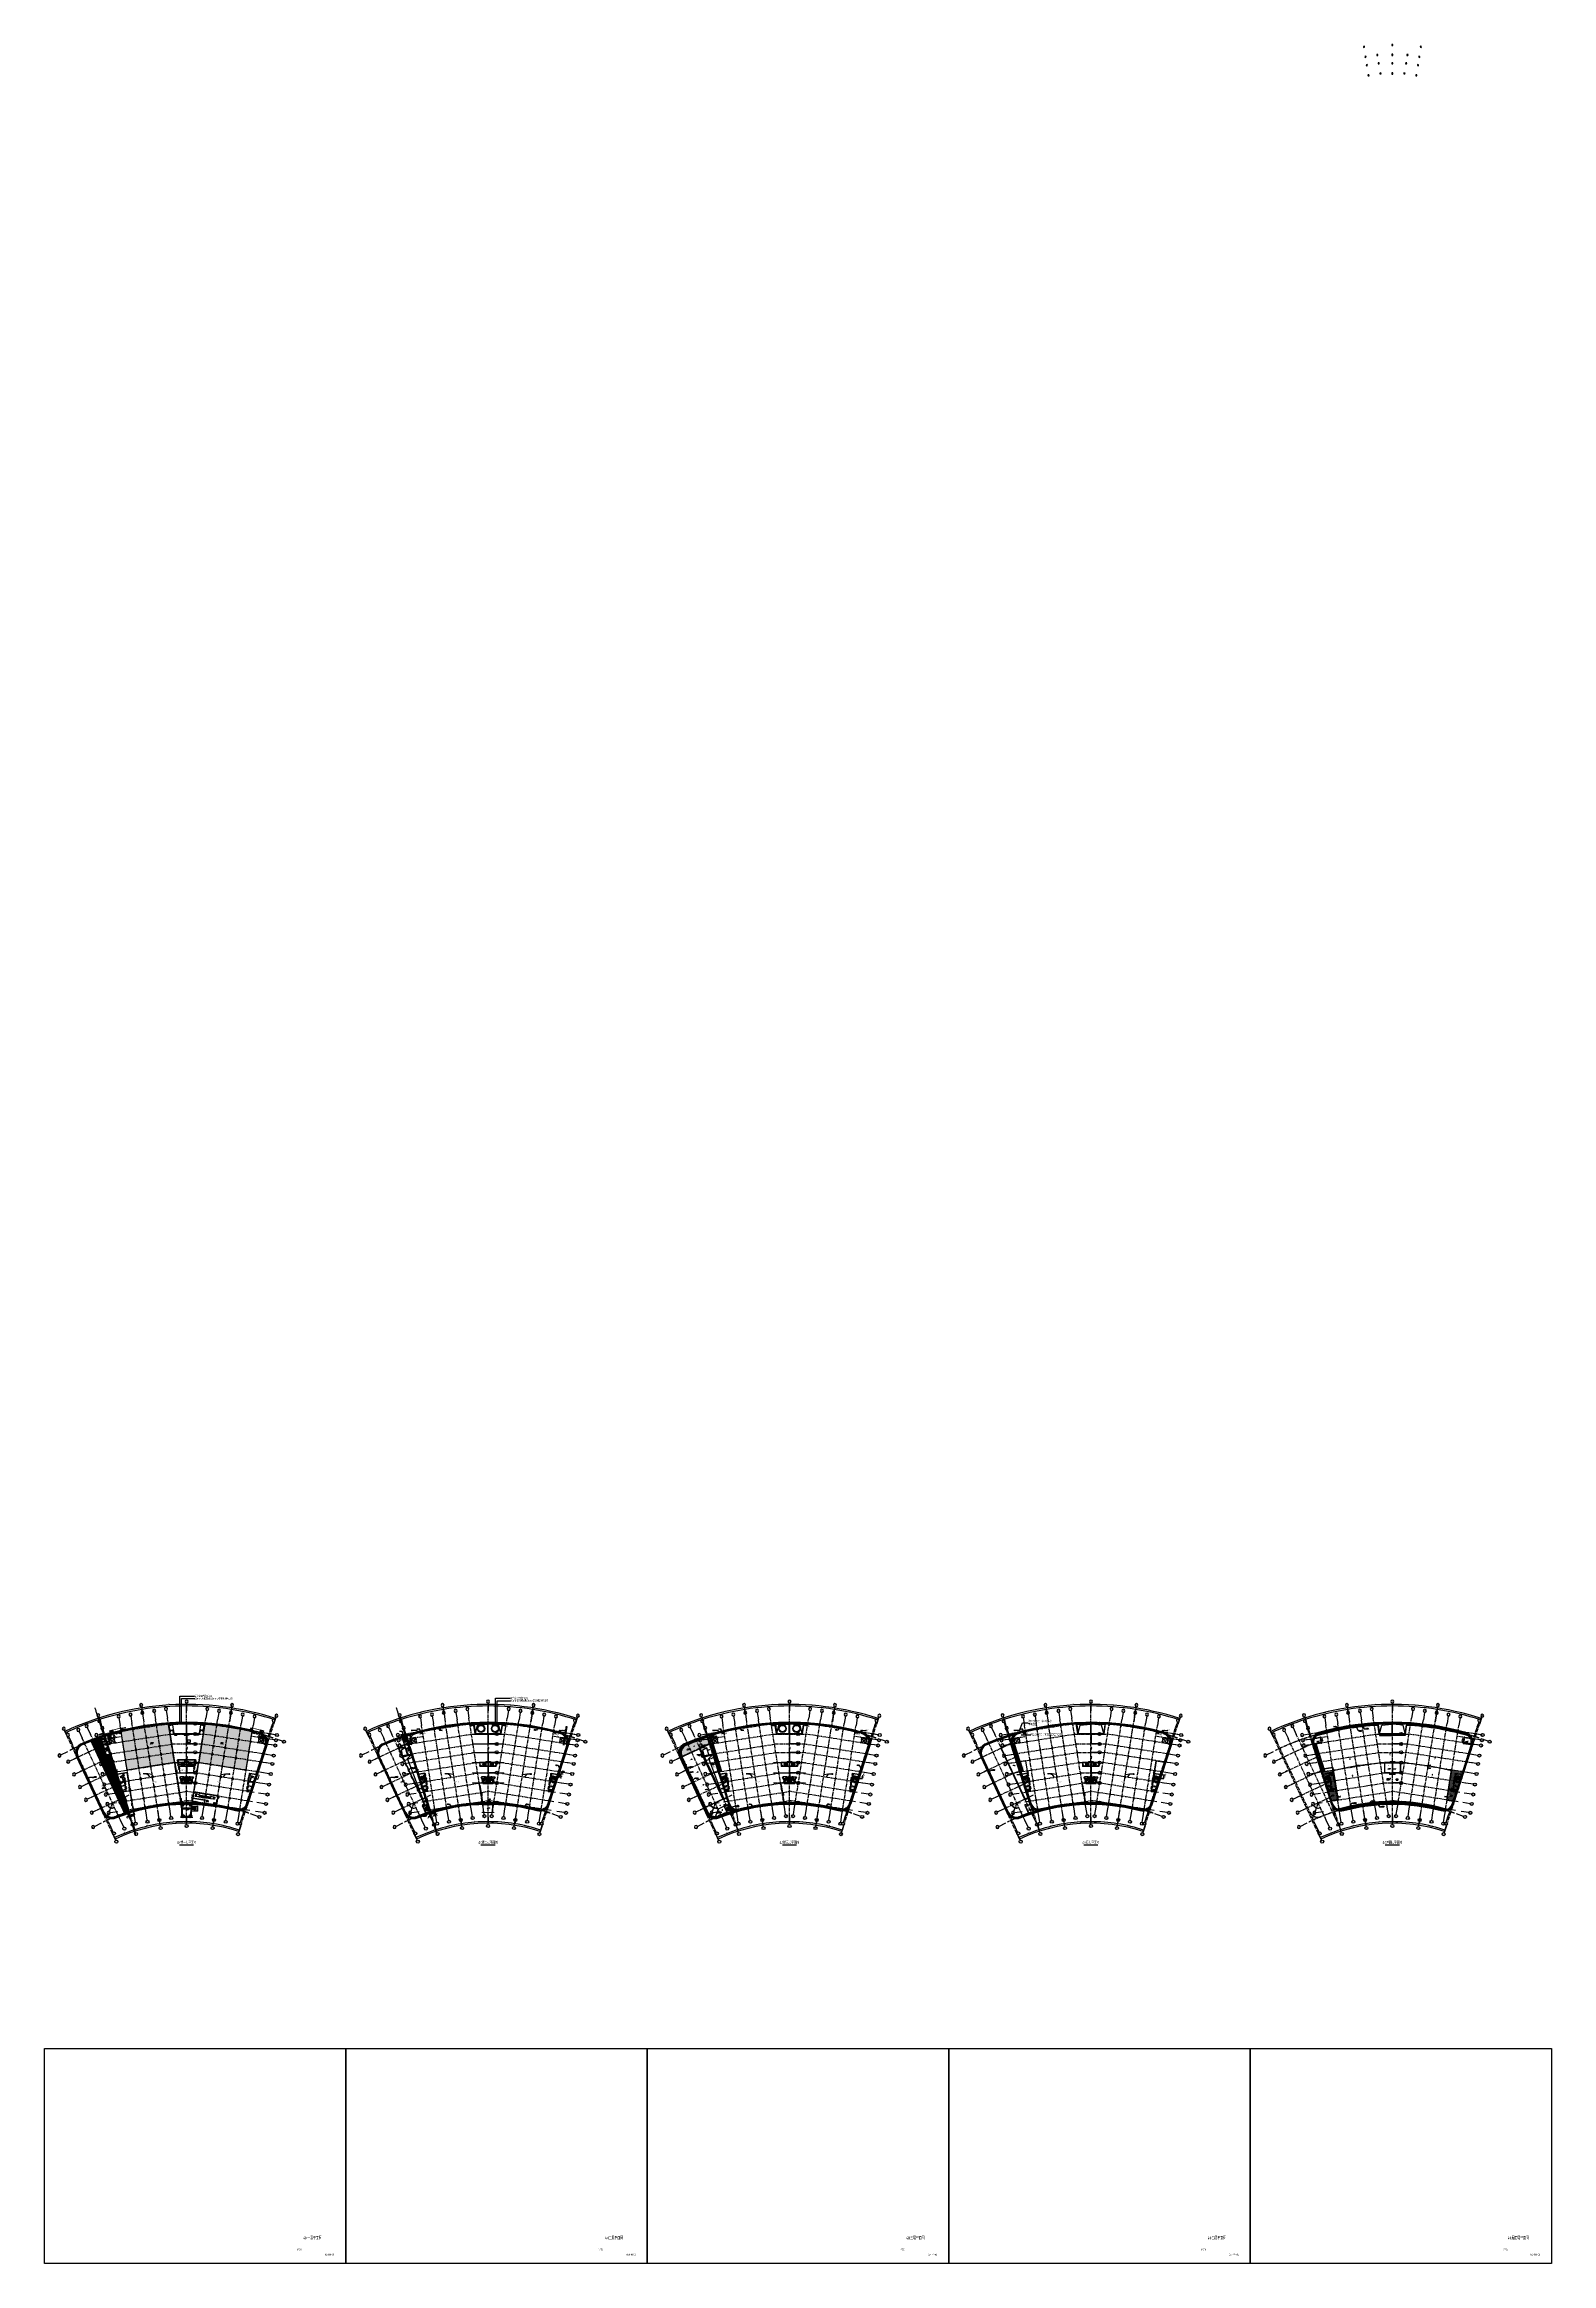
# Model space of a CAD drawing. Extents: x 162590 to 1345090, y -237084 to 1504616.
import ezdxf
from ezdxf.enums import TextEntityAlignment as Align

# ---------------------------------------------------------------- set-up
doc = ezdxf.new("R2010")
doc.units = 0
for name, pattern in [('CENTER', [50.8, 31.75, -6.35, 6.35, -6.35]), ('CENTER2', [28.575, 19.05, -3.175, 3.175, -3.175]), ('DASH', [0.35, 0.25, -0.1])]:
    doc.linetypes.add(name, pattern=pattern)
doc.layers.get('0').update_dxf_attribs({"color": 8})
doc.layers.get('Defpoints').update_dxf_attribs({"color": 8})
for name, color, linetype in [('#幕墙线-平面', 8, 'Continuous'), ('#文字', 8, 'Continuous'), ('#标注', 8, 'Continuous'), ('#轴线', 8, 'CENTER2'), ('A-DETL-1', 8, 'Continuous'), ('A-FLOR', 8, 'Continuous'), ('A-FLOR-AREA', 8, 'Continuous'), ('A-FLOR-HOLE', 8, 'Continuous'), ('A-FLOR-OVHD', 8, 'DASH'), ('A-FLOR-PIPE', 8, 'Continuous'), ('A-FLOR-RAIL', 8, 'Continuous'), ('A-FLOR-SPCL', 8, 'Continuous'), ('A-FLOR-UNDR', 8, 'Continuous'), ('A-Hole', 8, 'Continuous'), ('A-ROAD', 8, 'Continuous'), ('A-ROOF', 8, 'Continuous'), ('A-SEC-STEEL', 8, 'Continuous'), ('AXIS_TEXT', 8, 'Continuous'), ('BZ', 8, 'Continuous'), ('C-SHET-SHBD', 8, 'Continuous'), ('COLUMN', 8, 'Continuous'), ('CURTWALL', 8, 'Continuous'), ('dim', 8, 'Continuous'), ('DIM_IDEN', 8, 'Continuous'), ('DIM_LEAD', 8, 'Continuous'), ('DOOR_FIRE_TEXT', 8, 'Continuous'), ('DOTE', 8, 'CENTER'), ('DY001-设备', 8, 'Continuous'), ('E-EQPM-DIMS', 8, 'Continuous'), ('E-电缆排管', 8, 'Continuous'), ('EQUIP-箱柜', 8, 'Continuous'), ('G-equip', 8, 'Continuous'), ('PROMPT', 8, 'Continuous'), ('PUB_HATCH', 8, 'Continuous'), ('WALL', 8, 'Continuous'), ('WINDOW_TEXT', 8, 'Continuous'), ('xx', 8, 'Continuous'), ('建-填充', 8, 'Continuous'), ('救援窗', 8, 'Continuous'), ('数据中心-平面图+剖面图-20230806$0$DIM_ELEV', 8, 'Continuous'), ('数据中心-平面图+剖面图-20230806$0$PUB_TEXT', 8, 'Continuous'), ('数据中心轮廓线', 8, 'Continuous')]:
    doc.layers.add(name, color=color, linetype=linetype)
for name, color, linetype, lineweight in [('A-WALL', 8, 'Continuous', 50), ('DIM_ELEV', 8, 'Continuous', 5), ('DIM_SYMB', 8, 'Continuous', 5), ('DOOR_FIRE', 8, 'Continuous', 13), ('E-建筑条件', 8, 'Continuous', 9), ('EVTR', 8, 'Continuous', 9), ('G-设备基础', 8, 'Continuous', 9), ('PUB_TEXT', 8, 'Continuous', 5), ('STAIR', 8, 'Continuous', 9), ('WINDOW', 8, 'Continuous', 13), ('阻尼器布置', 8, 'Continuous', 9)]:
    doc.layers.add(name, color=color, linetype=linetype, lineweight=lineweight)
doc.styles.add('#文字', font='jrs.shx', dxfattribs={"width": 0.7, "bigfont": 'hztxt.shx'})
doc.styles.add('_TCH_AXIS', font='complex.shx', dxfattribs={"bigfont": '@extfont2.shx'})
doc.styles.add('_TCH_DIM', font='SIMPLEX', dxfattribs={"bigfont": 'GBCBIG'})
doc.styles.add('_TCH_LABEL', font='COMPLEX', dxfattribs={"bigfont": 'GBCBIG'})
doc.styles.add('_TCH_WINDOW', font='SIMPLEX', dxfattribs={"height": 3.5, "bigfont": 'GBCBIG'})
doc.styles.add('JHZX', font='jrs.shx', dxfattribs={"width": 0.6, "bigfont": 'jhz.shx'})
doc.styles.get("Standard").update_dxf_attribs({"font": 'arial.ttf'})
doc.styles.add('XD2008', font='xd-hzs.shx', dxfattribs={"width": 0.7, "bigfont": 'xd-hztxt.shx'})
doc.styles.add('图纸文字', font='txt.shx', dxfattribs={"width": 0.5, "bigfont": 'HZTXT.shx'})
doc.styles.add('数据中心-平面图+剖面图-20230806$0$_TCH_DIM', font='SIMPLEX', dxfattribs={"bigfont": 'GBCBIG'})
doc.styles.add('文字1', font='jrs.shx', dxfattribs={"width": 0.7, "bigfont": 'hztxt.shx'})
doc.dimstyles.new('JZBZ-300', dxfattribs={"dimscale": 300, "dimtxt": 3, "dimasz": 1.5, "dimexe": 1, "dimexo": 1, "dimgap": 0.5, "dimtad": 1, "dimdec": 0, "dimdsep": 46, "dimtxsty": 'JHZX', "dimblk1": 'ARCHTICK', "dimblk2": 'ARCHTICK', "dimsah": 1, "dimcen": 0, "dimclrd": 1, "dimclre": 1, "dimclrt": 2, "dimadec": 3, "dimazin": 2, "dimtfac": 1, "dimtdec": 0, "dimtix": 1, "dimtmove": 0, "dimatfit": 3, "dimfxl": 1, "dimtolj": 1, "dimlwd": -1, "dimlwe": -1, "dimarcsym": 1})
pattern_1 = [(0, (-2141962.1, 1645296.98), (200, 200), [0, -400])]
pattern_2 = [(0, (-2092931.58, 535402.12), (200, 200), [0, -400])]
pattern_3 = [(0, (-2093131.6, 535202.1), (0, 349.25), [254, -95.25]), (90, (-2093131.6, 535202.1), (-349.25, 2e-14), [254, -95.25])]

# ---------------------------------------------------------------- blocks, each defined once
blk = doc.blocks.new('*U605')
blk.add_line((-10, -0.8), (10.2, -0.8))
at = {"const_width": 0.4}
blk.add_lwpolyline([(-10, 0), (10.2, 0)], dxfattribs=at)
at = {"style": 'JHZX', "width": 0.75}
blk.add_attdef('立面图', text='', height=4, dxfattribs=at).set_placement((0.1, 2.7), align=Align.MIDDLE_CENTER)
blk = doc.blocks.new('A3文本框')
at = {"layer": 'Defpoints', "ltscale": 500}
blk.add_lwpolyline([(10, -10), (-420, -10), (-420, 297), (10, 297)], close=True, dxfattribs=at)
at = {"layer": 'C-SHET-SHBD', "style": 'XD2008', "width": 0.7}
for tag, height, p in [('子项名称', 4.5, (-37.5, 35.4)), ('比例', 3, (-56.3, 8.3)), ('图名', 4.5, (-37.5, 24.3)), ('MQJD-01', 3, (-13.2, 2.3))]:
    blk.add_attdef(tag, text='', height=height, dxfattribs=at).set_placement(p, align=Align.CENTER)
blk = doc.blocks.new('_ARCHTICK')
at = {"color": 0, "linetype": 'ByBlock', "const_width": 0.15}
blk.add_lwpolyline([(-0.5, -0.5), (0.5, 0.5)], dxfattribs=at)
blk = doc.blocks.new('A$C6e55dde9')
at = {"layer": '救援窗'}
h = blk.add_hatch(color=256, dxfattribs=at)
edge = h.paths.add_edge_path()
edge.add_arc((-839, -143), 839, 350.477851, 360)
edge.add_arc((839, -143), 839, 180, 189.522149)
edge.add_line((12, -282), (693, 0))
edge.add_line((693, 0), (-693, 0))
edge.add_line((-693, 0), (-12, -282))
edge = h.paths.add_edge_path()
edge.add_line((-12, -282), (0, -287))
edge.add_line((0, -287), (12, -282))
edge.add_arc((839, -143), 839, 180, 189.522149, ccw=False)
edge.add_arc((-839, -143), 839, -9.522149, 0, ccw=False)
blk.add_lwpolyline([(693, 0), (-693, 0), (-693, -287), (693, -287)], close=True, dxfattribs=at)
blk.add_lwpolyline([(693, 0), (0, -287), (-693, 0)], dxfattribs=at)
blk = doc.blocks.new('A$Cf5e5299f')
at = {"layer": '#标注', "ltscale": 300}
blk.add_blockref('A$C6e55dde9', (0, 0), dxfattribs=at)
at = {"layer": '#文字', "style": '图纸文字', "width": 0.7}
blk.add_text('消防救援窗', height=1000, dxfattribs=at).set_placement((-1646, -1458))
blk = doc.blocks.new('9-10#$0$$lvtry$00000224')
at = {"elevation": 0}
blk.add_lwpolyline([(-205, -191), (-205, 0), (205, 0), (205, -191, 0.26806819), (51, -323, -0.31776512), (0, -360, -0.31776512), (-51, -323, 0.26806819)], format="xyb", close=True, dxfattribs=at)
for centre in [(0, -60, 0), (0, -242, 0)]:
    blk.add_circle(centre, 20)
for centre, radius, start, end in [((-152, -175, 0), 10, 114.108387, 248.139396), ((5, -526, 0), 395, 66.667515, 114.108387), ((-243, -401, 0), 233, 19.263942, 68.139396), ((0, -316, 0), 24, 199.263942, 269.499839), ((0, -316, 0), 24, 270.500161, 340.736058), ((243, -401, 0), 233, 110.494108, 160.736058), ((158, -173, 0), 10, 290.494108, 66.667515)]:
    blk.add_arc(centre, radius, start, end)
for p in [(0, -60, 0), (0, -242, 0)]:
    blk.add_point(p)
blk = doc.blocks.new('9-10#$0$$TCHSYS$APDOOR2D')
blk.add_line((0.5, 0), (0, 0.9))
blk.add_arc((0.5, 0), 1, 120, 180)
blk = doc.blocks.new('9-10#$0$$lvtry$00000202')
for p, q in [((140, -470, 0), (-140, -470, 0)), ((-110, -40, 0), (-110, -470, 0)), ((100, -30, 0), (-100, -30, 0)), ((110, -470, 0), (110, -40, 0))]:
    blk.add_line(p, q)
at = {"elevation": 0}
blk.add_lwpolyline([(140, -40, 0.41421356), (100, 0), (-100, 0, 0.41421356), (-140, -40), (-140, -480, 0.41421356), (-30, -590), (30, -590, 0.41421356), (140, -480)], format="xyb", close=True, dxfattribs=at)
blk.add_circle((0, -359, 0), 20)
for centre, start, end in [((-100, -40, 0), 90, 180), ((100, -40, 0), 0, 90)]:
    blk.add_arc(centre, 10, start, end)
for p in [(0, 0, 0), (0, -359, 0)]:
    blk.add_point(p)
blk = doc.blocks.new('9-10#$0$$lvtry$00000195')
for p, q in [((-165, -91), (-34, -91)), ((-17, -58), (-17, -48)), ((-16, -91), (-11, -91)), ((11, -91), (165, -91)), ((17, -58), (17, -48))]:
    blk.add_line(p, q)
blk.add_lwpolyline([(273, -195, -0.13213815), (254, -266, -0.1066614), (193, -332, -0.08333937), (108, -374, -0.07203939), (0, -389, -0.07203939), (-108, -374, -0.08333937), (-193, -332, -0.1066614), (-254, -266, -0.13213815), (-273, -195, -0.13213815), (-254, -124, -0.1066614), (-193, -57, -0.08333937), (-108, -16, -0.07203939), (0, 0, -0.07203939), (108, -16, -0.08333937), (193, -57, -0.1066614), (254, -124, -0.13213815)], format="xyb", close=True)
blk.add_circle((0, -58), 16.7)
for centre, radius, start, end in [((-131, -195), 101, 149.8906, 180), ((-131, -195), 101, 180, 210.1094), ((-68, -231), 174, 128.92569, 149.8906), ((-68, -158), 174, 210.1094, 234.46232), ((-165, -111), 20, 90, 128.92569), ((-27, -100), 245, 234.46232, 253.518261), ((0, -9), 340, 253.518261, 270), ((-40, -49), 10.1, 106.609561, 258.164817), ((-64, 218), 259, 274.706915, 282.373164), ((-75, -228), 173, 71.360049, 79.18732), ((-29, -95), 6.77, 155.34398, 308.322415), ((-171, 3), 166, 324.841073, 338.133718), ((-171, 3), 170, 324.841073, 331.352334), ((-29, -95), 3.37, 155.34398, 308.322415), ((100, -210), 170, 132.314061, 138.825323), ((100, -210), 166, 125.532678, 138.825323), ((0, -131), 25, 112.516003, 67.483997), ((-12, -74), 10.6, 201.892375, 261.77402), ((0, -48), 16.7, 0, 180), ((-381, -131), 372, 2.398243, 6.762689), ((0, -111), 9.9, 201.783693, 338.216307), ((0, -9), 340, 270, 286.481739), ((64, 218), 259, 257.626836, 265.293085), ((381, -131), 372, 170.100831, 177.601757), ((75, -228), 173, 100.81268, 110.419074), ((40, -49), 10.1, 281.835183, 73.390439), ((27, -100), 245, 286.481739, 305.53768), ((165, -111), 20, 51.07431, 90), ((165, -111), 20, 51.07431, 90), ((68, -158), 174, 305.53768, 329.8906), ((68, -231), 174, 30.1094, 51.07431), ((131, -195), 101, 0, 30.1094), ((131, -195), 101, 329.8906, 0)]:
    blk.add_arc(centre, radius, start, end)
for p in [(0, -58), (0, -131)]:
    blk.add_point(p)
blk = doc.blocks.new('Hole-2F')
at = {"layer": 'A-Hole'}
for points in [[(-1650, 180400), (-450, 180400), (-450, 180850), (-1650, 180850)], [(1650, 180400), (450, 180400), (450, 180850), (1650, 180850)], [(-50184, 165031), (-51666, 164797), (-51603, 164402), (-50122, 164636)], [(-49083, 161915), (-50664, 161665), (-50601, 161270), (-49021, 161520)], [(-49162, 168484), (-49381, 169866), (-50532, 169684), (-50101, 168335)], [(-48677, 159347), (-50257, 159097), (-50194, 158702), (-48614, 158952)], [(-50009, 168046), (-49255, 165685), (-48732, 165768), (-49115, 168187)], [(-4100, 166600), (-3050, 166600), (-3050, 167150), (-4100, 167150)], [(4100, 166600), (3050, 166600), (3050, 167150), (4100, 167150)], [(50327, 167995), (49560, 165636), (48732, 165768), (49115, 168187)], [(48973, 159300), (50553, 159050), (50491, 158655), (48910, 158905)], [(49380, 161868), (50960, 161618), (50897, 161223), (49317, 161473)], [(50481, 164984), (51962, 164750), (51900, 164355), (50418, 164589)]]:
    blk.add_lwpolyline(points, close=True, dxfattribs=at)
for points in [[(-1650, 180400), (-1500, 180765), (-450, 180850)], [(1650, 180400), (1500, 180765), (450, 180850)], [(-50184, 165031), (-50250, 164694), (-51603, 164402)], [(-49083, 161915), (-49149, 161578), (-50601, 161270)], [(-50532, 169684), (-49822, 169541), (-49162, 168484)], [(-48677, 159347), (-48742, 159010), (-50194, 158702)], [(-49474, 157651), (-47496, 157965), (-47629, 158804), (-50134, 158408), (-49979, 157919), (-49601, 158042), (-49474, 157651)], [(-50134, 158408), (-47917, 158569), (-47496, 157965)], [(-50009, 168046), (-49383, 168003), (-48732, 165768)], [(-4100, 166600), (-3964, 167039), (-3050, 167150)], [(4100, 166600), (3964, 167039), (3050, 167150)], [(49738, 157610), (47496, 157965), (47629, 158804), (50404, 158365), (50246, 157876), (49865, 158000), (49738, 157610)], [(50404, 158365), (47917, 158569), (47496, 157965)], [(50327, 167995), (49353, 167848), (48732, 165768)], [(48973, 159300), (49039, 158963), (50491, 158655)], [(49162, 168484), (49381, 169866), (50858, 169632), (50420, 168284), (49162, 168484)], [(50858, 169632), (49822, 169541), (49162, 168484)], [(49380, 161868), (49445, 161531), (50897, 161223)], [(50481, 164984), (50546, 164647), (51900, 164355)]]:
    blk.add_lwpolyline(points, dxfattribs=at)
blk = doc.blocks.new('BRB-group')
at = {"layer": 'DIM_LEAD'}
for p, q in [((-38699, 206893), (-38049, 205558)), ((-38049, 205558), (-35963, 205558)), ((38049, 205558), (35963, 205558)), ((38699, 206893), (38049, 205558)), ((55002, 177966), (52916, 177966)), ((56075, 176140), (55002, 177966)), ((-51621, 159612), (-53707, 159612)), ((-50847, 160967), (-51621, 159612)), ((-29910, 147298), (-31996, 147298)), ((-29047, 145953), (-29910, 147298)), ((29047, 145953), (29910, 147298)), ((29910, 147298), (31996, 147298))]:
    blk.add_line(p, q, dxfattribs=at)
at = {"layer": 'DIM_LEAD', "const_width": 60}
for points in [[(-38712, 206920, 1), (-38686, 206866, 1)], [(38712, 206920, 1), (38686, 206866, 1)], [(56090, 176114, 1), (56059, 176166, 1)], [(-50832, 160993, 1), (-50861, 160941, 1)], [(-29031, 145928, 1), (-29064, 145978, 1)], [(29031, 145928, 1), (29064, 145978, 1)]]:
    blk.add_lwpolyline(points, format="xyb", close=True, dxfattribs=at)
at = {"layer": '阻尼器布置', "ltscale": 0.5, "const_width": 100}
for points in [[(-33356, 208043), (-41803, 206402)], [(33356, 208043), (41803, 206402)], [(55250, 173603), (57382, 180165)], [(-49886, 157948), (-51945, 164421)], [(-23657, 146807), (-32151, 145461)], [(23657, 146807), (32151, 145461)]]:
    blk.add_lwpolyline(points, dxfattribs=at)
at = {"layer": 'PUB_TEXT', "style": '_TCH_DIM', "width": 0.705882}
for p in [(-38109, 205716), (36120, 205716), (53073, 178124), (-53550, 159769), (-31839, 147455), (29849, 147455)]:
    blk.add_text('BRB', height=446.2, dxfattribs=at).set_placement(p)
at = {"layer": 'PUB_TEXT', "style": '_TCH_DIM'}
for s, p in [('详结构', (-37164, 205716)), ('（余同）', (-37128, 204876)), ('（余同）', (36120, 204876)), ('详结构', (37065, 205716)), ('（余同）', (53073, 177284)), ('详结构', (54018, 178124)), ('（余同）', (-53550, 158929)), ('详结构', (-52605, 159769)), ('（余同）', (-31839, 146615)), ('详结构', (-30894, 147455)), ('详结构', (30794, 147455)), ('（余同）', (30831, 146615))]:
    blk.add_text(s, height=506.4, dxfattribs=at).set_placement(p)
blk = doc.blocks.new('$DorLib2D$00000002')
for p, q in [((-0.5, 0), (-0.5, 0.4875)), ((-0.475, 0.4875), (-0.5, 0.4875)), ((-0.475, 0), (-0.475, 0.4875)), ((0.475, 0), (0.475, 0.4875)), ((0.475, 0.4875), (0.5, 0.4875)), ((0.5, 0), (0.5, 0.4875)), ((-0.5, 0), (-0.475, 0)), ((0.5, 0), (0.475, 0))]:
    blk.add_line(p, q)
for centre, start, end in [((-0.4875, 0), 0, 88.5307164), ((0.4875, 0), 91.4692836, 180)]:
    blk.add_arc(centre, 0.4875, start, end)
blk = doc.blocks.new('$DORLIB2D$00000127')
for points in [[(-0.53, 0.79), (-0.53, 0.69)], [(-0.03, 0.79), (-0.53, 0.79)], [(-0.03, 0.69), (-0.53, 0.69)], [(0.5, 0.5), (-0.5, 0.5)], [(-0.03, 0.79), (-0.03, 0.69)], [(0.53, 0.79), (0.03, 0.79)], [(0.03, 0.79), (0.03, 0.69)], [(0.53, 0.69), (0.03, 0.69)], [(0.53, 0.79), (0.53, 0.69)]]:
    blk.add_lwpolyline(points)
blk = doc.blocks.new('$DorLib2D$00000001')
for p, q in [((0.45, 0.975), (0.5, 0.975)), ((0.45, 0), (0.45, 0.975)), ((0.5, 0), (0.45, 0)), ((0.5, 0), (0.5, 0.975))]:
    blk.add_line(p, q)
blk.add_arc((0.475, 0), 0.975, 91.469284, 180)
blk = doc.blocks.new('$DorLib2D$00000225')
for p, q in [((-0.5, 0), (-0.5, 0.3)), ((-0.5, 0), (-0.5, 0.3)), ((-0.5, 0.3), (-0.5, 0.3)), ((0.5, 0), (0.5, 0.8)), ((0.5, 0), (0.5, 0.8)), ((0.5, 0.8), (0.5, 0.8)), ((-0.5, 0), (-0.5, 0)), ((0.5, 0), (0.5, 0))]:
    blk.add_line(p, q)
for centre, radius, start, end in [((-0.5, 0), 0.251, 359.7899, 84.0974), ((0.5, 0), 0.755, 92.2493, 179.7238)]:
    blk.add_arc(centre, radius, start, end)
blk = doc.blocks.new('$DorLib2D$00000213')
at = {"const_width": 0.02}
blk.add_lwpolyline([(0.5, 0), (-0.5, 0)], dxfattribs=at)
blk = doc.blocks.new('$WINLIB2D$00000001')
for points in [[(-0.5, 0.5), (-0.5, -0.5)], [(-0.5, 0.5), (0.5, 0.5)], [(0.5, 0.17), (-0.5, 0.17)], [(0.5, -0.5), (0.5, 0.5)], [(0.5, -0.17), (-0.5, -0.17)], [(-0.5, -0.5), (0.5, -0.5)]]:
    blk.add_lwpolyline(points)
blk = doc.blocks.new('$WINLIB2D$00000039')
for points in [[(-0.5, 0.5), (-0.5, -0.5)], [(0.5, 0.5), (-0.5, 0.5)], [(-0.5, 0.17), (0.5, 0.17)], [(-0.45, -0.17), (-0.5, 0.08)], [(-0.38, -0.17), (-0.45, 0.17)], [(-0.32, -0.17), (-0.38, 0.17)], [(-0.25, -0.17), (-0.31, 0.17)], [(-0.18, -0.17), (-0.24, 0.17)], [(-0.11, -0.17), (-0.18, 0.17)], [(-0.04, -0.17), (-0.11, 0.17)], [(0.02, -0.17), (-0.04, 0.17)], [(0.09, -0.17), (0.03, 0.17)], [(0.16, -0.17), (0.1, 0.17)], [(0.23, -0.17), (0.16, 0.17)], [(0.3, -0.17), (0.23, 0.17)], [(0.36, -0.17), (0.3, 0.17)], [(0.43, -0.17), (0.37, 0.17)], [(0.5, -0.17), (0.44, 0.17)], [(0.5, -0.5), (0.5, 0.5)], [(-0.5, -0.17), (0.5, -0.17)], [(0.5, -0.5), (-0.5, -0.5)]]:
    blk.add_lwpolyline(points)
blk = doc.blocks.new('$DorLib2D$00000231')
for p, q in [((-0.5, 0), (-0.3, 0.4)), ((0.5, 0), (0.3, 0.4))]:
    blk.add_line(p, q)
for centre, start, end in [((-0.5, 0), 0, 60), ((0.5, 0), 120, 180)]:
    blk.add_arc(centre, 0.5, start, end)
blk = doc.blocks.new('$WINLIB2D$00000007')
for points in [[(-0.5, 0.5), (0.5, 0.5)], [(-0.5, 0.5), (-0.5, -0.5)], [(0.5, 0.5), (0.5, -0.5)], [(-0.5, -0.5), (0.5, -0.5)]]:
    blk.add_lwpolyline(points)
blk = doc.blocks.new('A$C93cde13e')
at = {"layer": 'DIM_SYMB'}
for points in [[(54997, -40482), (55030, -40931), (55090, -40927)], [(-44051, -69693), (-43612, -69789), (-43599, -69730)]]:
    blk.add_hatch(color=256, dxfattribs=at).paths.add_polyline_path(points)
at = {"layer": 'A-FLOR'}
for p, q in [((-3858, -63400), (-3865, -63151)), ((-3696, -69618), (-3856, -63500)), ((-3808, -63399), (-3823, -62849)), ((-3645, -69618), (-3806, -63499)), ((-3758, -63398), (-3773, -62848)), ((-3595, -69618), (-3756, -63498)), ((3593, -69618), (3753, -63498)), ((3643, -69618), (3803, -63499)), ((3693, -69618), (3853, -63500)), ((3756, -63398), (3770, -62848)), ((3806, -63399), (3820, -62849)), ((3856, -63400), (3870, -62851))]:
    blk.add_line(p, q, dxfattribs=at)
for points in [[(3506, -63392, 0.01190288), (-3508, -63392), (-3531, -62542, 0.09051536), (-55645, -73343, -0.39922714), (-65130, -69611), (-85521, -25883, -0.42576112), (-81676, -15932, -0.08617949), (-11232, 201), (-9980, -7700), (9978, -7700), (11229, 201, -0.05548064), (57328, -7430, -0.42576112), (62357, -16839), (47448, -62726, -0.39922714), (38488, -67585, 0.05979723), (3528, -62542), (3506, -63391)], [(-3858, -63400, -0.01309072), (3856, -63400, -0.01309072)], [(-3856, -63500, -0.01309072), (3853, -63500, -0.01309072)]]:
    blk.add_lwpolyline(points, format="xyb", dxfattribs=at)
at = {"layer": 'A-FLOR-AREA'}
for centre, radius, start, end in [((55320, -14552), 7400, 21.72279, 35.717566), ((40410, -60439), 7300, 266.449716, 278.052899)]:
    blk.add_arc(centre, radius, start, end, dxfattribs=at)
at = {"layer": 'A-FLOR-HOLE', "ltscale": 5}
for points in [[(-9980, -7700), (-8396, -1043), (-401, -400)], [(9978, -7700), (8393, -1043), (399, -400)]]:
    blk.add_lwpolyline(points, dxfattribs=at)
at = {"layer": 'A-FLOR-OVHD'}
blk.add_lwpolyline([(-68230, -18006), (-66780, -17330), (-66949, -16967), (-68399, -17643)], close=True, dxfattribs=at)
blk.add_lwpolyline([(-68230, -18006), (-68232, -17674), (-66949, -16967)], dxfattribs=at)
at = {"layer": 'A-FLOR-PIPE', "ltscale": 0.2}
for centre in [(54912, -40028), (-44602, -69507)]:
    blk.add_circle(centre, 50, dxfattribs=at)
at = {"layer": 'A-FLOR-SPCL', "ltscale": 5}
for p, q in [((-3401, -44300), (-3401, -44800)), ((-3401, -44300), (-3401, -44800)), ((-3401, -44800), (-3371, -44800)), ((-3371, -44300), (-3371, -44800)), ((-3371, -44300), (-3371, -44800)), ((-1401, -44300), (-1401, -44438)), ((-1401, -44300), (-1401, -44438)), ((-1401, -44438), (-1376, -44438)), ((-1401, -44438), (-1376, -44438)), ((-1376, -45038), (-1401, -45038)), ((-1401, -45200), (-1401, -45038)), ((-1376, -45038), (-1401, -45038)), ((-1401, -45200), (-1401, -45038)), ((-101, -45200), (-1401, -45200)), ((-101, -45200), (-1401, -45200)), ((-1401, -45200), (-1401, -45338)), ((-1401, -45200), (-1401, -45338)), ((-1401, -45338), (-1376, -45338)), ((-1401, -45338), (-1376, -45338)), ((-1376, -45938), (-1401, -45938)), ((-1401, -46100), (-1401, -45938)), ((-1376, -45938), (-1401, -45938)), ((-1401, -46100), (-1401, -45938)), ((-101, -46100), (-1401, -46100)), ((-101, -46100), (-1401, -46100)), ((-101, -44300), (-1376, -44300)), ((-1376, -44438), (-1376, -44300)), ((-101, -44300), (-1376, -44300)), ((-1376, -44438), (-1376, -44300)), ((-1376, -44438), (-1376, -45038)), ((-1376, -45170), (-1376, -45038)), ((-1376, -45170), (-1376, -45038)), ((-101, -45170), (-1376, -45170)), ((-101, -45170), (-1376, -45170)), ((-1376, -45338), (-1376, -45200)), ((-1376, -45338), (-1376, -45200)), ((-1376, -45338), (-1376, -45938)), ((-1376, -46070), (-1376, -45938)), ((-1376, -46070), (-1376, -45938)), ((-101, -46070), (-1376, -46070)), ((-101, -46070), (-1376, -46070)), ((99, -44300), (1374, -44300)), ((99, -44300), (1374, -44300)), ((99, -45170), (1374, -45170)), ((99, -45170), (1374, -45170)), ((99, -45200), (1399, -45200)), ((99, -45200), (1399, -45200)), ((99, -46070), (1374, -46070)), ((99, -46070), (1374, -46070)), ((99, -46100), (1399, -46100)), ((99, -46100), (1399, -46100)), ((1374, -44438), (1374, -44300)), ((1374, -44438), (1374, -44300)), ((1399, -44438), (1374, -44438)), ((1399, -44438), (1374, -44438)), ((1374, -44438), (1374, -45038)), ((1374, -45170), (1374, -45038)), ((1374, -45038), (1399, -45038)), ((1374, -45170), (1374, -45038)), ((1374, -45038), (1399, -45038)), ((1374, -45338), (1374, -45200)), ((1374, -45338), (1374, -45200)), ((1399, -45338), (1374, -45338)), ((1399, -45338), (1374, -45338)), ((1374, -45338), (1374, -45938)), ((1374, -46070), (1374, -45938)), ((1374, -45938), (1399, -45938)), ((1374, -46070), (1374, -45938)), ((1374, -45938), (1399, -45938)), ((1399, -44300), (1399, -44438)), ((1399, -44300), (1399, -44438)), ((1399, -45200), (1399, -45038)), ((1399, -45200), (1399, -45038)), ((1399, -45200), (1399, -45338)), ((1399, -45200), (1399, -45338)), ((1399, -46100), (1399, -45938)), ((1399, -46100), (1399, -45938))]:
    blk.add_line(p, q, dxfattribs=at)
for points in [[(-3904, -46700), (-2104, -46700), (-2104, -46100), (-3904, -46100)], [(3902, -46700), (2102, -46700), (2102, -46100), (3902, -46100)]]:
    blk.add_lwpolyline(points, close=True, dxfattribs=at)
at = {"layer": 'A-FLOR-UNDR'}
for p, q in [((-201, -7700), (-201, 500)), ((199, -7700), (199, 500)), ((-62916, -15367), (-64736, -9665)), ((-45201, -69561), (-64355, -9544)), ((-45059, -69516), (-64213, -9498)), ((-63116, -24773), (-66741, -25929)), ((-62994, -25154), (-66570, -26295)), ((-49429, -57626), (-60089, -24226)), ((-46229, -68970), (-48653, -63771)), ((-45582, -69683), (-47622, -63290))]:
    blk.add_line(p, q, dxfattribs=at)
for radius, start, end in [(211050, 90.108592, 93.043874), (211050, 86.956126, 89.891408), (210350, 90.108953, 93.023981), (210350, 86.976019, 89.891047)]:
    blk.add_arc((-1, -210700), radius, start, end, dxfattribs=at)
at = {"layer": 'A-Hole'}
for points in [[(-66741, -25929), (-68028, -20392), (-64953, -19015)], [(-51299, -59046), (-63331, -27330), (-59980, -24192)], [(-62858, -24270), (-63093, -23183), (-62841, -23005)], [(-60714, -23586), (-60950, -22499), (-60698, -22321)], [(-45855, -68826), (-46239, -68949), (-48653, -63771), (-47622, -63290), (-45855, -68826)], [(-48653, -63771), (-47766, -63764), (-45855, -68826)]]:
    blk.add_lwpolyline(points, dxfattribs=at)
for points in [[(-62858, -24270), (-62477, -24148), (-62841, -23005), (-63222, -23127)], [(-60714, -23586), (-60333, -23464), (-60698, -22321), (-61079, -22443)]]:
    blk.add_lwpolyline(points, close=True, dxfattribs=at)
at = {"layer": 'A-ROOF'}
for p, q in [((55379, -42199), (54238, -41828)), ((55315, -42073), (54269, -41733)), ((55902, -40266), (54856, -39926)), ((56028, -40202), (54887, -39831)), ((55902, -40266), (55315, -42073)), ((56028, -40202), (55379, -42199))]:
    blk.add_line(p, q, dxfattribs=at)
for points in [[(-67493, -10574), (-67972, -9153, -0.0037921), (-64907, -8145), (-64451, -9574)], [(-67398, -10542), (-67845, -9216, -0.00355678), (-64972, -8271), (-64546, -9604)], [(-44964, -69485), (-44506, -70914, -0.00593637), (-41175, -69897), (-41596, -68457)], [(-44868, -69455), (-44442, -70788, -0.00559601), (-41299, -69829), (-41692, -68485)]]:
    blk.add_lwpolyline(points, format="xyb", dxfattribs=at)
at = {"layer": 'A-WALL', "const_width": 75}
for points in [[(-26830, -41311), (-32899, -2989)], [(26827, -41311), (32897, -2989)], [(-8495, -38812), (-48496, -45148)], [(-301, -38500), (-7836, -38500)], [(299, -38500), (7833, -38500)], [(8493, -38812), (48494, -45148)]]:
    blk.add_lwpolyline(points, dxfattribs=at)
at = {"layer": 'CURTWALL'}
for p, q in [((55443, -42325), (54207, -41923)), ((56154, -40137), (54918, -39736)), ((56154, -40137), (55443, -42325)), ((-901, -62503), (-901, -62803)), ((899, -62503), (899, -62803))]:
    blk.add_line(p, q, dxfattribs=at)
for points in [[(899, -62803, -0.06424755), (38410, -67875, 0.39922714), (47733, -62819), (62643, -16931, 0.42576112), (57410, -7141, 0.16958909), (-81792, -15655, 0.42576112), (-85792, -26010), (-65402, -69738, 0.39922714), (-55532, -73621, -0.09498677), (-901, -62803)], [(-67587, -10606), (-68099, -9090, -0.0040272), (-64842, -8019), (-64356, -9544)], [(-45059, -69516), (-44571, -71039, -0.0062772), (-41051, -69965), (-41500, -68429)]]:
    blk.add_lwpolyline(points, format="xyb", dxfattribs=at)
at = {"layer": 'DIM_ELEV'}
for p, q in [((-63014, -21545), (-63314, -21245)), ((-63314, -21245), (-61818, -21245)), ((-63014, -21545), (-62714, -21245)), ((-68198, -45848), (-68498, -45548)), ((-68498, -45548), (-66398, -45548)), ((-68198, -45848), (-67898, -45548)), ((-533, -66597), (-833, -66297)), ((-833, -66297), (1267, -66297)), ((-533, -66597), (-233, -66297)), ((30, -59738), (-270, -59438)), ((-270, -59438), (1830, -59438)), ((30, -59738), (330, -59438))]:
    blk.add_line(p, q, dxfattribs=at)
at = {"layer": 'DIM_IDEN'}
for p, q in [((54912, -40028), (56417, -37770)), ((56417, -37770), (58260, -37770)), ((59760, -37770), (58260, -37770))]:
    blk.add_line(p, q, dxfattribs=at)
blk.add_circle((59010, -37770), 750, dxfattribs=at)
at = {"layer": 'DIM_LEAD'}
for p, q in [((-67353, -6124), (-69374, -6124)), ((-66078, -10208), (-67353, -6124)), ((-55890, -5327), (-60446, -5327)), ((-55372, -6271), (-55890, -5327)), ((-53808, -4311), (-55829, -4311)), ((-52773, -6199), (-53808, -4311)), ((55370, -6271), (55888, -5327)), ((55888, -5327), (60444, -5327)), ((-61979, -36497), (-61088, -34815)), ((-61088, -34815), (-57219, -34821)), ((-77159, -43576), (-76268, -41893)), ((-76268, -41893), (-70775, -41902)), ((-30550, -39384), (-33985, -39384)), ((-28954, -42053), (-30550, -39384)), ((-27076, -39759), (-30550, -39384)), ((27073, -39759), (30547, -39384)), ((28951, -42053), (30547, -39384)), ((30547, -39384), (33983, -39384)), ((54450, -40688), (55910, -39421)), ((55910, -39421), (57931, -39421)), ((-42826, -68721), (-42122, -70923)), ((-1774, -62205), (-22, -60826)), ((1801, -62211), (-22, -60826)), ((-22, -60826), (2149, -60826)), ((43726, -66886), (44431, -69089)), ((44431, -69089), (46452, -69089)), ((-49158, -72916), (-51179, -72916)), ((-47280, -70089), (-49158, -72916)), ((-42122, -70923), (-40100, -70923))]:
    blk.add_line(p, q, dxfattribs=at)
for points, const_width in [([(-66069, -10237, 1), (-66087, -10179, 1)], 60), ([(-55358, -6298, 1), (-55387, -6245, 1)], 60), ([(-52758, -6225, 1), (-52787, -6173, 1)], 60), ([(55356, -6298, 1), (55384, -6245, 1)], 60), ([(-77173, -43602, 1), (-77145, -43549, 1)], 60), ([(-61993, -36524, 1), (-61965, -36471, 1)], 60), ([(-28938, -42079, 1), (-28969, -42027, 1)], 60), ([(-27046, -39762, 1), (-27105, -39756, 1)], 60), ([(27043, -39762, 1), (27103, -39756, 1)], 60), ([(28936, -42079, 1), (28967, -42027, 1)], 60), ([(54428, -40708, 1), (54473, -40668, 1)], 60), ([(-42835, -68692, 1), (-42817, -68749, 1)], 60), ([(-1790, -62218, 1), (-1759, -62193, 1)], 40), ([(1817, -62223, 1), (1785, -62199, 1)], 40), ([(43717, -66858, 1), (43735, -66915, 1)], 60), ([(-47264, -70064, 1), (-47297, -70114, 1)], 60)]:
    blk.add_lwpolyline(points, format="xyb", close=True, dxfattribs=dict(at, const_width=const_width))
at = {"layer": 'DIM_SYMB', "elevation": -1683}
for points in [[(-65231, -14772, 0, 0, 0), (-66289, -11457, 0, 0, 0), (-64956, -11032, 0, 0, 0), (-63977, -14099, 0, 80, 0), (-64068, -13813, 0, 0, 0)], [(-4331, -31325, 0, 0, 0), (-851, -31325, 0, 0, 0), (-851, -32725, 0, 0, 0), (-2901, -32725, 0, 80, 0), (-2601, -32725, 0, 0, 0)], [(-4331, -32725, 0, 0, 0), (-3161, -32725, 0, 80, 0), (-3461, -32725, 0, 0, 0)], [(4329, -31325, 0, 0, 0), (849, -31325, 0, 0, 0), (849, -32725, 0, 0, 0), (2899, -32725, 0, 80, 0), (2599, -32725, 0, 0, 0)], [(4329, -32725, 0, 0, 0), (3159, -32725, 0, 80, 0), (3459, -32725, 0, 0, 0)], [(-52948, -41424, 0, 0, 0), (-51966, -44501, 0, 0, 0), (-50632, -44075, 0, 0, 0), (-51180, -42361, 0, 80, 0), (-51088, -42646, 0, 0, 0)], [(-51614, -40998, 0, 0, 0), (-51259, -42113, 0, 80, 0), (-51350, -41827, 0, 0, 0)], [(53274, -41476, 0, 0, 0), (52276, -44548, 0, 0, 0), (50945, -44116, 0, 0, 0), (51501, -42404, 0, 80, 0), (51408, -42689, 0, 0, 0)], [(51943, -41044, 0, 0, 0), (51581, -42156, 0, 80, 0), (51674, -41871, 0, 0, 0)]]:
    blk.add_lwpolyline(points, format="xyseb", dxfattribs=at)
at = {"layer": 'DIM_SYMB'}
for points in [[(55088, -41710), (54997, -40482)], [(-4800, -69618), (-171, -69618), (-57, -69303), (54, -69933), (166, -69618), (4795, -69618)], [(-42581, -70014), (-44051, -69693)]]:
    blk.add_lwpolyline(points, dxfattribs=at)
for points in [[(-49865, -66083, 0, 0, 0), (-48394, -69237, 0, 0, 0), (-47125, -68646, 0, 0, 0), (-47991, -66788, 0, 80, 0), (-47865, -67060, 0, 0, 0)], [(-48596, -65492, 0, 0, 0), (-48101, -66552, 0, 80, 0), (-48228, -66280, 0, 0, 0)]]:
    blk.add_lwpolyline(points, format="xyseb", dxfattribs=at)
at = {"layer": 'DOOR_FIRE'}
for p, q in [((-62761, -19306), (-64190, -19762)), ((-62700, -19497), (-64129, -19953)), ((-48928, -43698), (-49085, -42710)), ((-48731, -43667), (-48887, -42679)), ((-48725, -44982), (-48882, -43994)), ((-48528, -44951), (-48684, -43963)), ((-48311, -47599), (-48545, -46118)), ((-48113, -47568), (-48348, -46086)), ((-47794, -50859), (-48029, -49377)), ((-47597, -50827), (-47831, -49346)), ((-4698, -42967), (-4855, -41979)), ((-4501, -42935), (-4657, -41948)), ((3049, -44100), (4049, -44100)), ((3049, -44300), (4049, -44300)), ((4498, -42935), (4655, -41948)), ((4696, -42967), (4852, -41979)), ((47594, -50827), (47829, -49346)), ((47792, -50859), (48027, -49377)), ((48111, -47568), (48345, -46086)), ((48308, -47599), (48543, -46118)), ((48525, -44951), (48682, -43963)), ((48723, -44982), (48879, -43994)), ((48729, -43667), (48885, -42679)), ((48926, -43698), (49083, -42710)), ((-48146, -59841), (-48603, -58412))]:
    blk.add_line(p, q, dxfattribs=at)
at = {"layer": 'DOTE'}
for p, q in [((-39784, -87850), (-71771, 12379)), ((-12543, 824), (12541, 824)), ((-12543, 0), (12541, 0)), ((-12543, -8100), (12541, -8100)), ((-12543, -15900), (12541, -15900)), ((45491, -67453), (64197, -9882)), ((61198, -2014), (58869, -16721)), ((61791, -2108), (59461, -16815)), ((-12543, -22500), (12541, -22500)), ((-12543, -30500), (12541, -30500)), ((-12543, -38500), (12541, -38500)), ((-12543, -46500), (12541, -46500))]:
    blk.add_line(p, q, dxfattribs=at)
for centre, radius, start, end in [((-1, -210700), 210700, 107.823161, 115), ((-58423, -66484), 6900, 205, 290.493153), ((-1, -210700), 148700, 107.757992, 111.946386)]:
    blk.add_arc(centre, radius, start, end, dxfattribs=at)
at = {"layer": 'EVTR'}
for p, q in [((-60218, -12373), (-56860, -11841)), ((-56409, -14686), (-60218, -12373)), ((-60218, -12373), (-59767, -15218)), ((-56860, -11841), (-59767, -15218)), ((-59767, -15218), (-56409, -14686)), ((-59694, -11713), (-57857, -11422)), ((-59650, -11995), (-59694, -11713)), ((-57813, -11704), (-59650, -11995)), ((-57857, -11422), (-57813, -11704)), ((-56860, -11841), (-56409, -14686)), ((56857, -11841), (56406, -14686)), ((56406, -14686), (60215, -12373)), ((59765, -15218), (56406, -14686)), ((60215, -12373), (56857, -11841)), ((56857, -11841), (59765, -15218)), ((57855, -11422), (57810, -11704)), ((57810, -11704), (59648, -11995)), ((59692, -11713), (57855, -11422)), ((59648, -11995), (59692, -11713)), ((60215, -12373), (59765, -15218)), ((-2451, -43505), (-2451, -42025)), ((-2451, -42025), (-451, -42025)), ((-2451, -43505), (-451, -42025)), ((-2451, -42025), (-451, -43505)), ((-451, -43505), (-2451, -43505)), ((-2091, -43875), (-2091, -43690)), ((-2091, -43690), (-811, -43690)), ((-811, -43875), (-2091, -43875)), ((-811, -43690), (-811, -43875)), ((-451, -42025), (-451, -43505)), ((2449, -42025), (449, -42025)), ((449, -42025), (449, -43505)), ((2449, -43505), (449, -42025)), ((2449, -42025), (449, -43505)), ((449, -43505), (2449, -43505)), ((2089, -43690), (809, -43690)), ((809, -43690), (809, -43875)), ((809, -43875), (2089, -43875)), ((2089, -43875), (2089, -43690)), ((2449, -43505), (2449, -42025))]:
    blk.add_line(p, q, dxfattribs=at)
at = {"layer": 'G-equip'}
for centre in [(-5501, -3800), (5499, -3800)]:
    blk.add_circle(centre, 2500, dxfattribs=at)
at = {"layer": 'G-设备基础'}
for centre in [(-5501, -3800), (5499, -3800)]:
    blk.add_circle(centre, 3100, dxfattribs=at)
at = {"layer": 'STAIR'}
for p, q in [((-64588, -10127), (-67113, -10933)), ((-67113, -10933), (-66657, -12362)), ((-65542, -12006), (-66657, -12362)), ((-66657, -12362), (-65542, -12006)), ((-66657, -12362), (-65866, -14839)), ((-65463, -12254), (-66578, -12609)), ((-65384, -12501), (-66499, -12857)), ((-65305, -12749), (-66420, -13105)), ((-65226, -12997), (-66341, -13352)), ((-65147, -13244), (-66262, -13600)), ((-65068, -13492), (-66183, -13848)), ((-64989, -13740), (-66103, -14096)), ((-64910, -13988), (-66024, -14343)), ((-64831, -14235), (-65945, -14591)), ((-64752, -14483), (-65866, -14839)), ((-65296, -11759), (-65591, -11854)), ((-65591, -11854), (-64703, -14635)), ((-65334, -11835), (-65515, -11892)), ((-65515, -11892), (-64664, -14560)), ((-65485, -11988), (-65304, -11930)), ((-65466, -11982), (-65485, -11988)), ((-65466, -11982), (-64676, -14459)), ((-65387, -12229), (-65406, -12235)), ((-64514, -14407), (-65334, -11835)), ((-65308, -12477), (-65327, -12483)), ((-65323, -11936), (-65304, -11930)), ((-64533, -14413), (-65323, -11936)), ((-64456, -14389), (-65296, -11759)), ((-65229, -12725), (-65248, -12731)), ((-65247, -11912), (-64132, -11556)), ((-65247, -11912), (-64132, -11556)), ((-65244, -12184), (-65225, -12178)), ((-65150, -12972), (-65169, -12979)), ((-65168, -12159), (-64053, -11804)), ((-65165, -12431), (-65146, -12425)), ((-65071, -13220), (-65090, -13226)), ((-65089, -12407), (-63974, -12051)), ((-65086, -12679), (-65067, -12673)), ((-64992, -13468), (-65011, -13474)), ((-65010, -12655), (-63895, -12299)), ((-65007, -12927), (-64988, -12921)), ((-64913, -13715), (-64932, -13722)), ((-64931, -12902), (-63816, -12547)), ((-64928, -13175), (-64909, -13168)), ((-64834, -13963), (-64853, -13969)), ((-64852, -13150), (-63737, -12794)), ((-64849, -13422), (-64830, -13416)), ((-64755, -14211), (-64774, -14217)), ((-64773, -13398), (-63658, -13042)), ((-64770, -13670), (-64751, -13664)), ((-64703, -14635), (-63293, -14185)), ((-64676, -14459), (-64695, -14465)), ((-64694, -13646), (-63579, -13290)), ((-64691, -13918), (-64672, -13912)), ((-64533, -14413), (-64676, -14459)), ((-64664, -14560), (-63311, -14128)), ((-64615, -13893), (-63500, -13538)), ((-64612, -14165), (-64593, -14159)), ((-64132, -11556), (-64588, -10127)), ((-64535, -14141), (-63421, -13785)), ((-64533, -14413), (-64514, -14407)), ((-64514, -14407), (-64456, -14389)), ((-64514, -14407), (-64456, -14389)), ((-64456, -14389), (-63342, -14033)), ((-63342, -14033), (-64132, -11556)), ((-63311, -14128), (-63293, -14185)), ((-4361, -31870), (-4361, -32180)), ((-1441, -31870), (-4361, -31870)), ((-4361, -32180), (-3133, -32180)), ((-4301, -31930), (-4301, -32120)), ((-1501, -31930), (-4301, -31930)), ((-4301, -32120), (-3138, -32120)), ((-1601, -30700), (-4201, -30700)), ((-4201, -31870), (-4201, -30700)), ((-4201, -31950), (-4201, -31930)), ((-1601, -31950), (-4201, -31950)), ((-4201, -32100), (-4201, -31950)), ((-4201, -32100), (-3140, -32100)), ((-4201, -32100), (-4201, -32120)), ((-4201, -32180), (-4201, -33350)), ((-4201, -33350), (-3022, -33350)), ((-3941, -31870), (-3941, -30700)), ((-3941, -31950), (-3941, -31930)), ((-3941, -32100), (-3941, -32120)), ((-3941, -32180), (-3941, -33350)), ((-3681, -31870), (-3681, -30700)), ((-3681, -31950), (-3681, -31930)), ((-3681, -32100), (-3681, -32120)), ((-3681, -32180), (-3681, -33350)), ((-3421, -31870), (-3421, -30700)), ((-3421, -31950), (-3421, -31930)), ((-3421, -32100), (-3421, -32120)), ((-3421, -32180), (-3421, -33350)), ((-3161, -31870), (-3161, -30700)), ((-3161, -31950), (-3161, -31930)), ((-3161, -32100), (-3161, -32120)), ((-3161, -32180), (-3161, -33350)), ((-2915, -32657), (-3158, -32772)), ((-3158, -32772), (-2974, -32803)), ((-3140, -32100), (-3091, -32627)), ((-3091, -32627), (-2915, -32657)), ((-3076, -32786), (-3022, -33350)), ((-3040, -32100), (-1601, -32100)), ((-3040, -32100), (-2989, -32644)), ((-3038, -32120), (-1501, -32120)), ((-3032, -32180), (-1441, -32180)), ((-2974, -32803), (-2922, -33350)), ((-2922, -33350), (-1601, -33350)), ((-2901, -31870), (-2901, -30700)), ((-2901, -31950), (-2901, -31930)), ((-2901, -32100), (-2901, -32120)), ((-2901, -32180), (-2901, -33350)), ((-2641, -31870), (-2641, -30700)), ((-2641, -31950), (-2641, -31930)), ((-2641, -32100), (-2641, -32120)), ((-2641, -32180), (-2641, -33350)), ((-2381, -31870), (-2381, -30700)), ((-2381, -31950), (-2381, -31930)), ((-2381, -32100), (-2381, -32120)), ((-2381, -32180), (-2381, -33350)), ((-2121, -31870), (-2121, -30700)), ((-2121, -31950), (-2121, -31930)), ((-2121, -32100), (-2121, -32120)), ((-2121, -32180), (-2121, -33350)), ((-1861, -31870), (-1861, -30700)), ((-1861, -31950), (-1861, -31930)), ((-1861, -32100), (-1861, -32120)), ((-1861, -32180), (-1861, -33350)), ((-1601, -31870), (-1601, -30700)), ((-101, -30700), (-1601, -30700)), ((-1601, -30700), (-1601, -31870)), ((-1601, -31950), (-1601, -31930)), ((-1601, -31930), (-1601, -32120)), ((-1601, -32100), (-1601, -32120)), ((-1601, -32180), (-1601, -33350)), ((-1601, -32180), (-1601, -33350)), ((-1601, -33350), (-101, -33350)), ((-1501, -32120), (-1501, -31930)), ((-1441, -32180), (-1441, -31870)), ((-101, -33350), (-101, -30700)), ((1599, -30700), (99, -30700)), ((99, -30700), (99, -33350)), ((99, -33350), (1599, -33350)), ((1439, -32180), (1439, -31870)), ((1439, -31870), (4359, -31870)), ((2927, -32180), (1439, -32180)), ((1499, -32120), (1499, -31930)), ((1499, -31930), (4299, -31930)), ((2922, -32120), (1499, -32120)), ((1599, -30700), (4199, -30700)), ((1599, -30700), (1599, -31870)), ((1599, -31870), (1599, -30700)), ((1599, -31930), (1599, -31950)), ((1599, -32120), (1599, -31930)), ((1599, -31950), (4199, -31950)), ((2920, -32100), (1599, -32100)), ((1599, -32120), (1599, -32100)), ((1599, -33350), (1599, -32180)), ((1599, -33350), (1599, -32180)), ((3038, -33350), (1599, -33350)), ((1859, -30700), (1859, -31870)), ((1859, -31930), (1859, -31950)), ((1859, -32120), (1859, -32100)), ((1859, -33350), (1859, -32180)), ((2119, -30700), (2119, -31870)), ((2119, -31930), (2119, -31950)), ((2119, -32120), (2119, -32100)), ((2119, -33350), (2119, -32180)), ((2379, -30700), (2379, -31870)), ((2379, -31930), (2379, -31950)), ((2379, -32120), (2379, -32100)), ((2379, -33350), (2379, -32180)), ((2639, -30700), (2639, -31870)), ((2639, -31930), (2639, -31950)), ((2639, -32120), (2639, -32100)), ((2639, -33350), (2639, -32180)), ((2899, -30700), (2899, -31870)), ((2899, -31930), (2899, -31950)), ((2899, -32120), (2899, -32100)), ((2899, -33350), (2899, -32180)), ((2912, -32793), (3155, -32678)), ((3088, -32823), (2912, -32793)), ((2971, -32647), (2920, -32100)), ((3155, -32678), (2971, -32647)), ((3038, -33350), (2986, -32806)), ((4199, -32100), (3020, -32100)), ((3073, -32664), (3020, -32100)), ((4299, -32120), (3022, -32120)), ((4359, -32180), (3028, -32180)), ((3138, -33350), (3088, -32823)), ((4199, -33350), (3138, -33350)), ((3159, -30700), (3159, -31870)), ((3159, -31930), (3159, -31950)), ((3159, -32120), (3159, -32100)), ((3159, -33350), (3159, -32180)), ((3419, -30700), (3419, -31870)), ((3419, -31930), (3419, -31950)), ((3419, -32120), (3419, -32100)), ((3419, -33350), (3419, -32180)), ((3679, -30700), (3679, -31870)), ((3679, -31930), (3679, -31950)), ((3679, -32120), (3679, -32100)), ((3679, -33350), (3679, -32180)), ((3939, -30700), (3939, -31870)), ((3939, -31930), (3939, -31950)), ((3939, -32120), (3939, -32100)), ((3939, -33350), (3939, -32180)), ((4199, -30700), (4199, -31870)), ((4199, -31930), (4199, -31950)), ((4199, -32100), (4199, -31950)), ((4199, -32120), (4199, -32100)), ((4199, -33350), (4199, -32180)), ((4299, -31930), (4299, -32120)), ((4359, -31870), (4359, -32180)), ((-53504, -41738), (-52389, -41382)), ((-52714, -44215), (-53504, -41738)), ((-53425, -41986), (-52310, -41630)), ((-53346, -42233), (-52231, -41877)), ((-53267, -42481), (-52152, -42125)), ((-53188, -42729), (-52073, -42373)), ((-53109, -42976), (-51994, -42621)), ((-53030, -43224), (-51915, -42868)), ((-52951, -43472), (-51836, -43116)), ((-52872, -43719), (-51757, -43364)), ((-52793, -43967), (-51678, -43611)), ((-52714, -44215), (-51599, -43859)), ((-51599, -43859), (-52714, -44215)), ((-52714, -44215), (-52409, -45167)), ((-52438, -41230), (-52143, -41135)), ((-51550, -44011), (-52438, -41230)), ((-52409, -45167), (-49885, -44362)), ((-52363, -41269), (-52182, -41211)), ((-51511, -43936), (-52363, -41269)), ((-52332, -41364), (-52313, -41358)), ((-52170, -41312), (-52313, -41358)), ((-51523, -43835), (-52313, -41358)), ((-52253, -41612), (-52234, -41605)), ((-52182, -41211), (-51793, -42427)), ((-52174, -41859), (-52155, -41853)), ((-52151, -41306), (-52170, -41312)), ((-52170, -41312), (-51812, -42435)), ((-52143, -41135), (-51738, -42404)), ((-52095, -42107), (-52076, -42101)), ((-50979, -40932), (-52094, -41288)), ((-52072, -41554), (-52091, -41560)), ((-52016, -42355), (-51997, -42349)), ((-50900, -41180), (-52015, -41536)), ((-51993, -41801), (-52012, -41808)), ((-51937, -42602), (-51918, -42596)), ((-50821, -41428), (-51936, -41783)), ((-51914, -42049), (-51933, -42055)), ((-51858, -42850), (-51839, -42844)), ((-50742, -41675), (-51857, -42031)), ((-51835, -42297), (-51854, -42303)), ((-51291, -42213), (-51812, -42435)), ((-51276, -42315), (-51781, -42531)), ((-51781, -42531), (-51380, -43789)), ((-51779, -43098), (-51760, -43092)), ((-50663, -41923), (-51778, -42279)), ((-51756, -42545), (-51775, -42551)), ((-51763, -42523), (-51330, -43878)), ((-51707, -42499), (-51255, -43917)), ((-51700, -43345), (-51681, -43339)), ((-50584, -42171), (-51699, -42526)), ((-51677, -42792), (-51696, -42798)), ((-51621, -43593), (-51602, -43587)), ((-50505, -42418), (-51620, -42774)), ((-51598, -43040), (-51617, -43046)), ((-51255, -43917), (-51550, -44011)), ((-51361, -43783), (-51542, -43841)), ((-51542, -43841), (-51523, -43835)), ((-50426, -42666), (-51541, -43022)), ((-51519, -43288), (-51538, -43294)), ((-51330, -43878), (-51511, -43936)), ((-50347, -42914), (-51462, -43269)), ((-51440, -43535), (-51459, -43541)), ((-50268, -43161), (-51383, -43517)), ((-51361, -43783), (-51380, -43789)), ((-50189, -43409), (-51304, -43765)), ((-50189, -43409), (-51304, -43765)), ((-51119, -42327), (-51302, -42131)), ((-51302, -42131), (-51276, -42315)), ((-50657, -41943), (-51144, -42150)), ((-51144, -42150), (-51119, -42327)), ((-50626, -42038), (-51129, -42253)), ((-50979, -40932), (-50657, -41943)), ((-50626, -42038), (-50189, -43409)), ((-49885, -44362), (-50189, -43409)), ((50505, -43447), (50196, -44398)), ((50196, -44398), (52716, -45217)), ((50913, -42191), (50505, -43447)), ((51618, -43808), (50505, -43447)), ((51618, -43808), (50505, -43447)), ((51698, -43561), (50585, -43200)), ((51778, -43314), (50666, -42952)), ((51859, -43067), (50746, -42705)), ((51939, -42819), (50826, -42458)), ((52019, -42572), (50907, -42210)), ((51449, -42311), (50913, -42191)), ((51308, -40974), (50944, -42095)), ((51497, -42219), (50944, -42095)), ((52100, -42325), (50987, -41963)), ((52180, -42077), (51067, -41716)), ((52260, -41830), (51148, -41469)), ((52341, -41583), (51228, -41221)), ((52421, -41336), (51308, -40974)), ((51536, -42145), (51449, -42311)), ((51570, -42412), (51536, -42145)), ((52060, -42447), (51568, -43961)), ((51568, -43961), (51863, -44056)), ((51653, -42254), (51570, -42412)), ((52138, -42465), (51605, -42345)), ((52119, -42460), (51644, -43922)), ((51644, -43922), (51824, -43981)), ((52169, -42369), (51653, -42254)), ((51694, -43833), (51675, -43827)), ((51855, -43886), (51675, -43827)), ((52138, -42465), (51694, -43833)), ((51774, -43586), (51755, -43580)), ((51824, -43981), (52690, -41318)), ((51854, -43339), (51835, -43332)), ((51836, -43879), (52640, -41407)), ((51836, -43879), (51855, -43886)), ((51863, -44056), (52765, -41279)), ((51912, -43904), (53025, -44266)), ((53025, -44266), (51912, -43904)), ((51935, -43091), (51916, -43085)), ((51917, -43632), (51936, -43638)), ((51993, -43657), (53105, -44018)), ((52015, -42844), (51996, -42838)), ((51997, -43385), (52016, -43391)), ((52073, -43410), (53186, -43771)), ((52095, -42597), (52076, -42591)), ((52077, -43138), (52096, -43144)), ((52470, -41183), (52091, -42352)), ((52509, -41259), (52150, -42365)), ((52153, -43162), (53266, -43524)), ((52176, -42349), (52157, -42343)), ((52158, -42890), (52177, -42897)), ((52497, -41360), (52169, -42369)), ((52234, -42915), (53347, -43277)), ((52256, -42102), (52237, -42096)), ((52238, -42643), (52257, -42649)), ((52314, -42668), (53427, -43029)), ((52336, -41855), (52317, -41849)), ((52318, -42396), (52337, -42402)), ((52394, -42421), (53507, -42782)), ((52417, -41608), (52398, -41601)), ((52399, -42149), (52418, -42155)), ((52765, -41279), (52470, -41183)), ((52475, -42173), (53588, -42535)), ((52497, -41360), (52478, -41354)), ((52479, -41901), (52498, -41907)), ((52497, -41360), (52640, -41407)), ((52690, -41318), (52509, -41259)), ((52555, -41926), (53668, -42288)), ((52559, -41654), (52578, -41660)), ((52636, -41679), (53748, -42040)), ((52640, -41407), (52659, -41413)), ((52716, -41431), (53829, -41793)), ((52716, -45217), (53025, -44266)), ((53025, -44266), (53829, -41793)), ((-50376, -66465), (-49316, -65971)), ((-49277, -68822), (-50376, -66465)), ((-50266, -66701), (-49206, -66207)), ((-50156, -66937), (-49096, -66442)), ((-50046, -67172), (-48986, -66678)), ((-49937, -67408), (-48876, -66913)), ((-49827, -67644), (-48766, -67149)), ((-49717, -67879), (-48656, -67385)), ((-49607, -68115), (-48546, -67620)), ((-49497, -68351), (-48437, -67856)), ((-49387, -68586), (-48327, -68092)), ((-49383, -65826), (-49102, -65695)), ((-48149, -68472), (-49383, -65826)), ((-49304, -65855), (-49131, -65775)), ((-48120, -68393), (-49304, -65855)), ((-49277, -68822), (-48217, -68327)), ((-48217, -68327), (-49277, -68822)), ((-49277, -68822), (-48643, -70181)), ((-49261, -65946), (-49243, -65937)), ((-49107, -65874), (-49243, -65937)), ((-48144, -68294), (-49243, -65937)), ((-49151, -66181), (-49133, -66173)), ((-49131, -65775), (-48592, -66932)), ((-49089, -65865), (-49107, -65874)), ((-49107, -65874), (-48609, -66942)), ((-49102, -65695), (-48540, -66901)), ((-49042, -66417), (-49023, -66408)), ((-47974, -65345), (-49035, -65840)), ((-48979, -66101), (-48997, -66109)), ((-48932, -66652), (-48913, -66644)), ((-47864, -65581), (-48925, -66076)), ((-48869, -66337), (-48887, -66345)), ((-48822, -66888), (-48804, -66880)), ((-47755, -65817), (-48815, -66311)), ((-48759, -66572), (-48778, -66581)), ((-48712, -67124), (-48694, -67115)), ((-47645, -66052), (-48705, -66547)), ((-48650, -66808), (-48668, -66816)), ((-48643, -70181), (-46242, -69061)), ((-48120, -66655), (-48609, -66942)), ((-48602, -67359), (-48584, -67351)), ((-47535, -66288), (-48595, -66782)), ((-48093, -66755), (-48567, -67033)), ((-48567, -67033), (-48008, -68230)), ((-48540, -67043), (-48558, -67052)), ((-48549, -67023), (-47948, -68312)), ((-48497, -66992), (-47868, -68341)), ((-48492, -67595), (-48474, -67587)), ((-47425, -66524), (-48485, -67018)), ((-48430, -67279), (-48448, -67288)), ((-48382, -67831), (-48364, -67822)), ((-47315, -66759), (-48375, -67254)), ((-48320, -67515), (-48338, -67523)), ((-48272, -68066), (-48254, -68058)), ((-47205, -66995), (-48266, -67489)), ((-48210, -67750), (-48228, -67759)), ((-47990, -68222), (-48162, -68302)), ((-48162, -68302), (-48144, -68294)), ((-47095, -67231), (-48156, -67725)), ((-47868, -68341), (-48149, -68472)), ((-47935, -66747), (-48142, -66575)), ((-48142, -66575), (-48093, -66755)), ((-47948, -68312), (-48120, -68393)), ((-48100, -67986), (-48118, -67994)), ((-46985, -67466), (-48046, -67961)), ((-47990, -68222), (-48008, -68230)), ((-47526, -66307), (-47983, -66575)), ((-47983, -66575), (-47935, -66747)), ((-47974, -65345), (-47526, -66307)), ((-47484, -66398), (-47955, -66674)), ((-46876, -67702), (-47936, -68196)), ((-46876, -67702), (-47936, -68196)), ((-47484, -66398), (-46876, -67702)), ((-46242, -69061), (-46876, -67702))]:
    blk.add_line(p, q, dxfattribs=at)
blk.add_circle((-49175, -65905), 1325, dxfattribs=at)
at = {"layer": 'WALL'}
for p, q in [((-13582, -238), (-13600, 62)), ((-11803, 170), (-11785, -129)), ((-9980, -7700), (-11232, 201)), ((9978, -7700), (11229, 201)), ((11783, -129), (11801, 170)), ((13598, 62), (13580, -238)), ((-65648, -16181), (-67351, -10844)), ((-65475, -16065), (-67162, -10780)), ((-66520, -10565), (-66614, -10280)), ((-65648, -16181), (-65648, -16765)), ((-65648, -16765), (-65448, -16765)), ((-64714, -16065), (-65475, -16065)), ((-65448, -16265), (-64714, -16265)), ((-65448, -16765), (-65448, -16265)), ((-65379, -9874), (-65285, -10159)), ((-64714, -16265), (-64714, -16065)), ((-62543, -15877), (-64454, -9890)), ((-62322, -15912), (-64355, -9544)), ((-62143, -15984), (-64213, -9498)), ((-61857, -15893), (-63836, -9693)), ((-63131, -16065), (-63514, -16065)), ((-63514, -16065), (-63514, -16265)), ((-63514, -16265), (-63100, -16265)), ((-62543, -15877), (-63131, -16065)), ((-62482, -16068), (-63100, -16265)), ((-62482, -16068), (-62239, -16830)), ((-62049, -16769), (-62322, -15912)), ((-62239, -16830), (-62049, -16769)), ((-62143, -15984), (-61857, -15893)), ((-61263, -15682), (-61488, -15718)), ((-61488, -15718), (-61456, -15916)), ((-61456, -15916), (-61232, -15880)), ((-61232, -15880), (-61263, -15682)), ((-60802, -11560), (-61226, -8882)), ((-60620, -11430), (-61033, -8824)), ((-60176, -15510), (-60802, -11560)), ((-56571, -10788), (-60620, -11430)), ((-56737, -11017), (-60589, -11627)), ((-59979, -15479), (-60589, -11627)), ((-60176, -15510), (-60275, -15526)), ((-60275, -15526), (-60244, -15724)), ((-60244, -15724), (-60046, -15692)), ((-55898, -15035), (-60046, -15692)), ((-56127, -14869), (-59979, -15479)), ((-56737, -11017), (-56534, -12301)), ((-56583, -7532), (-56661, -7242)), ((-56336, -12270), (-56571, -10788)), ((-56534, -12301), (-56336, -12270)), ((-56023, -14245), (-56221, -14276)), ((-56221, -14276), (-56127, -14869)), ((-55898, -15035), (-56023, -14245)), ((-53766, -6458), (-53687, -6747)), ((-53327, -6653), (-53402, -6363)), ((-52143, -6038), (-52068, -6328)), ((-10236, -8000), (-11486, -113)), ((-10236, -8000), (-101, -8000)), ((-9980, -7700), (-1, -7700)), ((-101, -8000), (-101, -15500)), ((99, -15500), (-101, -15500)), ((-1, -7700), (9978, -7700)), ((99, -8000), (10234, -8000)), ((99, -8000), (99, -15500)), ((10234, -8000), (11483, -113)), ((52066, -6328), (52141, -6038)), ((53400, -6363), (53325, -6653)), ((53685, -6747), (53763, -6458)), ((54633, -39641), (62072, -16746)), ((54897, -39800), (62357, -16839)), ((56021, -14245), (55896, -15035)), ((60044, -15692), (55896, -15035)), ((56218, -14276), (56021, -14245)), ((56125, -14869), (56218, -14276)), ((59977, -15479), (56125, -14869)), ((56568, -10788), (56334, -12270)), ((56334, -12270), (56531, -12301)), ((56531, -12301), (56735, -11017)), ((60717, -11445), (56568, -10788)), ((56659, -7242), (56580, -7532)), ((60587, -11627), (56735, -11017)), ((59977, -15479), (60587, -11627)), ((62373, -16061), (60044, -15692)), ((60174, -15510), (60784, -11658)), ((62404, -15864), (60174, -15510)), ((61783, -11614), (60717, -11445)), ((61878, -11832), (60784, -11658)), ((62373, -16061), (62404, -15864)), ((-85519, -25883), (-85174, -26625)), ((-84902, -26498), (-85248, -25756)), ((-85174, -26625), (-84902, -26498)), ((-82831, -30939), (-83103, -31066)), ((-83103, -31066), (-82934, -31428)), ((-82934, -31428), (-82662, -31301)), ((-82662, -31301), (-82831, -30939)), ((-70105, -18715), (-65648, -18715)), ((-70105, -18715), (-70105, -19015)), ((-70105, -19015), (-65564, -19015)), ((-69766, -19440), (-70038, -19567)), ((-70038, -19567), (-69848, -19975)), ((-69848, -19975), (-69576, -19848)), ((-69576, -19848), (-69766, -19440)), ((-67886, -23473), (-68158, -23600)), ((-68158, -23600), (-67608, -24778)), ((-67337, -24651), (-67886, -23473)), ((-67608, -24778), (-67337, -24651)), ((-65646, -28277), (-65918, -28404)), ((-65918, -28404), (-65200, -29944)), ((-65448, -18265), (-65648, -18265)), ((-65648, -18265), (-65648, -18715)), ((-64928, -29818), (-65646, -28277)), ((-65564, -19015), (-64953, -19015)), ((-65448, -18715), (-65448, -18265)), ((-65448, -18715), (-64734, -18715)), ((-65200, -29944), (-64928, -29818)), ((-64636, -20009), (-64953, -19015)), ((-64381, -19823), (-64734, -18715)), ((-62994, -25154), (-64636, -20009)), ((-64190, -19762), (-64381, -19823)), ((-64320, -20013), (-64129, -19953)), ((-62800, -24777), (-64320, -20013)), ((-64129, -19953), (-64190, -19762)), ((-63237, -33443), (-63509, -33570)), ((-63509, -33570), (-62960, -34748)), ((-62688, -34621), (-63237, -33443)), ((-59708, -24105), (-62994, -25154)), ((-62960, -34748), (-62688, -34621)), ((-59989, -23880), (-62800, -24777)), ((-61570, -18926), (-62761, -19306)), ((-62761, -19306), (-62700, -19497)), ((-62700, -19497), (-61509, -19116)), ((-61593, -18198), (-61783, -18259)), ((-61783, -18259), (-61570, -18926)), ((-61349, -18960), (-61593, -18198)), ((-59989, -23880), (-61509, -19116)), ((-61451, -18153), (-61165, -18061)), ((-54560, -39745), (-61451, -18153)), ((-59708, -24105), (-61349, -18960)), ((-54295, -39587), (-61165, -18061)), ((-6673, -30500), (-6435, -31999)), ((-1851, -30500), (-6673, -30500)), ((-6238, -31967), (-6439, -30700)), ((-1751, -30700), (-6439, -30700)), ((-6435, -31999), (-6238, -31967)), ((-6050, -33152), (-6248, -33184)), ((-6248, -33184), (-6190, -33550)), ((-101, -33550), (-6190, -33550)), ((-6019, -33350), (-6050, -33152)), ((-101, -33350), (-6019, -33350)), ((-1851, -29650), (-101, -29650)), ((-1851, -29650), (-1851, -30500)), ((-101, -30700), (-1751, -30700)), ((-1651, -29850), (-101, -29850)), ((-1651, -29850), (-1651, -30500)), ((-101, -30500), (-1651, -30500)), ((-101, -22850), (-101, -29650)), ((99, -22850), (-101, -22850)), ((-101, -29850), (-101, -30500)), ((-101, -30700), (-101, -33350)), ((-101, -33550), (-101, -38800)), ((99, -22850), (99, -29650)), ((99, -29650), (1849, -29650)), ((99, -29850), (1649, -29850)), ((99, -29850), (99, -30500)), ((1649, -30500), (99, -30500)), ((1749, -30700), (99, -30700)), ((99, -30700), (99, -33350)), ((6017, -33350), (99, -33350)), ((6187, -33550), (99, -33550)), ((99, -33550), (99, -38800)), ((1649, -29850), (1649, -30500)), ((6436, -30700), (1749, -30700)), ((1849, -29650), (1849, -30500)), ((6670, -30500), (1849, -30500)), ((6048, -33152), (6017, -33350)), ((6245, -33184), (6048, -33152)), ((6187, -33550), (6245, -33184)), ((6436, -30700), (6236, -31967)), ((6236, -31967), (6433, -31999)), ((6433, -31999), (6670, -30500)), ((-80591, -35742), (-80863, -35869)), ((-80863, -35869), (-80525, -36594)), ((-80253, -36467), (-80591, -35742)), ((-80525, -36594), (-80253, -36467)), ((-78182, -40908), (-78454, -41035)), ((-78454, -41035), (-78285, -41397)), ((-78285, -41397), (-78013, -41271)), ((-78013, -41271), (-78182, -40908)), ((-75942, -45712), (-76214, -45838)), ((-76214, -45838), (-75876, -46563)), ((-75604, -46437), (-75942, -45712)), ((-75876, -46563), (-75604, -46437)), ((-73533, -50878), (-73805, -51004)), ((-73805, -51004), (-73636, -51367)), ((-73636, -51367), (-73364, -51240)), ((-73364, -51240), (-73533, -50878)), ((-60998, -38246), (-61270, -38373)), ((-61270, -38373), (-60551, -39914)), ((-60279, -39787), (-60998, -38246)), ((-60551, -39914), (-60279, -39787)), ((-58589, -43412), (-58861, -43539)), ((-58861, -43539), (-58311, -44717)), ((-58040, -44591), (-58589, -43412)), ((-58311, -44717), (-58040, -44591)), ((-56349, -48216), (-56621, -48343)), ((-56621, -48343), (-55903, -49883)), ((-55631, -49757), (-56349, -48216)), ((-55903, -49883), (-55631, -49757)), ((-52576, -45961), (-54560, -39745)), ((-49497, -38827), (-54295, -39587)), ((-49664, -39056), (-54234, -39780)), ((-52312, -45803), (-54234, -39780)), ((-51576, -49094), (-52576, -45961)), ((-49564, -45368), (-52312, -45803)), ((-49418, -45547), (-52250, -45996)), ((-51312, -48935), (-52250, -45996)), ((-50654, -51985), (-51576, -49094)), ((-48178, -48439), (-51312, -48935)), ((-48146, -48636), (-51250, -49128)), ((-50389, -51826), (-51250, -49128)), ((-49413, -40636), (-50994, -40886)), ((-50436, -42636), (-50994, -40886)), ((-49382, -40834), (-50733, -41047)), ((-50271, -42493), (-50733, -41047)), ((-50192, -53430), (-50654, -51985)), ((-49564, -45368), (-50436, -42636)), ((-47708, -51402), (-50389, -51826)), ((-47677, -51599), (-50328, -52019)), ((-49928, -53272), (-50328, -52019)), ((-49147, -42315), (-50271, -42493)), ((-49116, -42513), (-50210, -42686)), ((-49364, -45336), (-50210, -42686)), ((-49664, -39056), (-49632, -39253)), ((-49632, -39253), (-49435, -39222)), ((-49435, -39222), (-49497, -38827)), ((-49247, -40407), (-49445, -40438)), ((-49445, -40438), (-49413, -40636)), ((-48655, -45426), (-49418, -45547)), ((-49147, -42315), (-49382, -40834)), ((-48686, -45229), (-49364, -45336)), ((-49200, -40703), (-49247, -40407)), ((-48934, -42383), (-49200, -40703)), ((-49116, -42513), (-49085, -42710)), ((-49085, -42710), (-48887, -42679)), ((-48887, -42679), (-48934, -42383)), ((-48731, -43667), (-48928, -43698)), ((-48928, -43698), (-48882, -43994)), ((-48882, -43994), (-48684, -43963)), ((-48684, -43963), (-48731, -43667)), ((-48528, -44951), (-48725, -44982)), ((-48725, -44982), (-48686, -45229)), ((-48655, -45426), (-48545, -46118)), ((-48545, -46118), (-48348, -46086)), ((-48473, -45296), (-48528, -44951)), ((-48348, -46086), (-48473, -45296)), ((-48113, -47568), (-48311, -47599)), ((-48311, -47599), (-48178, -48439)), ((-48146, -48636), (-48029, -49377)), ((-47964, -48506), (-48113, -47568)), ((-48029, -49377), (-47831, -49346)), ((-47831, -49346), (-47964, -48506)), ((-47597, -50827), (-47794, -50859)), ((-47794, -50859), (-47708, -51402)), ((-47474, -52883), (-47677, -51599)), ((-47495, -51469), (-47597, -50827)), ((-47245, -53050), (-47495, -51469)), ((-7007, -46930), (-6809, -46898)), ((-6803, -48214), (-7007, -46930)), ((-6637, -47985), (-6809, -46898)), ((-6507, -48167), (-6803, -48214)), ((-6341, -47938), (-6637, -47985)), ((-6507, -48167), (-5498, -54537)), ((-5301, -54506), (-6341, -47938)), ((-2851, -41550), (-4923, -41550)), ((-4923, -41550), (-4855, -41979)), ((-4855, -41979), (-4657, -41948)), ((-4501, -42935), (-4698, -42967)), ((-4698, -42967), (-4619, -43466)), ((-2951, -41750), (-4688, -41750)), ((-4657, -41948), (-4688, -41750)), ((-4500, -44216), (-4619, -43466)), ((-4435, -43350), (-4501, -42935)), ((-4500, -44216), (-4369, -45044)), ((-2951, -43350), (-4435, -43350)), ((-4316, -44100), (-4403, -43550)), ((-2951, -43550), (-4403, -43550)), ((-4369, -45044), (-4172, -45013)), ((-2951, -44100), (-4316, -44100)), ((-4172, -45013), (-4285, -44300)), ((-2851, -44300), (-4285, -44300)), ((-4015, -46000), (-4213, -46032)), ((-4213, -46032), (-4075, -46900)), ((-4075, -46900), (4073, -46900)), ((-3904, -46700), (-4015, -46000)), ((-3904, -46700), (3902, -46700)), ((-2951, -41750), (-2951, -43350)), ((-2951, -43550), (-2951, -44100)), ((-2101, -41550), (-2851, -41550)), ((-2501, -44300), (-2851, -44300)), ((-2751, -41750), (-2751, -43450)), ((-2751, -41750), (-2101, -41750)), ((-2751, -43450), (-2751, -44100)), ((-2501, -44100), (-2751, -44100)), ((-101, -44100), (-2501, -44100)), ((-101, -44300), (-2501, -44300)), ((-2101, -41750), (-2101, -41550)), ((-1, -41550), (-801, -41550)), ((-801, -41550), (-801, -41750)), ((-801, -41750), (-101, -41750)), ((99, -38800), (-101, -38800)), ((-101, -41750), (-101, -44100)), ((-101, -44300), (-101, -46500)), ((99, -46500), (-101, -46500)), ((799, -41550), (-1, -41550)), ((99, -41750), (99, -44100)), ((99, -41750), (799, -41750)), ((2499, -44100), (99, -44100)), ((2499, -44300), (99, -44300)), ((99, -44300), (99, -46500)), ((799, -41750), (799, -41550)), ((2849, -41550), (2099, -41550)), ((2099, -41550), (2099, -41750)), ((2099, -41750), (2749, -41750)), ((2499, -44100), (2749, -44100)), ((2499, -44300), (2849, -44300)), ((2749, -41750), (2749, -43450)), ((2749, -43450), (2749, -44100)), ((2849, -41550), (4920, -41550)), ((2849, -44300), (3049, -44300)), ((2949, -41750), (2949, -43350)), ((2949, -41750), (4686, -41750)), ((2949, -43350), (4433, -43350)), ((2949, -43550), (4401, -43550)), ((2949, -43550), (2949, -44100)), ((3049, -44100), (2949, -44100)), ((3049, -44300), (3049, -44100)), ((4016, -45980), (3902, -46700)), ((4214, -46011), (4016, -45980)), ((4314, -44100), (4049, -44100)), ((4049, -44100), (4049, -44300)), ((4049, -44300), (4282, -44300)), ((4073, -46900), (4214, -46011)), ((4282, -44300), (4173, -44992)), ((4173, -44992), (4370, -45023)), ((4314, -44100), (4401, -43550)), ((4370, -45023), (4498, -44216)), ((4498, -42935), (4433, -43350)), ((4696, -42967), (4498, -42935)), ((4498, -44216), (4617, -43466)), ((4617, -43466), (4696, -42967)), ((4686, -41750), (4655, -41948)), ((4655, -41948), (4852, -41979)), ((4852, -41979), (4920, -41550)), ((47242, -53050), (47493, -51469)), ((47471, -52883), (47675, -51599)), ((47594, -50827), (47493, -51469)), ((47792, -50859), (47594, -50827)), ((47675, -51599), (50597, -52062)), ((47706, -51402), (47792, -50859)), ((47706, -51402), (50660, -51870)), ((47962, -48506), (47829, -49346)), ((47829, -49346), (48027, -49377)), ((48111, -47568), (47962, -48506)), ((48027, -49377), (48144, -48636)), ((48308, -47599), (48111, -47568)), ((48144, -48636), (51536, -49173)), ((48175, -48439), (48308, -47599)), ((48175, -48439), (51598, -48981)), ((48470, -45296), (48345, -46086)), ((48345, -46086), (48543, -46118)), ((48525, -44951), (48470, -45296)), ((48723, -44982), (48525, -44951)), ((48543, -46118), (48652, -45426)), ((48652, -45426), (49718, -45595)), ((48729, -43667), (48682, -43963)), ((48682, -43963), (48879, -43994)), ((48684, -45229), (48723, -44982)), ((48684, -45229), (49665, -45384)), ((48926, -43698), (48729, -43667)), ((48879, -43994), (48926, -43698)), ((48932, -42383), (48885, -42679)), ((48885, -42679), (49083, -42710)), ((48932, -42383), (49198, -40703)), ((49083, -42710), (49114, -42513)), ((49114, -42513), (50525, -42736)), ((49145, -42315), (49380, -40834)), ((49145, -42315), (50588, -42544)), ((49245, -40407), (49198, -40703)), ((49442, -40438), (49245, -40407)), ((49380, -40834), (51057, -41099)), ((49411, -40636), (49442, -40438)), ((49411, -40636), (51320, -40938)), ((49495, -38827), (49433, -39222)), ((49433, -39222), (49630, -39253)), ((49495, -38827), (54633, -39641)), ((49630, -39253), (49661, -39056)), ((49661, -39056), (54570, -39833)), ((49665, -45384), (50525, -42736)), ((49718, -45595), (52552, -46044)), ((49865, -45416), (50752, -42687)), ((49865, -45416), (52615, -45851)), ((50190, -53314), (50597, -52062)), ((50454, -53473), (50923, -52028)), ((50588, -42544), (51057, -41099)), ((50660, -51870), (51536, -49173)), ((50752, -42687), (51320, -40938)), ((50923, -52028), (51862, -49140)), ((51598, -48981), (52552, -46044)), ((51862, -49140), (52879, -46010)), ((54107, -41260), (52615, -45851)), ((52879, -46010), (54392, -41353)), ((54392, -41353), (54107, -41260)), ((54570, -39833), (54509, -40023)), ((54509, -40023), (54794, -40116)), ((54794, -40116), (54897, -39800)), ((-71294, -55681), (-71565, -55808)), ((-71565, -55808), (-71227, -56533)), ((-70955, -56406), (-71294, -55681)), ((-71227, -56533), (-70955, -56406)), ((-68885, -60847), (-69156, -60974)), ((-69156, -60974), (-68987, -61336)), ((-68987, -61336), (-68716, -61209)), ((-68716, -61209), (-68885, -60847)), ((-66645, -65650), (-66917, -65777)), ((-66917, -65777), (-65129, -69611)), ((-64857, -69485), (-66645, -65650)), ((-53940, -53382), (-54212, -53509)), ((-54212, -53509), (-53663, -54687)), ((-53391, -54560), (-53940, -53382)), ((-53663, -54687), (-53391, -54560)), ((-51701, -58185), (-51973, -58312)), ((-51973, -58312), (-51444, -59445)), ((-51299, -59046), (-51701, -58185)), ((-51300, -64012), (-51662, -64181)), ((-51662, -64181), (-48748, -70429)), ((-51444, -59445), (-48899, -58258)), ((-51396, -64277), (-51215, -64193)), ((-51396, -64277), (-48558, -70363)), ((-51215, -64193), (-51300, -64012)), ((-51299, -59046), (-49026, -57986)), ((-50417, -61173), (-50960, -61426)), ((-50960, -61426), (-50031, -63420)), ((-50695, -61523), (-50332, -61354)), ((-50695, -61523), (-49807, -63426)), ((-50332, -61354), (-50417, -61173)), ((-50031, -63420), (-50212, -63505)), ((-50212, -63505), (-50127, -63686)), ((-50192, -53430), (-48603, -58412)), ((-50127, -63686), (-49946, -63601)), ((-49946, -63601), (-49650, -64236)), ((-47474, -52883), (-49928, -53272)), ((-47245, -53050), (-49866, -53465)), ((-48317, -58321), (-49866, -53465)), ((-49807, -63426), (-49554, -63970)), ((-49650, -64236), (-47439, -63205)), ((-49554, -63970), (-47500, -63013)), ((-48207, -60142), (-49057, -60539)), ((-49057, -60539), (-48973, -60720)), ((-49026, -57986), (-48899, -58258)), ((-48973, -60720), (-48328, -60419)), ((-48603, -58412), (-48317, -58321)), ((-47500, -63013), (-48328, -60419)), ((-47283, -63036), (-48207, -60142)), ((-47861, -59750), (-48146, -59841)), ((-48146, -59841), (-45120, -69325)), ((-44864, -69139), (-47861, -59750)), ((-45482, -69337), (-47439, -63205)), ((-45201, -69561), (-47283, -63036)), ((-46474, -69660), (-46378, -69944)), ((-45120, -69325), (-45120, -69325)), ((-45059, -69516), (-45120, -69325)), ((-43918, -69157), (-44005, -68870)), ((-42283, -68347), (-42196, -68634)), ((-5498, -54537), (-5301, -54506)), ((-5019, -56284), (-5216, -56315)), ((-5216, -56315), (-4275, -62262)), ((-4073, -62256), (-5019, -56284)), ((-2399, -62519), (-2403, -62219)), ((-1203, -62205), (-1199, -62505)), ((-901, -62503), (-901, -62203)), ((899, -62203), (899, -62503)), ((1197, -62505), (1201, -62205)), ((2401, -62219), (2397, -62519)), ((42960, -67386), (42856, -67104)), ((44409, -66306), (44578, -66554)), ((47162, -62633), (50128, -53507)), ((47242, -53050), (50128, -53507)), ((47448, -62726), (50454, -53473)), ((47471, -52883), (50190, -53314)), ((-48085, -70518), (-48180, -70233))]:
    blk.add_line(p, q, dxfattribs=at)
for centre, radius, start, end in [((-1, -210700), 211200, 93.691733, 104.293254), ((-1, -210700), 211200, 93.04812, 93.203415), ((-1, -210700), 211200, 86.796585, 86.95188), ((-1, -210700), 211200, 75.706746, 86.308267), ((-78813, -22756), 7400, 112.750324, 205), ((-78813, -22756), 7100, 112.750324, 205), ((0, -210700), 211200, 108.595717, 112.750324), ((0, -210700), 210900, 108.623727, 112.750324), ((0, -210700), 211200, 108.385373, 108.595717), ((0, -210700), 210900, 108.385624, 108.569386), ((0, -210700), 211200, 107.740693, 108.032699), ((0, -210700), 210900, 107.795086, 108.032449), ((-1, -210700), 211200, 106.841216, 107.7), ((-1, -210700), 210900, 106.876124, 107.618498), ((-1, -210700), 211200, 105.561757, 106.841216), ((-1, -210700), 210900, 105.562336, 106.821275), ((-1, -210700), 211200, 104.645927, 104.74789), ((-1, -210700), 210900, 104.646178, 104.747311), ((-1, -210700), 210900, 93.69208, 104.293003), ((-1, -210700), 210900, 93.121561, 93.203068), ((-1, -210700), 210900, 86.796932, 86.878439), ((-1, -210700), 210900, 75.706997, 86.30792), ((-1, -210700), 210900, 75.252689, 75.353822), ((-1, -210700), 211200, 75.25211, 75.354073), ((-1, -210700), 210900, 74.249676, 74.437664), ((-1, -210700), 211200, 74.249676, 74.438243), ((55320, -14552), 7100, 24.442257, 74.249676), ((55320, -14552), 7400, 22.486601, 74.249676), ((55320, -14552), 7100, 342, 22.528814), ((55320, -14552), 7400, 342, 22.486601), ((-58422, -66484), 7400, 205, 292.052902), ((-58422, -66484), 7100, 205, 292.052902), ((0, -210700), 148500, 107.835041, 108.237486), ((0, -210700), 148200, 107.757992, 108.236783), ((-1, -210700), 148200, 107.661365, 107.7), ((-1, -210700), 148200, 107.237699, 107.661365), ((-1, -210700), 148500, 107.236996, 107.584251), ((-1, -210700), 148500, 91.649077, 106.542497), ((-1, -210700), 148200, 91.600151, 106.541794), ((-1, -210700), 148200, 90.927187, 91.600151), ((-1, -210700), 148500, 90.926719, 91.571265), ((-1, -210700), 148500, 90.347249, 90.463721), ((-1, -210700), 148200, 90.347952, 90.463253), ((-1, -210700), 148500, 89.536279, 89.652751), ((-1, -210700), 148200, 89.536747, 89.652048), ((-1, -210700), 148200, 74.947098, 89.072813), ((-1, -210700), 148500, 74.947098, 89.073281), ((40410, -60439), 7400, 254.947098, 290.154617), ((40410, -60439), 7100, 254.947098, 290.154617), ((40410, -60439), 7100, 304.282343, 342), ((40410, -60439), 7400, 304.282343, 342), ((0, -210700), 148500, 109.163878, 112.052902), ((0, -210700), 148200, 109.117141, 112.052902), ((0, -210700), 148500, 108.931985, 109.086304), ((0, -210700), 148200, 108.932688, 109.117141)]:
    blk.add_arc(centre, radius, start, end, dxfattribs=at)
at = {"layer": 'WINDOW'}
for p, q in [((-4015, -46000), (-4172, -45013)), ((4016, -45980), (4173, -44992))]:
    blk.add_line(p, q, dxfattribs=at)
at = {"layer": 'WINDOW', "const_width": 100}
for points in [[(-1, -22100), (-1, -16300)], [(-4169, -46500), (-6569, -46500)], [(-1, -41550), (-1, -38900)]]:
    blk.add_lwpolyline(points, dxfattribs=at)
at = {"layer": 'WINDOW'}
for centre, radius, start, end in [((-1, -210700), 148200, 89.652048, 90.347952), ((40410, -60439), 7100, 290.154617, 304.282343), ((40410, -60439), 7200, 290.154617, 304.282343), ((40410, -60439), 7300, 290.154617, 304.282343), ((40410, -60439), 7400, 290.154617, 304.282343)]:
    blk.add_arc(centre, radius, start, end, dxfattribs=at)
at = {"layer": 'xx'}
for radius, start, end in [(148200, 107.757992, 111.946386), (147600, 106.3, 107.699824), (146600, 106.260917, 107.699527)]:
    blk.add_arc((-1, -210700), radius, start, end, dxfattribs=at)
at = {"layer": '数据中心-平面图+剖面图-20230806$0$DIM_ELEV'}
for p, q in [((-66957, -9566), (-67257, -9266)), ((-67257, -9266), (-65919, -9266)), ((-66957, -9566), (-66657, -9266)), ((55406, -40840), (55106, -40540)), ((55106, -40540), (56444, -40540)), ((55406, -40840), (55706, -40540)), ((-42887, -70030), (-43187, -69730)), ((-43187, -69730), (-41850, -69730)), ((-42887, -70030), (-42587, -69730))]:
    blk.add_line(p, q, dxfattribs=at)
at = {"layer": '数据中心轮廓线'}
for p, q in [((-11232, 201), (-11326, 797)), ((11229, 201), (11324, 797)), ((-53402, -6363), (-53554, -5782)), ((-52143, -6038), (-52291, -5456)), ((52141, -6038), (52289, -5456)), ((53400, -6363), (53551, -5782)), ((-3865, -63151), (-3873, -62851))]:
    blk.add_line(p, q, dxfattribs=at)
for points in [[(52289, -5456, 0.12538309), (-52291, -5456)], [(-53554, -5782, 0.03537685), (-81908, -15378, 0.42576112), (-86064, -26137), (-65674, -69865, 0.39922714), (-55419, -73899, -0.08992014), (-3865, -63151, -0.08992014)], [(3863, -63151, -0.05920472), (38332, -68165, 0.39922714), (48018, -62911), (62928, -17024, 0.42576112), (57491, -6852, 0.00481887), (53551, -5782)]]:
    blk.add_lwpolyline(points, format="xyb", dxfattribs=at)
at = {"layer": '数据中心轮廓线', "const_width": 30}
for points in [[(-56661, -7242), (-56822, -6664), (-53554, -5782), (-53402, -6363), (-56661, -7242)], [(-56822, -6664), (-53402, -6363)], [(-56661, -7242), (-53554, -5782)], [(56659, -7242), (56820, -6664), (53551, -5782), (53399, -6364), (56659, -7242)], [(56820, -6664), (53399, -6364)], [(56659, -7242), (53551, -5782)]]:
    blk.add_lwpolyline(points, dxfattribs=at)
at = {"layer": 'A-FLOR-SPCL', "ltscale": 5}
for p in [(-3751, -44300, 0), (-3001, -44300, 0)]:
    blk.add_blockref('9-10#$0$$lvtry$00000224', p, dxfattribs=at)
for name, p, rotation in [('9-10#$0$$lvtry$00000195', (-3354, -46631), 180), ('9-10#$0$$lvtry$00000195', (-2654, -46631), 180), ('9-10#$0$$lvtry$00000202', (349, -44720), 90), ('9-10#$0$$lvtry$00000202', (349, -45620), 90)]:
    blk.add_blockref(name, p, dxfattribs=dict(at, rotation=rotation))
at = {"layer": 'A-FLOR-SPCL', "ltscale": 5, "zscale": 25}
for p, xscale, yscale, rotation in [((-1389, -44737), 600.0000000000006, 600.0000000000006, 90), ((-1389, -45637), 600.0000000000006, 600.0000000000006, 90), ((1386, -44737), -600, 600, 270), ((1386, -45637), -600, 600, 270)]:
    blk.add_blockref('9-10#$0$$TCHSYS$APDOOR2D', p, dxfattribs=dict(at, xscale=xscale, yscale=yscale, rotation=rotation))
at = {"layer": 'A-FLOR-SPCL', "ltscale": 5, "xscale": -1}
for name, p, rotation in [('9-10#$0$$lvtry$00000202', (-352, -44720), 270), ('9-10#$0$$lvtry$00000202', (-352, -45620), 270), ('9-10#$0$$lvtry$00000195', (2652, -46631), 180), ('9-10#$0$$lvtry$00000195', (3352, -46631), 180)]:
    blk.add_blockref(name, p, dxfattribs=dict(at, rotation=rotation))
at = {"layer": 'A-Hole'}
blk.add_blockref('Hole-2F', (-1, -210700), dxfattribs=at)
at = {"layer": 'DOOR_FIRE'}
for name, p, xscale, yscale, zscale, rotation in [('$DorLib2D$00000002', (-65548, -17515), -1500, 1500, 200, 270), ('$DorLib2D$00000002', (-61916, -17514), 1499.999999999999, 1499.999999999999, 200, 107.6999999056558), ('$DorLib2D$00000001', (-60753, -15703), -1000.000000000001, 1000.000000000001, 200, 189.0000000000273), ('$DorLib2D$00000002', (-63445, -19629), -1500, 1499.999999999999, 200, 17.69999999920474), ('$DorLib2D$00000225', (-6243, -32575), 1200, 1200, 200, 278.9999999999768), ('$DorLib2D$00000225', (6240, -32575), -1200, 1200, 200, 81.00000000002314), ('$DorLib2D$00000225', (-49440, -39830), 1200, 1200, 200, 99.00000000002241), ('$DorLib2D$00000231', (-48908, -43188), 999.9999999999993, 999.9999999999993, 200, 279.0000000000199), ('$DorLib2D$00000231', (-48705, -44472), 999.9999999999993, 999.9999999999993, 200, 279.0000000000199), ('$DorLib2D$00000002', (-48329, -46843), -1500.000000000001, 1500.000000000001, 200, 279.0000000000219), ('$DorLib2D$00000002', (-47813, -50102), -1500.000000000001, 1500.000000000001, 200, 279.0000000000207), ('$DorLib2D$00000001', (-4678, -42457), 999.9999999999999, 999.9999999999999, 200, 98.99999999998157), ('$DorLib2D$00000231', (3549, -44200), -1000, 1000, 200, 180), ('$DorLib2D$00000001', (4675, -42457), -1000, 1000, 200, 261.0000000000279), ('$DorLib2D$00000002', (47811, -50102), 1500.000000000001, 1500.000000000001, 200, 80.99999999998401), ('$DorLib2D$00000002', (48327, -46843), 1500, 1500, 200, 80.99999999997397), ('$DorLib2D$00000231', (48702, -44472), -999.9999999999992, 999.9999999999993, 200, 80.99999999998349), ('$DorLib2D$00000231', (48906, -43188), -999.9999999999992, 999.9999999999993, 200, 80.99999999998349), ('$DorLib2D$00000225', (49437, -39830), -1200, 1200, 200, 260.9999999999629), ('$DorLib2D$00000225', (-50713, -63849), 1200, 1200, 200, 204.9999999988596), ('$DorLib2D$00000002', (-49695, -60946), 1500, 1500, 200, 24.99999999885762), ('$DorLib2D$00000002', (-48232, -59081), -1499.999999999999, 1499.999999999999, 300, 287.7000000314545), ('$DorLib2D$00000002', (-5259, -55411), 1800, 1800, 200, 278.9999999999735)]:
    blk.add_blockref(name, p, dxfattribs=dict(at, xscale=xscale, yscale=yscale, zscale=zscale, rotation=rotation))
at = {"layer": 'DOOR_FIRE', "xscale": 1200, "yscale": 1200, "zscale": 200}
blk.add_blockref('$DorLib2D$00000225', (-64114, -16165), dxfattribs=at)
at = {"layer": 'WINDOW'}
ref = blk.add_blockref('$WINLIB2D$00000001', (-12693, -34), dxfattribs=dict(at, xscale=1799.999999999999, yscale=300.0000000000001, zscale=-1800, rotation=3.447574232648424))
ref.add_attrib('A', 'LC1813', (-13264, 207), dxfattribs={"layer": 'WINDOW_TEXT', "height": 297.5, "rotation": 3.447574, "style": '_TCH_WINDOW', "width": 0.705882})
ref = blk.add_blockref('$WINLIB2D$00000001', (12690, -34), dxfattribs=dict(at, xscale=-1800, yscale=300, zscale=1800, rotation=356.5524257671293))
ref.add_attrib('A', 'LC1813', (12224, 270), dxfattribs={"layer": 'WINDOW_TEXT', "height": 297.5, "rotation": 356.552426, "style": '_TCH_WINDOW', "width": 0.705882})
ref = blk.add_blockref('$WINLIB2D$00000001', (-65950, -10220), dxfattribs=dict(at, xscale=1300, yscale=300, zscale=-1300, rotation=18.20903605499926))
ref.add_attrib('A', 'LC1313', (-66531, -10116), dxfattribs={"layer": 'WINDOW_TEXT', "height": 297.5, "rotation": 18.209036, "style": '_TCH_WINDOW', "width": 0.705882})
ref = blk.add_blockref('$DorLib2D$00000213', (-55174, -6995), dxfattribs=dict(at, xscale=-3000, yscale=3000, zscale=3000, rotation=15.15482359876431))
ref.add_attrib('A', 'JM3039', (-55782, -6907), dxfattribs={"layer": 'WINDOW_TEXT', "height": 297.5, "rotation": 15.154824, "style": '_TCH_WINDOW', "width": 0.705882})
at = {"layer": 'WINDOW', "yscale": 200}
for p, xscale, zscale, rotation in [((-56278, -13273), 2000, 2000, 99.00000000001415), ((56276, -13273), -2000, 2000, 260.9999999999858), ((-1451, -41650), -1300, -1300, 180), ((1449, -41650), 1300, -1300, 180)]:
    blk.add_blockref('$DORLIB2D$00000127', p, dxfattribs=dict(at, xscale=xscale, zscale=zscale, rotation=rotation))
at = {"layer": 'WINDOW'}
ref = blk.add_blockref('$WINLIB2D$00000001', (-52735, -6345), dxfattribs=dict(at, xscale=1300, yscale=300, zscale=-1300, rotation=14.46959072321767))
ref.add_attrib('A', 'LC1313', (-53278, -6142), dxfattribs={"layer": 'WINDOW_TEXT', "height": 297.5, "rotation": 14.469591, "style": '_TCH_WINDOW', "width": 0.705882})
ref = blk.add_blockref('$WINLIB2D$00000001', (52733, -6345), dxfattribs=dict(at, xscale=-1300, yscale=300, zscale=1300, rotation=345.5304092771789))
ref.add_attrib('A', 'LC1313', (52268, -5882), dxfattribs={"layer": 'WINDOW_TEXT', "height": 297.5, "rotation": 345.530409, "style": '_TCH_WINDOW', "width": 0.705882})
ref = blk.add_blockref('$DorLib2D$00000213', (55172, -6995), dxfattribs=dict(at, xscale=3000, yscale=3000, zscale=-3000, rotation=344.8451764016706))
ref.add_attrib('A', 'JM3039', (54689, -6612), dxfattribs={"layer": 'WINDOW_TEXT', "height": 297.5, "rotation": 344.845176, "style": '_TCH_WINDOW', "width": 0.705882})
ref = blk.add_blockref('$WINLIB2D$00000039', (-84002, -28782), dxfattribs=dict(at, xscale=4899.999999999999, yscale=300, zscale=4899.999999999999, rotation=294.9999999993814))
ref.add_attrib('A', 'BYC4959', (-84123, -28093), dxfattribs={"layer": 'WINDOW_TEXT', "height": 297.5, "rotation": 295, "style": '_TCH_WINDOW', "width": 0.705882})
ref = blk.add_blockref('$WINLIB2D$00000039', (-81762, -33585), dxfattribs=dict(at, xscale=4899.999999999999, yscale=300, zscale=4899.999999999999, rotation=294.9999999993814))
ref.add_attrib('A', 'BYC4959', (-81884, -32897), dxfattribs={"layer": 'WINDOW_TEXT', "height": 297.5, "rotation": 295, "style": '_TCH_WINDOW', "width": 0.705882})
ref = blk.add_blockref('$WINLIB2D$00000007', (-68867, -21724), dxfattribs=dict(at, xscale=-4000, yscale=300, zscale=-4000, rotation=294.998330932994))
ref.add_attrib('A', 'DK4040', (-69954, -21271), dxfattribs={"layer": 'WINDOW_TEXT', "height": 446.2, "rotation": 294.998331, "style": '_TCH_WINDOW', "width": 0.705882})
ref = blk.add_blockref('$WINLIB2D$00000007', (-66627, -26528), dxfattribs=dict(at, xscale=-4000, yscale=300, zscale=-4000, rotation=294.998330932994))
ref.add_attrib('A', 'DK4040', (-67714, -26074), dxfattribs={"layer": 'WINDOW_TEXT', "height": 446.2, "rotation": 294.998331, "style": '_TCH_WINDOW', "width": 0.705882})
ref = blk.add_blockref('$WINLIB2D$00000007', (-64219, -31694), dxfattribs=dict(at, xscale=-4000, yscale=300, zscale=-4000, rotation=294.998330932994))
ref.add_attrib('A', 'DK4040', (-65305, -31240), dxfattribs={"layer": 'WINDOW_TEXT', "height": 446.2, "rotation": 294.998331, "style": '_TCH_WINDOW', "width": 0.705882})
ref = blk.add_blockref('$WINLIB2D$00000007', (-61979, -36497), dxfattribs=dict(at, xscale=-4000, yscale=300, zscale=-4000, rotation=294.998330932994))
ref.add_attrib('A', 'DK4040', (-63065, -36044), dxfattribs={"layer": 'WINDOW_TEXT', "height": 446.2, "rotation": 294.998331, "style": '_TCH_WINDOW', "width": 0.705882})
ref = blk.add_blockref('$WINLIB2D$00000039', (-79354, -38751), dxfattribs=dict(at, xscale=4899.999999999999, yscale=300, zscale=4899.999999999999, rotation=294.9999999993814))
ref.add_attrib('A', 'BYC4959', (-79475, -38063), dxfattribs={"layer": 'WINDOW_TEXT', "height": 297.5, "rotation": 295, "style": '_TCH_WINDOW', "width": 0.705882})
ref = blk.add_blockref('$WINLIB2D$00000039', (-77114, -43555), dxfattribs=dict(at, xscale=4899.999999999999, yscale=300, zscale=4899.999999999999, rotation=294.9999999993814))
ref.add_attrib('A', 'BYC4959', (-77235, -42866), dxfattribs={"layer": 'WINDOW_TEXT', "height": 297.5, "rotation": 295, "style": '_TCH_WINDOW', "width": 0.705882})
ref = blk.add_blockref('$WINLIB2D$00000039', (-74705, -48720), dxfattribs=dict(at, xscale=4899.999999999999, yscale=300, zscale=4899.999999999999, rotation=294.9999999993814))
ref.add_attrib('A', 'BYC4959', (-74826, -48032), dxfattribs={"layer": 'WINDOW_TEXT', "height": 297.5, "rotation": 295, "style": '_TCH_WINDOW', "width": 0.705882})
ref = blk.add_blockref('$WINLIB2D$00000039', (-72465, -53524), dxfattribs=dict(at, xscale=4899.999999999999, yscale=300, zscale=4899.999999999999, rotation=294.9999999993814))
ref.add_attrib('A', 'BYC4959', (-72586, -52836), dxfattribs={"layer": 'WINDOW_TEXT', "height": 297.5, "rotation": 295, "style": '_TCH_WINDOW', "width": 0.705882})
ref = blk.add_blockref('$WINLIB2D$00000007', (-59570, -41663), dxfattribs=dict(at, xscale=-4000, yscale=300, zscale=-4000, rotation=294.998330932994))
ref.add_attrib('A', 'DK4040', (-60656, -41210), dxfattribs={"layer": 'WINDOW_TEXT', "height": 446.2, "rotation": 294.998331, "style": '_TCH_WINDOW', "width": 0.705882})
ref = blk.add_blockref('$WINLIB2D$00000007', (-57330, -46467), dxfattribs=dict(at, xscale=-4000, yscale=300, zscale=-4000, rotation=294.998330932994))
ref.add_attrib('A', 'DK4040', (-58416, -46013), dxfattribs={"layer": 'WINDOW_TEXT', "height": 446.2, "rotation": 294.998331, "style": '_TCH_WINDOW', "width": 0.705882})
ref = blk.add_blockref('$WINLIB2D$00000007', (-54922, -51633), dxfattribs=dict(at, xscale=-4000, yscale=300, zscale=-4000, rotation=294.998330932994))
ref.add_attrib('A', 'DK4040', (-56008, -51179), dxfattribs={"layer": 'WINDOW_TEXT', "height": 446.2, "rotation": 294.998331, "style": '_TCH_WINDOW', "width": 0.705882})
ref = blk.add_blockref('$DorLib2D$00000001', (-4192, -45522), dxfattribs=dict(at, xscale=-999.9999999999999, yscale=1000, zscale=999.9999999999999, rotation=278.9999999999749))
ref.add_attrib('A', 'M1023', (-4788, -45141), dxfattribs={"layer": 'WINDOW_TEXT', "height": 297.5, "rotation": 279, "style": '_TCH_WINDOW', "width": 0.705882})
ref = blk.add_blockref('$DorLib2D$00000001', (4193, -45502), dxfattribs=dict(at, xscale=999.9999999999999, yscale=999.9999999999999, zscale=999.9999999999999, rotation=81.00000000002191))
ref.add_attrib('A', 'M1023', (4642, -46049), dxfattribs={"layer": 'WINDOW_TEXT', "height": 297.5, "rotation": 81, "style": '_TCH_WINDOW', "width": 0.705882})
ref = blk.add_blockref('$WINLIB2D$00000001', (54450, -40688), dxfattribs=dict(at, xscale=-1300, yscale=299.9999999999999, zscale=-1300, rotation=71.9999999999955))
ref.add_attrib('A', 'LC1313', (54022, -41096), dxfattribs={"layer": 'WINDOW_TEXT', "height": 297.5, "rotation": 72, "style": '_TCH_WINDOW', "width": 0.705882})
ref = blk.add_blockref('$WINLIB2D$00000039', (-70056, -58690), dxfattribs=dict(at, xscale=4899.999999999999, yscale=300, zscale=4899.999999999999, rotation=294.9999999993814))
ref.add_attrib('A', 'BYC4959', (-70177, -58002), dxfattribs={"layer": 'WINDOW_TEXT', "height": 297.5, "rotation": 295, "style": '_TCH_WINDOW', "width": 0.705882})
ref = blk.add_blockref('$WINLIB2D$00000039', (-67816, -63493), dxfattribs=dict(at, xscale=4899.999999999999, yscale=300, zscale=4899.999999999999, rotation=294.9999999993814))
ref.add_attrib('A', 'BYC4959', (-67937, -62805), dxfattribs={"layer": 'WINDOW_TEXT', "height": 297.5, "rotation": 295, "style": '_TCH_WINDOW', "width": 0.705882})
ref = blk.add_blockref('$WINLIB2D$00000007', (-52682, -56436), dxfattribs=dict(at, xscale=-4000, yscale=300, zscale=-4000, rotation=294.998330932994))
ref.add_attrib('A', 'DK4040', (-53768, -55982), dxfattribs={"layer": 'WINDOW_TEXT', "height": 446.2, "rotation": 294.998331, "style": '_TCH_WINDOW', "width": 0.705882})
ref = blk.add_blockref('$WINLIB2D$00000001', (-47279, -70089), dxfattribs=dict(at, xscale=1800, yscale=300, zscale=-1800, rotation=18.58473544369582))
ref.add_attrib('A', 'LC1813', (-47589, -70802), dxfattribs={"layer": 'WINDOW_TEXT', "height": 297.5, "rotation": 18.584735, "style": '_TCH_WINDOW', "width": 0.705882})
ref = blk.add_blockref('$WINLIB2D$00000001', (-43101, -68752), dxfattribs=dict(at, xscale=1800, yscale=300, zscale=-1800, rotation=16.88974636892127))
ref.add_attrib('A', 'LC1813', (-43722, -68593), dxfattribs={"layer": 'WINDOW_TEXT', "height": 297.5, "rotation": 16.889746, "style": '_TCH_WINDOW', "width": 0.705882})
ref = blk.add_blockref('$WINLIB2D$00000039', (-1801, -62362), dxfattribs=dict(at, xscale=1199.999999999999, yscale=299.9999999999997, zscale=1199.999999999999, rotation=180.6952198723664))
ref.add_attrib('A', 'LC1228', (-2346, -62093), dxfattribs={"layer": 'WINDOW_TEXT', "height": 297.5, "rotation": 0.69522, "style": '_TCH_WINDOW', "width": 0.705882})
ref = blk.add_blockref('$DorLib2D$00000002', (-1, -62353), dxfattribs=dict(at, xscale=-1800, yscale=1800, zscale=-1800, rotation=180))
ref.add_attrib('A', 'LM1829', (-551, -62057), dxfattribs={"layer": 'WINDOW_TEXT', "height": 297.5, "style": '_TCH_WINDOW', "width": 0.705882})
ref = blk.add_blockref('$WINLIB2D$00000039', (1799, -62362), dxfattribs=dict(at, xscale=-1199.999999999999, yscale=299.9999999999997, zscale=-1199.999999999999, rotation=179.3047801274005))
ref.add_attrib('A', 'LC1228', (1263, -62080), dxfattribs={"layer": 'WINDOW_TEXT', "height": 297.5, "rotation": 359.30478, "style": '_TCH_WINDOW', "width": 0.705882})
at = {"layer": 'xx'}
blk.add_blockref('BRB-group', (-1, -210700), dxfattribs=at)
at = {"layer": 'DOOR_FIRE_TEXT', "style": '_TCH_WINDOW', "width": 0.705882}
for s, rotation, p in [('1523', 90, (-64993, -17532)), ('FM', 287.7, (-61928, -16801)), ('1523', 287.7, (-61726, -17436)), ('FM', 9, (-61460, -15607)), ('1023', 9, (-60802, -15503)), ('FM', 90, (-64993, -18198)), ('FM', 17.7, (-63927, -20366)), ('1523', 17.7, (-63293, -20163)), ('FM', 279, (-6799, -31972)), ('1223', 279, (-6695, -32630)), ('5840', 90, (590, -19176)), ('FJM', 90, (590, -20002)), ('FM', 81, (6583, -33321)), ('1223', 81, (6687, -32664)), ('FM', 279, (-49344, -39124)), ('1223', 279, (-49240, -39781)), ('FM', 279, (-48984, -46255)), ('1523', 279, (-48880, -46913)), ('FM', 279, (-48511, -42379)), ('FM', 279, (-48468, -49515)), ('1221', 279, (-48407, -43036)), ('1523', 279, (-48364, -50172)), ('FM', 279, (-48285, -43940)), ('1221', 279, (-48181, -44597)), ('FJM', 359.792274, (-6031, -46396)), ('FM', 279, (-5456, -41751)), ('1023', 279, (-5352, -42408)), ('2440', 359.792274, (-5205, -46399)), ('2740', 90, (590, -40226)), ('FJM', 90, (590, -41052)), ('FM', 81, (5214, -43099)), ('1023', 81, (5319, -42442)), ('FM', 81, (48084, -45200)), ('1221', 81, (48188, -44542)), ('FM', 81, (48252, -50863)), ('FM', 81, (48309, -43639)), ('1523', 81, (48356, -50206)), ('1221', 81, (48413, -42981)), ('FM', 81, (48768, -47604)), ('1523', 81, (48872, -46947)), ('FM', 81, (49128, -40473)), ('1223', 81, (49232, -39815)), ('FM', 25, (-51461, -63861)), ('1223', 25, (-50858, -63580)), ('FM', 25, (-50079, -61738)), ('1523', 25, (-49476, -61456)), ('FM', 287.7, (-49015, -58614)), ('1523', 287.7, (-48813, -59248)), ('FM', 279, (-5913, -54823)), ('1823', 279, (-5809, -55480))]:
    blk.add_text(s, height=297.5, rotation=rotation, dxfattribs=at).set_placement(p)
for s, p in [('FM', (-64797, -16720)), ('1223', (-64131, -16720)), ('FM', (2911, -44755)), ('1221', (3577, -44755))]:
    blk.add_text(s, height=297.5, dxfattribs=at).set_placement(p)
at = {"layer": 'DOOR_FIRE_TEXT', "style": '_TCH_WINDOW'}
for s, p in [('乙', (-64377, -16720)), ('丙', (3331, -44755))]:
    blk.add_text(s, height=338, dxfattribs=at).set_placement(p)
for s, rotation, p in [('甲', 287.7, (-61801, -17201)), ('甲', 9, (-61045, -15542)), ('甲', 90, (-64993, -17778)), ('甲', 17.7, (-63527, -20238)), ('乙', 279, (-6733, -32387)), ('甲', 90, (590, -19422)), ('乙', 81, (6649, -32906)), ('乙', 279, (-49279, -39539)), ('甲', 279, (-48918, -46670)), ('丙', 279, (-48446, -42794)), ('甲', 279, (-48402, -49929)), ('丙', 279, (-48220, -44355)), ('甲', 359.792274, (-5451, -46398)), ('甲', 279, (-5390, -42165)), ('甲', 90, (590, -40472)), ('甲', 81, (5280, -42685)), ('丙', 81, (48149, -44785)), ('甲', 81, (48317, -50449)), ('丙', 81, (48375, -43224)), ('甲', 81, (48834, -47189)), ('乙', 81, (49194, -40058)), ('乙', 25, (-51081, -63684)), ('甲', 25, (-49698, -61560)), ('甲', 287.7, (-48888, -59014)), ('甲', 279, (-5848, -55238))]:
    blk.add_text(s, height=338, rotation=rotation, dxfattribs=at).set_placement(p)
at = {"layer": 'PUB_TEXT', "style": '_TCH_DIM'}
for s, height, p in [('消防救援窗', 506.4, (-69217, -5967)), ('卷帘对应区域为可拆卸幕墙', 506.38, (-60289, -5170)), ('详幕墙图纸', 506.4, (-60289, -6010)), ('消防救援窗', 506.4, (-55672, -4153)), ('卷帘对应区域为可拆卸幕墙', 506.38, (55913, -5170)), ('详幕墙图纸', 506.4, (58505, -6010)), ('结', 338, (-61578, -20685)), ('上', 338, (-4645, -32900)), ('下', 338, (-4626, -31500)), ('上', 338, (4434, -32900)), ('下', 338, (4434, -31500)), ('结', 338, (-66158, -44988)), ('下', 338, (-53075, -41324)), ('上', 338, (-51751, -40898)), ('挡烟垂壁', 506.4, (-33828, -39226)), ('底距本层完成面', 506.4, (-33828, -40066)), ('底距本层完成面', 506.4, (30615, -40066)), ('挡烟垂壁', 506.4, (32413, -39226)), ('上', 338, (51871, -40944)), ('下', 338, (53212, -41376)), ('消防救援窗', 506.4, (56003, -39263)), ('雨水口参', 506.4, (56689, -37536)), ('底距地', 337.6, (227, -60721)), ('消防救援窗', 506.4, (44524, -68931)), ('消防救援窗', 506.4, (-51022, -72758)), ('消防救援窗', 506.4, (-42028, -70765))]:
    blk.add_text(s, height=height, dxfattribs=at).set_placement(p)
for s, height, p in [('下', 338, (-65295, -15222)), ('洞口', 506.4, (-60679, -34658)), ('底边距楼面', 506.4, (-75810, -42577)), ('电动百叶', 506.4, (-73744, -41740)), ('，顶边至梁下', 506.4, (-73067, -42581)), ('余同', 506.4, (-71774, -41743)), ('底边距地', 506.4, (-60700, -35498)), ('（余同）', 506.4, (-58385, -35502)), ('下', 338, (-50004, -65988)), ('上', 338, (-48744, -65396))]:
    blk.add_text(s, height=height, rotation=359.906881, dxfattribs=at).set_placement(p)
at = {"layer": 'PUB_TEXT'}
for s, rotation, p in [('(火灾危险性：丙类）', 8.34135, (-62463, -13706)), ('工具间', 8.34135, (-62301, -13177)), ('新风井', 8.34135, (-50467, -41901)), ('弱电间', 8.34135, (-50310, -48046)), ('水管井', 8.34135, (-50180, -44142)), ('强电间', 8.34135, (-49982, -50211)), ('排风', 360, (-3914, -43951)), ('卫生间', 360, (-3097, -45523)), ('强电间', 351.65865, (48870, -50048)), ('水管井', 351.65865, (49115, -43990)), ('弱电间', 351.65865, (49202, -47884)), ('新风井', 351.65865, (49342, -41736)), ('排烟井', 8.34135, (-49326, -52780)), ('排烟井', 351.65865, (48203, -52616))]:
    blk.add_text(s, height=264.3, rotation=rotation, dxfattribs=at).set_placement(p)
for s, height, p in [('配电间', 396.5, (-62973, -22369)), ('排风竖井', 396.5, (-62868, -28507)), ('送风', 264.3, (-1433, -30221)), ('送风', 264.3, (681, -30221)), ('丙类厂房', 396.5, (-68752, -46751)), ('丙类厂房', 396.5, (-25351, -45883)), ('动力管井', 264.3, (-4408, -42646)), ('卫生间', 264.3, (1980, -45523)), ('动力管井', 264.3, (2894, -42646)), ('水', 264, (3158, -43951)), ('丙类厂房', 396.5, (23841, -45883)), ('通往连廊', 396.5, (-997, -64336))]:
    blk.add_text(s, height=height, dxfattribs=at).set_placement(p)
at = {"layer": 'PUB_TEXT', "style": '_TCH_DIM', "width": 0.705882}
for s, height, p in [('7.600', 297.5, (-62748, -20685)), ('7.700', 297.5, (-62688, -21140)), ('(', 298, (-61718, -20685)), (')', 298, (-61332, -20685)), ('7.400', 297.5, (-67328, -44988)), ('7.700', 297.5, (-67268, -45443)), ('(', 298, (-66298, -44988)), (')', 298, (-65913, -44988)), ('4m', 446.2, (-31248, -40066)), ('4m', 446.2, (33196, -40066)), ('12J201', 446.2, (56647, -38377)), ('7.700', 297.5, (397, -66192)), ('7.700', 297.5, (960, -59333)), ('100mm', 297.5, (964, -60721))]:
    blk.add_text(s, height=height, dxfattribs=at).set_placement(p)
for s, height, rotation, p in [('4000x4000', 446.2, 359.906881, (-59941, -34659)), ('300', 446.2, 359.906881, (-73967, -42580)), ('(', 446, 359.906881, (-71984, -41743)), (')', 446, 359.906881, (-71037, -41744)), ('150', 446.2, 359.906881, (-59225, -35500)), ('1%', 446.2, 274.207152, (55181, -40830)), ('1%', 446.2, 347.668708, (-43532, -69645))]:
    blk.add_text(s, height=height, rotation=rotation, dxfattribs=at).set_placement(p)
at = {"layer": 'PUB_TEXT', "style": '_TCH_LABEL'}
for s, height, p, p2 in [('A19', 370.2, (58569, -38235), (59451, -38235)), ('1', 535, (58895, -37688), (59125, -37688))]:
    blk.add_text(s, height=height, dxfattribs=at).set_placement(p, p2, align=Align.FIT)
at = {"layer": 'PUB_TEXT'}
blk.add_text('工具间', height=396.5, rotation=25.105807, dxfattribs=at).set_placement((-48876, -62468), align=Align.CENTER)
at = {"layer": 'WINDOW_TEXT', "style": '_TCH_WINDOW', "width": 0.705882}
blk.add_text('HC1813', height=297.5, rotation=27.21848, dxfattribs=at).set_placement((43104, -66890))
at = {"layer": '数据中心-平面图+剖面图-20230806$0$PUB_TEXT', "style": '数据中心-平面图+剖面图-20230806$0$_TCH_DIM', "width": 0.705882}
for s, height, p in [('2.225', 297.5, (-66789, -9161)), ('(', 298, (-65819, -9161)), (')', 298, (-65433, -9161)), ('3.800', 297.5, (55574, -40435)), ('(', 298, (56544, -40435)), (')', 298, (56930, -40435)), ('7.600', 297.5, (-42720, -69625)), ('(', 298, (-41750, -69625)), (')', 298, (-41364, -69625))]:
    blk.add_text(s, height=height, dxfattribs=at).set_placement(p)
at = {"layer": '数据中心-平面图+剖面图-20230806$0$PUB_TEXT', "style": '数据中心-平面图+剖面图-20230806$0$_TCH_DIM'}
for p in [(-65679, -9161), (56684, -40435), (-41610, -69625)]:
    blk.add_text('结', height=338, dxfattribs=at).set_placement(p)
blk = doc.blocks.new('ysd-w')
at = {"layer": 'A-FLOR-PIPE'}
blk.add_circle((0, 190), 50, dxfattribs=at)
at = {"layer": 'A-FLOR-SPCL'}
for p, q in [((-150, 340), (-35, 225)), ((-150, 100), (-43, 164)), ((35, 225), (150, 340)), ((150, 100), (43, 164))]:
    blk.add_line(p, q, dxfattribs=at)
at = {"layer": 'A-FLOR-SPCL', "ltscale": 0.2}
for p, q in [((-100, 100), (100, -100)), ((-100, -100), (100, 100)), ((0, -150), (0, 390))]:
    blk.add_line(p, q, dxfattribs=at)
at = {"layer": 'A-FLOR-SPCL'}
for points in [[(-150, 100), (150, 100), (150, 340), (-150, 340)], [(-100, -100), (100, -100), (100, 100), (-100, 100)]]:
    blk.add_lwpolyline(points, close=True, dxfattribs=at)
blk = doc.blocks.new('rain-3F')
at = {"layer": '建-填充'}
h = blk.add_hatch(dxfattribs=at)
h.set_pattern_fill('沙地', color=256, scale=200)
h.set_pattern_definition([(0, (-2140296.98, 1263610.29), (200, 200), [0, -400])])
edge = h.paths.add_edge_path()
edge.add_line((-84875, 184380), (-62718, 194712))
edge.add_line((-62718, 194712), (-64614, 200653))
edge.add_arc((0, 0), 210800, 107.849491, 112.750324)
edge.add_arc((-78776, 187910), 7046, 112.91655, 210.058227)
at = {"layer": 'A-FLOR-PIPE'}
for p, q in [((-75095, 196114), (-75345, 196768)), ((-74628, 196292), (-74878, 196946)), ((-61335, 202098), (-61240, 202127)), ((-61335, 202098), (-61277, 201906)), ((-61277, 201906), (-61182, 201935)), ((-61240, 202127), (-61182, 201935)), ((-84794, 185155), (-84512, 184549)), ((-84784, 184423), (-84150, 184718)), ((-84573, 183969), (-83938, 184265)), ((-84432, 185324), (-84150, 184718)), ((-79866, 174587), (-84304, 184103)), ((-65660, 145067), (-84153, 184725)), ((-82167, 179519), (-81804, 179688)), ((-80135, 174453), (-79501, 174749)), ((-79924, 174000), (-79289, 174296)), ((-75218, 164617), (-79655, 174133)), ((-77518, 169550), (-77155, 169719)), ((-75486, 164484), (-74852, 164780)), ((-75275, 164031), (-74641, 164327)), ((-70569, 154648), (-75006, 164164)), ((-72869, 159581), (-72506, 159750)), ((-70838, 154514), (-70203, 154810)), ((-70626, 154061), (-69992, 154357)), ((-66343, 145585), (-70357, 154195)), ((-68220, 149611), (-67858, 149780)), ((-66611, 145451), (-65977, 145747)), ((-66400, 144998), (-65766, 145294)), ((-64615, 141880), (-66131, 145132)), ((-64041, 141596), (-65660, 145067)), ((-64887, 141753), (-64252, 142049)), ((-64675, 141300), (-64041, 141596)), ((-55988, 143730), (-63364, 146414)), ((-55988, 143730), (-58212, 137619)), ((-51366, 145885), (-55988, 143730)), ((-49728, 140881), (-49496, 140221)), ((-42505, 142183), (-42409, 142211)), ((-42505, 142183), (-42448, 141991)), ((-42448, 141991), (-42352, 142020)), ((-42409, 142211), (-42352, 142020)), ((-41777, 142961), (-41705, 142419)), ((-41577, 142961), (-41513, 142475))]:
    blk.add_line(p, q, dxfattribs=at)
at = {"layer": 'A-FLOR-PIPE', "ltscale": 0.2}
for p, q in [((-61335, 202098), (-61182, 201935)), ((-61302, 202160), (-61215, 201873)), ((-61277, 201906), (-61240, 202127)), ((-42505, 142183), (-42352, 142020)), ((-42471, 142245), (-42385, 141957)), ((-42448, 141991), (-42409, 142211))]:
    blk.add_line(p, q, dxfattribs=at)
at = {"layer": 'A-FLOR-PIPE'}
blk.add_circle((-41677, 142961), 100, dxfattribs=at)
for centre, radius, start, end in [((-78813, 187944), 6600, 112.750324, 205), ((-78813, 187944), 6200, 112.750324, 205), ((0, 0), 210400, 110.952534, 112.750324), ((0, 0), 210000, 107.795493, 112.750324), ((0, 0), 210400, 107.795311, 110.816375), ((0, 0), 211000, 106.065439, 107.645691), ((0, 0), 210600, 106.403085, 107.645691), ((-58422, 144216), 6600, 205, 292.052902), ((-58422, 144216), 6200, 205, 292.052902), ((0, 0), 149400, 109.199156, 112.052902), ((0, 0), 149000, 109.442153, 112.052902), ((0, 0), 148800, 106.045492, 107.622782), ((0, 0), 148400, 105.587519, 107.622782)]:
    blk.add_arc(centre, radius, start, end, dxfattribs=at)
at = {"layer": 'A-Hole'}
blk.add_line((-75004, 196577), (-75183, 197044), dxfattribs=at)
at = {"layer": 'DIM_SYMB'}
for points in [[(-74704, 191867, 0, 0, 0), (-75590, 193767, 0, 120, 0), (-75400, 193359, 0, 0, 0)], [(-62613, 199208, 0, 0, 0), (-63090, 200703, 0, 80, 0), (-62998, 200417, 0, 0, 0)], [(-61480, 201631, 0, 0, 0), (-62980, 201172, 0, 80, 0), (-62693, 201260, 0, 0, 0)], [(-82197, 180057, 0, 0, 0), (-82860, 181479, 0, 80, 0), (-82733, 181207, 0, 0, 0)], [(-81774, 179151, 0, 0, 0), (-81111, 177729, 0, 80, 0), (-81238, 178001, 0, 0, 0)], [(-75786, 182826, 0, 0, 0), (-78541, 181541, 0, 120, 0), (-78133, 181731, 0, 0, 0)], [(-77548, 170088, 0, 0, 0), (-78211, 171510, 0, 80, 0), (-78084, 171238, 0, 0, 0)], [(-77125, 169181, 0, 0, 0), (-76462, 167759, 0, 80, 0), (-76589, 168031, 0, 0, 0)], [(-71137, 172856, 0, 0, 0), (-73892, 171572, 0, 120, 0), (-73484, 171762, 0, 0, 0)], [(-72899, 160118, 0, 0, 0), (-73562, 161540, 0, 80, 0), (-73435, 161268, 0, 0, 0)], [(-72476, 159212, 0, 0, 0), (-71813, 157790, 0, 80, 0), (-71940, 158062, 0, 0, 0)], [(-66489, 162887, 0, 0, 0), (-69243, 161602, 0, 120, 0), (-68836, 161792, 0, 0, 0)], [(-68250, 150149, 0, 0, 0), (-68913, 151571, 0, 80, 0), (-68787, 151299, 0, 0, 0)], [(-67828, 149243, 0, 0, 0), (-67164, 147821, 0, 80, 0), (-67291, 148092, 0, 0, 0)], [(-59430, 142801, 0, 0, 0), (-61330, 141915, 0, 120, 0), (-60922, 142105, 0, 0, 0)], [(-54296, 145516, 0, 0, 0), (-55182, 147416, 0, 120, 0), (-54992, 147008, 0, 0, 0)], [(-53533, 143878, 0, 0, 0), (-52647, 141978, 0, 120, 0), (-52837, 142386, 0, 0, 0)], [(-44964, 144016, 0, 0, 0), (-44487, 142521, 0, 80, 0), (-44578, 142807, 0, 0, 0)], [(-42765, 142313, 0, 0, 0), (-44265, 141854, 0, 80, 0), (-43978, 141942, 0, 0, 0)]]:
    blk.add_lwpolyline(points, format="xyseb", dxfattribs=at)
at = {"layer": 'A-FLOR-PIPE'}
for p, rotation in [((-75147, 196951), 20.88445489729144), ((-63800, 201228), 17.69999999995632), ((-84769, 184154), 114.9999999999201), ((-80120, 174184), 114.9999999999201), ((-75471, 164215), 114.9999999999201), ((-70823, 154246), 114.9999999999201), ((-44707, 141401), 197.7000349497035), ((-41581, 142351), 196.2835671567483)]:
    blk.add_blockref('ysd-w', p, dxfattribs=dict(at, rotation=rotation))
at = {"layer": 'A-FLOR-PIPE', "xscale": -1}
for p, rotation in [((-66596, 145183), 115.0000000000697), ((-64872, 141484), 115.0000000000697), ((-49227, 140209), 199.3460187084162)]:
    blk.add_blockref('ysd-w', p, dxfattribs=dict(at, rotation=rotation))
at = {"layer": 'PUB_TEXT', "style": '_TCH_DIM', "width": 0.705882}
for s, rotation, p in [('2%', 295, (-75125, 193142)), ('3%', 25, (-76987, 182439)), ('3%', 25, (-72339, 172470)), ('3%', 25, (-67690, 162500)), ('2%', 25, (-60705, 142380)), ('2%', 295, (-54717, 146790)), ('2%', 295, (-53067, 143253))]:
    blk.add_text(s, height=446.2, rotation=rotation, dxfattribs=at).set_placement(p)
for s, p in [('2%', (-63335, 199624)), ('1%', (-62370, 201513)), ('1%', (-82460, 180645)), ('1%', (-81325, 178510)), ('1%', (-77811, 170676)), ('1%', (-76676, 168541)), ('1%', (-73162, 160706)), ('1%', (-72028, 158571)), ('1%', (-68513, 150737)), ('1%', (-67379, 148602)), ('2%', (-45174, 143125)), ('1%', (-43655, 142195))]:
    blk.add_text(s, height=297.5, dxfattribs=at).set_placement(p)
at = {"layer": 'PUB_TEXT', "style": '_TCH_DIM'}
for p in [(-77990, 181972), (-73341, 172003), (-68692, 162033)]:
    blk.add_text('结构找', height=506.4, rotation=25, dxfattribs=at).set_placement(p)
blk = doc.blocks.new('chimney')
at = {"layer": 'A-Hole'}
for points in [[(-58978, 187431), (-57878, 187606), (-60139, 194689), (-61638, 194452), (-59485, 187698), (-59104, 187819), (-58978, 187431)], [(-59482, 187699), (-60756, 194157), (-60139, 194689)], [(-57392, 181148), (-58470, 186590), (-57724, 187124)], [(-54993, 173630), (-56257, 180058), (-55694, 180763)]]:
    blk.add_lwpolyline(points, dxfattribs=at)
for points in [[(-56947, 181071), (-55848, 181245), (-57724, 187124), (-58822, 186950), (-58734, 186680), (-59115, 186557), (-57392, 181148), (-57011, 181269)], [(-54992, 173628), (-57148, 180385), (-56767, 180507), (-56794, 180589), (-55694, 180763), (-53388, 173535), (-54488, 173361), (-54614, 173751)]]:
    blk.add_lwpolyline(points, close=True, dxfattribs=at)
at = {"layer": 'E-建筑条件'}
for centre, radius in [((-60756, 194157), 500), ((-60756, 194157), 450), ((-60392, 193014), 500), ((-60392, 193014), 450), ((-60027, 191871), 500), ((-60027, 191871), 450), ((-59662, 190728), 500), ((-59662, 190728), 450), ((-59297, 189585), 500), ((-59297, 189585), 450), ((-58932, 188441), 500), ((-58932, 188441), 450), ((-58172, 186060), 500), ((-58172, 186060), 450), ((-57564, 184155), 500), ((-57564, 184155), 450), ((-57199, 183011), 500), ((-57199, 183011), 450), ((-56834, 181868), 500), ((-56834, 181868), 450), ((-56257, 180058), 500), ((-56257, 180058), 450), ((-55892, 178915), 500), ((-55892, 178915), 450), ((-55527, 177772), 500), ((-55527, 177772), 450), ((-55162, 176628), 500), ((-55162, 176628), 450), ((-54797, 175485), 500), ((-54797, 175485), 450), ((-54433, 174342), 500), ((-54433, 174342), 450)]:
    blk.add_circle(centre, radius, dxfattribs=at)
blk = doc.blocks.new('A$C4b599ed2')
at = {"layer": 'A-FLOR'}
for p, q in [((-52236, -58931), (-70493, -19778)), ((42146, -67328), (42158, -67252))]:
    blk.add_line(p, q, dxfattribs=at)
blk.add_lwpolyline([(-84876, -26320), (-62369, -15769), (-64234, -9925, 0.02189713), (-81521, -16300, 0.45121099), (-84876, -26320, -9.25565909)], format="xyb", dxfattribs=at)
blk.add_lwpolyline([(-49020, -57597), (-66492, -65744), (-64767, -69442, 0.3992696), (-55795, -72972, -0.01586786), (-48706, -70286), (-51234, -64864), (-47288, -63023)], format="xyb", close=True, dxfattribs=at)
for centre, radius, start, end in [((-40205, -60384), 7100, 234.490075, 248.617802), ((-40205, -60384), 7100, 248.617802, 253.958028), ((-1, -210700), 148200, 89.555393, 90.444607), ((40410, -60439), 7100, 284.160578, 290.154617), ((40410, -60439), 7100, 290.154617, 304.282343)]:
    blk.add_arc(centre, radius, start, end, dxfattribs=at)
at = {"layer": 'A-FLOR-AREA'}
for centre, radius, start, end in [((55320, -14552), 7400, 21.72279, 35.717566), ((40410, -60439), 7300, 266.449716, 278.052899)]:
    blk.add_arc(centre, radius, start, end, dxfattribs=at)
at = {"layer": 'A-FLOR-HOLE', "ltscale": 5}
for points in [[(-9980, -7700), (-8396, -1043), (-401, -400)], [(9978, -7700), (8393, -1043), (399, -400)]]:
    blk.add_lwpolyline(points, dxfattribs=at)
at = {"layer": 'A-FLOR-SPCL', "ltscale": 5}
for p, q in [((-3401, -44300), (-3401, -44800)), ((-3401, -44300), (-3401, -44800)), ((-3401, -44800), (-3371, -44800)), ((-3371, -44300), (-3371, -44800)), ((-3371, -44300), (-3371, -44800)), ((-1401, -44300), (-1401, -44438)), ((-1401, -44300), (-1401, -44438)), ((-1401, -44438), (-1376, -44438)), ((-1401, -44438), (-1376, -44438)), ((-1376, -45038), (-1401, -45038)), ((-1401, -45200), (-1401, -45038)), ((-1376, -45038), (-1401, -45038)), ((-1401, -45200), (-1401, -45038)), ((-101, -45200), (-1401, -45200)), ((-101, -45200), (-1401, -45200)), ((-1401, -45200), (-1401, -45338)), ((-1401, -45200), (-1401, -45338)), ((-1401, -45338), (-1376, -45338)), ((-1401, -45338), (-1376, -45338)), ((-1376, -45938), (-1401, -45938)), ((-1401, -46100), (-1401, -45938)), ((-1376, -45938), (-1401, -45938)), ((-1401, -46100), (-1401, -45938)), ((-101, -46100), (-1401, -46100)), ((-101, -46100), (-1401, -46100)), ((-101, -44300), (-1376, -44300)), ((-1376, -44438), (-1376, -44300)), ((-101, -44300), (-1376, -44300)), ((-1376, -44438), (-1376, -44300)), ((-1376, -44438), (-1376, -45038)), ((-1376, -45170), (-1376, -45038)), ((-1376, -45170), (-1376, -45038)), ((-101, -45170), (-1376, -45170)), ((-101, -45170), (-1376, -45170)), ((-1376, -45338), (-1376, -45200)), ((-1376, -45338), (-1376, -45200)), ((-1376, -45338), (-1376, -45938)), ((-1376, -46070), (-1376, -45938)), ((-1376, -46070), (-1376, -45938)), ((-101, -46070), (-1376, -46070)), ((-101, -46070), (-1376, -46070)), ((99, -44300), (1374, -44300)), ((99, -44300), (1374, -44300)), ((99, -45170), (1374, -45170)), ((99, -45170), (1374, -45170)), ((99, -45200), (1399, -45200)), ((99, -45200), (1399, -45200)), ((99, -46070), (1374, -46070)), ((99, -46070), (1374, -46070)), ((99, -46100), (1399, -46100)), ((99, -46100), (1399, -46100)), ((1374, -44438), (1374, -44300)), ((1374, -44438), (1374, -44300)), ((1399, -44438), (1374, -44438)), ((1399, -44438), (1374, -44438)), ((1374, -44438), (1374, -45038)), ((1374, -45170), (1374, -45038)), ((1374, -45038), (1399, -45038)), ((1374, -45170), (1374, -45038)), ((1374, -45038), (1399, -45038)), ((1374, -45338), (1374, -45200)), ((1374, -45338), (1374, -45200)), ((1399, -45338), (1374, -45338)), ((1399, -45338), (1374, -45338)), ((1374, -45338), (1374, -45938)), ((1374, -46070), (1374, -45938)), ((1374, -45938), (1399, -45938)), ((1374, -46070), (1374, -45938)), ((1374, -45938), (1399, -45938)), ((1399, -44300), (1399, -44438)), ((1399, -44300), (1399, -44438)), ((1399, -45200), (1399, -45038)), ((1399, -45200), (1399, -45038)), ((1399, -45200), (1399, -45338)), ((1399, -45200), (1399, -45338)), ((1399, -46100), (1399, -45938)), ((1399, -46100), (1399, -45938))]:
    blk.add_line(p, q, dxfattribs=at)
for points in [[(-3904, -46700), (-2104, -46700), (-2104, -46100), (-3904, -46100)], [(3902, -46700), (2102, -46700), (2102, -46100), (3902, -46100)]]:
    blk.add_lwpolyline(points, close=True, dxfattribs=at)
at = {"layer": 'A-FLOR-UNDR'}
for p, q in [((-64265, -9829), (-64356, -9544)), ((-45059, -69516), (-64213, -9498)), ((-62251, -14987), (-63962, -9628)), ((-201, -7700), (-201, -400)), ((199, -7700), (199, -400)), ((-65130, -69611), (-85521, -25883)), ((-63117, -24773), (-66742, -25929)), ((-62995, -25154), (-66571, -26295)), ((-60090, -24226), (-47621, -63295)), ((-59709, -24105), (-47240, -63174)), ((-51448, -58729), (-49751, -57938)), ((-51237, -59182), (-49592, -58415)), ((-44929, -69264), (-46545, -64201))]:
    blk.add_line(p, q, dxfattribs=at)
for points in [[(-62164, -16411), (-59709, -24105), (-62995, -25154), (-64955, -19015), (-69852, -19259)], [(-66742, -25929), (-68029, -20392), (-64955, -19015)], [(-51447, -58729), (-63332, -27330), (-60090, -24226)]]:
    blk.add_lwpolyline(points, dxfattribs=at)
for centre, radius, start, end in [((-1, -210700), 211050, 90.108592, 93.043874), ((-1, -210700), 211050, 86.956126, 89.891408), ((-78814, -22756), 7400, 112.750324, 205), ((-1, -210700), 211200, 107.740751, 112.750324), ((-1, -210700), 211200, 105.637919, 107.7), ((-1, -210700), 211000, 106.065439, 107.645691), ((-1, -210700), 210350, 90.108953, 93.023981), ((-1, -210700), 210350, 86.976019, 89.891047), ((-58423, -66484), 7400, 205, 292.052902), ((-1, -210700), 148200, 107.757992, 112.052902), ((-1, -210700), 148200, 104.939019, 107.7), ((-1, -210700), 148400, 105.587519, 107.622782)]:
    blk.add_arc(centre, radius, start, end, dxfattribs=at)
at = {"layer": 'A-Hole'}
blk.add_lwpolyline([(-68230, -18006), (-66780, -17330), (-66949, -16967), (-68399, -17643)], close=True, dxfattribs=at)
for points in [[(-68230, -18006), (-68232, -17674), (-66949, -16967)], [(-45856, -68826), (-46240, -68949), (-48655, -63771), (-47623, -63290), (-45856, -68826)], [(-48655, -63771), (-47767, -63764), (-45856, -68826)]]:
    blk.add_lwpolyline(points, dxfattribs=at)
at = {"layer": 'A-WALL', "const_width": 75}
for points in [[(-26830, -41311), (-32899, -2989)], [(26827, -41311), (32897, -2989)], [(-8495, -38812), (-48496, -45148)], [(-301, -38500), (-7836, -38500)], [(299, -38500), (7833, -38500)], [(8493, -38812), (48494, -45148)]]:
    blk.add_lwpolyline(points, dxfattribs=at)
at = {"layer": 'CURTWALL'}
blk.add_lwpolyline([(-1, -62800, -0.06577529), (38410, -67875, 0.39922714), (47733, -62819), (62643, -16931, 0.42576112), (57410, -7141, 0.16958909), (-81792, -15655, 0.42576112), (-85792, -26010), (-65402, -69738, 0.39922714), (-55532, -73621, -0.09652202), (-1, -62800, -0.09481274)], format="xyb", dxfattribs=at)
at = {"layer": 'DIM_ELEV'}
for p, q in [((-62491, -10558), (-62791, -10258)), ((-62791, -10258), (-61532, -10258)), ((-62491, -10558), (-62191, -10258)), ((-80372, -20847), (-80822, -20397)), ((-80822, -20397), (-78518, -20397)), ((-80372, -20847), (-79922, -20397)), ((-63550, -20882), (-63850, -20582)), ((-63850, -20582), (-62572, -20582)), ((-63550, -20882), (-63250, -20582)), ((-78261, -38611), (-78711, -38161)), ((-78711, -38161), (-76407, -38161)), ((-78261, -38611), (-77811, -38161)), ((-65877, -51957), (-66177, -51657)), ((-66177, -51657), (-64277, -51657)), ((-65877, -51957), (-65577, -51657)), ((-44219, -68221), (-44519, -67921)), ((-44519, -67921), (-43261, -67921)), ((-44219, -68221), (-43919, -67921)), ((-1, -61113), (-301, -60813)), ((-301, -60813), (1799, -60813)), ((-1, -61113), (299, -60813)), ((-56074, -70374), (-56524, -69924)), ((-56524, -69924), (-54220, -69924)), ((-56074, -70374), (-55624, -69924))]:
    blk.add_line(p, q, dxfattribs=at)
at = {"layer": 'DIM_IDEN'}
for p, q in [((-64156, -11485), (-60611, -10353)), ((-60611, -10353), (-58674, -10353)), ((-57174, -10353), (-58674, -10353)), ((-59451, -31787), (-60951, -31787)), ((-57677, -31787), (-59451, -31787)), ((-55057, -30951), (-57677, -31787)), ((-46747, -65764), (-43202, -64632)), ((-43202, -64632), (-41265, -64632)), ((-39765, -64632), (-41265, -64632))]:
    blk.add_line(p, q, dxfattribs=at)
at = {"layer": 'DIM_IDEN', "const_width": 75}
for points in [[(-64088, -11699), (-62844, -11302)], [(-54989, -31165), (-57608, -32001)], [(-46679, -65978), (-45435, -65581)]]:
    blk.add_lwpolyline(points, dxfattribs=at)
at = {"layer": 'DIM_IDEN'}
for centre in [(-57924, -10353), (-60201, -31787), (-40515, -64632)]:
    blk.add_circle(centre, 750, dxfattribs=at)
at = {"layer": 'DIM_LEAD'}
for p, q in [((-55890, -5327), (-60446, -5327)), ((-55372, -6271), (-55890, -5327)), ((-53808, -4311), (-55829, -4311)), ((-52773, -6199), (-53808, -4311)), ((55370, -6271), (55888, -5327)), ((55888, -5327), (60444, -5327)), ((-80333, -36062), (-79610, -34051)), ((-79610, -34051), (-76041, -34051)), ((-70127, -24501), (-72797, -24501)), ((-69000, -22979), (-70127, -24501)), ((-75680, -44146), (-74353, -42708)), ((-74353, -42708), (-71684, -42708)), ((-30550, -39384), (-33985, -39384)), ((-28954, -42053), (-30550, -39384)), ((-27076, -39759), (-30550, -39384)), ((27073, -39759), (30547, -39384)), ((28951, -42053), (30547, -39384)), ((30547, -39384), (33983, -39384)), ((54450, -40688), (55155, -42890)), ((55155, -42890), (57176, -42890)), ((-43728, -66886), (-44433, -71384)), ((43726, -66886), (44431, -69089)), ((44431, -69089), (46452, -69089)), ((-44433, -71384), (-46454, -71384))]:
    blk.add_line(p, q, dxfattribs=at)
at = {"layer": 'DIM_LEAD', "const_width": 60}
for points in [[(-55358, -6298, 1), (-55387, -6245, 1)], [(-52758, -6225, 1), (-52787, -6173, 1)], [(55356, -6298, 1), (55384, -6245, 1)], [(-68982, -22955, 1), (-69018, -23003, 1)], [(-80343, -36091, 1), (-80322, -36034, 1)], [(-75701, -44168, 1), (-75660, -44124, 1)], [(-28938, -42079, 1), (-28969, -42027, 1)], [(-27046, -39762, 1), (-27105, -39756, 1)], [(27043, -39762, 1), (27103, -39756, 1)], [(28936, -42079, 1), (28967, -42027, 1)], [(54441, -40659, 1), (54460, -40717, 1)], [(-43724, -66857, 1), (-43733, -66916, 1)], [(43717, -66858, 1), (43735, -66915, 1)]]:
    blk.add_lwpolyline(points, format="xyb", close=True, dxfattribs=at)
at = {"layer": 'DIM_SYMB', "elevation": -1683}
for points in [[(-4331, -31325, 0, 0, 0), (-851, -31325, 0, 0, 0), (-851, -32725, 0, 0, 0), (-2901, -32725, 0, 80, 0), (-2601, -32725, 0, 0, 0)], [(-4331, -32725, 0, 0, 0), (-3161, -32725, 0, 80, 0), (-3461, -32725, 0, 0, 0)], [(4329, -31325, 0, 0, 0), (849, -31325, 0, 0, 0), (849, -32725, 0, 0, 0), (2899, -32725, 0, 80, 0), (2599, -32725, 0, 0, 0)], [(4329, -32725, 0, 0, 0), (3159, -32725, 0, 80, 0), (3459, -32725, 0, 0, 0)], [(-52948, -41424, 0, 0, 0), (-51966, -44501, 0, 0, 0), (-50632, -44075, 0, 0, 0), (-51180, -42361, 0, 80, 0), (-51088, -42646, 0, 0, 0)], [(-51614, -40998, 0, 0, 0), (-51259, -42113, 0, 80, 0), (-51350, -41827, 0, 0, 0)], [(53274, -41476, 0, 0, 0), (52276, -44548, 0, 0, 0), (50945, -44116, 0, 0, 0), (51501, -42404, 0, 80, 0), (51408, -42689, 0, 0, 0)], [(51943, -41044, 0, 0, 0), (51581, -42156, 0, 80, 0), (51674, -41871, 0, 0, 0)]]:
    blk.add_lwpolyline(points, format="xyseb", dxfattribs=at)
at = {"layer": 'DIM_SYMB'}
blk.add_lwpolyline([(-49866, -66083, 0, 0, 0), (-48395, -69237, 0, 0, 0), (-47126, -68646, 0, 0, 0), (-48487, -65727, 0, 80, 0), (-48360, -65999, 0, 0, 0)], format="xyseb", dxfattribs=at)
at = {"layer": 'DOOR_FIRE'}
for p, q in [((-48928, -43698), (-49085, -42710)), ((-48731, -43667), (-48887, -42679)), ((-48725, -44982), (-48882, -43994)), ((-48528, -44951), (-48684, -43963)), ((-48311, -47599), (-48545, -46118)), ((-48113, -47568), (-48348, -46086)), ((-47794, -50859), (-48029, -49377)), ((-47597, -50827), (-47831, -49346)), ((-4698, -42967), (-4855, -41979)), ((-4501, -42935), (-4657, -41948)), ((3049, -44100), (4049, -44100)), ((3049, -44300), (4049, -44300)), ((4498, -42935), (4655, -41948)), ((4696, -42967), (4852, -41979)), ((47594, -50827), (47829, -49346)), ((47792, -50859), (48027, -49377)), ((48111, -47568), (48345, -46086)), ((48308, -47599), (48543, -46118)), ((48525, -44951), (48682, -43963)), ((48723, -44982), (48879, -43994)), ((48729, -43667), (48885, -42679)), ((48926, -43698), (49083, -42710)), ((-51005, -64646), (-49917, -64139)), ((-50920, -64827), (-49833, -64320))]:
    blk.add_line(p, q, dxfattribs=at)
at = {"layer": 'DOTE'}
for p, q in [((-12543, -30500), (12541, -30500)), ((-12543, -38500), (12541, -38500)), ((-12543, -46500), (12541, -46500))]:
    blk.add_line(p, q, dxfattribs=at)
at = {"layer": 'EVTR'}
for p, q in [((-60218, -12373), (-56860, -11841)), ((-60218, -12373), (-59767, -15218)), ((-56409, -14686), (-60218, -12373)), ((-56860, -11841), (-59767, -15218)), ((-59767, -15218), (-56409, -14686)), ((-59694, -11713), (-57857, -11422)), ((-59650, -11995), (-59694, -11713)), ((-57813, -11704), (-59650, -11995)), ((-57857, -11422), (-57813, -11704)), ((-56860, -11841), (-56409, -14686)), ((56857, -11841), (56406, -14686)), ((56406, -14686), (60215, -12373)), ((59765, -15218), (56406, -14686)), ((60215, -12373), (56857, -11841)), ((56857, -11841), (59765, -15218)), ((57855, -11422), (57810, -11704)), ((57810, -11704), (59648, -11995)), ((59692, -11713), (57855, -11422)), ((59648, -11995), (59692, -11713)), ((60215, -12373), (59765, -15218)), ((-2451, -43505), (-2451, -42025)), ((-2451, -42025), (-451, -42025)), ((-2451, -43505), (-451, -42025)), ((-2451, -42025), (-451, -43505)), ((-451, -43505), (-2451, -43505)), ((-2091, -43875), (-2091, -43690)), ((-2091, -43690), (-811, -43690)), ((-811, -43875), (-2091, -43875)), ((-811, -43690), (-811, -43875)), ((-451, -42025), (-451, -43505)), ((2449, -42025), (449, -42025)), ((449, -42025), (449, -43505)), ((2449, -43505), (449, -42025)), ((2449, -42025), (449, -43505)), ((449, -43505), (2449, -43505)), ((2089, -43690), (809, -43690)), ((809, -43690), (809, -43875)), ((809, -43875), (2089, -43875)), ((2089, -43875), (2089, -43690)), ((2449, -43505), (2449, -42025))]:
    blk.add_line(p, q, dxfattribs=at)
at = {"layer": 'G-equip'}
for centre in [(-5501, -3800), (5499, -3800)]:
    blk.add_circle(centre, 2500, dxfattribs=at)
at = {"layer": 'G-设备基础'}
for centre in [(-5501, -3800), (5499, -3800)]:
    blk.add_circle(centre, 3100, dxfattribs=at)
at = {"layer": 'STAIR'}
for p, q in [((-4361, -31870), (-4361, -32180)), ((-1441, -31870), (-4361, -31870)), ((-4361, -32180), (-3133, -32180)), ((-4301, -31930), (-4301, -32120)), ((-1501, -31930), (-4301, -31930)), ((-4301, -32120), (-3138, -32120)), ((-1601, -30700), (-4201, -30700)), ((-4201, -31870), (-4201, -30700)), ((-4201, -31950), (-4201, -31930)), ((-1601, -31950), (-4201, -31950)), ((-4201, -32100), (-4201, -31950)), ((-4201, -32100), (-3140, -32100)), ((-4201, -32100), (-4201, -32120)), ((-4201, -32180), (-4201, -33350)), ((-4201, -33350), (-3022, -33350)), ((-3941, -31870), (-3941, -30700)), ((-3941, -31950), (-3941, -31930)), ((-3941, -32100), (-3941, -32120)), ((-3941, -32180), (-3941, -33350)), ((-3681, -31870), (-3681, -30700)), ((-3681, -31950), (-3681, -31930)), ((-3681, -32100), (-3681, -32120)), ((-3681, -32180), (-3681, -33350)), ((-3421, -31870), (-3421, -30700)), ((-3421, -31950), (-3421, -31930)), ((-3421, -32100), (-3421, -32120)), ((-3421, -32180), (-3421, -33350)), ((-3161, -31870), (-3161, -30700)), ((-3161, -31950), (-3161, -31930)), ((-3161, -32100), (-3161, -32120)), ((-3161, -32180), (-3161, -33350)), ((-2915, -32657), (-3158, -32772)), ((-3158, -32772), (-2974, -32803)), ((-3140, -32100), (-3091, -32627)), ((-3091, -32627), (-2915, -32657)), ((-3076, -32786), (-3022, -33350)), ((-3040, -32100), (-1601, -32100)), ((-3040, -32100), (-2989, -32644)), ((-3038, -32120), (-1501, -32120)), ((-3032, -32180), (-1441, -32180)), ((-2974, -32803), (-2922, -33350)), ((-2922, -33350), (-1601, -33350)), ((-2901, -31870), (-2901, -30700)), ((-2901, -31950), (-2901, -31930)), ((-2901, -32100), (-2901, -32120)), ((-2901, -32180), (-2901, -33350)), ((-2641, -31870), (-2641, -30700)), ((-2641, -31950), (-2641, -31930)), ((-2641, -32100), (-2641, -32120)), ((-2641, -32180), (-2641, -33350)), ((-2381, -31870), (-2381, -30700)), ((-2381, -31950), (-2381, -31930)), ((-2381, -32100), (-2381, -32120)), ((-2381, -32180), (-2381, -33350)), ((-2121, -31870), (-2121, -30700)), ((-2121, -31950), (-2121, -31930)), ((-2121, -32100), (-2121, -32120)), ((-2121, -32180), (-2121, -33350)), ((-1861, -31870), (-1861, -30700)), ((-1861, -31950), (-1861, -31930)), ((-1861, -32100), (-1861, -32120)), ((-1861, -32180), (-1861, -33350)), ((-1601, -31870), (-1601, -30700)), ((-101, -30700), (-1601, -30700)), ((-1601, -30700), (-1601, -31870)), ((-1601, -31950), (-1601, -31930)), ((-1601, -31930), (-1601, -32120)), ((-1601, -32100), (-1601, -32120)), ((-1601, -32180), (-1601, -33350)), ((-1601, -32180), (-1601, -33350)), ((-1601, -33350), (-101, -33350)), ((-1501, -32120), (-1501, -31930)), ((-1441, -32180), (-1441, -31870)), ((-101, -33350), (-101, -30700)), ((1599, -30700), (99, -30700)), ((99, -30700), (99, -33350)), ((99, -33350), (1599, -33350)), ((1439, -32180), (1439, -31870)), ((1439, -31870), (4359, -31870)), ((2927, -32180), (1439, -32180)), ((1499, -32120), (1499, -31930)), ((1499, -31930), (4299, -31930)), ((2922, -32120), (1499, -32120)), ((1599, -30700), (4199, -30700)), ((1599, -30700), (1599, -31870)), ((1599, -31870), (1599, -30700)), ((1599, -31930), (1599, -31950)), ((1599, -32120), (1599, -31930)), ((1599, -31950), (4199, -31950)), ((2920, -32100), (1599, -32100)), ((1599, -32120), (1599, -32100)), ((1599, -33350), (1599, -32180)), ((1599, -33350), (1599, -32180)), ((3038, -33350), (1599, -33350)), ((1859, -30700), (1859, -31870)), ((1859, -31930), (1859, -31950)), ((1859, -32120), (1859, -32100)), ((1859, -33350), (1859, -32180)), ((2119, -30700), (2119, -31870)), ((2119, -31930), (2119, -31950)), ((2119, -32120), (2119, -32100)), ((2119, -33350), (2119, -32180)), ((2379, -30700), (2379, -31870)), ((2379, -31930), (2379, -31950)), ((2379, -32120), (2379, -32100)), ((2379, -33350), (2379, -32180)), ((2639, -30700), (2639, -31870)), ((2639, -31930), (2639, -31950)), ((2639, -32120), (2639, -32100)), ((2639, -33350), (2639, -32180)), ((2899, -30700), (2899, -31870)), ((2899, -31930), (2899, -31950)), ((2899, -32120), (2899, -32100)), ((2899, -33350), (2899, -32180)), ((2912, -32793), (3155, -32678)), ((3088, -32823), (2912, -32793)), ((2971, -32647), (2920, -32100)), ((3155, -32678), (2971, -32647)), ((3038, -33350), (2986, -32806)), ((4199, -32100), (3020, -32100)), ((3073, -32664), (3020, -32100)), ((4299, -32120), (3022, -32120)), ((4359, -32180), (3028, -32180)), ((3138, -33350), (3088, -32823)), ((4199, -33350), (3138, -33350)), ((3159, -30700), (3159, -31870)), ((3159, -31930), (3159, -31950)), ((3159, -32120), (3159, -32100)), ((3159, -33350), (3159, -32180)), ((3419, -30700), (3419, -31870)), ((3419, -31930), (3419, -31950)), ((3419, -32120), (3419, -32100)), ((3419, -33350), (3419, -32180)), ((3679, -30700), (3679, -31870)), ((3679, -31930), (3679, -31950)), ((3679, -32120), (3679, -32100)), ((3679, -33350), (3679, -32180)), ((3939, -30700), (3939, -31870)), ((3939, -31930), (3939, -31950)), ((3939, -32120), (3939, -32100)), ((3939, -33350), (3939, -32180)), ((4199, -30700), (4199, -31870)), ((4199, -31930), (4199, -31950)), ((4199, -32100), (4199, -31950)), ((4199, -32120), (4199, -32100)), ((4199, -33350), (4199, -32180)), ((4299, -31930), (4299, -32120)), ((4359, -31870), (4359, -32180)), ((-53504, -41738), (-52389, -41382)), ((-52714, -44215), (-53504, -41738)), ((-53425, -41986), (-52310, -41630)), ((-53346, -42233), (-52231, -41877)), ((-53267, -42481), (-52152, -42125)), ((-53188, -42729), (-52073, -42373)), ((-53109, -42976), (-51994, -42621)), ((-53030, -43224), (-51915, -42868)), ((-52951, -43472), (-51836, -43116)), ((-52872, -43719), (-51757, -43364)), ((-52793, -43967), (-51678, -43611)), ((-52714, -44215), (-51599, -43859)), ((-51599, -43859), (-52714, -44215)), ((-52714, -44215), (-52409, -45167)), ((-52438, -41230), (-52143, -41135)), ((-51550, -44011), (-52438, -41230)), ((-52409, -45167), (-49885, -44362)), ((-52363, -41269), (-52182, -41211)), ((-51511, -43936), (-52363, -41269)), ((-52332, -41364), (-52313, -41358)), ((-52170, -41312), (-52313, -41358)), ((-51523, -43835), (-52313, -41358)), ((-52253, -41612), (-52234, -41605)), ((-52182, -41211), (-51793, -42427)), ((-52174, -41859), (-52155, -41853)), ((-52151, -41306), (-52170, -41312)), ((-52170, -41312), (-51812, -42435)), ((-52143, -41135), (-51738, -42404)), ((-52095, -42107), (-52076, -42101)), ((-50979, -40932), (-52094, -41288)), ((-52072, -41554), (-52091, -41560)), ((-52016, -42355), (-51997, -42349)), ((-50900, -41180), (-52015, -41536)), ((-51993, -41801), (-52012, -41808)), ((-51937, -42602), (-51918, -42596)), ((-50821, -41428), (-51936, -41783)), ((-51914, -42049), (-51933, -42055)), ((-51858, -42850), (-51839, -42844)), ((-50742, -41675), (-51857, -42031)), ((-51835, -42297), (-51854, -42303)), ((-51291, -42213), (-51812, -42435)), ((-51276, -42315), (-51781, -42531)), ((-51781, -42531), (-51380, -43789)), ((-51779, -43098), (-51760, -43092)), ((-50663, -41923), (-51778, -42279)), ((-51756, -42545), (-51775, -42551)), ((-51763, -42523), (-51330, -43878)), ((-51707, -42499), (-51255, -43917)), ((-51700, -43345), (-51681, -43339)), ((-50584, -42171), (-51699, -42526)), ((-51677, -42792), (-51696, -42798)), ((-51621, -43593), (-51602, -43587)), ((-50505, -42418), (-51620, -42774)), ((-51598, -43040), (-51617, -43046)), ((-51255, -43917), (-51550, -44011)), ((-51361, -43783), (-51542, -43841)), ((-51542, -43841), (-51523, -43835)), ((-50426, -42666), (-51541, -43022)), ((-51519, -43288), (-51538, -43294)), ((-51330, -43878), (-51511, -43936)), ((-50347, -42914), (-51462, -43269)), ((-51440, -43535), (-51459, -43541)), ((-50268, -43161), (-51383, -43517)), ((-51361, -43783), (-51380, -43789)), ((-50189, -43409), (-51304, -43765)), ((-50189, -43409), (-51304, -43765)), ((-51119, -42327), (-51302, -42131)), ((-51302, -42131), (-51276, -42315)), ((-50657, -41943), (-51144, -42150)), ((-51144, -42150), (-51119, -42327)), ((-50626, -42038), (-51129, -42253)), ((-50979, -40932), (-50657, -41943)), ((-50626, -42038), (-50189, -43409)), ((-49885, -44362), (-50189, -43409)), ((50505, -43447), (50196, -44398)), ((50196, -44398), (52716, -45217)), ((50913, -42191), (50505, -43447)), ((51618, -43808), (50505, -43447)), ((51618, -43808), (50505, -43447)), ((51698, -43561), (50585, -43200)), ((51778, -43314), (50666, -42952)), ((51859, -43067), (50746, -42705)), ((51939, -42819), (50826, -42458)), ((52019, -42572), (50907, -42210)), ((51449, -42311), (50913, -42191)), ((51308, -40974), (50944, -42095)), ((51497, -42219), (50944, -42095)), ((52100, -42325), (50987, -41963)), ((52180, -42077), (51067, -41716)), ((52260, -41830), (51148, -41469)), ((52341, -41583), (51228, -41221)), ((52421, -41336), (51308, -40974)), ((51536, -42145), (51449, -42311)), ((51570, -42412), (51536, -42145)), ((52060, -42447), (51568, -43961)), ((51568, -43961), (51863, -44056)), ((51653, -42254), (51570, -42412)), ((52138, -42465), (51605, -42345)), ((52119, -42460), (51644, -43922)), ((51644, -43922), (51824, -43981)), ((52169, -42369), (51653, -42254)), ((51694, -43833), (51675, -43827)), ((51855, -43886), (51675, -43827)), ((52138, -42465), (51694, -43833)), ((51774, -43586), (51755, -43580)), ((51824, -43981), (52690, -41318)), ((51854, -43339), (51835, -43332)), ((51836, -43879), (52640, -41407)), ((51836, -43879), (51855, -43886)), ((51863, -44056), (52765, -41279)), ((51912, -43904), (53025, -44266)), ((53025, -44266), (51912, -43904)), ((51935, -43091), (51916, -43085)), ((51917, -43632), (51936, -43638)), ((51993, -43657), (53105, -44018)), ((52015, -42844), (51996, -42838)), ((51997, -43385), (52016, -43391)), ((52073, -43410), (53186, -43771)), ((52095, -42597), (52076, -42591)), ((52077, -43138), (52096, -43144)), ((52470, -41183), (52091, -42352)), ((52509, -41259), (52150, -42365)), ((52153, -43162), (53266, -43524)), ((52176, -42349), (52157, -42343)), ((52158, -42890), (52177, -42897)), ((52497, -41360), (52169, -42369)), ((52234, -42915), (53347, -43277)), ((52256, -42102), (52237, -42096)), ((52238, -42643), (52257, -42649)), ((52314, -42668), (53427, -43029)), ((52336, -41855), (52317, -41849)), ((52318, -42396), (52337, -42402)), ((52394, -42421), (53507, -42782)), ((52417, -41608), (52398, -41601)), ((52399, -42149), (52418, -42155)), ((52765, -41279), (52470, -41183)), ((52475, -42173), (53588, -42535)), ((52497, -41360), (52478, -41354)), ((52479, -41901), (52498, -41907)), ((52497, -41360), (52640, -41407)), ((52690, -41318), (52509, -41259)), ((52555, -41926), (53668, -42288)), ((52559, -41654), (52578, -41660)), ((52636, -41679), (53748, -42040)), ((52640, -41407), (52659, -41413)), ((52716, -41431), (53829, -41793)), ((52716, -45217), (53025, -44266)), ((53025, -44266), (53829, -41793)), ((-51875, -63728), (-50062, -62882)), ((-51367, -64815), (-51875, -63728)), ((-50377, -66465), (-49317, -65971)), ((-49278, -68822), (-50377, -66465)), ((-50267, -66701), (-49207, -66207)), ((-50157, -66937), (-49097, -66442)), ((-49555, -63970), (-50062, -62882)), ((-50048, -67172), (-48987, -66678)), ((-49938, -67408), (-48877, -66913)), ((-49828, -67644), (-48767, -67149)), ((-49718, -67879), (-48658, -67385)), ((-49608, -68115), (-48548, -67620)), ((-49498, -68351), (-48438, -67856)), ((-49388, -68586), (-48328, -68092)), ((-49384, -65826), (-48043, -65200)), ((-48150, -68472), (-49384, -65826)), ((-49305, -65855), (-48018, -65255)), ((-48121, -68393), (-49305, -65855)), ((-49278, -68822), (-48218, -68327)), ((-48218, -68327), (-49278, -68822)), ((-49278, -68822), (-48644, -70181)), ((-49262, -65946), (-49244, -65937)), ((-49108, -65874), (-49244, -65937)), ((-48145, -68294), (-49244, -65937)), ((-49153, -66181), (-49134, -66173)), ((-49090, -65865), (-49108, -65874)), ((-49108, -65874), (-48010, -68230)), ((-49036, -65840), (-49090, -65865)), ((-49036, -65840), (-49090, -65865)), ((-49090, -65865), (-47949, -68312)), ((-49043, -66417), (-49025, -66408)), ((-47975, -65345), (-49036, -65840)), ((-49036, -65840), (-47869, -68341)), ((-48980, -66101), (-48998, -66109)), ((-48933, -66652), (-48915, -66644)), ((-47866, -65581), (-48926, -66076)), ((-48870, -66337), (-48889, -66345)), ((-48823, -66888), (-48805, -66880)), ((-47756, -65817), (-48816, -66311)), ((-48761, -66572), (-48779, -66581)), ((-48713, -67124), (-48695, -67115)), ((-47646, -66052), (-48706, -66547)), ((-48651, -66808), (-48669, -66816)), ((-48644, -70181), (-46243, -69061)), ((-48603, -67359), (-48585, -67351)), ((-47536, -66288), (-48596, -66782)), ((-48541, -67043), (-48559, -67052)), ((-48493, -67595), (-48475, -67587)), ((-47426, -66524), (-48486, -67018)), ((-48431, -67279), (-48449, -67288)), ((-48383, -67831), (-48365, -67822)), ((-47316, -66759), (-48377, -67254)), ((-48321, -67515), (-48339, -67523)), ((-48274, -68066), (-48255, -68058)), ((-47206, -66995), (-48267, -67489)), ((-48211, -67750), (-48229, -67759)), ((-47991, -68222), (-48164, -68302)), ((-48164, -68302), (-48145, -68294)), ((-47096, -67231), (-48157, -67725)), ((-47869, -68341), (-48150, -68472)), ((-47949, -68312), (-48121, -68393)), ((-48101, -67986), (-48119, -67994)), ((-46987, -67466), (-48047, -67961)), ((-48043, -65200), (-48018, -65255)), ((-47991, -68222), (-48010, -68230)), ((-47975, -65345), (-46877, -67702)), ((-46877, -67702), (-47937, -68196)), ((-46877, -67702), (-47937, -68196)), ((-46243, -69061), (-46877, -67702))]:
    blk.add_line(p, q, dxfattribs=at)
at = {"layer": 'WALL'}
for p, q in [((-13582, -238), (-13600, 62)), ((-11803, 170), (-11785, -129)), ((-9980, -7700), (-11232, 201)), ((9978, -7700), (11229, 201)), ((11783, -129), (11801, 170)), ((13598, 62), (13580, -238)), ((-66852, -16701), (-68665, -17547)), ((-66949, -16967), (-68399, -17643)), ((-66949, -16967), (-66716, -17466)), ((-66852, -16701), (-66535, -17381)), ((-62644, -15566), (-66535, -17381)), ((-62369, -15769), (-66499, -17695)), ((-62644, -15566), (-64394, -10081)), ((-62369, -15769), (-64265, -9829)), ((-60202, -15818), (-62077, -16115)), ((-60179, -15511), (-61843, -15774)), ((-56571, -10788), (-60818, -11461)), ((-60176, -15510), (-60818, -11461)), ((-56737, -11017), (-60589, -11627)), ((-59979, -15479), (-60589, -11627)), ((-53389, -37165), (-60202, -15818)), ((-60176, -15510), (-60179, -15511)), ((-55898, -15035), (-60046, -15692)), ((-60046, -15692), (-59933, -15674)), ((-56127, -14869), (-59979, -15479)), ((-52997, -37407), (-59933, -15674)), ((-56737, -11017), (-56534, -12301)), ((-56583, -7532), (-56661, -7242)), ((-56336, -12270), (-56571, -10788)), ((-56534, -12301), (-56336, -12270)), ((-56023, -14245), (-56221, -14276)), ((-56221, -14276), (-56127, -14869)), ((-55898, -15035), (-56023, -14245)), ((-53766, -6458), (-53687, -6747)), ((-53327, -6653), (-53402, -6363)), ((-52143, -6038), (-52068, -6328)), ((-10236, -8000), (-11486, -113)), ((-10236, -8000), (-101, -8000)), ((-9980, -7700), (-1, -7700)), ((-101, -8000), (-101, -15500)), ((99, -15500), (-101, -15500)), ((-1, -7700), (9978, -7700)), ((99, -8000), (10234, -8000)), ((99, -8000), (99, -15500)), ((10234, -8000), (11483, -113)), ((52066, -6328), (52141, -6038)), ((53400, -6363), (53325, -6653)), ((53685, -6747), (53763, -6458)), ((54633, -39641), (62072, -16746)), ((54897, -39800), (62357, -16839)), ((56021, -14245), (55896, -15035)), ((60044, -15692), (55896, -15035)), ((56218, -14276), (56021, -14245)), ((56125, -14869), (56218, -14276)), ((59977, -15479), (56125, -14869)), ((56568, -10788), (56334, -12270)), ((56334, -12270), (56531, -12301)), ((56531, -12301), (56735, -11017)), ((60717, -11445), (56568, -10788)), ((56659, -7242), (56580, -7532)), ((60587, -11627), (56735, -11017)), ((59977, -15479), (60587, -11627)), ((62261, -16043), (60044, -15692)), ((60174, -15510), (60784, -11658)), ((62300, -15847), (60174, -15510)), ((61783, -11614), (60717, -11445)), ((61878, -11832), (60784, -11658)), ((-85249, -25756), (-64858, -69485)), ((-85067, -25672), (-64677, -69400)), ((-68348, -18226), (-70251, -19114)), ((-70124, -19386), (-70251, -19114)), ((-68130, -18456), (-70124, -19386)), ((-70124, -19386), (-70040, -19567)), ((-70040, -19567), (-69768, -19440)), ((-69768, -19440), (-69852, -19259)), ((-68665, -17547), (-68348, -18226)), ((-68399, -17643), (-68166, -18142)), ((-66716, -17466), (-68166, -18142)), ((-66499, -17695), (-68130, -18456)), ((-67697, -23881), (-67969, -24008)), ((-67969, -24008), (-67800, -24370)), ((-67800, -24370), (-67528, -24244)), ((-67528, -24244), (-67697, -23881)), ((-65457, -28684), (-65729, -28811)), ((-65729, -28811), (-65391, -29536)), ((-65119, -29410), (-65457, -28684)), ((-65391, -29536), (-65119, -29410)), ((-63048, -33850), (-63320, -33977)), ((-63320, -33977), (-63151, -34340)), ((-63151, -34340), (-62879, -34213)), ((-62879, -34213), (-63048, -33850)), ((-6673, -30500), (-6435, -31999)), ((-1851, -30500), (-6673, -30500)), ((-6238, -31967), (-6439, -30700)), ((-1751, -30700), (-6439, -30700)), ((-6435, -31999), (-6238, -31967)), ((-6050, -33152), (-6248, -33184)), ((-6248, -33184), (-6190, -33550)), ((-101, -33550), (-6190, -33550)), ((-6019, -33350), (-6050, -33152)), ((-101, -33350), (-6019, -33350)), ((-1851, -29650), (-101, -29650)), ((-1851, -29650), (-1851, -30500)), ((-101, -30700), (-1751, -30700)), ((-1651, -29850), (-101, -29850)), ((-1651, -29850), (-1651, -30500)), ((-101, -30500), (-1651, -30500)), ((-101, -22800), (-101, -29650)), ((99, -22800), (-101, -22800)), ((-101, -29850), (-101, -30500)), ((-101, -30700), (-101, -33350)), ((-101, -33550), (-101, -38800)), ((99, -22800), (99, -29650)), ((99, -29650), (1849, -29650)), ((99, -29850), (1649, -29850)), ((99, -29850), (99, -30500)), ((1649, -30500), (99, -30500)), ((1749, -30700), (99, -30700)), ((99, -30700), (99, -33350)), ((6017, -33350), (99, -33350)), ((6187, -33550), (99, -33550)), ((99, -33550), (99, -38800)), ((1649, -29850), (1649, -30500)), ((6436, -30700), (1749, -30700)), ((1849, -29650), (1849, -30500)), ((6670, -30500), (1849, -30500)), ((6048, -33152), (6017, -33350)), ((6245, -33184), (6048, -33152)), ((6187, -33550), (6245, -33184)), ((6436, -30700), (6236, -31967)), ((6236, -31967), (6433, -31999)), ((6433, -31999), (6670, -30500)), ((-60808, -38654), (-61080, -38781)), ((-61080, -38781), (-60742, -39506)), ((-60470, -39379), (-60808, -38654)), ((-60742, -39506), (-60470, -39379)), ((-58399, -43820), (-58671, -43947)), ((-58671, -43947), (-58502, -44309)), ((-58502, -44309), (-58230, -44182)), ((-58230, -44182), (-58399, -43820)), ((-56159, -48623), (-56431, -48750)), ((-56431, -48750), (-56093, -49475)), ((-55821, -49348), (-56159, -48623)), ((-56093, -49475), (-55821, -49348)), ((-53389, -37165), (-55287, -37466)), ((-54560, -39745), (-55287, -37466)), ((-52997, -37407), (-54895, -37707)), ((-54295, -39587), (-54895, -37707)), ((-52576, -45961), (-54560, -39745)), ((-49497, -38827), (-54295, -39587)), ((-49664, -39056), (-54234, -39780)), ((-52312, -45803), (-54234, -39780)), ((-51576, -49094), (-52576, -45961)), ((-49564, -45368), (-52312, -45803)), ((-49418, -45547), (-52250, -45996)), ((-51312, -48935), (-52250, -45996)), ((-50654, -51985), (-51576, -49094)), ((-48178, -48439), (-51312, -48935)), ((-48146, -48636), (-51250, -49128)), ((-50389, -51826), (-51250, -49128)), ((-49413, -40636), (-50994, -40886)), ((-50436, -42636), (-50994, -40886)), ((-49382, -40834), (-50733, -41047)), ((-50271, -42493), (-50733, -41047)), ((-50192, -53430), (-50654, -51985)), ((-49564, -45368), (-50436, -42636)), ((-47708, -51402), (-50389, -51826)), ((-47677, -51599), (-50328, -52019)), ((-49928, -53272), (-50328, -52019)), ((-49147, -42315), (-50271, -42493)), ((-49116, -42513), (-50210, -42686)), ((-49364, -45336), (-50210, -42686)), ((-49664, -39056), (-49632, -39253)), ((-49632, -39253), (-49435, -39222)), ((-49435, -39222), (-49497, -38827)), ((-49247, -40407), (-49445, -40438)), ((-49445, -40438), (-49413, -40636)), ((-48655, -45426), (-49418, -45547)), ((-49147, -42315), (-49382, -40834)), ((-48686, -45229), (-49364, -45336)), ((-49200, -40703), (-49247, -40407)), ((-48934, -42383), (-49200, -40703)), ((-49116, -42513), (-49085, -42710)), ((-49085, -42710), (-48887, -42679)), ((-48887, -42679), (-48934, -42383)), ((-48731, -43667), (-48928, -43698)), ((-48928, -43698), (-48882, -43994)), ((-48882, -43994), (-48684, -43963)), ((-48684, -43963), (-48731, -43667)), ((-48528, -44951), (-48725, -44982)), ((-48725, -44982), (-48686, -45229)), ((-48655, -45426), (-48545, -46118)), ((-48545, -46118), (-48348, -46086)), ((-48473, -45296), (-48528, -44951)), ((-48348, -46086), (-48473, -45296)), ((-48113, -47568), (-48311, -47599)), ((-48311, -47599), (-48178, -48439)), ((-48146, -48636), (-48029, -49377)), ((-47964, -48506), (-48113, -47568)), ((-48029, -49377), (-47831, -49346)), ((-47831, -49346), (-47964, -48506)), ((-47597, -50827), (-47794, -50859)), ((-47794, -50859), (-47708, -51402)), ((-47474, -52883), (-47677, -51599)), ((-47495, -51469), (-47597, -50827)), ((-47245, -53050), (-47495, -51469)), ((-7015, -46880), (-6817, -46849)), ((-6803, -48214), (-7015, -46880)), ((-6637, -47985), (-6817, -46849)), ((-6507, -48167), (-6803, -48214)), ((-6341, -47938), (-6637, -47985)), ((-6507, -48167), (-5498, -54537)), ((-5301, -54506), (-6341, -47938)), ((-2851, -41550), (-4923, -41550)), ((-4923, -41550), (-4855, -41979)), ((-4855, -41979), (-4657, -41948)), ((-4501, -42935), (-4698, -42967)), ((-4698, -42967), (-4619, -43466)), ((-2951, -41750), (-4688, -41750)), ((-4657, -41948), (-4688, -41750)), ((-4500, -44216), (-4619, -43466)), ((-4435, -43350), (-4501, -42935)), ((-4500, -44216), (-4369, -45044)), ((-2951, -43350), (-4435, -43350)), ((-4316, -44100), (-4403, -43550)), ((-2951, -43550), (-4403, -43550)), ((-4369, -45044), (-4172, -45013)), ((-2951, -44100), (-4316, -44100)), ((-4172, -45013), (-4285, -44300)), ((-2851, -44300), (-4285, -44300)), ((-4015, -46000), (-4213, -46032)), ((-4213, -46032), (-4075, -46900)), ((-4075, -46900), (-1, -46900)), ((-3904, -46700), (-4015, -46000)), ((-3904, -46700), (-101, -46700)), ((-2951, -41750), (-2951, -43350)), ((-2951, -43550), (-2951, -44100)), ((-2101, -41550), (-2851, -41550)), ((-2501, -44300), (-2851, -44300)), ((-2751, -41750), (-2751, -43450)), ((-2751, -41750), (-2101, -41750)), ((-2751, -43450), (-2751, -44100)), ((-2501, -44100), (-2751, -44100)), ((-101, -44100), (-2501, -44100)), ((-101, -44300), (-2501, -44300)), ((-2101, -41750), (-2101, -41550)), ((-1, -41550), (-801, -41550)), ((-801, -41550), (-801, -41750)), ((-801, -41750), (-101, -41750)), ((99, -38800), (-101, -38800)), ((-101, -41750), (-101, -44100)), ((-101, -44300), (-101, -46700)), ((799, -41550), (-1, -41550)), ((-1, -46900), (4073, -46900)), ((99, -41750), (99, -44100)), ((99, -41750), (799, -41750)), ((2499, -44100), (99, -44100)), ((2499, -44300), (99, -44300)), ((99, -44300), (99, -46700)), ((99, -46700), (3902, -46700)), ((799, -41750), (799, -41550)), ((2849, -41550), (2099, -41550)), ((2099, -41550), (2099, -41750)), ((2099, -41750), (2749, -41750)), ((2499, -44100), (2749, -44100)), ((2499, -44300), (2849, -44300)), ((2749, -41750), (2749, -43450)), ((2749, -43450), (2749, -44100)), ((2849, -41550), (4920, -41550)), ((2849, -44300), (3049, -44300)), ((2949, -41750), (2949, -43350)), ((2949, -41750), (4686, -41750)), ((2949, -43350), (4433, -43350)), ((2949, -43550), (4401, -43550)), ((2949, -43550), (2949, -44100)), ((3049, -44100), (2949, -44100)), ((3049, -44300), (3049, -44100)), ((4013, -46000), (3902, -46700)), ((4211, -46032), (4013, -46000)), ((4314, -44100), (4049, -44100)), ((4049, -44100), (4049, -44300)), ((4049, -44300), (4282, -44300)), ((4073, -46900), (4211, -46032)), ((4282, -44300), (4169, -45013)), ((4169, -45013), (4367, -45044)), ((4314, -44100), (4401, -43550)), ((4367, -45044), (4498, -44216)), ((4498, -42935), (4433, -43350)), ((4696, -42967), (4498, -42935)), ((4498, -44216), (4617, -43466)), ((4617, -43466), (4696, -42967)), ((4686, -41750), (4655, -41948)), ((4655, -41948), (4852, -41979)), ((4852, -41979), (4920, -41550)), ((47242, -53050), (47493, -51469)), ((47471, -52883), (47675, -51599)), ((47594, -50827), (47493, -51469)), ((47792, -50859), (47594, -50827)), ((47675, -51599), (50597, -52062)), ((47706, -51402), (47792, -50859)), ((47706, -51402), (50660, -51870)), ((47962, -48506), (47829, -49346)), ((47829, -49346), (48027, -49377)), ((48111, -47568), (47962, -48506)), ((48027, -49377), (48144, -48636)), ((48308, -47599), (48111, -47568)), ((48144, -48636), (51536, -49173)), ((48175, -48439), (48308, -47599)), ((48175, -48439), (51598, -48981)), ((48470, -45296), (48345, -46086)), ((48345, -46086), (48543, -46118)), ((48525, -44951), (48470, -45296)), ((48723, -44982), (48525, -44951)), ((48543, -46118), (48652, -45426)), ((48652, -45426), (49718, -45595)), ((48729, -43667), (48682, -43963)), ((48682, -43963), (48879, -43994)), ((48684, -45229), (48723, -44982)), ((48684, -45229), (49665, -45384)), ((48926, -43698), (48729, -43667)), ((48879, -43994), (48926, -43698)), ((49198, -40703), (48885, -42679)), ((48885, -42679), (49083, -42710)), ((49083, -42710), (49380, -40834)), ((49245, -40407), (49198, -40703)), ((49442, -40438), (49245, -40407)), ((49380, -40834), (51057, -41099)), ((49411, -40636), (49442, -40438)), ((49411, -40636), (51320, -40938)), ((49495, -38827), (49433, -39222)), ((49433, -39222), (49630, -39253)), ((49495, -38827), (54633, -39641)), ((49630, -39253), (49661, -39056)), ((49661, -39056), (54570, -39833)), ((49665, -45384), (51057, -41099)), ((49718, -45595), (52552, -46044)), ((49865, -45416), (51320, -40938)), ((49865, -45416), (52615, -45851)), ((50190, -53314), (50597, -52062)), ((50454, -53473), (50923, -52028)), ((50660, -51870), (51536, -49173)), ((50923, -52028), (51862, -49140)), ((51598, -48981), (52552, -46044)), ((51862, -49140), (52879, -46010)), ((54107, -41260), (52615, -45851)), ((52879, -46010), (54392, -41353)), ((54392, -41353), (54107, -41260)), ((54570, -39833), (54509, -40023)), ((54509, -40023), (54794, -40116)), ((54794, -40116), (54897, -39800)), ((-53750, -53789), (-54022, -53916)), ((-54022, -53916), (-53853, -54279)), ((-53853, -54279), (-53581, -54152)), ((-53581, -54152), (-53750, -53789)), ((-51511, -58593), (-51782, -58719)), ((-51782, -58719), (-51677, -58946)), ((-51677, -58946), (-48989, -57693)), ((-51677, -58946), (-51550, -59218)), ((-51550, -59218), (-49080, -58066)), ((-51405, -58819), (-51511, -58593)), ((-51005, -64646), (-51367, -64815)), ((-51367, -64815), (-48834, -70247)), ((-51102, -64912), (-50920, -64827)), ((-51102, -64912), (-48606, -70263)), ((-50920, -64827), (-51005, -64646)), ((-47255, -62634), (-50192, -53430)), ((-47474, -52883), (-49928, -53272)), ((-47502, -63013), (-49917, -64139)), ((-49917, -64139), (-49833, -64320)), ((-47245, -53050), (-49866, -53465)), ((-46969, -62542), (-49866, -53465)), ((-49833, -64320), (-47440, -63205)), ((-47502, -63013), (-49080, -58066)), ((-47284, -63036), (-48989, -57693)), ((-45453, -69432), (-47440, -63205)), ((-45202, -69561), (-47284, -63036)), ((-44504, -66407), (-44329, -66163)), ((-42794, -66995), (-42903, -67274)), ((-5498, -54537), (-5301, -54506)), ((-5019, -56284), (-5216, -56315)), ((-5216, -56315), (-4481, -60957)), ((-4284, -60926), (-5019, -56284)), ((-4275, -62262), (-4481, -60957)), ((-4073, -62256), (-4284, -60926)), ((-1151, -62504), (-1151, -62204)), ((1149, -62204), (1149, -62504)), ((42960, -67386), (42856, -67104)), ((44409, -66306), (44578, -66554)), ((47162, -62633), (50128, -53507)), ((47242, -53050), (50128, -53507)), ((47448, -62726), (50454, -53473)), ((47471, -52883), (50190, -53314)), ((-48749, -70429), (-48622, -70703)), ((-48606, -70263), (-48517, -70455))]:
    blk.add_line(p, q, dxfattribs=at)
for centre, radius, start, end in [((-1, -210700), 211200, 93.691733, 104.293254), ((-1, -210700), 211200, 93.04812, 93.203415), ((-1, -210700), 211200, 86.796585, 86.95188), ((-1, -210700), 211200, 75.706746, 86.308267), ((-78814, -22756), 7100, 112.750324, 205), ((-78814, -22756), 6900, 112.750324, 205), ((-1, -210700), 210900, 112.321779, 112.750324), ((-1, -210700), 210700, 112.321779, 112.750324), ((-1, -210700), 210900, 107.740751, 112.325588), ((-1, -210700), 210700, 107.795176, 112.325588), ((-54873, -14426), 7400, 105.619127, 193.196711), ((-54873, -14426), 7100, 105.619127, 190.949554), ((-1, -210700), 211200, 105.561757, 105.619127), ((-1, -210700), 210900, 105.562336, 105.619127), ((-1, -210700), 211200, 104.645927, 104.74789), ((-1, -210700), 210900, 104.646178, 104.747311), ((-1, -210700), 210900, 93.69208, 104.293003), ((-1, -210700), 210900, 93.121561, 93.203068), ((-1, -210700), 210900, 86.796932, 86.878439), ((-1, -210700), 210900, 75.706997, 86.30792), ((-1, -210700), 210900, 75.252689, 75.353822), ((-1, -210700), 211200, 75.25211, 75.354073), ((-1, -210700), 210900, 74.249676, 74.437664), ((-1, -210700), 211200, 74.249676, 74.438243), ((55320, -14552), 7100, 24.442257, 74.249676), ((55320, -14552), 7400, 22.486601, 74.249676), ((55320, -14552), 7100, 349.489022, 22.528814), ((55320, -14552), 7100, 342, 347.873681), ((55320, -14552), 7400, 348.745134, 22.486601), ((55320, -14552), 7400, 342, 348.745134), ((-58423, -66484), 7100, 205, 292.052902), ((-58423, -66484), 6900, 205, 292.052902), ((-1, -210700), 148200, 107.757992, 109.152023), ((-1, -210700), 148400, 107.835132, 109.082305), ((-40205, -60384), 7400, 197.7, 234.490075), ((-40205, -60384), 7100, 197.7, 234.490075), ((-40205, -60384), 7400, 248.617802, 284.974108), ((-40205, -60384), 7100, 248.617802, 284.974108), ((-1, -210700), 148500, 91.649077, 104.974108), ((-1, -210700), 148200, 91.600151, 104.974108), ((-1, -210700), 148200, 90.444607, 91.600151), ((-1, -210700), 148500, 90.443709, 91.571265), ((-1, -210700), 148500, 74.947098, 89.556291), ((-1, -210700), 148200, 74.947098, 89.555393), ((40410, -60439), 7400, 254.947098, 290.154617), ((40410, -60439), 7100, 254.947098, 290.154617), ((40410, -60439), 7100, 304.282343, 342), ((40410, -60439), 7400, 304.282343, 342), ((-1, -210700), 148700, 109.171755, 112.052902), ((-1, -210700), 148500, 109.163878, 112.052902)]:
    blk.add_arc(centre, radius, start, end, dxfattribs=at)
at = {"layer": 'WINDOW'}
for p, q in [((-4015, -46000), (-4172, -45013)), ((4013, -46000), (4169, -45013))]:
    blk.add_line(p, q, dxfattribs=at)
at = {"layer": 'WINDOW', "const_width": 100}
for points in [[(-1, -22100), (-1, -16300)], [(-4169, -46500), (-6569, -46500)], [(-1, -41550), (-1, -38900)]]:
    blk.add_lwpolyline(points, dxfattribs=at)
at = {"layer": 'WINDOW'}
for centre, radius, start, end in [((-40205, -60384), 7400, 234.490075, 248.617802), ((-40205, -60384), 7300, 234.490075, 248.617802), ((-40205, -60384), 7200, 234.490075, 248.617802), ((-40205, -60384), 7100, 234.490075, 248.617802), ((40410, -60439), 7100, 290.154617, 304.282343), ((40410, -60439), 7100, 290.154617, 304.282343), ((40410, -60439), 7200, 290.154617, 304.282343), ((40410, -60439), 7200, 290.154617, 304.282343), ((40410, -60439), 7300, 290.154617, 304.282343), ((40410, -60439), 7300, 290.154617, 304.282343), ((40410, -60439), 7400, 290.154617, 304.282343), ((40410, -60439), 7400, 290.154617, 304.282343)]:
    blk.add_arc(centre, radius, start, end, dxfattribs=at)
at = {"layer": '数据中心轮廓线'}
for p, q in [((-53402, -6363), (-53554, -5782)), ((-52143, -6038), (-52291, -5456)), ((52141, -6038), (52289, -5456)), ((53400, -6363), (53551, -5782))]:
    blk.add_line(p, q, dxfattribs=at)
blk.add_lwpolyline([(57491, -6852, 0.16958909), (-81908, -15378, 0.42576112), (-86064, -26137), (-65674, -69865, 0.39922714), (-55419, -73899, -0.16333428), (38332, -68165, 0.39922714), (48018, -62911), (62928, -17024, 0.42576112)], format="xyb", close=True, dxfattribs=at)
blk.add_lwpolyline([(-11326, 797), (-9980, -7700), (9978, -7700), (11324, 797)], dxfattribs=at)
at = {"layer": '数据中心轮廓线', "const_width": 30}
for points in [[(-56661, -7242), (-56822, -6664), (-53554, -5782), (-53402, -6364), (-56661, -7242)], [(-56822, -6664), (-53402, -6364)], [(-56661, -7242), (-53554, -5782)], [(56659, -7242), (56820, -6664), (53551, -5782), (53399, -6364), (56659, -7242)], [(56820, -6664), (53399, -6364)], [(56659, -7242), (53551, -5782)]]:
    blk.add_lwpolyline(points, dxfattribs=at)
at = {"layer": '数据中心轮廓线'}
blk.add_arc((-1, -210700), 211800, 86.907762, 93.092238, dxfattribs=at)
at = {"layer": 'A-FLOR-SPCL'}
blk.add_blockref('rain-3F', (-1, -210700), dxfattribs=at)
at = {"layer": 'A-FLOR-SPCL', "ltscale": 5}
for p in [(-3751, -44300, 0), (-3001, -44300, 0)]:
    blk.add_blockref('9-10#$0$$lvtry$00000224', p, dxfattribs=at)
for name, p, rotation in [('9-10#$0$$lvtry$00000195', (-3354, -46631), 180), ('9-10#$0$$lvtry$00000195', (-2654, -46631), 180), ('9-10#$0$$lvtry$00000202', (349, -44720), 90), ('9-10#$0$$lvtry$00000202', (349, -45620), 90)]:
    blk.add_blockref(name, p, dxfattribs=dict(at, rotation=rotation))
at = {"layer": 'A-FLOR-SPCL', "ltscale": 5, "zscale": 25}
for p, xscale, yscale, rotation in [((-1389, -44737), 600.0000000000001, 600.0000000000001, 90), ((-1389, -45637), 600.0000000000001, 600.0000000000001, 90), ((1386, -44737), -600, 600, 270), ((1386, -45637), -600, 600, 270)]:
    blk.add_blockref('9-10#$0$$TCHSYS$APDOOR2D', p, dxfattribs=dict(at, xscale=xscale, yscale=yscale, rotation=rotation))
at = {"layer": 'A-FLOR-SPCL', "ltscale": 5, "xscale": -1}
for name, p, rotation in [('9-10#$0$$lvtry$00000202', (-352, -44720), 270), ('9-10#$0$$lvtry$00000202', (-352, -45620), 270), ('9-10#$0$$lvtry$00000195', (2652, -46631), 180), ('9-10#$0$$lvtry$00000195', (3352, -46631), 180)]:
    blk.add_blockref(name, p, dxfattribs=dict(at, rotation=rotation))
at = {"layer": 'A-Hole'}
for name in ['chimney', 'Hole-2F']:
    blk.add_blockref(name, (-1, -210700), dxfattribs=at)
at = {"layer": 'DOOR_FIRE', "zscale": 200}
for name, p, xscale, yscale, rotation in [('$DorLib2D$00000225', (-6243, -32575), 1200, 1200, 278.9999999999768), ('$DorLib2D$00000225', (6240, -32575), -1200, 1200, 81.00000000002314), ('$DorLib2D$00000225', (-49440, -39830), 1200, 1200, 99.00000000002241), ('$DorLib2D$00000231', (-48908, -43188), 999.9999999999998, 999.9999999999998, 279.0000000000199), ('$DorLib2D$00000231', (-48705, -44472), 999.9999999999998, 999.9999999999998, 279.0000000000199), ('$DorLib2D$00000002', (-48329, -46843), -1500, 1500, 279.0000000000219), ('$DorLib2D$00000002', (-47813, -50102), -1500, 1500, 279.0000000000207), ('$DorLib2D$00000001', (-4678, -42457), 1000, 1000, 98.99999999998217), ('$DorLib2D$00000231', (3549, -44200), -1000, 1000, 180), ('$DorLib2D$00000001', (4675, -42457), -999.9999999999998, 1000, 261.0000000000285), ('$DorLib2D$00000002', (47811, -50102), 1500.000000000001, 1500.000000000001, 80.99999999998337), ('$DorLib2D$00000002', (48327, -46843), 1500, 1500, 80.99999999997397), ('$DorLib2D$00000231', (48702, -44472), -999.9999999999997, 999.9999999999998, 80.99999999998364), ('$DorLib2D$00000231', (48906, -43188), -999.9999999999997, 999.9999999999998, 80.99999999998364), ('$DorLib2D$00000225', (49437, -39830), -1200, 1200, 260.9999999999617), ('$DorLib2D$00000002', (-5259, -55411), 1800, 1800, 278.9999999999748)]:
    blk.add_blockref(name, p, dxfattribs=dict(at, xscale=xscale, yscale=yscale, rotation=rotation))
at = {"layer": 'DOOR_FIRE'}
ref = blk.add_blockref('$DorLib2D$00000225', (-50419, -64483), dxfattribs=dict(at, xscale=-1200, yscale=1200, zscale=200, rotation=24.99999999892166))
ref.add_attrib('A', 'LM1223', (-50656, -65287), dxfattribs={"layer": 'DOOR_FIRE_TEXT', "height": 297.5, "rotation": 25, "style": '_TCH_WINDOW', "width": 0.705882})
at = {"layer": 'WINDOW'}
ref = blk.add_blockref('$WINLIB2D$00000001', (-12693, -34), dxfattribs=dict(at, xscale=1800, yscale=299.9999999999999, zscale=-1800, rotation=3.44757423303444))
ref.add_attrib('A', 'LC1813', (-13264, 207), dxfattribs={"layer": 'WINDOW_TEXT', "height": 297.5, "rotation": 3.447574, "style": '_TCH_WINDOW', "width": 0.705882})
ref = blk.add_blockref('$WINLIB2D$00000001', (12690, -34), dxfattribs=dict(at, xscale=-1800, yscale=299.9999999999999, zscale=1800, rotation=356.5524257679515))
ref.add_attrib('A', 'LC1813', (12224, 270), dxfattribs={"layer": 'WINDOW_TEXT', "height": 297.5, "rotation": 356.552426, "style": '_TCH_WINDOW', "width": 0.705882})
ref = blk.add_blockref('$DorLib2D$00000213', (-55174, -6995), dxfattribs=dict(at, xscale=-3000, yscale=3000, zscale=3000, rotation=15.15482359839834))
ref.add_attrib('A', 'JM3039', (-55782, -6907), dxfattribs={"layer": 'WINDOW_TEXT', "height": 297.5, "rotation": 15.154824, "style": '_TCH_WINDOW', "width": 0.705882})
at = {"layer": 'WINDOW', "yscale": 200}
for p, xscale, zscale, rotation in [((-56278, -13273), 2000, 2000, 99.00000000001445), ((56276, -13273), -2000, 2000, 260.9999999999856), ((-1451, -41650), -1300, -1300, 180), ((1449, -41650), 1300, -1300, 180)]:
    blk.add_blockref('$DORLIB2D$00000127', p, dxfattribs=dict(at, xscale=xscale, zscale=zscale, rotation=rotation))
at = {"layer": 'WINDOW'}
ref = blk.add_blockref('$WINLIB2D$00000001', (-52735, -6345), dxfattribs=dict(at, xscale=1300, yscale=300, zscale=-1300, rotation=14.46959072289567))
ref.add_attrib('A', 'LC1313', (-53278, -6142), dxfattribs={"layer": 'WINDOW_TEXT', "height": 297.5, "rotation": 14.469591, "style": '_TCH_WINDOW', "width": 0.705882})
ref = blk.add_blockref('$WINLIB2D$00000001', (52733, -6345), dxfattribs=dict(at, xscale=-1300, yscale=300, zscale=1300, rotation=345.5304092786747))
ref.add_attrib('A', 'LC1313', (52268, -5882), dxfattribs={"layer": 'WINDOW_TEXT', "height": 297.5, "rotation": 345.530409, "style": '_TCH_WINDOW', "width": 0.705882})
ref = blk.add_blockref('$DorLib2D$00000213', (55172, -6995), dxfattribs=dict(at, xscale=3000, yscale=3000, zscale=-3000, rotation=344.8451764032066))
ref.add_attrib('A', 'JM3039', (54689, -6612), dxfattribs={"layer": 'WINDOW_TEXT', "height": 297.5, "rotation": 344.845176, "style": '_TCH_WINDOW', "width": 0.705882})
ref = blk.add_blockref('$WINLIB2D$00000039', (-68868, -21724), dxfattribs=dict(at, xscale=4900, yscale=300, zscale=4900, rotation=294.9999999999864))
ref.add_attrib('A', 'BYC4950', (-69495, -21266), dxfattribs={"layer": 'WINDOW_TEXT', "height": 297.5, "rotation": 295, "style": '_TCH_WINDOW', "width": 0.705882})
ref = blk.add_blockref('$WINLIB2D$00000039', (-66628, -26527), dxfattribs=dict(at, xscale=4900, yscale=300, zscale=4900, rotation=294.9999999999864))
ref.add_attrib('A', 'BYC4950', (-67255, -26070), dxfattribs={"layer": 'WINDOW_TEXT', "height": 297.5, "rotation": 295, "style": '_TCH_WINDOW', "width": 0.705882})
ref = blk.add_blockref('$WINLIB2D$00000039', (-64219, -31693), dxfattribs=dict(at, xscale=4900, yscale=300, zscale=4900, rotation=294.9999999999864))
ref.add_attrib('A', 'BYC4950', (-64847, -31236), dxfattribs={"layer": 'WINDOW_TEXT', "height": 297.5, "rotation": 295, "style": '_TCH_WINDOW', "width": 0.705882})
ref = blk.add_blockref('$WINLIB2D$00000039', (-61979, -36497), dxfattribs=dict(at, xscale=4900, yscale=300, zscale=4900, rotation=294.9999999999864))
ref.add_attrib('A', 'BYC4950', (-62607, -36039), dxfattribs={"layer": 'WINDOW_TEXT', "height": 297.5, "rotation": 295, "style": '_TCH_WINDOW', "width": 0.705882})
ref = blk.add_blockref('$WINLIB2D$00000039', (-59571, -41663), dxfattribs=dict(at, xscale=4900, yscale=300, zscale=4900, rotation=294.9999999999864))
ref.add_attrib('A', 'BYC4950', (-60198, -41205), dxfattribs={"layer": 'WINDOW_TEXT', "height": 297.5, "rotation": 295, "style": '_TCH_WINDOW', "width": 0.705882})
ref = blk.add_blockref('$WINLIB2D$00000039', (-57331, -46466), dxfattribs=dict(at, xscale=4900, yscale=300, zscale=4900, rotation=294.9999999999864))
ref.add_attrib('A', 'BYC4950', (-57958, -46008), dxfattribs={"layer": 'WINDOW_TEXT', "height": 297.5, "rotation": 295, "style": '_TCH_WINDOW', "width": 0.705882})
ref = blk.add_blockref('$WINLIB2D$00000039', (-54922, -51632), dxfattribs=dict(at, xscale=4900, yscale=300, zscale=4900, rotation=294.9999999999864))
ref.add_attrib('A', 'BYC4950', (-55549, -51174), dxfattribs={"layer": 'WINDOW_TEXT', "height": 297.5, "rotation": 295, "style": '_TCH_WINDOW', "width": 0.705882})
ref = blk.add_blockref('$DorLib2D$00000001', (-4192, -45522), dxfattribs=dict(at, xscale=-1000, yscale=1000, zscale=1000, rotation=278.9999999999741))
ref.add_attrib('A', 'M1023', (-4788, -45141), dxfattribs={"layer": 'WINDOW_TEXT', "height": 297.5, "rotation": 279, "style": '_TCH_WINDOW', "width": 0.705882})
ref = blk.add_blockref('$DorLib2D$00000001', (4190, -45522), dxfattribs=dict(at, xscale=1000, yscale=1000, zscale=1000, rotation=81.0000000000227))
ref.add_attrib('A', 'M1023', (4639, -46069), dxfattribs={"layer": 'WINDOW_TEXT', "height": 297.5, "rotation": 81, "style": '_TCH_WINDOW', "width": 0.705882})
ref = blk.add_blockref('$WINLIB2D$00000001', (54450, -40688), dxfattribs=dict(at, xscale=-1300, yscale=300, zscale=-1300, rotation=71.99999998940382))
ref.add_attrib('A', 'LC1313', (54022, -41096), dxfattribs={"layer": 'WINDOW_TEXT', "height": 297.5, "rotation": 72, "style": '_TCH_WINDOW', "width": 0.705882})
ref = blk.add_blockref('$WINLIB2D$00000039', (-52682, -56436), dxfattribs=dict(at, xscale=4900, yscale=300, zscale=4900, rotation=294.9999999999864))
ref.add_attrib('A', 'BYC4950', (-53309, -55978), dxfattribs={"layer": 'WINDOW_TEXT', "height": 297.5, "rotation": 295, "style": '_TCH_WINDOW', "width": 0.705882})
ref = blk.add_blockref('$WINLIB2D$00000039', (-1, -62354), dxfattribs=dict(at, xscale=-2300, yscale=300, zscale=-2300, rotation=180.0000000007451))
ref.add_attrib('A', 'LC2313', (-541, -62996), dxfattribs={"layer": 'WINDOW_TEXT', "height": 297.5, "style": '_TCH_WINDOW', "width": 0.705882})
at = {"layer": 'xx'}
blk.add_blockref('BRB-group', (-1, -210700), dxfattribs=at)
at = {"layer": 'DOOR_FIRE_TEXT', "style": '_TCH_WINDOW', "width": 0.705882}
for s, rotation, p in [('FM', 279, (-6799, -31972)), ('1223', 279, (-6695, -32630)), ('5840', 90, (590, -19176)), ('FJM', 90, (590, -20002)), ('FM', 81, (6583, -33321)), ('1223', 81, (6687, -32664)), ('FM', 279, (-49344, -39124)), ('1223', 279, (-49240, -39781)), ('FM', 279, (-48984, -46255)), ('1523', 279, (-48880, -46913)), ('FM', 279, (-48511, -42379)), ('FM', 279, (-48468, -49515)), ('1221', 279, (-48407, -43036)), ('1523', 279, (-48364, -50172)), ('FM', 279, (-48285, -43940)), ('1221', 279, (-48181, -44597)), ('FJM', 359.792274, (-6031, -46396)), ('FM', 279, (-5456, -41751)), ('1023', 279, (-5352, -42408)), ('2440', 359.792274, (-5205, -46399)), ('2740', 90, (590, -40226)), ('FJM', 90, (590, -41052)), ('FM', 81, (5214, -43099)), ('1023', 81, (5319, -42442)), ('FM', 81, (48084, -45200)), ('1221', 81, (48188, -44542)), ('FM', 81, (48252, -50863)), ('FM', 81, (48309, -43639)), ('1523', 81, (48356, -50206)), ('1221', 81, (48413, -42981)), ('FM', 81, (48768, -47604)), ('1523', 81, (48872, -46947)), ('FM', 81, (49128, -40473)), ('1223', 81, (49232, -39815)), ('FM', 279, (-5913, -54823)), ('1823', 279, (-5809, -55480))]:
    blk.add_text(s, height=297.5, rotation=rotation, dxfattribs=at).set_placement(p)
at = {"layer": 'DOOR_FIRE_TEXT', "style": '_TCH_WINDOW'}
for s, rotation, p in [('乙', 279, (-6733, -32387)), ('甲', 90, (590, -19422)), ('乙', 81, (6649, -32906)), ('乙', 279, (-49279, -39539)), ('甲', 279, (-48918, -46670)), ('丙', 279, (-48446, -42794)), ('甲', 279, (-48402, -49929)), ('丙', 279, (-48220, -44355)), ('甲', 359.792274, (-5451, -46398)), ('甲', 279, (-5390, -42165)), ('甲', 90, (590, -40472)), ('甲', 81, (5280, -42685)), ('丙', 81, (48149, -44785)), ('甲', 81, (48317, -50449)), ('丙', 81, (48375, -43224)), ('甲', 81, (48834, -47189)), ('乙', 81, (49194, -40058)), ('甲', 279, (-5848, -55238))]:
    blk.add_text(s, height=338, rotation=rotation, dxfattribs=at).set_placement(p)
at = {"layer": 'DOOR_FIRE_TEXT', "style": '_TCH_WINDOW', "width": 0.705882}
for s, p in [('FM', (2911, -44755)), ('1221', (3577, -44755))]:
    blk.add_text(s, height=297.5, dxfattribs=at).set_placement(p)
at = {"layer": 'DOOR_FIRE_TEXT', "style": '_TCH_WINDOW'}
blk.add_text('丙', height=338, dxfattribs=at).set_placement((3331, -44755))
at = {"layer": 'PUB_TEXT', "style": '_TCH_DIM', "width": 0.705882}
for s, height, p in [('14.300', 297.5, (-62562, -10153)), ('(', 298, (-61432, -10153)), (')', 298, (-61046, -10153)), ('15.600', 446.2, (-80063, -20239)), ('(', 446, (-78368, -20239)), (')', 446, (-77790, -20239)), ('21.800', 446.2, (-77698, -33894)), ('15.55', 446.2, (-71902, -25184)), ('15.600', 297.5, (-63602, -20477)), ('15.100', 446.2, (-77892, -38004)), ('(', 446, (-76257, -38004)), (')', 446, (-75679, -38004)), ('15.100', 446.2, (-73281, -43390)), ('15.100', 297.5, (-65267, -51552)), ('(', 298, (-64177, -51552)), (')', 298, (-63792, -51552)), ('4m', 446.2, (-31248, -40066)), ('4m', 446.2, (33196, -40066)), ('15.600', 446.2, (-55765, -69766)), ('(', 446, (-54070, -69766)), (')', 446, (-53492, -69766)), ('14.300', 297.5, (-44291, -67816)), ('(', 298, (-43161, -67816)), (')', 298, (-42775, -67816)), ('14.400', 297.5, (769, -60708))]:
    blk.add_text(s, height=height, dxfattribs=at).set_placement(p)
at = {"layer": 'PUB_TEXT', "style": '_TCH_DIM'}
for s, height, p in [('结', 338, (-61292, -10153)), ('卷帘对应区域为可拆卸幕墙', 506.38, (-60289, -5170)), ('详幕墙图纸', 506.4, (-60289, -6010)), ('消防救援窗', 506.4, (-55672, -4153)), ('卷帘对应区域为可拆卸幕墙', 506.38, (55913, -5170)), ('详幕墙图纸', 506.4, (58505, -6010)), ('柱顶标高', 506.4, (-79173, -33894)), ('结', 506, (-78158, -20239)), ('（余同）', 506.4, (-77206, -34734)), ('标高', 506.4, (-72640, -25184)), ('结构脊线', 506.4, (-72640, -24344)), ('参', 506, (-59294, -31561)), ('上', 338, (-4645, -32900)), ('下', 338, (-4626, -31500)), ('上', 338, (4434, -32900)), ('下', 338, (4434, -31500)), ('结', 506, (-76047, -38004)), ('标高', 506.4, (-74018, -43390)), ('结构起坡线', 506.4, (-73617, -42550)), ('结', 338, (-64037, -51552)), ('下', 338, (-53075, -41324)), ('上', 338, (-51751, -40898)), ('挡烟垂壁', 506.4, (-33828, -39226)), ('底距本层完成面', 506.4, (-33828, -40066)), ('底距本层完成面', 506.4, (30615, -40066)), ('挡烟垂壁', 506.4, (32413, -39226)), ('上', 338, (51871, -40944)), ('下', 338, (53212, -41376)), ('消防救援窗', 506.4, (55248, -42733)), ('结', 506, (-53860, -69766)), ('下', 338, (-50005, -65988)), ('结', 338, (-43021, -67816)), ('消防救援窗', 506.4, (44524, -68931)), ('消防救援窗', 506.4, (-46296, -71227))]:
    blk.add_text(s, height=height, dxfattribs=at).set_placement(p)
at = {"layer": 'PUB_TEXT', "style": '_TCH_LABEL'}
for s, height, p, p2 in [('A-4-70-01', 129.5, (-58507, -10620), (-57341, -10620)), ('4', 515, (-58120, -10270), (-57728, -10270)), ('A-4-70-01', 129.5, (-60784, -32054), (-59618, -32054)), ('5', 522, (-60375, -31704), (-60027, -31704)), ('A-4-70-01', 129.5, (-41098, -64899), (-39932, -64899)), ('3', 522, (-40689, -64549), (-40341, -64549))]:
    blk.add_text(s, height=height, dxfattribs=at).set_placement(p, p2, align=Align.FIT)
at = {"layer": 'PUB_TEXT'}
for s, height, p in [('排风竖井', 396.5, (-60298, -34232)), ('送风', 264.3, (-1433, -30221)), ('送风', 264.3, (681, -30221)), ('丙类厂房', 396.5, (-25351, -45883)), ('动力管井', 264.3, (-4408, -42646)), ('卫生间', 264.3, (1980, -45523)), ('动力管井', 264.3, (2894, -42646)), ('水', 264, (3158, -43951)), ('丙类厂房', 396.5, (23841, -45883))]:
    blk.add_text(s, height=height, dxfattribs=at).set_placement(p)
for s, rotation, p in [('新风井', 8.34135, (-50467, -41901)), ('弱电间', 8.34135, (-50310, -48046)), ('水管井', 8.34135, (-50180, -44142)), ('强电间', 8.34135, (-49982, -50211)), ('排风', 360, (-3914, -43951)), ('卫生间', 360, (-3097, -45523)), ('强电间', 351.65865, (48870, -50048)), ('弱电间', 351.65865, (49202, -47884)), ('新风井', 351.65865, (49342, -41736)), ('水管井', 351.65865, (49362, -43718)), ('排烟井', 8.34135, (-49326, -52780)), ('排烟井', 351.65865, (48203, -52616))]:
    blk.add_text(s, height=264.3, rotation=rotation, dxfattribs=at).set_placement(p)
at = {"layer": 'WINDOW_TEXT', "style": '_TCH_WINDOW', "width": 0.705882}
for rotation, p in [(331.553938, (-44414, -67008)), (27.21848, (43104, -66890)), (27.21848, (43104, -66890))]:
    blk.add_text('HC1813', height=297.5, rotation=rotation, dxfattribs=at).set_placement(p)
blk = doc.blocks.new('rain-4F')
at = {"layer": 'A-FLOR-PIPE'}
for p, q in [((-24427, 208323), (-24522, 209167)), ((-23930, 208380), (-24025, 209225)), ((-23135, 208470), (-23230, 209315)), ((-22638, 208525), (-22733, 209369)), ((-15085, 209207), (-15143, 210055)), ((-14587, 209242), (-14644, 210090)), ((14587, 209242), (14644, 210090)), ((15085, 209207), (15143, 210055)), ((22638, 208525), (22733, 209369)), ((23135, 208470), (23230, 209315)), ((23930, 208380), (24025, 209225)), ((24427, 208323), (24522, 209167)), ((-50787, 203509), (-50994, 204333)), ((-50301, 203629), (-50509, 204453)), ((-42908, 205314), (-43078, 206147)), ((-42418, 205416), (-42588, 206249)), ((-41634, 205576), (-41805, 206409)), ((-41144, 205675), (-41314, 206508)), ((-33834, 207864), (-33701, 207025)), ((-33340, 207944), (-33207, 207105)), ((-32550, 208069), (-32417, 207230)), ((-32056, 208146), (-31923, 207307)), ((-10150, 202800), (-10150, 201600)), ((-10150, 201600), (0, 201600)), ((-9650, 202800), (-8850, 202000)), ((-8850, 202000), (-250, 202000)), ((-250, 202800), (-250, 201600)), ((10150, 201600), (0, 201600)), ((250, 202800), (250, 201600)), ((8850, 202000), (250, 202000)), ((9650, 202800), (8850, 202000)), ((10150, 202800), (10150, 201600)), ((32056, 208146), (31923, 207307)), ((32550, 208069), (32417, 207230)), ((33340, 207944), (33207, 207105)), ((33834, 207864), (33701, 207025)), ((41144, 205675), (41314, 206508)), ((41634, 205576), (41805, 206409)), ((42418, 205416), (42588, 206249)), ((42908, 205314), (43078, 206147)), ((50301, 203629), (50509, 204453)), ((50787, 203509), (50994, 204333)), ((55554, 195415), (55491, 195020)), ((61781, 194024), (55491, 195020)), ((61906, 194409), (55554, 195415)), ((-38263, 143796), (-38508, 144714)), ((-37779, 143924), (-38024, 144843)), ((-32124, 145291), (-32273, 146231)), ((-31635, 145398), (-31784, 146338)), ((-24166, 146827), (-24315, 147767)), ((-23673, 146905), (-23821, 147844)), ((-22882, 147031), (-23031, 147969)), ((-22389, 147109), (-22537, 148049)), ((-14844, 148058), (-14993, 148998)), ((-14346, 148107), (-14495, 149047)), ((-5359, 149654), (-5326, 148705)), ((-4859, 149671), (-4827, 148722)), ((-4244, 149690), (-4218, 148740)), ((-3744, 149703), (-3718, 148754)), ((3744, 149703), (3718, 148754)), ((4244, 149690), (4218, 148740)), ((4859, 149671), (4827, 148722)), ((5359, 149654), (5326, 148705)), ((14346, 148107), (14495, 149047)), ((14844, 148058), (14993, 148998)), ((22389, 147109), (22537, 148049)), ((22882, 147031), (23031, 147969)), ((23673, 146905), (23821, 147844)), ((24166, 146827), (24315, 147767)), ((31635, 145398), (31784, 146338)), ((32124, 145291), (32273, 146231)), ((38013, 143863), (38258, 144781)), ((38496, 143734), (38741, 144652))]:
    blk.add_line(p, q, dxfattribs=at)
for centre, radius, start, end in [((0, 0), 209750, 93.089217, 106.742682), ((0, 0), 210150, 94.123838, 96.19641), ((0, 0), 210150, 93.100508, 93.987516), ((0, 0), 209750, 73.126121, 86.910783), ((0, 0), 210150, 86.012484, 86.899492), ((0, 0), 210150, 83.80359, 85.876162), ((0, 0), 210150, 104.012484, 106.55872), ((0, 0), 210150, 101.80359, 103.876162), ((0, 0), 210150, 101.449154, 101.667268), ((0, 0), 210150, 99.245379, 101.312833), ((0, 0), 210150, 98.890943, 99.109057), ((0, 0), 210150, 96.687167, 98.754621), ((0, 0), 210150, 96.332732, 96.550846), ((0, 0), 210150, 96.332732, 96.550846), ((0, 0), 210150, 83.449154, 83.667268), ((0, 0), 210150, 83.449154, 83.667268), ((0, 0), 210150, 81.245379, 83.312833), ((0, 0), 210150, 80.890943, 81.109057), ((0, 0), 210150, 78.687167, 80.754621), ((0, 0), 210150, 78.332732, 78.550846), ((0, 0), 210150, 76.123838, 78.19641), ((0, 0), 210150, 73.310083, 75.987516), ((0, 0), 179750, 75.076593, 104.923407), ((0, 0), 149750, 73.371591, 106.526044), ((0, 0), 149350, 104.900656, 106.292069), ((0, 0), 149350, 102.454802, 104.708838), ((0, 0), 149350, 99.345273, 102.262654), ((-56238, 355074), 210150, 278.890943, 279.109057), ((0, 0), 149350, 95.737346, 98.654727), ((0, 0), 149350, 92.050966, 95.545198), ((0, 0), 149350, 91.624088, 91.859149), ((0, 0), 149350, 88.56773, 91.43227), ((0, 0), 149350, 88.140851, 88.375912), ((0, 0), 149350, 84.454802, 87.949034), ((0, 0), 149350, 81.345273, 84.262654), ((56238, 355074), 210150, 260.890943, 261.109057), ((0, 0), 149350, 77.737346, 80.654727), ((0, 0), 149350, 75.198467, 77.545198), ((0, 0), 149350, 73.603566, 75.00665)]:
    blk.add_arc(centre, radius, start, end, dxfattribs=at)
at = {"layer": 'A-Hole'}
for p, q in [((-33587, 207904), (-33619, 208102)), ((33587, 207904), (33619, 208102)), ((-37969, 143667), (-38021, 143861))]:
    blk.add_line(p, q, dxfattribs=at)
at = {"layer": 'DIM_LEAD'}
for p, q in [((27631, 177614), (27631, 175982)), ((27631, 175982), (29831, 175982))]:
    blk.add_line(p, q, dxfattribs=at)
at = {"layer": 'DIM_LEAD', "const_width": 40}
blk.add_lwpolyline([(27631, 177634, 1), (27631, 177594, 1)], format="xyb", close=True, dxfattribs=at)
at = {"layer": 'DIM_SYMB'}
for points in [[(-33561, 181849, 0, 0, 0), (-34036, 184851, 0, 120, 0), (-33966, 184407, 0, 0, 0)], [(-1342, 185160, 0, 0, 0), (-1342, 188200, 0, 120, 0), (-1342, 187750, 0, 0, 0)], [(33561, 181849, 0, 0, 0), (34036, 184851, 0, 120, 0), (33966, 184407, 0, 0, 0)], [(-31946, 171656, 0, 0, 0), (-31471, 168653, 0, 120, 0), (-31541, 169098, 0, 0, 0)], [(-1342, 168684, 0, 0, 0), (-1342, 165644, 0, 120, 0), (-1342, 166094, 0, 0, 0)], [(31946, 171656, 0, 0, 0), (31471, 168653, 0, 120, 0), (31541, 169098, 0, 0, 0)]]:
    blk.add_lwpolyline(points, format="xyseb", dxfattribs=at)
at = {"layer": '数据中心-平面图+剖面图-20230806$0$DIM_ELEV'}
for p, q in [((27631, 177614), (27331, 177914)), ((27331, 177914), (29231, 177914)), ((27631, 177614), (27931, 177914))]:
    blk.add_line(p, q, dxfattribs=at)
at = {"layer": 'A-FLOR-PIPE'}
for p, rotation in [((-24285, 209296), 6.441788617452204), ((-22993, 209442), 6.441788617452204), ((-14900, 210172), 3.878459436939437), ((-32318, 208207), 8.823160893607303), ((-9900, 202900), 0.0001506806507156845), ((0, 202900), 0.0001506806507156845), ((33603, 208003), 350.8231608936612), ((41580, 206557), 348.4417886174901), ((42853, 206296), 348.4417886174901), ((50776, 204490), 345.8784594369774), ((61938, 194186), 251.9999999957906), ((-37995, 143764), 194.804069457598), ((-31904, 145501), 188.9999999998735), ((-22620, 146971), 188.9999999998735), ((-5073, 148613), 181.9550577431168), ((3966, 148647), 178.4718210923679), ((14620, 148238), 170.9999999998832), ((23904, 146768), 170.9999999999916), ((38229, 143702), 165.1022248236155)]:
    blk.add_blockref('ysd-w', p, dxfattribs=dict(at, rotation=rotation))
for p, xscale, rotation in [((14900, 210172), -1, 356.1215405630606), ((22993, 209442), -1, 353.5582113825478), ((23706, 209765), -1, 353.5524231307083), ((24285, 209296), -1, 353.5582113825478), ((-50776, 204490), -1, 14.12154056302269), ((-42853, 206296), -1, 11.55821138250992), ((-41580, 206557), -1, 11.55821138250992), ((-33603, 208003), -0.999999999999999, 9.176839106338742), ((9900, 202900), -1, 359.9998493193493), ((32318, 208207), -1, 351.1768391063927), ((-23904, 146768), -0.9999999999999989, 189.0000000000084), ((-14620, 148238), -0.999999999999998, 189.0000000001169), ((-3966, 148647), -0.999999999999999, 181.5281789076321), ((5073, 148613), -0.999999999999998, 178.0449422568831), ((22620, 146971), -1.000000000000002, 171.0000000001265), ((31904, 145501), -1.000000000000002, 171.0000000001265)]:
    blk.add_blockref('ysd-w', p, dxfattribs=dict(at, xscale=xscale, rotation=rotation))
at = {"layer": 'PUB_TEXT', "style": '_TCH_DIM'}
for s, height, rotation, p in [('结构找', 506.4, 279, (-33804, 184395)), ('坡', 506, 279, (-33533, 182680)), ('坡', 506, 90, (-1500, 187383)), ('结构找', 506.4, 90, (-1500, 185647)), ('结构找', 506.4, 81, (33481, 182355)), ('坡', 506, 81, (33753, 184069)), ('结构找', 506.4, 279, (-31714, 171199)), ('坡', 506, 279, (-31443, 169485)), ('坡', 506, 90, (-1500, 167867)), ('结构找', 506.4, 90, (-1500, 166131)), ('结构找', 506.4, 81, (31391, 169159)), ('坡', 506, 81, (31663, 170874))]:
    blk.add_text(s, height=height, rotation=rotation, dxfattribs=at).set_placement(p)
at = {"layer": 'PUB_TEXT', "style": '_TCH_DIM', "width": 0.705882}
for rotation, p in [(279, (-33631, 183303)), (90, (-1500, 186753)), (81, (33654, 183447)), (279, (-31541, 170107)), (90, (-1500, 167237)), (81, (31564, 170251))]:
    blk.add_text('3%', height=446.2, rotation=rotation, dxfattribs=at).set_placement(p)
at = {"layer": 'PUB_TEXT', "style": '_TCH_DIM'}
for s, p in [('标高', (28194, 175527)), ('结构坡顶', (28787, 176087))]:
    blk.add_text(s, height=337.6, dxfattribs=at).set_placement(p)
at = {"layer": 'PUB_TEXT', "style": '_TCH_DIM', "width": 0.705882}
blk.add_text('28.600', height=297.5, dxfattribs=at).set_placement((28686, 175527))
at = {"layer": '数据中心-平面图+剖面图-20230806$0$PUB_TEXT', "style": '数据中心-平面图+剖面图-20230806$0$_TCH_DIM', "width": 0.705882}
for s, height, p in [('28.600', 297.5, (28161, 178019)), ('(', 298, (29331, 178019)), (')', 298, (29716, 178019))]:
    blk.add_text(s, height=height, dxfattribs=at).set_placement(p)
at = {"layer": '数据中心-平面图+剖面图-20230806$0$PUB_TEXT', "style": '数据中心-平面图+剖面图-20230806$0$_TCH_DIM'}
blk.add_text('结', height=338, dxfattribs=at).set_placement((29471, 178019))
blk = doc.blocks.new('_FZH')
blk.add_lwpolyline([(-0.5, -0.5), (0.5, -0.5), (0.5, 0.5), (-0.5, 0.5)], close=True)
at = {"layer": 'PUB_HATCH'}
blk.add_solid([(-0.5, -0.5), (0.5, -0.5), (-0.5, 0.5), (0.5, 0.5)], dxfattribs=at)
blk = doc.blocks.new('A$C804a9547')
at = {"layer": 'COLUMN'}
for p, xscale, yscale, zscale, rotation in [((-12080, 1323976), 799.9999999994695, 799.9999999994695, 799.9999999994695, 279.0000000000054), ((32582, 1323976), 800.0000000006557, 800.0000000006557, 800.0000000006557, 170.9999999999912), ((-10829, 1316074), 799.9999999998453, 799.9999999998453, 799.9999999998453, 279.0000000000687), ((-9796, 1309555), 799.9999999996995, 799.9999999996995, 799.9999999996995, 279.0000000000028), ((-1544, 1317545), 800.0000000005351, 800.0000000005351, 800.0000000005351, 279.0000000000608), ((-512, 1311026), 800.000000000221, 800.000000000221, 800.000000000221, 279.0000000001319), ((21014, 1311026), 800.0000000006557, 800.0000000006557, 800.0000000006557, 170.9999999999912), ((22047, 1317545), 800.0000000014666, 800.0000000014666, 800.0000000014666, 171.0000000000511), ((30298, 1309555), 800.0000000006194, 800.0000000006194, 800.0000000006194, 171.0000000000077), ((31331, 1316074), 800.0000000006194, 800.0000000006194, 800.0000000006194, 171.0000000000077), ((-8545, 1301654), 800.0000000001594, 800.0000000001594, 800.0000000001594, 278.9999999999976), ((863, 1303144), 700.0000000001367, 950.0000000000001, 950.0000000000001, 279.0000000000265), ((19639, 1303144), 950.0000000000002, 700.0000000001367, 700.0000000001367, 171.0000000000184), ((29047, 1301654), 800.0000000004736, 800.0000000004736, 800.0000000004736, 171.0000000000735), ((-41137, 1476), 499.9999999999455, 499.9999999999455, 499.9999999999455, 9.000000000013861), ((-31947, 3539), 499.9999999999455, 499.9999999999455, 499.9999999999455, 9.000000000013861), ((-22710, 5306), 499.9999999999455, 499.9999999999455, 499.9999999999455, 9.000000000013861), ((-13378, 6480), 499.9999999999455, 499.9999999999455, 499.9999999999455, 9.000000000013861), ((-4000, 7358), 499.9999999999455, 499.9999999999455, 499.9999999999455, 9.000000000013861), ((24503, 7358), 499.9999999999454, 499.9999999999454, 499.9999999999454, 80.99999999998613), ((33881, 6480), 499.9999999999454, 499.9999999999454, 499.9999999999454, 80.99999999998613), ((43212, 5306), 499.9999999999454, 499.9999999999454, 499.9999999999454, 80.99999999998613), ((52449, 3539), 499.9999999999454, 499.9999999999454, 499.9999999999454, 80.99999999998613), ((61640, 1476), 499.9999999999454, 499.9999999999454, 499.9999999999454, 80.99999999998613), ((-51510, -7963), 500.0000000000409, 500.0000000000409, 500.0000000000409, 17.6999999999739), ((-50763, -3592), 499.9999999999455, 499.9999999999455, 499.9999999999455, 9.000000000013861), ((-49192, -15718), 500.0000000000409, 500.0000000000409, 500.0000000000409, 17.6999999999739), ((-46269, -2880), 499.9999999999455, 499.9999999999455, 499.9999999999455, 9.000000000013861), ((-45612, -7029), 499.9999999999455, 499.9999999999455, 499.9999999999455, 9.000000000013861), ((66114, -7029), 499.9999999999454, 499.9999999999454, 499.9999999999454, 80.99999999998613), ((66771, -2880), 499.9999999999454, 499.9999999999454, 499.9999999999454, 80.99999999998613), ((70122, -15787), 500.000000000047, 500.000000000047, 500.000000000047, 342.0000000000103), ((71265, -3592), 499.9999999999454, 499.9999999999454, 499.9999999999454, 170.9999999999861), ((72287, -8006), 499.9999999999454, 499.9999999999454, 499.9999999999454, 170.9999999999861), ((-47162, -22079), 500.0000000000409, 500.0000000000409, 500.0000000000409, 17.6999999999739), ((-44701, -29789), 500.0000000000409, 500.0000000000409, 500.0000000000409, 17.6999999999739), ((-36397, -28451), 499.9999999999455, 499.9999999999455, 499.9999999999455, 9.000000000013861), ((56900, -28451), 499.9999999999454, 499.9999999999454, 499.9999999999454, 80.99999999998613), ((65554, -29845), 500.000000000047, 500.000000000047, 500.000000000047, 342.0000000000103), ((68057, -22142), 500.000000000047, 500.000000000047, 500.000000000047, 342.0000000000103), ((-42118, -37885), 500.0000000000409, 500.0000000000409, 500.0000000000409, 17.6999999999739), ((-39688, -45498), 500.0000000000409, 500.0000000000409, 500.0000000000409, 17.6999999999739), ((-35083, -36747), 499.9999999999455, 499.9999999999455, 499.9999999999455, 9.000000000013861), ((-33848, -44550), 499.9999999999455, 499.9999999999455, 499.9999999999455, 9.000000000013861), ((-32674, -51958), 499.9999999999455, 499.9999999999455, 499.9999999999455, 9.000000000013861), ((53177, -51958), 499.9999999999454, 499.9999999999454, 499.9999999999454, 80.99999999998613), ((54350, -44550), 499.9999999999454, 499.9999999999454, 499.9999999999454, 80.99999999998613), ((55586, -36747), 499.9999999999454, 499.9999999999454, 499.9999999999454, 80.99999999998613), ((60454, -45541), 500.000000000047, 500.000000000047, 500.000000000047, 342.0000000000103), ((62926, -37934), 500.000000000047, 500.000000000047, 500.000000000047, 342.0000000000103), ((-37381, -52726), 500.0000000000409, 500.0000000000409, 500.0000000000409, 17.6999999999739), ((-31564, -58970), 499.9999999999455, 499.9999999999455, 499.9999999999455, 9.000000000013861), ((-22279, -57500), 499.9999999999455, 499.9999999999455, 499.9999999999455, 9.000000000013861), ((-13019, -55881), 499.9999999999455, 499.9999999999455, 499.9999999999455, 9.000000000013861), ((-3711, -54559), 499.9999999999455, 499.9999999999455, 499.9999999999455, 9.000000000013861), ((5672, -53073), 499.9999999999455, 499.9999999999455, 499.9999999999455, 9.000000000013861), ((14830, -53073), 499.9999999999454, 499.9999999999454, 499.9999999999454, 80.99999999998613), ((24213, -54559), 499.9999999999454, 499.9999999999454, 499.9999999999454, 80.99999999998613), ((33521, -55881), 499.9999999999454, 499.9999999999454, 499.9999999999454, 80.99999999998613), ((42782, -57500), 499.9999999999454, 499.9999999999454, 499.9999999999454, 80.99999999998613), ((52066, -58970), 499.9999999999454, 499.9999999999454, 499.9999999999454, 80.99999999998613), ((58107, -52763), 500.000000000047, 500.000000000047, 500.000000000047, 342.0000000000103)]:
    blk.add_blockref('_FZH', p, dxfattribs=dict(at, xscale=xscale, yscale=yscale, zscale=zscale, rotation=rotation))
for p, xscale, yscale, zscale in [((10251, 1325493), 800, 800, 800), ((10251, 1317693), 900, 900, 900), ((10251, 1311093), 900, 800, 800), ((10251, 1303093), 900, 900, 900), ((10251, 7900), 800, 800, 800), ((10251, 7900), 800, 800, 800), ((10251, -22600), 600, 600, 600), ((10251, -30600), 600, 600, 600)]:
    blk.add_blockref('_FZH', p, dxfattribs=dict(at, xscale=xscale, yscale=yscale, zscale=zscale))
blk = doc.blocks.new('grtgdgs')
at = {"layer": '建-填充'}
h = blk.add_hatch(dxfattribs=at)
h.set_pattern_fill('沙地', color=256, scale=200)
h.set_pattern_definition(pattern_1)
h.paths.add_polyline_path([(-44344, 2291), (-49454, 1481), (-56774, 24418), (-48067, 25798)])
h = blk.add_hatch(dxfattribs=at)
h.set_pattern_fill('沙地', color=256, scale=200)
h.set_pattern_definition(pattern_1)
h.paths.add_polyline_path([(41013, 2291), (46349, 1446), (53795, 24363), (44736, 25798)])
at = {"layer": 'A-FLOR'}
for points in [[(-44344, 2291), (-49454, 1481), (-56774, 24418), (-48067, 25798)], [(41013, 2291), (46349, 1446), (53795, 24363), (44736, 25798)]]:
    blk.add_lwpolyline(points, close=True, dxfattribs=at)
at = {"layer": 'A-FLOR-AREA'}
blk.add_arc((53656, 47557), 7400, 21.72279, 35.717566, dxfattribs=at)
at = {"layer": 'A-FLOR-HOLE', "ltscale": 5}
for points in [[(-11745, 54409), (-10060, 61067), (-2065, 61709)], [(8415, 54409), (6729, 61067), (-1265, 61709)]]:
    blk.add_lwpolyline(points, dxfattribs=at)
at = {"layer": 'A-FLOR-UNDR'}
for p, q in [((-1865, 54409), (-1865, 62609)), ((-1465, 54409), (-1465, 62609)), ((-56902, 24489), (-63586, 45434)), ((-56551, 24704), (-63350, 46008))]:
    blk.add_line(p, q, dxfattribs=at)
blk.add_lwpolyline([(58520, 38583), (60693, 45271, 0.02618829), (60894, 46019, -0.80562706)], format="xyb", dxfattribs=at)
for radius, start, end in [(211200, 93.075395, 104.038864), (211200, 75.961136, 86.924605), (148200, 90, 104.904172), (148200, 74.981875, 90)]:
    blk.add_arc((-1665, -148591), radius, start, end, dxfattribs=at)
at = {"layer": 'A-Hole'}
for centre, radius, start, end in [((-56537, 47684), 7400, 105.619127, 197.7), ((-1665, -148591), 211200, 105.162523, 105.619127)]:
    blk.add_arc(centre, radius, start, end, dxfattribs=at)
at = {"layer": 'A-ROOF'}
for points in [[(-61596, 46435), (-57266, 47121), (-57938, 51368), (-63377, 50507, 0.14631923), (-63804, 46288), (-61658, 46628), (-61596, 46435)], [(-54661, 24703), (-56859, 24354), (-63586, 45434, -0.02980819), (-63804, 46288), (-61658, 46628), (-54661, 24703)]]:
    blk.add_lwpolyline(points, format="xyb", dxfattribs=at)
blk.add_lwpolyline([(53935, 47121), (54608, 51368), (60471, 50439, -0.15356099), (60894, 46019), (53935, 47121)], format="xyb", close=True, dxfattribs=at)
for points in [[(-44304, 2044), (-49097, 1285), (-49459, 1169), (-56780, 24106), (-56859, 24354), (-56359, 24433), (-54661, 24703), (-55291, 26678), (-48380, 27773)], [(-7965, 23509), (4635, 23509), (4635, 31709), (-7965, 31709)], [(40974, 2044), (44776, 26044), (53473, 24667), (53477, 24679), (53953, 24524), (46370, 1189), (40974, 2044)]]:
    blk.add_lwpolyline(points, close=True, dxfattribs=at)
at = {"layer": 'DIM_LEAD'}
for p, q in [((-45653, 59797), (-47985, 59797)), ((-44613, 58142), (-45653, 59797)), ((-43289, 58181), (-45653, 59797)), ((-29899, 59250), (-28500, 56704)), ((-28500, 56704), (-25830, 56704)), ((-25292, 60690), (-23892, 58143)), ((-23892, 58143), (-20323, 58143)), ((-44784, 4218), (-44198, 4824)), ((-44198, 4824), (-42490, 4824)), ((-19491, 95), (-18164, 1533)), ((-18164, 1533), (-15495, 1533)), ((40868, 4824), (39160, 4824)), ((41454, 4218), (40868, 4824)), ((-34211, -3293), (-33686, -317)), ((-33686, -317), (-30117, -317)), ((-12852, -1415), (-11841, -3198)), ((-11841, -3198), (-8272, -3198))]:
    blk.add_line(p, q, dxfattribs=at)
at = {"layer": 'DIM_LEAD', "const_width": 60}
for points in [[(-44597, 58117, 1), (-44629, 58168, 1)], [(-43264, 58165, 1), (-43314, 58198, 1)], [(-29914, 59277, 1), (-29885, 59224, 1)], [(-25306, 60716, 1), (-25277, 60664, 1)], [(-44805, 4197, 1), (-44763, 4240, 1)], [(-19512, 72, 1), (-19471, 117, 1)], [(41475, 4197, 1), (41433, 4240, 1)], [(-34216, -3323, 1), (-34206, -3264, 1)], [(-12867, -1389, 1), (-12837, -1441, 1)]]:
    blk.add_lwpolyline(points, format="xyb", close=True, dxfattribs=at)
at = {"layer": 'DIM_SYMB', "elevation": -1683}
for points in [[(-54612, 20685, 0, 0, 0), (-53630, 17608, 0, 0, 0), (-52296, 18034, 0, 0, 0), (-53199, 20863, 0, 80, 0), (-53108, 20578, 0, 0, 0)], [(51610, 20633, 0, 0, 0), (50612, 17561, 0, 0, 0), (49281, 17994, 0, 0, 0), (50199, 20818, 0, 80, 0), (50106, 20533, 0, 0, 0)]]:
    blk.add_lwpolyline(points, format="xyseb", dxfattribs=at)
at = {"layer": 'DOOR_FIRE'}
for p, q in [((-57682, 48472), (-57917, 49954)), ((-57485, 48504), (-57719, 49985)), ((54154, 48504), (54389, 49985)), ((54352, 48472), (54587, 49954)), ((-50592, 18411), (-50749, 19399)), ((-50395, 18443), (-50551, 19430)), ((-50389, 17127), (-50545, 18115)), ((-50191, 17159), (-50348, 18146)), ((-48445, 23713), (-49927, 23478)), ((-48414, 23515), (-49895, 23280)), ((-3665, 23509), (-2165, 23509)), ((335, 23509), (-1165, 23509)), ((46861, 17159), (47018, 18146)), ((47059, 17127), (47215, 18115)), ((47065, 18443), (47221, 19430)), ((47262, 18411), (47419, 19399)), ((-49974, 14510), (-50209, 15992)), ((-49777, 14541), (-50012, 16023)), ((-49458, 11251), (-49693, 12732)), ((-49261, 11282), (-49495, 12764)), ((-46427, 10971), (-47909, 10737)), ((-46396, 10774), (-47877, 10539)), ((43066, 10774), (44547, 10539)), ((43097, 10971), (44579, 10737)), ((45930, 11282), (46165, 12764)), ((46128, 11251), (46363, 12732)), ((46447, 14541), (46681, 16023)), ((46644, 14510), (46879, 15992))]:
    blk.add_line(p, q, dxfattribs=at)
at = {"layer": 'PROMPT'}
for p, q in [((-53164, 13027), (-53126, 13065)), ((-53164, 13065), (-53126, 13027))]:
    blk.add_line(p, q, dxfattribs=at)
blk.add_lwpolyline([(-53164, 13027), (-53126, 13027), (-53126, 13065), (-53164, 13065)], close=True, dxfattribs=at)
at = {"layer": 'STAIR'}
for p, q in [((-55168, 20372), (-54053, 20727)), ((-54377, 17895), (-55168, 20372)), ((-55089, 20124), (-53974, 20480)), ((-55010, 19876), (-53895, 20232)), ((-54931, 19628), (-53816, 19984)), ((-54852, 19381), (-53737, 19736)), ((-54773, 19133), (-53658, 19489)), ((-54694, 18885), (-53579, 19241)), ((-54615, 18638), (-53500, 18993)), ((-54536, 18390), (-53421, 18746)), ((-54457, 18142), (-53342, 18498)), ((-54377, 17895), (-53263, 18250)), ((-53263, 18250), (-54377, 17895)), ((-54377, 17895), (-54073, 16942)), ((-54102, 20880), (-52692, 21330)), ((-53214, 18098), (-54102, 20880)), ((-54073, 16942), (-51549, 17748)), ((-54027, 20841), (-52674, 21272)), ((-53175, 18173), (-54027, 20841)), ((-53996, 20745), (-53977, 20752)), ((-53834, 20797), (-53977, 20752)), ((-53187, 18275), (-53977, 20752)), ((-53917, 20498), (-53898, 20504)), ((-53838, 20250), (-53819, 20256)), ((-53815, 20803), (-53834, 20797)), ((-53834, 20797), (-53044, 18320)), ((-53758, 20821), (-53815, 20803)), ((-53758, 20821), (-53815, 20803)), ((-53815, 20803), (-52994, 18231)), ((-53759, 20002), (-53740, 20008)), ((-52643, 21177), (-53758, 20821)), ((-53758, 20821), (-52919, 18192)), ((-53736, 20556), (-53755, 20549)), ((-53680, 19755), (-53661, 19761)), ((-52564, 20930), (-53679, 20574)), ((-53657, 20308), (-53676, 20302)), ((-53601, 19507), (-53582, 19513)), ((-52485, 20682), (-53600, 20326)), ((-53578, 20060), (-53597, 20054)), ((-53522, 19259), (-53503, 19265)), ((-52406, 20434), (-53521, 20078)), ((-53499, 19812), (-53518, 19806)), ((-53443, 19012), (-53424, 19018)), ((-52327, 20186), (-53442, 19831)), ((-53420, 19565), (-53439, 19559)), ((-53364, 18764), (-53345, 18770)), ((-52248, 19939), (-53363, 19583)), ((-53341, 19317), (-53360, 19311)), ((-53285, 18516), (-53266, 18522)), ((-52169, 19691), (-53284, 19335)), ((-53262, 19069), (-53281, 19063)), ((-52919, 18192), (-53214, 18098)), ((-53025, 18326), (-53206, 18269)), ((-53206, 18269), (-53187, 18275)), ((-52090, 19443), (-53205, 19088)), ((-53183, 18822), (-53202, 18816)), ((-52994, 18231), (-53175, 18173)), ((-52011, 19196), (-53126, 18840)), ((-53104, 18574), (-53123, 18568)), ((-51932, 18948), (-53047, 18592)), ((-53025, 18326), (-53044, 18320)), ((-51853, 18700), (-52968, 18345)), ((-51853, 18700), (-52968, 18345)), ((-52692, 21330), (-52674, 21272)), ((-52643, 21177), (-51853, 18700)), ((-51549, 17748), (-51853, 18700)), ((-46032, 11034), (-48019, 23578)), ((-45736, 11081), (-47723, 23625)), ((42406, 11081), (44697, 25551)), ((42702, 11034), (44994, 25504)), ((53379, 24378), (45223, 25670)), ((53473, 24667), (45269, 25966)), ((48841, 18662), (48532, 17711)), ((48532, 17711), (51052, 16893)), ((49644, 21135), (48841, 18662)), ((49954, 18301), (48841, 18662)), ((49954, 18301), (48841, 18662)), ((50034, 18548), (48921, 18910)), ((50114, 18795), (49002, 19157)), ((50195, 19043), (49082, 19404)), ((50275, 19290), (49162, 19652)), ((50355, 19537), (49243, 19899)), ((50436, 19785), (49323, 20146)), ((50516, 20032), (49403, 20393)), ((50596, 20279), (49484, 20641)), ((50677, 20526), (49564, 20888)), ((50757, 20774), (49644, 21135)), ((49675, 21230), (49694, 21287)), ((51026, 20792), (49675, 21230)), ((51101, 20830), (49694, 21287)), ((50757, 20774), (49904, 18149)), ((49904, 18149), (50199, 18053)), ((50814, 20755), (49980, 18187)), ((49980, 18187), (50160, 18129)), ((50030, 18276), (50011, 18282)), ((50191, 18224), (50011, 18282)), ((50833, 20749), (50030, 18276)), ((50110, 18523), (50091, 18530)), ((50160, 18129), (51026, 20792)), ((50190, 18771), (50171, 18777)), ((50172, 18230), (50976, 20703)), ((50172, 18230), (50191, 18224)), ((50199, 18053), (51101, 20830)), ((50248, 18205), (51361, 17844)), ((51361, 17844), (50248, 18205)), ((50271, 19018), (50252, 19024)), ((50253, 18477), (50272, 18471)), ((50329, 18452), (51442, 18091)), ((50351, 19265), (50332, 19271)), ((50333, 18724), (50352, 18718)), ((50409, 18700), (51522, 18338)), ((50431, 19513), (50412, 19519)), ((50413, 18972), (50432, 18965)), ((50489, 18947), (51602, 18585)), ((50512, 19760), (50493, 19766)), ((50494, 19219), (50513, 19213)), ((50570, 19194), (51683, 18833)), ((50592, 20007), (50573, 20013)), ((50574, 19466), (50593, 19460)), ((50650, 19441), (51763, 19080)), ((50672, 20254), (50653, 20261)), ((50654, 19713), (50673, 19707)), ((50731, 19689), (51843, 19327)), ((50753, 20502), (50734, 20508)), ((50735, 19961), (50754, 19955)), ((50814, 20755), (50757, 20774)), ((50814, 20755), (50757, 20774)), ((50811, 19936), (51924, 19574)), ((50833, 20749), (50814, 20755)), ((50815, 20208), (50834, 20202)), ((50833, 20749), (50976, 20703)), ((50891, 20183), (52004, 19822)), ((50895, 20455), (50914, 20449)), ((50972, 20431), (52084, 20069)), ((50976, 20703), (50995, 20696)), ((51052, 20678), (52165, 20316)), ((51052, 16893), (51361, 17844)), ((51361, 17844), (52165, 20316)), ((52221, 19518), (52324, 19835))]:
    blk.add_line(p, q, dxfattribs=at)
for points in [[(-57766, 50282), (-56581, 50469), (-56253, 48395), (-57438, 48207)], [(54436, 50282), (53251, 50469), (52922, 48395), (54108, 48207)], [(-3965, 23509), (-3965, 22309), (635, 22309), (635, 23509)]]:
    blk.add_lwpolyline(points, dxfattribs=at)
at = {"layer": 'WALL'}
for p, q in [((-52999, 55657), (-53061, 56054)), ((-52835, 55904), (-52898, 56301)), ((-11916, 54209), (-13102, 61699)), ((-11745, 54409), (-12933, 61908)), ((-11916, 54209), (8586, 54209)), ((-11745, 54409), (8415, 54409)), ((8415, 54409), (9603, 61908)), ((8586, 54209), (9772, 61699)), ((49505, 55904), (49568, 56301)), ((49668, 55657), (49731, 56054)), ((-61896, 46388), (-63763, 46092)), ((-61843, 46599), (-63606, 46319)), ((-58105, 51139), (-63234, 50327)), ((-57938, 51368), (-63144, 50544)), ((-55556, 26520), (-61896, 46388)), ((-57495, 47287), (-61843, 46599)), ((-57266, 47121), (-61596, 46435)), ((-55291, 26678), (-61596, 46435)), ((-58105, 51139), (-57917, 49954)), ((-57719, 49985), (-57938, 51368)), ((-57917, 49954), (-57719, 49985)), ((-57485, 48504), (-57682, 48472)), ((-57682, 48472), (-57495, 47287)), ((-57266, 47121), (-57485, 48504)), ((53069, 22453), (58330, 38645)), ((53233, 22310), (58520, 38583)), ((54154, 48504), (53935, 47121)), ((60334, 46108), (53935, 47121)), ((54352, 48472), (54154, 48504)), ((54164, 47287), (54352, 48472)), ((60481, 46287), (54164, 47287)), ((54608, 51368), (54389, 49985)), ((54389, 49985), (54587, 49954)), ((54587, 49954), (54774, 51139)), ((60237, 50477), (54608, 51368)), ((60329, 50259), (54774, 51139)), ((57950, 38768), (60334, 46108)), ((57950, 38768), (58140, 38707)), ((58140, 38707), (60534, 46076)), ((58330, 38645), (58520, 38583)), ((60735, 46247), (60481, 46287)), ((60894, 46019), (60534, 46076)), ((-56870, 24388), (-56584, 24479)), ((-56224, 22364), (-56870, 24388)), ((-55959, 22523), (-56584, 24479)), ((-55053, 24944), (-56536, 24709)), ((-56489, 24413), (-56536, 24709)), ((-54661, 24703), (-56489, 24413)), ((-54240, 16148), (-56224, 22364)), ((-51260, 23267), (-55959, 22523)), ((-51328, 23054), (-55898, 22330)), ((-53976, 16306), (-55898, 22330)), ((-55053, 24944), (-55556, 26520)), ((-48380, 27773), (-55291, 26678)), ((-48546, 27544), (-55230, 26485)), ((-54661, 24703), (-55230, 26485)), ((-51077, 21473), (-52658, 21223)), ((-52100, 19474), (-52658, 21223)), ((-51046, 21276), (-52397, 21062)), ((-51935, 19616), (-52397, 21062)), ((-51228, 16742), (-52100, 19474)), ((-50811, 19794), (-51935, 19616)), ((-50780, 19597), (-51874, 19423)), ((-51028, 16773), (-51874, 19423)), ((-51328, 23054), (-51296, 22856)), ((-51296, 22856), (-51099, 22887)), ((-49927, 23478), (-51260, 23267)), ((-51130, 23085), (-49895, 23280)), ((-51099, 22887), (-51130, 23085)), ((-50911, 21702), (-51109, 21671)), ((-51109, 21671), (-51077, 21473)), ((-50811, 19794), (-51046, 21276)), ((-50864, 21406), (-50911, 21702)), ((-50598, 19727), (-50864, 21406)), ((-50780, 19597), (-50749, 19399)), ((-50749, 19399), (-50551, 19430)), ((-50551, 19430), (-50598, 19727)), ((-50395, 18443), (-50592, 18411)), ((-50592, 18411), (-50545, 18115)), ((-50545, 18115), (-50348, 18146)), ((-50348, 18146), (-50395, 18443)), ((-49895, 23280), (-49927, 23478)), ((-47951, 23791), (-48546, 27544)), ((-47951, 23791), (-48445, 23713)), ((-48445, 23713), (-48414, 23515)), ((-48414, 23515), (-47723, 23625)), ((-47723, 23625), (-48380, 27773)), ((-7965, 31709), (-7965, 23509)), ((-7965, 31709), (-3515, 31709)), ((-7965, 23509), (-3665, 23509)), ((-7765, 31509), (-7765, 23709)), ((-7765, 31509), (-3415, 31509)), ((-3665, 23709), (-7765, 23709)), ((-4515, 18759), (-5965, 18759)), ((-5965, 18759), (-5965, 17809)), ((-4515, 17809), (-5965, 17809)), ((-4715, 18559), (-5765, 18559)), ((-5765, 18559), (-5765, 18009)), ((-4715, 18009), (-5765, 18009)), ((-4715, 18559), (-4715, 18009)), ((-4515, 18759), (-4515, 17809)), ((-3665, 23509), (-3665, 23709)), ((-3515, 32459), (-3515, 31709)), ((-3515, 32459), (-1665, 32459)), ((-3415, 31509), (-1765, 31509)), ((-3315, 32259), (-3315, 31709)), ((-3315, 32259), (-1765, 32259)), ((-3315, 31709), (-1765, 31709)), ((-1765, 23709), (-2165, 23709)), ((-2165, 23709), (-2165, 23509)), ((-2165, 23509), (-1665, 23509)), ((-1765, 32259), (-1765, 31709)), ((-1765, 31509), (-1765, 23709)), ((-1665, 32459), (185, 32459)), ((-1665, 23509), (-1165, 23509)), ((-1565, 32259), (-1565, 31709)), ((-1565, 32259), (-15, 32259)), ((-15, 31709), (-1565, 31709)), ((85, 31509), (-1565, 31509)), ((-1565, 31509), (-1565, 23709)), ((-1165, 23709), (-1565, 23709)), ((-1165, 23509), (-1165, 23709)), ((-15, 32259), (-15, 31709)), ((4435, 31509), (85, 31509)), ((185, 32459), (185, 31709)), ((4635, 31709), (185, 31709)), ((4435, 23709), (335, 23709)), ((335, 23709), (335, 23509)), ((335, 23509), (4635, 23509)), ((1185, 18759), (1185, 17809)), ((1185, 18759), (2635, 18759)), ((1185, 17809), (2635, 17809)), ((1385, 18559), (1385, 18009)), ((1385, 18559), (2435, 18559)), ((1385, 18009), (2435, 18009)), ((2435, 18559), (2435, 18009)), ((2635, 18759), (2635, 17809)), ((4435, 31509), (4435, 23709)), ((4635, 31709), (4635, 23509)), ((47065, 18443), (47018, 18146)), ((47018, 18146), (47215, 18115)), ((47262, 18411), (47065, 18443)), ((47215, 18115), (47262, 18411)), ((47268, 19727), (47221, 19430)), ((47221, 19430), (47419, 19399)), ((47268, 19727), (47534, 21406)), ((47419, 19399), (47450, 19597)), ((47450, 19597), (48861, 19373)), ((47481, 19794), (47716, 21276)), ((47481, 19794), (48924, 19566)), ((47581, 21702), (47534, 21406)), ((47778, 21671), (47581, 21702)), ((47716, 21276), (49393, 21010)), ((47747, 21473), (47778, 21671)), ((47747, 21473), (49656, 21171)), ((47831, 23282), (47769, 22887)), ((47769, 22887), (47966, 22856)), ((47831, 23282), (53069, 22453)), ((47966, 22856), (47997, 23054)), ((47997, 23054), (52907, 22276)), ((48001, 16725), (48861, 19373)), ((48201, 16693), (49088, 19423)), ((48924, 19566), (49393, 21010)), ((49088, 19423), (49656, 21171)), ((50951, 16258), (52907, 22276)), ((51215, 16099), (53233, 22310)), ((-53240, 13016), (-54240, 16148)), ((-51081, 16562), (-54014, 16098)), ((-53076, 13158), (-54014, 16098)), ((-51228, 16742), (-53976, 16306)), ((-52256, 9932), (-53240, 13016)), ((-49842, 13671), (-53076, 13158)), ((-49810, 13473), (-52914, 12981)), ((-51992, 10090), (-52914, 12981)), ((-51856, 8679), (-52256, 9932)), ((-49341, 10510), (-51992, 10090)), ((-49310, 10312), (-51930, 9897)), ((-51592, 8837), (-51930, 9897)), ((-49549, 1451), (-51856, 8679)), ((-49138, 9226), (-51592, 8837)), ((-48909, 9060), (-51530, 8645)), ((-49285, 1609), (-51530, 8645)), ((-50319, 16683), (-51081, 16562)), ((-50350, 16881), (-51028, 16773)), ((-50191, 17159), (-50389, 17127)), ((-50389, 17127), (-50350, 16881)), ((-50319, 16683), (-50209, 15992)), ((-50209, 15992), (-50012, 16023)), ((-50137, 16813), (-50191, 17159)), ((-50012, 16023), (-50137, 16813)), ((-49777, 14541), (-49974, 14510)), ((-49974, 14510), (-49842, 13671)), ((-49810, 13473), (-49693, 12732)), ((-49628, 13603), (-49777, 14541)), ((-49693, 12732), (-49495, 12764)), ((-49495, 12764), (-49628, 13603)), ((-48948, -433), (-49549, 1451)), ((-49261, 11282), (-49458, 11251)), ((-49458, 11251), (-49341, 10510)), ((-44328, 2192), (-49323, 1401)), ((-48758, -373), (-49323, 1401)), ((-49138, 9226), (-49310, 10312)), ((-44557, 2358), (-49285, 1609)), ((-49143, 10541), (-49261, 11282)), ((-47909, 10737), (-49143, 10541)), ((-49112, 10344), (-47877, 10539)), ((-48909, 9060), (-49112, 10344)), ((-47877, 10539), (-47909, 10737)), ((-45736, 11081), (-46427, 10971)), ((-46427, 10971), (-46396, 10774)), ((-46396, 10774), (-45902, 10852)), ((-45902, 10852), (-45050, 5469)), ((-44852, 5501), (-45736, 11081)), ((-45050, 5469), (-44852, 5501)), ((-44414, 2735), (-44612, 2704)), ((-44612, 2704), (-44557, 2358)), ((-44328, 2192), (-44414, 2735)), ((41084, 2735), (40998, 2192)), ((40998, 2192), (46217, 1365)), ((41281, 2704), (41084, 2735)), ((41227, 2358), (41281, 2704)), ((41227, 2358), (46180, 1573)), ((42406, 11081), (41522, 5501)), ((41522, 5501), (41719, 5469)), ((41719, 5469), (42572, 10852)), ((43097, 10971), (42406, 11081)), ((42572, 10852), (43066, 10774)), ((43066, 10774), (43097, 10971)), ((44579, 10737), (44547, 10539)), ((44547, 10539), (45782, 10344)), ((45813, 10541), (44579, 10737)), ((45578, 9060), (45782, 10344)), ((45578, 9060), (48464, 8603)), ((45593, -555), (46217, 1365)), ((45784, -617), (46444, 1415)), ((45807, 9226), (45979, 10312)), ((45807, 9226), (48526, 8795)), ((45930, 11282), (45813, 10541)), ((46128, 11251), (45930, 11282)), ((45979, 10312), (48871, 9855)), ((46011, 10510), (46128, 11251)), ((46011, 10510), (48933, 10047)), ((46298, 13603), (46165, 12764)), ((46165, 12764), (46363, 12732)), ((46180, 1573), (48464, 8603)), ((46447, 14541), (46298, 13603)), ((46363, 12732), (46480, 13473)), ((46444, 1415), (48790, 8636)), ((46644, 14510), (46447, 14541)), ((46480, 13473), (49872, 12936)), ((46511, 13671), (46644, 14510)), ((46511, 13671), (49934, 13128)), ((46806, 16813), (46681, 16023)), ((46681, 16023), (46879, 15992)), ((46861, 17159), (46806, 16813)), ((47059, 17127), (46861, 17159)), ((46879, 15992), (46988, 16683)), ((46988, 16683), (48054, 16514)), ((47020, 16881), (47059, 17127)), ((47020, 16881), (48001, 16725)), ((48054, 16514), (50889, 16065)), ((48201, 16693), (50951, 16258)), ((48526, 8795), (48871, 9855)), ((48790, 8636), (49197, 9888)), ((48933, 10047), (49872, 12936)), ((49197, 9888), (50198, 12970)), ((49934, 13128), (50889, 16065)), ((50198, 12970), (51215, 16099)), ((-40008, -5229), (-40071, -4833)), ((-39783, -5376), (-39846, -4979)), ((36737, -5452), (36800, -5055)), ((36963, -5306), (37026, -4909))]:
    blk.add_line(p, q, dxfattribs=at)
for centre, radius, start, end in [((-56537, 47684), 7400, 105.619127, 158.012058), ((-56537, 47684), 7200, 105.619127, 156.595211), ((-1665, -148591), 211200, 104.038864, 105.619127), ((-1665, -148591), 211000, 104.098174, 105.619127), ((-1665, -148591), 210600, 93.113158, 104.107883), ((-1665, -148591), 210800, 93.064112, 104.04845), ((-1665, -148591), 210800, 75.95155, 86.935888), ((-1665, -148591), 210600, 75.892117, 86.886842), ((-1665, -148591), 211200, 74.249676, 75.961136), ((-1665, -148591), 211000, 74.249676, 75.901826), ((53656, 47557), 7200, 23.918273, 74.249676), ((53656, 47557), 7400, 22.486601, 74.249676), ((-56537, 47684), 7400, 158.012058, 192.420723), ((-56537, 47684), 7200, 158.461343, 190.922466), ((53656, 47557), 7200, 349.510013, 22.041876), ((53656, 47557), 7400, 348.000542, 22.486601), ((-1665, -148591), 148800, 74.928791, 104.957704), ((-1665, -148591), 148600, 74.998134, 104.888223), ((-41803, 1847), 7500, 197.7, 285.628061), ((-41803, 1847), 7300, 197.7, 284.231995), ((38746, 1670), 7400, 254.250125, 342), ((38746, 1670), 7200, 255.662497, 342)]:
    blk.add_arc(centre, radius, start, end, dxfattribs=at)
at = {"layer": 'xx'}
blk.add_lwpolyline([(55827, 55257, 0.13773654), (-58690, 55388, 0.42489134), (-64158, 45251), (-49491, -707, 0.4003466), (-39802, -6003, -0.1317724), (36668, -6055, 0.39922714), (46354, -802), (61264, 45085, 0.42576112)], format="xyb", close=True, dxfattribs=at)
blk.add_lwpolyline([(51848, 55717, -0.00468131), (55664, 54680, -0.21220509), (60288, 50839, 4.45832697)], format="xyb", dxfattribs=at)
at = {"layer": '数据中心-平面图+剖面图-20230806$0$DIM_ELEV'}
for p, q in [((-60752, 47862), (-61052, 48162)), ((-61052, 48162), (-59152, 48162)), ((-60752, 47862), (-60452, 48162)), ((55860, 47633), (55560, 47933)), ((55560, 47933), (57460, 47933)), ((55860, 47633), (56160, 47933)), ((-49704, 21464), (-50004, 21764)), ((-50004, 21764), (-48104, 21764)), ((-49704, 21464), (-49404, 21764)), ((-29784, 28946), (-30084, 29246)), ((-30084, 29246), (-28184, 29246)), ((-29784, 28946), (-29484, 29246)), ((-4930, 26340), (-5230, 26640)), ((-5230, 26640), (-3330, 26640)), ((-4930, 26340), (-4630, 26640)), ((-2141, 22374), (-2441, 22674)), ((-2441, 22674), (-1053, 22674)), ((-2141, 22374), (-1841, 22674)), ((-643, 26340), (-943, 26640)), ((-943, 26640), (957, 26640)), ((-643, 26340), (-343, 26640)), ((-49020, 5238), (-49320, 5538)), ((-49320, 5538), (-47982, 5538)), ((-49020, 5238), (-48720, 5538)), ((44049, 5055), (43749, 5355)), ((43749, 5355), (45086, 5355)), ((44049, 5055), (44349, 5355)), ((-28898, -2406), (-29198, -2106)), ((-29198, -2106), (-27298, -2106)), ((-28898, -2406), (-28598, -2106))]:
    blk.add_line(p, q, dxfattribs=at)
at = {"layer": '数据中心轮廓线'}
blk.add_lwpolyline([(-13090, 62901), (-11745, 54409), (8415, 54409), (9760, 62901)], dxfattribs=at)
at = {"ltscale": 300}
blk.add_blockref('A$C804a9547', (-11916, 54209), dxfattribs=at)
at = {"layer": 'A-FLOR-PIPE'}
blk.add_blockref('rain-4F', (-1665, -148591), dxfattribs=at)
at = {"layer": 'A-Hole'}
for name in ['chimney', 'Hole-2F']:
    blk.add_blockref(name, (-1665, -148591), dxfattribs=at)
at = {"layer": 'DOOR_FIRE', "zscale": 200}
for name, p, xscale, yscale, rotation in [('$DorLib2D$00000002', (-57701, 49229), 1500, -1500, 99.00000000001393), ('$DorLib2D$00000002', (54371, 49229), 1500, 1500, 80.9999999999722), ('$DorLib2D$00000225', (-51104, 22279), 1200, -1200, 99.00000000002241), ('$DorLib2D$00000231', (-50572, 18921), -1000, -1000, 99.00000000001988), ('$DorLib2D$00000231', (-50368, 17637), -1000, -1000, 99.00000000001988), ('$DorLib2D$00000002', (-49170, 23497), 1500, 1500, 189.0000000000259), ('$DorLib2D$00000002', (-415, 23609), -1500, 1500, 180), ('$DorLib2D$00000231', (47038, 17637), -999.9999999999995, 1000, 80.99999999998349), ('$DorLib2D$00000231', (47242, 18921), -999.9999999999995, 1000, 80.99999999998349), ('$DorLib2D$00000225', (47773, 22279), 1200, 1200, 80.99999999996295), ('$DorLib2D$00000002', (-49993, 15267), 1500, -1500, 99.00000000002197), ('$DorLib2D$00000002', (-49477, 12007), 1500, -1500, 99.00000000002075), ('$DorLib2D$00000002', (-47152, 10755), 1500, -1500, 189.0000000000298), ('$DorLib2D$00000002', (43822, 10755), 1500, 1500, 350.9999999999695), ('$DorLib2D$00000002', (46147, 12007), 1500.000000000001, 1500.000000000001, 80.99999999998401), ('$DorLib2D$00000002', (46663, 15267), 1500, 1500, 80.99999999997397)]:
    blk.add_blockref(name, p, dxfattribs=dict(at, xscale=xscale, yscale=yscale, rotation=rotation))
at = {"layer": 'DOOR_FIRE', "xscale": -1500, "yscale": -1500, "zscale": 200}
blk.add_blockref('$DorLib2D$00000002', (-2915, 23609), dxfattribs=at)
at = {"layer": 'WINDOW'}
ref = blk.add_blockref('$WINLIB2D$00000001', (-55782, 21474), dxfattribs=dict(at, xscale=-1300, yscale=-300, zscale=-1300, rotation=107.6999999999901))
ref.add_attrib('A', 'LC1313', (-56492, 21794), dxfattribs={"layer": 'WINDOW_TEXT', "height": 297.5, "rotation": 287.7, "style": '_TCH_WINDOW', "width": 0.705882})
ref = blk.add_blockref('$WINLIB2D$00000001', (52787, 21421), dxfattribs=dict(at, xscale=-1300, yscale=300, zscale=-1300, rotation=71.99999999999352))
ref.add_attrib('A', 'LC1313', (52358, 21014), dxfattribs={"layer": 'WINDOW_TEXT', "height": 297.5, "rotation": 72, "style": '_TCH_WINDOW', "width": 0.705882})
ref = blk.add_blockref('$WINLIB2D$00000039', (-44732, 4102), dxfattribs=dict(at, xscale=-2800, yscale=-200, zscale=-2800, rotation=99.00000000002804))
ref.add_attrib('A', 'BYC2825', (-45410, 4683), dxfattribs={"layer": 'WINDOW_TEXT', "height": 297.5, "rotation": 279, "style": '_TCH_WINDOW', "width": 0.705882})
ref = blk.add_blockref('$WINLIB2D$00000039', (41402, 4102), dxfattribs=dict(at, xscale=-2800, yscale=200, zscale=-2800, rotation=80.99999999997182))
ref.add_attrib('A', 'BYC2825', (41867, 3340), dxfattribs={"layer": 'WINDOW_TEXT', "height": 297.5, "rotation": 81, "style": '_TCH_WINDOW', "width": 0.705882})
at = {"layer": 'DOOR_FIRE_TEXT', "style": '_TCH_WINDOW', "width": 0.705882}
for s, rotation, p in [('FM', 279, (-58356, 49817)), ('1523', 279, (-58252, 49159)), ('FM', 81, (54812, 48468)), ('1523', 81, (54916, 49125)), ('FM', 279, (-51759, 22867)), ('1223', 279, (-51654, 22209)), ('FM', 279, (-50175, 19731)), ('1221', 279, (-50071, 19073)), ('FM', 279, (-49949, 18170)), ('FM', 9, (-49877, 23592)), ('1221', 279, (-49845, 17512)), ('1523', 9, (-49219, 23696)), ('FM', 360, (-1098, 23054)), ('1523', 360, (-432, 23054)), ('1221', 81, (46524, 17567)), ('FM', 81, (46645, 18470)), ('1221', 81, (46750, 19128)), ('FM', 81, (48215, 21518)), ('1223', 81, (48319, 22175)), ('FM', 279, (-50648, 15854)), ('1523', 279, (-50544, 15197)), ('FM', 279, (-50132, 12595)), ('1523', 279, (-50028, 11937)), ('FM', 9, (-47740, 10100)), ('1523', 9, (-47082, 10205)), ('FM', 351, (43061, 10314)), ('1523', 351, (43718, 10210)), ('FM', 81, (46420, 16909)), ('FM', 81, (46588, 11246)), ('1523', 81, (46692, 11903)), ('FM', 81, (47104, 14505)), ('1523', 81, (47208, 15163))]:
    blk.add_text(s, height=297.5, rotation=rotation, dxfattribs=at).set_placement(p)
at = {"layer": 'DOOR_FIRE_TEXT', "style": '_TCH_WINDOW'}
for s, rotation, p in [('甲', 279, (-58290, 49402)), ('甲', 81, (54878, 48882)), ('乙', 279, (-51693, 22452)), ('丙', 279, (-50109, 19316)), ('丙', 279, (-49884, 17755)), ('甲', 9, (-49462, 23658)), ('甲', 360, (-678, 23054)), ('丙', 81, (46485, 17324)), ('丙', 81, (46711, 18885)), ('乙', 81, (48280, 21933)), ('甲', 279, (-50582, 15439)), ('甲', 279, (-50066, 12180)), ('甲', 9, (-47325, 10166)), ('甲', 351, (43476, 10248)), ('甲', 81, (46653, 11661)), ('甲', 81, (47170, 14920))]:
    blk.add_text(s, height=338, rotation=rotation, dxfattribs=at).set_placement(p)
at = {"layer": 'DOOR_FIRE_TEXT', "style": '_TCH_WINDOW', "width": 0.705882}
for s, p in [('FM', (-3598, 23054)), ('1523', (-2932, 23054))]:
    blk.add_text(s, height=297.5, dxfattribs=at).set_placement(p)
at = {"layer": 'DOOR_FIRE_TEXT', "style": '_TCH_WINDOW'}
blk.add_text('甲', height=338, dxfattribs=at).set_placement((-3178, 23054))
at = {"layer": 'PUB_TEXT', "style": '_TCH_DIM'}
for s, height, p in [('外墙雨水口', 506.4, (-47827, 59954)), ('标高', 506.4, (-28285, 56021)), ('结构起坡线', 506.4, (-27763, 56861)), ('柱顶标高', 506.4, (-23515, 58301)), ('（余同）', 506.4, (-21488, 57461)), ('下', 338, (-54739, 20785)), ('下', 338, (51548, 20733)), ('顶贴梁底', 506.4, (-44049, 4982)), ('柱顶标高', 506.4, (-33309, -160)), ('标高', 506.4, (-17949, 850)), ('结构起坡线', 506.4, (-17428, 1690)), ('顶贴梁底', 506.4, (39317, 4982)), ('（余同）', 506.4, (-31282, -1000)), ('幕墙顶标高', 506.4, (-11832, -3040))]:
    blk.add_text(s, height=height, dxfattribs=at).set_placement(p)
at = {"layer": 'PUB_TEXT', "style": '_TCH_DIM', "width": 0.705882}
for s, p in [('27.700', (-27547, 56021)), ('32.000', (-22040, 58301)), ('32.000', (-31834, -160)), ('27.700', (-17212, 850)), ('32.400', (-9989, -3040))]:
    blk.add_text(s, height=446.2, dxfattribs=at).set_placement(p)
at = {"layer": 'PUB_TEXT'}
for s, rotation, p in [('电梯机房', 8.34135, (-61952, 48659, 0)), ('电梯机房', 351.65865, (57093, 48883, 0)), ('正压送风机房', 8.34135, (-52310, 24649)), ('新风井', 8.34135, (-52131, 20209)), ('水管井', 8.34135, (-51844, 17967)), ('排风', 360, (-5577, 18158)), ('水管井', 351.65865, (47451, 18119)), ('新风井', 351.65865, (47678, 20373)), ('弱电间', 8.34135, (-51974, 14063)), ('强电间', 8.34135, (-51645, 11898)), ('排烟井', 8.34135, (-50990, 9329)), ('排烟机房', 8.34135, (-48899, 6930)), ('排烟机房', 351.65865, (44084, 7147)), ('排烟井', 351.65865, (46539, 9493)), ('强电间', 351.65865, (47206, 12061)), ('弱电间', 351.65865, (47538, 14225))]:
    blk.add_text(s, height=264.3, rotation=rotation, dxfattribs=at).set_placement(p)
for s, height, p in [('正压送风机房', 264.3, (-5875, 29029)), ('正压送风机房', 264.3, (281, 29029)), ('水', 264, (1494, 18158))]:
    blk.add_text(s, height=height, dxfattribs=at).set_placement(p)
at = {"layer": '数据中心-平面图+剖面图-20230806$0$PUB_TEXT', "style": '数据中心-平面图+剖面图-20230806$0$_TCH_DIM', "width": 0.705882}
for s, height, p in [('28.200', 297.5, (-60222, 48267)), ('28.200', 297.5, (56390, 48038)), ('28.880', 297.5, (-49174, 21869)), ('28.600', 297.5, (-29254, 29351)), ('(', 298, (-28084, 29351)), (')', 298, (-27698, 29351)), ('28.900', 297.5, (-4400, 26745)), ('28.880', 297.5, (-2123, 22779)), ('28.900', 297.5, (-113, 26745)), ('28.900', 297.5, (-49112, 6098)), ('28.800', 297.5, (-49052, 5643)), ('(', 298, (-47882, 5643)), (')', 298, (-47496, 5643)), ('28.900', 297.5, (43956, 5915)), ('28.800', 297.5, (44016, 5460)), ('(', 298, (45186, 5460)), (')', 298, (45572, 5460)), ('29.000', 297.5, (-28368, -2001))]:
    blk.add_text(s, height=height, dxfattribs=at).set_placement(p)
at = {"layer": '数据中心-平面图+剖面图-20230806$0$PUB_TEXT', "style": '数据中心-平面图+剖面图-20230806$0$_TCH_DIM'}
for p in [(-27944, 29351), (-47742, 5643), (45326, 5460)]:
    blk.add_text('结', height=338, dxfattribs=at).set_placement(p)
blk = doc.blocks.new('frfeytyiujnbv')
at = {"layer": '#幕墙线-平面'}
for radius in [7100, 7200, 7300, 7400]:
    blk.add_arc((44478, -21939), radius, 290.154617, 304.282343, dxfattribs=at)
at = {"layer": 'A-FLOR-AREA'}
for centre, radius, start, end in [((59388, 23948), 7400, 21.72279, 35.717566), ((44478, -21939), 7300, 266.449716, 278.052899)]:
    blk.add_arc(centre, radius, start, end, dxfattribs=at)
at = {"layer": 'A-FLOR-HOLE', "ltscale": 5}
for points in [[(-6013, 30800), (-4327, 37457), (3667, 38100)], [(14148, 30800), (12462, 37457), (4467, 38100)]]:
    blk.add_lwpolyline(points, dxfattribs=at)
at = {"layer": 'A-FLOR-SPCL', "ltscale": 5}
for p, q in [((667, -5800), (667, -6300)), ((667, -5800), (667, -6300)), ((667, -6300), (697, -6300)), ((697, -5800), (697, -6300)), ((697, -5800), (697, -6300)), ((2667, -5800), (2667, -5938)), ((2667, -5800), (2667, -5938)), ((2667, -5938), (2692, -5938)), ((2667, -5938), (2692, -5938)), ((2692, -6538), (2667, -6538)), ((2667, -6700), (2667, -6538)), ((2692, -6538), (2667, -6538)), ((2667, -6700), (2667, -6538)), ((3967, -6700), (2667, -6700)), ((3967, -6700), (2667, -6700)), ((2667, -6700), (2667, -6838)), ((2667, -6700), (2667, -6838)), ((2667, -6838), (2692, -6838)), ((2667, -6838), (2692, -6838)), ((2692, -7438), (2667, -7438)), ((2667, -7600), (2667, -7438)), ((2692, -7438), (2667, -7438)), ((2667, -7600), (2667, -7438)), ((3967, -7600), (2667, -7600)), ((3967, -7600), (2667, -7600)), ((3967, -5800), (2692, -5800)), ((2692, -5938), (2692, -5800)), ((3967, -5800), (2692, -5800)), ((2692, -5938), (2692, -5800)), ((2692, -5938), (2692, -6538)), ((2692, -6670), (2692, -6538)), ((2692, -6670), (2692, -6538)), ((3967, -6670), (2692, -6670)), ((3967, -6670), (2692, -6670)), ((2692, -6838), (2692, -6700)), ((2692, -6838), (2692, -6700)), ((2692, -6838), (2692, -7438)), ((2692, -7570), (2692, -7438)), ((2692, -7570), (2692, -7438)), ((3967, -7570), (2692, -7570)), ((3967, -7570), (2692, -7570)), ((4167, -5800), (5442, -5800)), ((4167, -5800), (5442, -5800)), ((4167, -6670), (5442, -6670)), ((4167, -6670), (5442, -6670)), ((4167, -6700), (5467, -6700)), ((4167, -6700), (5467, -6700)), ((4167, -7570), (5442, -7570)), ((4167, -7570), (5442, -7570)), ((4167, -7600), (5467, -7600)), ((4167, -7600), (5467, -7600)), ((5442, -5938), (5442, -5800)), ((5442, -5938), (5442, -5800)), ((5467, -5938), (5442, -5938)), ((5467, -5938), (5442, -5938)), ((5442, -5938), (5442, -6538)), ((5442, -6670), (5442, -6538)), ((5442, -6538), (5467, -6538)), ((5442, -6670), (5442, -6538)), ((5442, -6538), (5467, -6538)), ((5442, -6838), (5442, -6700)), ((5442, -6838), (5442, -6700)), ((5467, -6838), (5442, -6838)), ((5467, -6838), (5442, -6838)), ((5442, -6838), (5442, -7438)), ((5442, -7570), (5442, -7438)), ((5442, -7438), (5467, -7438)), ((5442, -7570), (5442, -7438)), ((5442, -7438), (5467, -7438)), ((5467, -5800), (5467, -5938)), ((5467, -5800), (5467, -5938)), ((5467, -6700), (5467, -6538)), ((5467, -6700), (5467, -6538)), ((5467, -6700), (5467, -6838)), ((5467, -6700), (5467, -6838)), ((5467, -7600), (5467, -7438)), ((5467, -7600), (5467, -7438))]:
    blk.add_line(p, q, dxfattribs=at)
for points in [[(164, -8200), (1964, -8200), (1964, -7600), (164, -7600)], [(7971, -8200), (6171, -8200), (6171, -7600), (7971, -7600)]]:
    blk.add_lwpolyline(points, close=True, dxfattribs=at)
at = {"layer": 'A-FLOR-UNDR'}
for p, q in [((3867, 30800), (3868, 39000)), ((4267, 30800), (4268, 39000)), ((-58530, 22790), (-60417, 28705)), ((-58339, 22851), (-60287, 28956)), ((-60227, 28766), (-60287, 28956)), ((-40990, -31016), (-60145, 29002)), ((-58724, 25207), (-59893, 28872)), ((-48341, -6667), (-57572, 22256)), ((-81452, 12617), (-61061, -31111)), ((-81271, 12701), (-60880, -31027)), ((-43866, -20690), (-45566, -15364)), ((-40861, -30764), (-41936, -27395)), ((-41133, -31061), (-41194, -30871))]:
    blk.add_line(p, q, dxfattribs=at)
for centre, radius, start, end in [((4067, -172200), 211050, 90.108592, 93.043874), ((4067, -172200), 210350, 90.108953, 93.023981), ((4067, -172200), 211050, 86.956126, 89.891408), ((4067, -172200), 210350, 86.976019, 89.891047), ((-74746, 15744), 7400, 112.750324, 205), ((-74746, 15744), 7200, 112.750324, 205), ((4067, -172200), 211200, 107.740712, 112.750324), ((4067, -172200), 211000, 107.740712, 112.750324), ((4067, -172200), 211200, 105.637919, 107.7), ((4067, -172200), 211000, 106.065439, 107.645691), ((-54355, -27984), 7400, 205.000037, 292.052902), ((-54355, -27984), 7200, 205.000037, 292.052902), ((4067, -172200), 148400, 109.159931, 112.052902), ((4067, -172200), 148200, 107.757953, 112.052902), ((4067, -172200), 148200, 104.939019, 107.7), ((4067, -172200), 148400, 105.587519, 107.622782)]:
    blk.add_arc(centre, radius, start, end, dxfattribs=at)
at = {"layer": 'A-ROOF'}
for p, q in [((-47806, -25228), (-45994, -24382)), ((-47299, -26315), (-47806, -25228)), ((-45486, -25470), (-45994, -24382)), ((-41133, -31061), (-43251, -24427))]:
    blk.add_line(p, q, dxfattribs=at)
for points in [[(-58484, 23307), (-59497, 22835), (-66037, 19785), (-66762, 19447), (-47829, -21156), (-46552, -20560), (-44752, -19721), (-58484, 23307)], [(-44554, -32203), (-47299, -26315), (-43251, -24427)], [(-44449, -31955), (-47033, -26412), (-43372, -24705), (-41385, -30932)]]:
    blk.add_lwpolyline(points, dxfattribs=at)
blk.add_arc((4067, -172200), 148400, 107.835132, 109.082305, dxfattribs=at)
at = {"layer": 'A-WALL', "const_width": 75}
for points in [[(-22761, -2811), (-28831, 35511)], [(30896, -2811), (36965, 35511)], [(3767, 0), (-3767, 0)], [(4367, 0), (11902, 0)], [(-4426, -312), (-44428, -6648)], [(12561, -312), (52562, -6648)]]:
    blk.add_lwpolyline(points, dxfattribs=at)
at = {"layer": 'CURTWALL'}
blk.add_lwpolyline([(4067, -24300, -0.06577529), (42478, -29375, 0.39922714), (51801, -24319), (66711, 21569, 0.42576112), (61478, 31359, 0.16958909), (-77723, 22845, 0.42576112), (-81724, 12490), (-61333, -31238, 0.39922714), (-51464, -35121, -0.09652202), (4067, -24300, -0.09481274)], format="xyb", dxfattribs=at)
at = {"layer": 'DIM_ELEV'}
for p, q in [((-55267, 5630), (-57167, 5630)), ((-55567, 5330), (-55867, 5630)), ((-55567, 5330), (-55267, 5630)), ((-61311, -2357), (-63211, -2357)), ((-61611, -2657), (-61911, -2357)), ((-61611, -2657), (-61311, -2357)), ((-44653, -29396), (-44953, -29096)), ((-44953, -29096), (-43053, -29096)), ((-44653, -29396), (-44353, -29096)), ((4067, -22613), (3767, -22313)), ((3767, -22313), (5867, -22313)), ((4067, -22613), (4367, -22313))]:
    blk.add_line(p, q, dxfattribs=at)
at = {"layer": 'DIM_LEAD'}
for p, q in [((-51822, 33173), (-56378, 33173)), ((-51304, 32229), (-51822, 33173)), ((-49740, 34189), (-51761, 34189)), ((-48704, 32301), (-49740, 34189)), ((59438, 32229), (59956, 33173)), ((59956, 33173), (64512, 33173)), ((-75553, -34), (-74830, 1977)), ((-74830, 1977), (-71261, 1977)), ((-51931, -1535), (-54102, -1535)), ((-50640, -459), (-51931, -1535)), ((-26481, -884), (-29917, -884)), ((-24885, -3553), (-26481, -884)), ((-23007, -1259), (-26481, -884)), ((31142, -1259), (34616, -884)), ((33020, -3553), (34616, -884)), ((34616, -884), (38052, -884)), ((58519, -2188), (59224, -4390)), ((59055, -539), (60345, -1614)), ((59224, -4390), (61245, -4390)), ((60345, -1614), (62517, -1614)), ((47794, -28386), (48499, -30589)), ((48499, -30589), (50520, -30589))]:
    blk.add_line(p, q, dxfattribs=at)
for points, const_width in [([(-51289, 32202, 1), (-51318, 32255, 1)], 60), ([(-48690, 32275, 1), (-48719, 32327, 1)], 60), ([(59424, 32202, 1), (59453, 32255, 1)], 60), ([(-75563, -62, 1), (-75543, -6, 1)], 60), ([(-50625, -447, 1), (-50655, -472, 1)], 40), ([(-24870, -3579, 1), (-24901, -3527, 1)], 60), ([(-22977, -1262, 1), (-23037, -1256, 1)], 60), ([(31112, -1262, 1), (31171, -1256, 1)], 60), ([(33004, -3579, 1), (33035, -3527, 1)], 60), ([(58510, -2159, 1), (58528, -2217, 1)], 60), ([(59039, -526, 1), (59070, -552, 1)], 40), ([(47785, -28358, 1), (47803, -28415, 1)], 60)]:
    blk.add_lwpolyline(points, format="xyb", close=True, dxfattribs=dict(at, const_width=const_width))
at = {"layer": 'DIM_SYMB', "elevation": -1683}
for points in [[(-263, 7175, 0, 0, 0), (3217, 7175, 0, 0, 0), (3217, 5775, 0, 0, 0), (1167, 5775, 0, 80, 0), (1467, 5775, 0, 0, 0)], [(-263, 5775, 0, 0, 0), (907, 5775, 0, 80, 0), (607, 5775, 0, 0, 0)], [(8397, 7175, 0, 0, 0), (4917, 7175, 0, 0, 0), (4917, 5775, 0, 0, 0), (6967, 5775, 0, 80, 0), (6667, 5775, 0, 0, 0)], [(8397, 5775, 0, 0, 0), (7227, 5775, 0, 80, 0), (7527, 5775, 0, 0, 0)], [(-48880, -2924, 0, 0, 0), (-47898, -6001, 0, 0, 0), (-46564, -5575, 0, 0, 0), (-47111, -3861, 0, 80, 0), (-47020, -4146, 0, 0, 0)], [(-47546, -2498, 0, 0, 0), (-47190, -3613, 0, 80, 0), (-47281, -3327, 0, 0, 0)], [(57343, -2976, 0, 0, 0), (56345, -6048, 0, 0, 0), (55013, -5616, 0, 0, 0), (55569, -3904, 0, 80, 0), (55477, -4189, 0, 0, 0)], [(56011, -2544, 0, 0, 0), (55650, -3656, 0, 80, 0), (55742, -3371, 0, 0, 0)]]:
    blk.add_lwpolyline(points, format="xyseb", dxfattribs=at)
at = {"layer": 'DOOR_FIRE'}
for p, q in [((-44860, -5198), (-45016, -4210)), ((-44662, -5167), (-44819, -4179)), ((-44657, -6482), (-44813, -5494)), ((-44459, -6451), (-44616, -5463)), ((-44242, -9099), (-44477, -7618)), ((-44045, -9068), (-44279, -7586)), ((-43726, -12359), (-43961, -10877)), ((-43528, -12327), (-43763, -10846)), ((-630, -4467), (-786, -3479)), ((-432, -4435), (-589, -3448)), ((8567, -4435), (8723, -3448)), ((8764, -4467), (8921, -3479)), ((51663, -12327), (51897, -10846)), ((51860, -12359), (52095, -10877)), ((52179, -9068), (52414, -7586)), ((52377, -9099), (52611, -7618)), ((52594, -6451), (52750, -5463)), ((52791, -6482), (52948, -5494)), ((52797, -5167), (52953, -4179)), ((52995, -5198), (53151, -4210))]:
    blk.add_line(p, q, dxfattribs=at)
at = {"layer": 'DOTE'}
for centre, radius, start, end in [((4067, -172200), 210700, 107.823161, 115), ((-54355, -27984), 6900, 205, 290.493153), ((4067, -172200), 148700, 107.757992, 111.946386)]:
    blk.add_arc(centre, radius, start, end, dxfattribs=at)
at = {"layer": 'EVTR'}
for p, q in [((-56149, 26127), (-52495, 26706)), ((-52044, 23861), (-56149, 26127)), ((-56149, 26127), (-55699, 23282)), ((-52495, 26706), (-55699, 23282)), ((-55699, 23282), (-52044, 23861)), ((-55626, 26787), (-53789, 27078)), ((-55581, 26505), (-55626, 26787)), ((-53744, 26796), (-55581, 26505)), ((-53789, 27078), (-53744, 26796)), ((-52495, 26706), (-52044, 23861)), ((60629, 26706), (60179, 23861)), ((60179, 23861), (64284, 26127)), ((63833, 23282), (60179, 23861)), ((64284, 26127), (60629, 26706)), ((60629, 26706), (63833, 23282)), ((61923, 27078), (61879, 26796)), ((61879, 26796), (63716, 26505)), ((63761, 26787), (61923, 27078)), ((63716, 26505), (63761, 26787)), ((64284, 26127), (63833, 23282)), ((1617, -5005), (1617, -3525)), ((1617, -3525), (3617, -3525)), ((1617, -5005), (3617, -3525)), ((1617, -3525), (3617, -5005)), ((3617, -5005), (1617, -5005)), ((1977, -5375), (1977, -5190)), ((1977, -5190), (3257, -5190)), ((3257, -5375), (1977, -5375)), ((3257, -5190), (3257, -5375)), ((3617, -3525), (3617, -5005)), ((6517, -3525), (4517, -3525)), ((4517, -3525), (4517, -5005)), ((6517, -5005), (4517, -3525)), ((6517, -3525), (4517, -5005)), ((4517, -5005), (6517, -5005)), ((6157, -5190), (4877, -5190)), ((4877, -5190), (4877, -5375)), ((4877, -5375), (6157, -5375)), ((6157, -5375), (6157, -5190)), ((6517, -5005), (6517, -3525))]:
    blk.add_line(p, q, dxfattribs=at)
at = {"layer": 'STAIR'}
for p, q in [((-293, 6630), (-293, 6320)), ((2627, 6630), (-293, 6630)), ((-293, 6320), (936, 6320)), ((-233, 6570), (-233, 6380)), ((2567, 6570), (-233, 6570)), ((-233, 6380), (930, 6380)), ((2467, 7800), (-133, 7800)), ((-133, 6630), (-133, 7800)), ((-133, 6550), (-133, 6570)), ((2467, 6550), (-133, 6550)), ((-133, 6400), (-133, 6550)), ((-133, 6400), (928, 6400)), ((-133, 6400), (-133, 6380)), ((-133, 6320), (-133, 5150)), ((-133, 5150), (1046, 5150)), ((127, 6630), (127, 7800)), ((127, 6550), (127, 6570)), ((127, 6400), (127, 6380)), ((127, 6320), (127, 5150)), ((387, 6630), (387, 7800)), ((387, 6550), (387, 6570)), ((387, 6400), (387, 6380)), ((387, 6320), (387, 5150)), ((647, 6630), (647, 7800)), ((647, 6550), (647, 6570)), ((647, 6400), (647, 6380)), ((647, 6320), (647, 5150)), ((907, 6630), (907, 7800)), ((907, 6550), (907, 6570)), ((907, 6400), (907, 6380)), ((907, 6320), (907, 5150)), ((1154, 5843), (911, 5728)), ((911, 5728), (1095, 5697)), ((928, 6400), (978, 5873)), ((978, 5873), (1154, 5843)), ((993, 5714), (1046, 5150)), ((1028, 6400), (2467, 6400)), ((1028, 6400), (1080, 5856)), ((1030, 6380), (2567, 6380)), ((1036, 6320), (2627, 6320)), ((1095, 5697), (1146, 5150)), ((1146, 5150), (2467, 5150)), ((1167, 6630), (1167, 7800)), ((1167, 6550), (1167, 6570)), ((1167, 6400), (1167, 6380)), ((1167, 6320), (1167, 5150)), ((1427, 6630), (1427, 7800)), ((1427, 6550), (1427, 6570)), ((1427, 6400), (1427, 6380)), ((1427, 6320), (1427, 5150)), ((1687, 6630), (1687, 7800)), ((1687, 6550), (1687, 6570)), ((1687, 6400), (1687, 6380)), ((1687, 6320), (1687, 5150)), ((1947, 6630), (1947, 7800)), ((1947, 6550), (1947, 6570)), ((1947, 6400), (1947, 6380)), ((1947, 6320), (1947, 5150)), ((2207, 6630), (2207, 7800)), ((2207, 6550), (2207, 6570)), ((2207, 6400), (2207, 6380)), ((2207, 6320), (2207, 5150)), ((2467, 6630), (2467, 7800)), ((3967, 7800), (2467, 7800)), ((2467, 7800), (2467, 6630)), ((2467, 6550), (2467, 6570)), ((2467, 6570), (2467, 6380)), ((2467, 6400), (2467, 6380)), ((2467, 6320), (2467, 5150)), ((2467, 6320), (2467, 5150)), ((2467, 5150), (3967, 5150)), ((2567, 6380), (2567, 6570)), ((2627, 6320), (2627, 6630)), ((3967, 5150), (3967, 7800)), ((5667, 7800), (4167, 7800)), ((4167, 7800), (4167, 5150)), ((4167, 5150), (5667, 5150)), ((5507, 6320), (5507, 6630)), ((5507, 6630), (8427, 6630)), ((6996, 6320), (5507, 6320)), ((5567, 6380), (5567, 6570)), ((5567, 6570), (8367, 6570)), ((6990, 6380), (5567, 6380)), ((5667, 7800), (8267, 7800)), ((5667, 7800), (5667, 6630)), ((5667, 6630), (5667, 7800)), ((5667, 6570), (5667, 6550)), ((5667, 6380), (5667, 6570)), ((5667, 6550), (8267, 6550)), ((6988, 6400), (5667, 6400)), ((5667, 6380), (5667, 6400)), ((5667, 5150), (5667, 6320)), ((5667, 5150), (5667, 6320)), ((7106, 5150), (5667, 5150)), ((5927, 7800), (5927, 6630)), ((5927, 6570), (5927, 6550)), ((5927, 6380), (5927, 6400)), ((5927, 5150), (5927, 6320)), ((6187, 7800), (6187, 6630)), ((6187, 6570), (6187, 6550)), ((6187, 6380), (6187, 6400)), ((6187, 5150), (6187, 6320)), ((6447, 7800), (6447, 6630)), ((6447, 6570), (6447, 6550)), ((6447, 6380), (6447, 6400)), ((6447, 5150), (6447, 6320)), ((6707, 7800), (6707, 6630)), ((6707, 6570), (6707, 6550)), ((6707, 6380), (6707, 6400)), ((6707, 5150), (6707, 6320)), ((6967, 7800), (6967, 6630)), ((6967, 6570), (6967, 6550)), ((6967, 6380), (6967, 6400)), ((6967, 5150), (6967, 6320)), ((6981, 5707), (7224, 5822)), ((7157, 5677), (6981, 5707)), ((7040, 5853), (6988, 6400)), ((7224, 5822), (7040, 5853)), ((7106, 5150), (7055, 5694)), ((8267, 6400), (7088, 6400)), ((7142, 5836), (7088, 6400)), ((8367, 6380), (7090, 6380)), ((8427, 6320), (7096, 6320)), ((7206, 5150), (7157, 5677)), ((8267, 5150), (7206, 5150)), ((7227, 7800), (7227, 6630)), ((7227, 6570), (7227, 6550)), ((7227, 6380), (7227, 6400)), ((7227, 5150), (7227, 6320)), ((7487, 7800), (7487, 6630)), ((7487, 6570), (7487, 6550)), ((7487, 6380), (7487, 6400)), ((7487, 5150), (7487, 6320)), ((7747, 7800), (7747, 6630)), ((7747, 6570), (7747, 6550)), ((7747, 6380), (7747, 6400)), ((7747, 5150), (7747, 6320)), ((8007, 7800), (8007, 6630)), ((8007, 6570), (8007, 6550)), ((8007, 6380), (8007, 6400)), ((8007, 5150), (8007, 6320)), ((8267, 7800), (8267, 6630)), ((8267, 6570), (8267, 6550)), ((8267, 6400), (8267, 6550)), ((8267, 6380), (8267, 6400)), ((8267, 5150), (8267, 6320)), ((8367, 6570), (8367, 6380)), ((8427, 6630), (8427, 6320)), ((-49436, -3238), (-48321, -2882)), ((-48645, -5715), (-49436, -3238)), ((-49357, -3486), (-48242, -3130)), ((-49278, -3733), (-48163, -3377)), ((-49198, -3981), (-48084, -3625)), ((-49119, -4229), (-48005, -3873)), ((-49040, -4476), (-47926, -4121)), ((-48961, -4724), (-47847, -4368)), ((-48882, -4972), (-47768, -4616)), ((-48803, -5219), (-47689, -4864)), ((-48724, -5467), (-47610, -5111)), ((-48645, -5715), (-47531, -5359)), ((-47531, -5359), (-48645, -5715)), ((-48645, -5715), (-48341, -6667)), ((-48370, -2730), (-48074, -2635)), ((-47482, -5511), (-48370, -2730)), ((-48341, -6667), (-45817, -5862)), ((-48294, -2769), (-48113, -2711)), ((-47443, -5436), (-48294, -2769)), ((-48264, -2864), (-48245, -2858)), ((-48102, -2812), (-48245, -2858)), ((-47454, -5335), (-48245, -2858)), ((-48185, -3112), (-48166, -3105)), ((-48113, -2711), (-47725, -3927)), ((-48106, -3359), (-48087, -3353)), ((-48083, -2806), (-48102, -2812)), ((-48102, -2812), (-47743, -3935)), ((-48074, -2635), (-47670, -3904)), ((-48027, -3607), (-48008, -3601)), ((-46911, -2432), (-48026, -2788)), ((-48004, -3054), (-48023, -3060)), ((-47948, -3855), (-47929, -3849)), ((-46832, -2680), (-47947, -3036)), ((-47925, -3301), (-47944, -3308)), ((-47869, -4102), (-47850, -4096)), ((-46753, -2928), (-47868, -3283)), ((-47846, -3549), (-47865, -3555)), ((-47790, -4350), (-47770, -4344)), ((-46674, -3175), (-47789, -3531)), ((-47767, -3797), (-47786, -3803)), ((-47222, -3713), (-47743, -3935)), ((-47208, -3815), (-47713, -4031)), ((-47713, -4031), (-47311, -5289)), ((-47710, -4598), (-47691, -4592)), ((-46595, -3423), (-47709, -3779)), ((-47688, -4045), (-47707, -4051)), ((-47694, -4023), (-47262, -5378)), ((-47639, -3999), (-47187, -5417)), ((-47631, -4845), (-47612, -4839)), ((-46516, -3671), (-47630, -4026)), ((-47609, -4292), (-47628, -4298)), ((-47552, -5093), (-47533, -5087)), ((-46437, -3918), (-47551, -4274)), ((-47529, -4540), (-47549, -4546)), ((-47187, -5417), (-47482, -5511)), ((-47292, -5283), (-47473, -5341)), ((-47473, -5341), (-47454, -5335)), ((-46358, -4166), (-47472, -4522)), ((-47450, -4788), (-47469, -4794)), ((-47262, -5378), (-47443, -5436)), ((-46279, -4414), (-47393, -4769)), ((-47371, -5035), (-47390, -5041)), ((-46200, -4661), (-47314, -5017)), ((-47292, -5283), (-47311, -5289)), ((-46121, -4909), (-47235, -5265)), ((-46121, -4909), (-47235, -5265)), ((-47050, -3827), (-47234, -3631)), ((-47234, -3631), (-47208, -3815)), ((-46589, -3443), (-47075, -3650)), ((-47075, -3650), (-47050, -3827)), ((-46558, -3538), (-47061, -3753)), ((-46911, -2432), (-46589, -3443)), ((-46558, -3538), (-46121, -4909)), ((-45817, -5862), (-46121, -4909)), ((54573, -4947), (54264, -5898)), ((54264, -5898), (56785, -6717)), ((54981, -3691), (54573, -4947)), ((55686, -5308), (54573, -4947)), ((55686, -5308), (54573, -4947)), ((55766, -5061), (54654, -4700)), ((55847, -4814), (54734, -4452)), ((55927, -4567), (54814, -4205)), ((56007, -4319), (54895, -3958)), ((56088, -4072), (54975, -3710)), ((55517, -3811), (54981, -3691)), ((55377, -2474), (55012, -3595)), ((55565, -3719), (55012, -3595)), ((56168, -3825), (55055, -3463)), ((56248, -3577), (55136, -3216)), ((56329, -3330), (55216, -2969)), ((56409, -3083), (55296, -2721)), ((56489, -2836), (55377, -2474)), ((55604, -3645), (55517, -3811)), ((55639, -3912), (55604, -3645)), ((56128, -3947), (55637, -5461)), ((55637, -5461), (55931, -5556)), ((55721, -3754), (55639, -3912)), ((56207, -3965), (55673, -3845)), ((56187, -3960), (55712, -5422)), ((55712, -5422), (55893, -5481)), ((56238, -3869), (55721, -3754)), ((55762, -5333), (55743, -5327)), ((55924, -5386), (55743, -5327)), ((56207, -3965), (55762, -5333)), ((55842, -5086), (55823, -5080)), ((55893, -5481), (56758, -2818)), ((55923, -4839), (55904, -4832)), ((55905, -5379), (56708, -2907)), ((55905, -5379), (55924, -5386)), ((55931, -5556), (56834, -2779)), ((55981, -5404), (57094, -5766)), ((57094, -5766), (55981, -5404)), ((56003, -4591), (55984, -4585)), ((55985, -5132), (56004, -5138)), ((56061, -5157), (57174, -5518)), ((56083, -4344), (56064, -4338)), ((56065, -4885), (56084, -4891)), ((56141, -4910), (57254, -5271)), ((56164, -4097), (56145, -4091)), ((56146, -4638), (56165, -4644)), ((56539, -2683), (56159, -3852)), ((56577, -2759), (56218, -3865)), ((56222, -4662), (57335, -5024)), ((56244, -3849), (56225, -3843)), ((56226, -4390), (56245, -4397)), ((56566, -2860), (56238, -3869)), ((56302, -4415), (57415, -4777)), ((56324, -3602), (56305, -3596)), ((56306, -4143), (56325, -4149)), ((56383, -4168), (57495, -4529)), ((56405, -3355), (56386, -3349)), ((56387, -3896), (56406, -3902)), ((56463, -3921), (57576, -4282)), ((56485, -3108), (56466, -3101)), ((56467, -3649), (56486, -3655)), ((56834, -2779), (56539, -2683)), ((56543, -3673), (57656, -4035)), ((56566, -2860), (56546, -2854)), ((56547, -3401), (56566, -3407)), ((56566, -2860), (56708, -2907)), ((56758, -2818), (56577, -2759)), ((56624, -3426), (57736, -3788)), ((56628, -3154), (56647, -3160)), ((56704, -3179), (57817, -3540)), ((56708, -2907), (56727, -2913)), ((56784, -2931), (57897, -3293)), ((56785, -6717), (57094, -5766)), ((57094, -5766), (57897, -3293)), ((57953, -4092), (58056, -3774))]:
    blk.add_line(p, q, dxfattribs=at)
at = {"layer": 'WALL'}
for p, q in [((-6184, 30600), (-7417, 38387)), ((-6013, 30800), (-7264, 38696)), ((14148, 30800), (15398, 38696)), ((14318, 30600), (15552, 38387)), ((-47376, -20944), (-66309, 19658)), ((-56164, 22778), (-58031, 22483)), ((-56108, 22990), (-57775, 22726)), ((-52206, 27759), (-56749, 27039)), ((-56108, 22990), (-56749, 27039)), ((-52372, 27530), (-56521, 26873)), ((-55910, 23021), (-56521, 26873)), ((-51653, 8645), (-56164, 22778)), ((-56108, 22990), (-56110, 22989)), ((-51533, 23512), (-55978, 22808)), ((-55978, 22808), (-55864, 22826)), ((-51762, 23678), (-55910, 23021)), ((-51389, 8803), (-55864, 22826)), ((-52514, 30968), (-52593, 31258)), ((-52372, 27530), (-52210, 26508)), ((-52210, 26508), (-52013, 26539)), ((-52013, 26539), (-52206, 27759)), ((-51731, 24761), (-51929, 24730)), ((-51929, 24730), (-51762, 23678)), ((-51533, 23512), (-51731, 24761)), ((-49697, 32042), (-49619, 31753)), ((-49259, 31847), (-49334, 32137)), ((-48075, 32462), (-48000, 32172)), ((-6184, 30600), (3967, 30600)), ((-6013, 30800), (4067, 30800)), ((3967, 30600), (3967, 23000)), ((4167, 23000), (3967, 23000)), ((4067, 30800), (14148, 30800)), ((4167, 30600), (14318, 30600)), ((4167, 30600), (4167, 23000)), ((56134, 32172), (56209, 32462)), ((57468, 32137), (57393, 31847)), ((57753, 31753), (57832, 32042)), ((59866, 24761), (59668, 23512)), ((64112, 22808), (59668, 23512)), ((60063, 24730), (59866, 24761)), ((59897, 23678), (60063, 24730)), ((64045, 23021), (59897, 23678)), ((60340, 27759), (60147, 26539)), ((60147, 26539), (60345, 26508)), ((64785, 27055), (60340, 27759)), ((60345, 26508), (60507, 27530)), ((64655, 26873), (60507, 27530)), ((60727, 31258), (60649, 30968)), ((61815, 8440), (66140, 21754)), ((62078, 8281), (66426, 21661)), ((64045, 23021), (64655, 26873)), ((66441, 22439), (64112, 22808)), ((64242, 22990), (64853, 26842)), ((66473, 22636), (64242, 22990)), ((65852, 26886), (64785, 27055)), ((65946, 26668), (64853, 26842)), ((66441, 22439), (66473, 22636)), ((-49320, 1335), (-51653, 8645)), ((-46986, 9501), (-51389, 8803)), ((-47152, 9272), (-51327, 8610)), ((-48928, 1093), (-51327, 8610)), ((-49320, 1335), (-51219, 1034)), ((-51219, 1034), (-50941, 163)), ((-50941, 163), (-50655, 254)), ((-48928, 1093), (-50827, 793)), ((-50655, 254), (-50827, 793)), ((-47152, 9272), (-45893, 1321)), ((-45695, 1352), (-46986, 9501)), ((-45893, 1321), (-45695, 1352)), ((-2604, 8000), (-2367, 6501)), ((2217, 8000), (-2604, 8000)), ((-2170, 6533), (-2370, 7800)), ((2317, 7800), (-2370, 7800)), ((-2367, 6501), (-2170, 6533)), ((-1982, 5348), (-2179, 5316)), ((-2179, 5316), (-2121, 4950)), ((3967, 4950), (-2121, 4950)), ((-1951, 5150), (-1982, 5348)), ((3967, 5150), (-1951, 5150)), ((2217, 8850), (4067, 8850)), ((2217, 8850), (2217, 8000)), ((3967, 7800), (2317, 7800)), ((2417, 8650), (3967, 8650)), ((2417, 8650), (2417, 8000)), ((3967, 8000), (2417, 8000)), ((3967, 8650), (3967, 8000)), ((3967, 7800), (3967, 5150)), ((3967, 4950), (3967, -300)), ((4067, 8850), (5917, 8850)), ((4167, 8650), (4167, 8000)), ((4167, 8650), (5717, 8650)), ((5717, 8000), (4167, 8000)), ((5817, 7800), (4167, 7800)), ((4167, 7800), (4167, 5150)), ((10085, 5150), (4167, 5150)), ((10256, 4950), (4167, 4950)), ((4167, 4950), (4167, -300)), ((5717, 8650), (5717, 8000)), ((10505, 7800), (5817, 7800)), ((5917, 8850), (5917, 8000)), ((10739, 8000), (5917, 8000)), ((10116, 5348), (10085, 5150)), ((10314, 5316), (10116, 5348)), ((10256, 4950), (10314, 5316)), ((10505, 7800), (10304, 6533)), ((10304, 6533), (10502, 6501)), ((10502, 6501), (10739, 8000)), ((55120, 9501), (53829, 1352)), ((53829, 1352), (54027, 1321)), ((54027, 1321), (55286, 9272)), ((55120, 9501), (61815, 8440)), ((55286, 9272), (61752, 8248)), ((61752, 8248), (59137, 199)), ((59137, 199), (59422, 107)), ((59422, 107), (62078, 8281)), ((-50260, -984), (-50546, -1076)), ((-50546, -1076), (-50491, -1245)), ((-48508, -7461), (-50491, -1245)), ((-50227, -1087), (-50260, -984)), ((-45627, -358), (-50227, -1087)), ((-45595, -556), (-50166, -1280)), ((-48243, -7303), (-50166, -1280)), ((-47508, -10594), (-48508, -7461)), ((-45495, -6868), (-48243, -7303)), ((-45349, -7047), (-48182, -7496)), ((-47244, -10435), (-48182, -7496)), ((-46524, -13678), (-47508, -10594)), ((-44109, -9939), (-47244, -10435)), ((-44078, -10136), (-47182, -10628)), ((-46259, -13519), (-47182, -10628)), ((-45345, -2136), (-46926, -2386)), ((-46367, -4136), (-46926, -2386)), ((-45314, -2334), (-46664, -2547)), ((-46203, -3993), (-46664, -2547)), ((-46098, -15012), (-46524, -13678)), ((-45495, -6868), (-46367, -4136)), ((-43609, -13099), (-46259, -13519)), ((-45079, -3815), (-46203, -3993)), ((-43577, -13297), (-46198, -13712)), ((-45860, -14772), (-46198, -13712)), ((-45048, -4013), (-46141, -4186)), ((-45296, -6836), (-46141, -4186)), ((-46110, -14974), (-45824, -14883)), ((-43187, -24134), (-46110, -14974)), ((-43176, -14550), (-46098, -15012)), ((-43405, -14383), (-45860, -14772)), ((-42901, -24042), (-45824, -14883)), ((-45460, -129), (-45658, -161)), ((-45658, -161), (-45627, -358)), ((-45595, -556), (-45564, -753)), ((-45564, -753), (-45366, -722)), ((-45413, -426), (-45460, -129)), ((-45366, -722), (-45413, -426)), ((-45179, -1907), (-45376, -1938)), ((-45376, -1938), (-45345, -2136)), ((-44586, -6926), (-45349, -7047)), ((-45079, -3815), (-45314, -2334)), ((-44618, -6729), (-45296, -6836)), ((-45132, -2203), (-45179, -1907)), ((-44866, -3883), (-45132, -2203)), ((-45048, -4013), (-45016, -4210)), ((-45016, -4210), (-44819, -4179)), ((-44819, -4179), (-44866, -3883)), ((-44662, -5167), (-44860, -5198)), ((-44860, -5198), (-44813, -5494)), ((-44813, -5494), (-44616, -5463)), ((-44616, -5463), (-44662, -5167)), ((-44459, -6451), (-44657, -6482)), ((-44657, -6482), (-44618, -6729)), ((-44586, -6926), (-44477, -7618)), ((-44477, -7618), (-44279, -7586)), ((-44404, -6796), (-44459, -6451)), ((-44279, -7586), (-44404, -6796)), ((-44045, -9068), (-44242, -9099)), ((-44242, -9099), (-44109, -9939)), ((-44078, -10136), (-43961, -10877)), ((-43896, -10006), (-44045, -9068)), ((-43961, -10877), (-43763, -10846)), ((-43763, -10846), (-43896, -10006)), ((-43528, -12327), (-43726, -12359)), ((-43726, -12359), (-43609, -13099)), ((-43405, -14383), (-43577, -13297)), ((-43395, -13167), (-43528, -12327)), ((-43176, -14550), (-43395, -13167)), ((-2946, -8380), (-2749, -8349)), ((-2735, -9714), (-2946, -8380)), ((-2569, -9485), (-2749, -8349)), ((-2439, -9667), (-2735, -9714)), ((-2272, -9438), (-2569, -9485)), ((-2439, -9667), (-1430, -16037)), ((-1232, -16006), (-2272, -9438)), ((-1430, -16037), (-1232, -16006)), ((1217, -3050), (-854, -3050)), ((-854, -3050), (-786, -3479)), ((-786, -3479), (-589, -3448)), ((-432, -4435), (-630, -4467)), ((-630, -4467), (-551, -4966)), ((1117, -3250), (-620, -3250)), ((-589, -3448), (-620, -3250)), ((-432, -5716), (-551, -4966)), ((-367, -4850), (-432, -4435)), ((-432, -5716), (-301, -6544)), ((1117, -4850), (-367, -4850)), ((-248, -5600), (-335, -5050)), ((1117, -5050), (-335, -5050)), ((-301, -6544), (-103, -6513)), ((1117, -5600), (-248, -5600)), ((-103, -6513), (-216, -5800)), ((1217, -5800), (-216, -5800)), ((53, -7500), (-144, -7532)), ((-144, -7532), (-7, -8400)), ((-7, -8400), (8141, -8400)), ((164, -8200), (53, -7500)), ((164, -8200), (7971, -8200)), ((1117, -3250), (1117, -4850)), ((1117, -5050), (1117, -5600)), ((1967, -3050), (1217, -3050)), ((1567, -5800), (1217, -5800)), ((1317, -3250), (1317, -4950)), ((1317, -3250), (1967, -3250)), ((1317, -4950), (1317, -5600)), ((1567, -5600), (1317, -5600)), ((3967, -5600), (1567, -5600)), ((3967, -5800), (1567, -5800)), ((1967, -3250), (1967, -3050)), ((4067, -3050), (3267, -3050)), ((3267, -3050), (3267, -3250)), ((3267, -3250), (3967, -3250)), ((4167, -300), (3967, -300)), ((3967, -3250), (3967, -5600)), ((3967, -5800), (3967, -8000)), ((4167, -8000), (3967, -8000)), ((4867, -3050), (4067, -3050)), ((4167, -3250), (4167, -5600)), ((4167, -3250), (4867, -3250)), ((6567, -5600), (4167, -5600)), ((6567, -5800), (4167, -5800)), ((4167, -5800), (4167, -8000)), ((4867, -3250), (4867, -3050)), ((6917, -3050), (6167, -3050)), ((6167, -3050), (6167, -3250)), ((6167, -3250), (6817, -3250)), ((6567, -5600), (6817, -5600)), ((6567, -5800), (6917, -5800)), ((6817, -3250), (6817, -4950)), ((6817, -4950), (6817, -5600)), ((6917, -3050), (8989, -3050)), ((6917, -5800), (8351, -5800)), ((7017, -3250), (7017, -4850)), ((7017, -3250), (8755, -3250)), ((7017, -4850), (8501, -4850)), ((7017, -5050), (8469, -5050)), ((7017, -5050), (7017, -5600)), ((7017, -5600), (8382, -5600)), ((8081, -7500), (7971, -8200)), ((8279, -7532), (8081, -7500)), ((8141, -8400), (8279, -7532)), ((8351, -5800), (8238, -6513)), ((8238, -6513), (8435, -6544)), ((8382, -5600), (8469, -5050)), ((8435, -6544), (8567, -5716)), ((8567, -4435), (8501, -4850)), ((8764, -4467), (8567, -4435)), ((8567, -5716), (8685, -4966)), ((8685, -4966), (8764, -4467)), ((8755, -3250), (8723, -3448)), ((8723, -3448), (8921, -3479)), ((8921, -3479), (8989, -3050)), ((51231, -24133), (54196, -15007)), ((51311, -14550), (51530, -13167)), ((51311, -14550), (54196, -15007)), ((51516, -24226), (54523, -14973)), ((51663, -12327), (51530, -13167)), ((51540, -14383), (51712, -13297)), ((51540, -14383), (54259, -14814)), ((51860, -12359), (51663, -12327)), ((51712, -13297), (54603, -13755)), ((51743, -13099), (51860, -12359)), ((51743, -13099), (54665, -13562)), ((52030, -10006), (51897, -10846)), ((51897, -10846), (52095, -10877)), ((52179, -9068), (52030, -10006)), ((52095, -10877), (52212, -10136)), ((52377, -9099), (52179, -9068)), ((52212, -10136), (55604, -10673)), ((52244, -9939), (52377, -9099)), ((52244, -9939), (55667, -10481)), ((52539, -6796), (52414, -7586)), ((52414, -7586), (52611, -7618)), ((52594, -6451), (52539, -6796)), ((52791, -6482), (52594, -6451)), ((52611, -7618), (52721, -6926)), ((52721, -6926), (53787, -7095)), ((52797, -5167), (52750, -5463)), ((52750, -5463), (52948, -5494)), ((52752, -6729), (52791, -6482)), ((52752, -6729), (53733, -6884)), ((52995, -5198), (52797, -5167)), ((52948, -5494), (52995, -5198)), ((53000, -3883), (52953, -4179)), ((52953, -4179), (53151, -4210)), ((53000, -3883), (53266, -2203)), ((53151, -4210), (53182, -4013)), ((53182, -4013), (54594, -4236)), ((53214, -3815), (53448, -2334)), ((53214, -3815), (54656, -4044)), ((53313, -1907), (53266, -2203)), ((53511, -1938), (53313, -1907)), ((53448, -2334), (55126, -2599)), ((53479, -2136), (53511, -1938)), ((53479, -2136), (55388, -2438)), ((53548, -426), (53501, -722)), ((53501, -722), (53698, -753)), ((53595, -129), (53548, -426)), ((53792, -161), (53595, -129)), ((53698, -753), (53730, -556)), ((53730, -556), (58639, -1333)), ((53733, -6884), (54594, -4236)), ((53761, -358), (53792, -161)), ((53761, -358), (58701, -1141)), ((53787, -7095), (56621, -7544)), ((53933, -6916), (54820, -4187)), ((53933, -6916), (56683, -7351)), ((54259, -14814), (54603, -13755)), ((54523, -14973), (54929, -13721)), ((54656, -4044), (55126, -2599)), ((54665, -13562), (55604, -10673)), ((54820, -4187), (55388, -2438)), ((54929, -13721), (55930, -10640)), ((55667, -10481), (56621, -7544)), ((55930, -10640), (56947, -7510)), ((58175, -2760), (56683, -7351)), ((56947, -7510), (58461, -2853)), ((58461, -2853), (58175, -2760)), ((58639, -1333), (58577, -1523)), ((58577, -1523), (58862, -1616)), ((58735, -1037), (58701, -1141)), ((59020, -1130), (58735, -1037)), ((58862, -1616), (58965, -1300)), ((58965, -1300), (59020, -1130)), ((-951, -17784), (-1148, -17815)), ((-1148, -17815), (-206, -23762)), ((-5, -23756), (-951, -17784)), ((2917, -24004), (2917, -23704)), ((5217, -23704), (5217, -24004)), ((47028, -28886), (46925, -28604)), ((48477, -27806), (48646, -28054))]:
    blk.add_line(p, q, dxfattribs=at)
for centre, radius, start, end in [((4067, -172200), 211200, 93.075395, 104.293254), ((4067, -172200), 210900, 93.121561, 104.293003), ((4067, -172200), 211200, 75.706746, 86.924605), ((4067, -172200), 210900, 75.706997, 86.878439), ((-50804, 24074), 7400, 105.619127, 192.420724), ((-50804, 24074), 7100, 105.619127, 190.949554), ((4067, -172200), 211200, 105.561757, 105.619127), ((4067, -172200), 210900, 105.562336, 105.619127), ((4067, -172200), 211200, 104.645927, 104.74789), ((4067, -172200), 210900, 104.646178, 104.747311), ((4067, -172200), 210900, 75.252689, 75.353822), ((4067, -172200), 211200, 75.25211, 75.354073), ((4067, -172200), 210900, 74.249676, 74.437664), ((4067, -172200), 211200, 74.249676, 74.438243), ((59388, 23948), 7100, 24.442257, 74.249676), ((59388, 23948), 7400, 22.486601, 74.249676), ((59388, 23948), 7100, 342, 22.528814), ((59388, 23948), 7400, 342, 22.486601), ((-36137, -21884), 7400, 197.7, 284.974108), ((-36137, -21884), 7100, 197.7, 284.974108), ((4067, -172200), 148500, 91.649077, 104.974108), ((4067, -172200), 148200, 91.600151, 104.974108), ((4067, -172200), 148200, 90.444607, 91.600151), ((4067, -172200), 148500, 90.443709, 91.571265), ((4067, -172200), 148500, 74.947098, 89.556291), ((4067, -172200), 148200, 74.947098, 89.555393), ((44478, -21939), 7400, 254.947098, 290.154617), ((44478, -21939), 7100, 254.947098, 290.154617), ((44478, -21939), 7100, 304.282343, 342), ((44478, -21939), 7400, 304.282343, 342)]:
    blk.add_arc(centre, radius, start, end, dxfattribs=at)
at = {"layer": 'WINDOW'}
for p, q in [((53, -7500), (-103, -6513)), ((8081, -7500), (8238, -6513))]:
    blk.add_line(p, q, dxfattribs=at)
at = {"layer": 'WINDOW', "const_width": 100}
for points in [[(4067, 16400), (4067, 22200)], [(4067, 8400), (4067, 15600)], [(-113, -7729), (-2484, -8104)], [(4067, -3050), (4067, -400)]]:
    blk.add_lwpolyline(points, dxfattribs=at)
at = {"layer": 'xx'}
blk.add_line((-43758, -24316), (-58425, 21642), dxfattribs=at)
for centre, radius, start, end in [((-50804, 24074), 8000, 105.619127, 197.7), ((4067, -172200), 211800, 103.860226, 105.619127), ((4067, -172200), 148200, 107.757992, 111.946386), ((-36137, -21884), 8000, 197.7, 284.974108)]:
    blk.add_arc(centre, radius, start, end, dxfattribs=at)
at = {"layer": '数据中心轮廓线'}
blk.add_lwpolyline([(61559, 31648, 0.16958909), (-77839, 23122, 0.42576112), (-81996, 12363), (-61605, -31365, 0.39922714), (-51351, -35399, -0.16333428), (42401, -29665, 0.39922714), (52087, -24411), (66996, 21476, 0.42576112)], format="xyb", close=True, dxfattribs=at)
blk.add_lwpolyline([(-7358, 39292), (-6013, 30800), (14148, 30800), (15492, 39292)], dxfattribs=at)
for points in [[(-52593, 31258, 30, 30, 0), (-49697, 32042, 30, 30, 0), (-49854, 32621, 30, 30, 0), (-52754, 31836, 30, 30, 0), (-52593, 31258, 30, 30, 0), (-49854, 32621, 0, 0, 0)], [(60727, 31258, 30, 30, 0), (57832, 32042, 30, 30, 0), (57988, 32621, 30, 30, 0), (60888, 31836, 30, 30, 0), (60727, 31258, 30, 30, 0), (57988, 32621, 0, 0, 0)]]:
    blk.add_lwpolyline(points, format="xyseb", dxfattribs=at)
at = {"layer": '数据中心轮廓线', "const_width": 30}
for points in [[(-52754, 31836), (-49697, 32042)], [(60888, 31836), (57832, 32042)]]:
    blk.add_lwpolyline(points, dxfattribs=at)
at = {"layer": '#幕墙线-平面'}
ref = blk.add_blockref('$DorLib2D$00000213', (-51106, 31505), dxfattribs=dict(at, xscale=-3000, yscale=3000, zscale=3000, rotation=15.15482359927387))
ref.add_attrib('A', 'JM3039', (-51714, 31593), dxfattribs={"layer": 'WINDOW_TEXT', "height": 297.5, "rotation": 15.154824, "style": '_TCH_WINDOW', "width": 0.705882})
at = {"layer": '#幕墙线-平面', "xscale": 1799.999999999999, "yscale": 200.0000000000001, "zscale": 1799.999999999999, "rotation": 99.00000000001393}
blk.add_blockref('$DORLIB2D$00000127', (-51971, 25634), dxfattribs=at)
at = {"layer": '#幕墙线-平面'}
ref = blk.add_blockref('$WINLIB2D$00000001', (-48667, 32155), dxfattribs=dict(at, xscale=1300, yscale=299.9999999999999, zscale=-1300, rotation=14.46959072370836))
ref.add_attrib('A', 'LC1313', (-49209, 32358), dxfattribs={"layer": 'WINDOW_TEXT', "height": 297.5, "rotation": 14.469591, "style": '_TCH_WINDOW', "width": 0.705882})
ref = blk.add_blockref('$WINLIB2D$00000001', (56801, 32155), dxfattribs=dict(at, xscale=-1300, yscale=300, zscale=1300, rotation=345.5304092768478))
ref.add_attrib('A', 'LC1313', (56337, 32618), dxfattribs={"layer": 'WINDOW_TEXT', "height": 297.5, "rotation": 345.530409, "style": '_TCH_WINDOW', "width": 0.705882})
ref = blk.add_blockref('$DorLib2D$00000213', (59240, 31505), dxfattribs=dict(at, xscale=3000, yscale=3000, zscale=-3000, rotation=344.8451764013203))
ref.add_attrib('A', 'JM3039', (58758, 31888), dxfattribs={"layer": 'WINDOW_TEXT', "height": 297.5, "rotation": 344.845176, "style": '_TCH_WINDOW', "width": 0.705882})
ref = blk.add_blockref('$WINLIB2D$00000039', (-50600, -411), dxfattribs=dict(at, xscale=1300, yscale=300.0000000000001, zscale=-1300, rotation=287.6999999999899))
ref.add_attrib('A', 'BYC1337', (-51353, 42), dxfattribs={"layer": 'WINDOW_TEXT', "height": 297.5, "rotation": 287.7, "style": '_TCH_WINDOW', "width": 0.705882})
ref = blk.add_blockref('$WINLIB2D$00000039', (59079, -465), dxfattribs=dict(at, xscale=1300, yscale=300, zscale=-1300, rotation=251.9999999999933))
ref.add_attrib('A', 'BYC1337', (59471, -1300), dxfattribs={"layer": 'WINDOW_TEXT', "height": 297.5, "rotation": 72, "style": '_TCH_WINDOW', "width": 0.705882})
ref = blk.add_blockref('$WINLIB2D$00000001', (58519, -2188), dxfattribs=dict(at, xscale=-1300, yscale=300, zscale=-1300, rotation=71.99999999999376))
ref.add_attrib('A', 'LC1313', (58091, -2596), dxfattribs={"layer": 'WINDOW_TEXT', "height": 297.5, "rotation": 72, "style": '_TCH_WINDOW', "width": 0.705882})
ref = blk.add_blockref('$WINLIB2D$00000039', (4067, -23854), dxfattribs=dict(at, xscale=-2300, yscale=300, zscale=-2300, rotation=180.0000000007437))
ref.add_attrib('A', 'LC2313', (3527, -24496), dxfattribs={"layer": 'WINDOW_TEXT', "height": 297.5, "style": '_TCH_WINDOW', "width": 0.705882})
at = {"layer": 'A-FLOR-SPCL', "ltscale": 5}
for p in [(317, -5800, 0), (1067, -5800, 0)]:
    blk.add_blockref('9-10#$0$$lvtry$00000224', p, dxfattribs=at)
for name, p, rotation in [('9-10#$0$$lvtry$00000195', (714, -8131), 180), ('9-10#$0$$lvtry$00000195', (1414, -8131), 180), ('9-10#$0$$lvtry$00000202', (4418, -6220), 90), ('9-10#$0$$lvtry$00000202', (4418, -7120), 90)]:
    blk.add_blockref(name, p, dxfattribs=dict(at, rotation=rotation))
at = {"layer": 'A-FLOR-SPCL', "ltscale": 5, "zscale": 25}
for p, xscale, yscale, rotation in [((2680, -6237), 600.0000000000001, 600.0000000000001, 90), ((2680, -7137), 600.0000000000001, 600.0000000000001, 90), ((5455, -6237), -600, 600, 270), ((5455, -7137), -600, 600, 270)]:
    blk.add_blockref('9-10#$0$$TCHSYS$APDOOR2D', p, dxfattribs=dict(at, xscale=xscale, yscale=yscale, rotation=rotation))
at = {"layer": 'A-FLOR-SPCL', "ltscale": 5, "xscale": -1}
for name, p, rotation in [('9-10#$0$$lvtry$00000202', (3717, -6220), 270), ('9-10#$0$$lvtry$00000202', (3717, -7120), 270), ('9-10#$0$$lvtry$00000195', (6721, -8131), 180), ('9-10#$0$$lvtry$00000195', (7421, -8131), 180)]:
    blk.add_blockref(name, p, dxfattribs=dict(at, rotation=rotation))
at = {"layer": 'A-Hole'}
for name in ['chimney', 'Hole-2F', 'Hole-2F']:
    blk.add_blockref(name, (4067, -172200), dxfattribs=at)
at = {"layer": 'COLUMN'}
for p, xscale, yscale, zscale, rotation in [((-28894, 35906), 800.0000000023863, 800.0000000023863, 800.0000000023863, 8.999999999938531), ((-19562, 37080), 799.9999999920992, 799.9999999920992, 799.9999999920992, 9.000000000190289), ((-10184, 37958), 799.9999999937205, 799.9999999937205, 799.9999999937205, 9.000000000070598), ((18319, 37958), 799.9999999993125, 799.9999999993125, 799.9999999993125, 80.99999999995909), ((18319, 37958), 799.9999999993125, 799.9999999993125, 799.9999999993125, 80.99999999995909), ((27697, 37080), 800.0000000022562, 800.0000000022562, 800.0000000022562, 80.99999999958727), ((37028, 35906), 799.9999999972155, 799.9999999972155, 799.9999999972155, 81.00000000037426), ((-57693, 22637), 800.0000000000637, 800.0000000000637, 800.0000000000637, 17.69999999981992), ((-56947, 27008), 799.9999999975685, 799.9999999975685, 799.9999999975685, 8.99999999989188), ((-47321, 32076), 799.9999999967215, 799.9999999967215, 799.9999999967215, 8.999999999935255), ((-46117, 24471), 799.9999999974956, 799.9999999974956, 799.9999999974956, 8.999999999858941), ((-38131, 34139), 800.0000000015393, 800.0000000015393, 800.0000000015393, 8.999999999981904), ((-35581, 18040), 799.9999999996994, 799.9999999996994, 799.9999999996994, 279.0000000000028), ((-26297, 19510), 799.9999999996994, 799.9999999996994, 799.9999999996994, 279.0000000000028), ((-17012, 20981), 799.9999999996994, 799.9999999996994, 799.9999999996994, 279.0000000000028), ((-8881, 30368), 599.9999999999683, 599.9999999999683, 599.9999999999683, 278.9999999999773), ((-7629, 22467), 599.9999999999683, 599.9999999999683, 599.9999999999683, 278.9999999999773), ((15764, 22467), 599.9999999995082, 599.9999999995082, 599.9999999995082, 171.0000000000157), ((17015, 30368), 599.9999999995082, 599.9999999995082, 599.9999999995082, 171.0000000000157), ((25147, 20981), 800.0000000022562, 800.0000000022562, 800.0000000022562, 80.99999999958727), ((34431, 19510), 800.0000000022562, 800.0000000022562, 800.0000000022562, 80.99999999958727), ((43715, 18040), 800.0000000022562, 800.0000000022562, 800.0000000022562, 80.99999999958727), ((46265, 34139), 799.9999999996268, 799.9999999996268, 799.9999999996268, 81.00000000003018), ((54251, 24471), 799.9999999983924, 799.9999999983924, 799.9999999983924, 80.99999999994864), ((55456, 32076), 799.9999999996268, 799.9999999996268, 799.9999999996268, 81.00000000003018), ((65081, 27008), 799.9999999983924, 799.9999999983924, 799.9999999983924, 80.99999999994864), ((66103, 22594), 1200.000000000009, 800.0000000001595, 800.0000000001595, 81.00000000000071), ((-55233, 14927), 800.0000000000133, 1200.00000000002, 1200.00000000002, 18.00000000001912), ((-53203, 8567), 800.0000000000637, 800.0000000000637, 800.0000000000637, 17.69999999981992), ((-50742, 857), 799.9999999998693, 1200.000000000241, 1200.000000000241, 17.99999999998741), ((-44865, 16569), 799.9999999974, 799.9999999974, 799.9999999974, 279.0000000000288), ((-43833, 10051), 800.0000000021452, 800.0000000021452, 800.0000000021452, 279.0000000000426), ((-42581, 2149), 799.9999999993354, 799.9999999993354, 799.9999999993354, 278.9999999998381), ((-34548, 11521), 799.9999999996994, 799.9999999996994, 799.9999999996994, 279.0000000000028), ((-25264, 12992), 799.9999999996994, 799.9999999996994, 799.9999999996994, 279.0000000000028), ((-15980, 14462), 799.9999999996994, 799.9999999996994, 799.9999999996994, 279.0000000000028), ((-6597, 15948), 599.9999999999683, 599.9999999999683, 599.9999999999683, 278.9999999999773), ((-5345, 8047), 599.9999999999683, 599.9999999999683, 599.9999999999683, 278.9999999999773), ((-4081, -258), 699.9999999996039, 699.9999999996039, 699.9999999996039, 278.9999999999949), ((12215, -258), 700.0000000000638, 700.0000000000638, 700.0000000000638, 171.0000000000111), ((13480, 8047), 599.9999999995082, 599.9999999995082, 599.9999999995082, 171.0000000000157), ((14731, 15948), 599.9999999995082, 599.9999999995082, 599.9999999995082, 171.0000000000157), ((24114, 14462), 800.0000000022562, 800.0000000022562, 800.0000000022562, 80.99999999958727), ((33399, 12992), 800.0000000022562, 800.0000000022562, 800.0000000022562, 80.99999999958727), ((42683, 11521), 800.0000000022562, 800.0000000022562, 800.0000000022562, 80.99999999958727), ((50716, 2149), 800.0000000028962, 800.0000000028962, 800.0000000028962, 170.9999999998309), ((51967, 10051), 799.9999999964431, 799.9999999964431, 799.9999999964431, 170.9999999999772), ((53000, 16569), 800.0000000022562, 800.0000000022562, 800.0000000022562, 80.99999999958727), ((59227, 801), 799.9999999998693, 1199.999999999876, 1199.999999999876, 342.0000000000126), ((61730, 8504), 799.9999999998693, 1199.999999999876, 1199.999999999876, 342.0000000000126), ((63795, 14860), 799.9999999998693, 1199.999999999876, 1199.999999999876, 342.0000000000126), ((-48159, -7239), 799.9999999999412, 1200.00000000002, 1200.00000000002, 18.00000000000326), ((-45729, -14853), 800.0000000000133, 1200.00000000002, 1200.00000000002, 18.00000000001912), ((-41267, -6147), 800.000000001006, 800.000000001006, 800.000000001006, 278.9999999999541), ((-40031, -13950), 800.0000000008015, 800.0000000008015, 800.0000000008015, 9.000000000074689), ((-31983, -4677), 799.9999999996994, 899.9999999997953, 899.9999999997953, 279.0000000000028), ((-22699, -3207), 799.9999999996994, 899.9999999997953, 899.9999999997953, 279.0000000000028), ((-13414, -1736), 799.9999999996994, 899.9999999997953, 899.9999999997953, 279.0000000000028), ((-11005, -16946), 800.0000000025912, 800.0000000025912, 800.0000000025912, 8.999999999818025), ((-2796, -8053), 600.000000000041, 600.000000000041, 600.000000000041, 279.0000000000213), ((-1622, -15460), 600.000000000041, 600.000000000041, 600.000000000041, 279.0000000000213), ((9757, -15460), 600.0000000004281, 600.0000000004281, 600.0000000004281, 171.0000000000296), ((10930, -8053), 600.0000000004281, 600.0000000004281, 600.0000000004281, 171.0000000000296), ((19140, -16946), 800.0000000001593, 800.0000000001593, 800.0000000001593, 171.0000000000025), ((21549, -1736), 900.0000000002557, 799.99999999993, 799.9999999999295, 170.9999999999957), ((30833, -3207), 900.0000000002557, 799.99999999993, 799.9999999999295, 170.9999999999957), ((40117, -4677), 900.0000000002557, 799.99999999993, 799.9999999999295, 170.9999999999957), ((48166, -13950), 799.9999999990829, 799.9999999990829, 799.9999999990829, 80.99999999995646), ((49402, -6147), 800.0000000047221, 800.0000000047221, 800.0000000047221, 171.0000000000711), ((54127, -14894), 799.9999999998693, 1199.999999999876, 1199.999999999876, 342.0000000000126), ((56599, -7287), 799.9999999998693, 1199.999999999876, 1199.999999999876, 342.0000000000126), ((-43422, -22081), 799.9999999998693, 1200.000000000241, 1200.000000000241, 17.99999999998741), ((-38858, -21358), 800.0000000025912, 800.0000000025912, 800.0000000025912, 8.999999999818025), ((-37747, -28370), 800.0000000032468, 800.0000000032468, 800.0000000032468, 9.000000000114488), ((-29574, -19887), 800.0000000025912, 800.0000000025912, 800.0000000025912, 8.999999999818025), ((-28463, -26900), 800.0000000027504, 800.0000000027504, 800.0000000027504, 9.000000000103235), ((-20290, -18417), 800.0000000025912, 800.0000000025912, 800.0000000025912, 8.999999999818025), ((-19179, -25430), 800.0000000001959, 800.0000000001959, 800.0000000001959, 9.000000000014031), ((-9895, -23959), 800.0000000061021, 800.0000000061021, 800.0000000061021, 8.999999999913266), ((-512, -22473), 600.000000000041, 600.000000000041, 600.000000000041, 279.0000000000213), ((8646, -22473), 600.0000000004281, 600.0000000004281, 600.0000000004281, 171.0000000000296), ((18029, -23959), 800.0000000017692, 800.0000000017692, 800.0000000017692, 81.00000000002072), ((27313, -25430), 799.999999998987, 799.999999998987, 799.999999998987, 80.99999999978654), ((28424, -18417), 800.0000000001593, 800.0000000001593, 800.0000000001593, 171.0000000000025), ((36598, -26900), 800.0000000026777, 800.0000000026777, 800.0000000026777, 80.9999999999297), ((37708, -19887), 800.0000000001593, 800.0000000001593, 800.0000000001593, 171.0000000000025), ((45882, -28370), 800.0000000002437, 800.0000000002437, 800.0000000002437, 81.00000000007094), ((46993, -21358), 799.9999999981741, 799.9999999981741, 799.9999999981741, 81.00000000004745), ((51781, -22116), 799.9999999998693, 1199.999999999876, 1199.999999999876, 342.0000000000126)]:
    blk.add_blockref('_FZH', p, dxfattribs=dict(at, xscale=xscale, yscale=yscale, zscale=zscale, rotation=rotation))
for p, xscale, yscale, zscale in [((4067, 38500), 800, 800, 800), ((4067, 30500), 600, 600, 600), ((4067, 22600), 600, 600, 600), ((4067, 16000), 600, 600, 600), ((4067, 8000), 600, 600, 600), ((4067, 0), 600, 600, 600), ((4067, -8000), 600, 600, 600)]:
    blk.add_blockref('_FZH', p, dxfattribs=dict(at, xscale=xscale, yscale=yscale, zscale=zscale))
at = {"layer": 'DOOR_FIRE', "zscale": 200}
for name, p, xscale, yscale, rotation in [('$DorLib2D$00000002', (-45676, 596), -1500, 1500, 279.0000000000204), ('$DorLib2D$00000225', (-2174, 5925), 1200, 1200, 278.9999999999768), ('$DorLib2D$00000225', (10309, 5925), -1200, 1200, 81.00000000002314), ('$DorLib2D$00000002', (53811, 596), 1500, 1500, 80.99999999998089), ('$DorLib2D$00000225', (-45371, -1330), 1200, 1200, 99.00000000002125), ('$DorLib2D$00000231', (-44839, -4688), 999.9999999999998, 999.9999999999998, 279.0000000000199), ('$DorLib2D$00000231', (-44636, -5972), 999.9999999999998, 999.9999999999998, 279.0000000000199), ('$DorLib2D$00000002', (-44261, -8343), -1500, 1500, 279.0000000000219), ('$DorLib2D$00000002', (-43744, -11602), -1500, 1500, 279.0000000000207), ('$DorLib2D$00000001', (-609, -3957), 1000, 1000, 98.99999999998217), ('$DorLib2D$00000002', (-1190, -16911), 1800, 1800, 278.9999999999742), ('$DorLib2D$00000001', (8744, -3957), -999.9999999999995, 1000, 261.0000000000285), ('$DorLib2D$00000002', (51879, -11602), 1500.000000000001, 1500.000000000001, 80.99999999998401), ('$DorLib2D$00000002', (52395, -8343), 1500, 1500, 80.99999999997397), ('$DorLib2D$00000231', (52771, -5972), -999.9999999999993, 999.9999999999998, 80.99999999998349), ('$DorLib2D$00000231', (52974, -4688), -999.9999999999993, 999.9999999999998, 80.99999999998349), ('$DorLib2D$00000225', (53506, -1330), -1200, 1200, 260.9999999999629)]:
    blk.add_blockref(name, p, dxfattribs=dict(at, xscale=xscale, yscale=yscale, rotation=rotation))
at = {"layer": 'WINDOW', "yscale": 200}
for p, xscale, zscale, rotation in [((60105, 25634), -1800, 1800, 260.9999999999851), ((2617, -3150), -1300, -1300, 180), ((5517, -3150), 1300, -1300, 180)]:
    blk.add_blockref('$DORLIB2D$00000127', p, dxfattribs=dict(at, xscale=xscale, zscale=zscale, rotation=rotation))
at = {"layer": 'WINDOW'}
ref = blk.add_blockref('$DorLib2D$00000001', (-124, -7022), dxfattribs=dict(at, xscale=-1000, yscale=1000, zscale=1000, rotation=278.9999999999741))
ref.add_attrib('A', 'M1023', (-720, -6641), dxfattribs={"layer": 'WINDOW_TEXT', "height": 297.5, "rotation": 279, "style": '_TCH_WINDOW', "width": 0.705882})
ref = blk.add_blockref('$DorLib2D$00000001', (8258, -7022), dxfattribs=dict(at, xscale=1000.000000000001, yscale=1000.000000000001, zscale=1000.000000000001, rotation=81.00000000002268))
ref.add_attrib('A', 'M1023', (8707, -7569), dxfattribs={"layer": 'WINDOW_TEXT', "height": 297.5, "rotation": 81, "style": '_TCH_WINDOW', "width": 0.705882})
at = {"layer": 'AXIS_TEXT', "style": '_TCH_AXIS'}
for s, height, width, p, p2 in [('1', 364, 0.555556, (-65776, 25578), (-65689, 25578)), ('BH', 180.2, 0.833333, (-65426, 25507), (-65126, 25507)), ('1', 364, 0.555556, (73385, 25578), (73472, 25578)), ('BH', 180.2, 0.833333, (73735, 25507), (74035, 25507))]:
    blk.add_text(s, height=height, dxfattribs=dict(at, width=width)).set_placement(p, p2, align=Align.FIT)
at = {"layer": 'DOOR_FIRE_TEXT', "style": '_TCH_WINDOW'}
for s, rotation, p in [('甲', 90, (4658, 19078)), ('甲', 279, (-46266, 769)), ('乙', 279, (-2665, 6113)), ('甲', 90, (4658, 11778)), ('乙', 81, (10717, 5594)), ('甲', 81, (54318, 249)), ('乙', 279, (-45210, -1039)), ('甲', 279, (-44850, -8170)), ('丙', 279, (-44377, -4294)), ('甲', 279, (-44334, -11429)), ('丙', 279, (-44151, -5855)), ('甲', 279, (-1779, -16738)), ('甲', 9, (-1448, -8415)), ('甲', 279, (-1322, -3665)), ('甲', 90, (4658, -1972)), ('甲', 81, (9348, -4185)), ('丙', 81, (52218, -6285)), ('甲', 81, (52386, -11949)), ('丙', 81, (52443, -4724)), ('甲', 81, (52902, -8689)), ('乙', 81, (53262, -1558))]:
    blk.add_text(s, height=338, rotation=rotation, dxfattribs=at).set_placement(p)
at = {"layer": 'DOOR_FIRE_TEXT', "style": '_TCH_WINDOW', "width": 0.705882}
for s, rotation, p in [('5840', 90, (4658, 19324)), ('FJM', 90, (4658, 18498)), ('FM', 279, (-46331, 1183)), ('1523', 279, (-46227, 526)), ('FM', 279, (-2731, 6528)), ('1223', 279, (-2626, 5870)), ('7240', 90, (4658, 12024)), ('FJM', 90, (4658, 11198)), ('FM', 81, (10651, 5179)), ('1223', 81, (10756, 5836)), ('FM', 81, (54252, -165)), ('1523', 81, (54356, 492)), ('FM', 279, (-45276, -624)), ('1223', 279, (-45172, -1281)), ('FM', 279, (-44916, -7755)), ('1523', 279, (-44811, -8413)), ('FM', 279, (-44443, -3879)), ('FM', 279, (-44399, -11015)), ('1221', 279, (-44339, -4536)), ('1523', 279, (-44295, -11672)), ('FM', 279, (-44217, -5440)), ('1221', 279, (-44113, -6097)), ('FJM', 9, (-2021, -8506)), ('FM', 279, (-1845, -16323)), ('1823', 279, (-1741, -16980)), ('FM', 279, (-1387, -3251)), ('1023', 279, (-1283, -3908)), ('2440', 9, (-1205, -8377)), ('2740', 90, (4658, -1726)), ('FJM', 90, (4658, -2552)), ('FM', 81, (9283, -4599)), ('1023', 81, (9387, -3942)), ('FM', 81, (52152, -6700)), ('1221', 81, (52256, -6042)), ('FM', 81, (52320, -12363)), ('FM', 81, (52378, -5139)), ('1523', 81, (52424, -11706)), ('1221', 81, (52482, -4481)), ('FM', 81, (52836, -9104)), ('1523', 81, (52941, -8447)), ('FM', 81, (53197, -1973)), ('1223', 81, (53301, -1315))]:
    blk.add_text(s, height=297.5, rotation=rotation, dxfattribs=at).set_placement(p)
at = {"layer": 'PUB_TEXT', "style": '_TCH_DIM'}
for s, height, p in [('消防救援窗', 506.4, (-51604, 34347)), ('卷帘对应区域为可拆卸幕墙', 506.38, (-56220, 33330)), ('详幕墙图纸', 506.4, (-56220, 32490)), ('卷帘对应区域为可拆卸幕墙', 506.38, (59982, 33330)), ('详幕墙图纸', 506.4, (62573, 32490)), ('幕墙顶标高', 506.4, (-74822, 2135)), ('结', 338, (-55867, 5735)), ('上', 338, (-576, 5600)), ('下', 338, (-558, 7000)), ('上', 338, (8502, 5600)), ('下', 338, (8502, 7000)), ('结', 338, (-61911, -2252)), ('防雨百叶顶贴梁底', 337.6, (-53997, -1430)), ('下', 338, (-49007, -2824)), ('上', 338, (-47682, -2398)), ('挡烟垂壁', 506.4, (-29760, -726)), ('底距本层完成面', 506.4, (-29760, -1566)), ('底距本层完成面', 506.4, (34684, -1566)), ('挡烟垂壁', 506.4, (36481, -726)), ('上', 338, (55939, -2444)), ('下', 338, (57280, -2876)), ('消防救援窗', 506.4, (59317, -4233)), ('防雨百叶顶贴梁底', 337.6, (60505, -1509)), ('结', 338, (-42813, -28991)), ('消防救援窗', 506.4, (48592, -30431))]:
    blk.add_text(s, height=height, dxfattribs=at).set_placement(p)
at = {"layer": 'PUB_TEXT', "style": '_TCH_DIM', "width": 0.705882}
for s, height, p in [('22.200', 446.2, (-72979, 2135)), ('22.150', 297.5, (-56997, 5735)), ('15.400', 297.5, (-63041, -2252)), ('4m', 446.2, (-27179, -1566)), ('4m', 446.2, (37264, -1566)), ('19.400', 297.5, (-44083, -28991)), ('(', 298, (-42953, -28991)), (')', 298, (-42567, -28991)), ('21.100', 297.5, (4877, -22208))]:
    blk.add_text(s, height=height, dxfattribs=at).set_placement(p)
at = {"layer": 'PUB_TEXT'}
for s, rotation, p in [('补风机房', 8.34135, (-48991, 4326)), ('补风机房', 351.65865, (55641, 4544)), ('新风井', 8.34135, (-46398, -3401)), ('弱电间', 8.34135, (-46242, -9546)), ('水管井', 8.34135, (-46111, -5642)), ('强电间', 8.34135, (-45913, -11711)), ('排烟井', 8.34135, (-45258, -14280)), ('排风', 360, (155, -5451)), ('卫生间', 360, (971, -7023)), ('排烟井', 351.65865, (52271, -14116)), ('强电间', 351.65865, (52939, -11548)), ('水管井', 351.65865, (53184, -5490)), ('弱电间', 351.65865, (53270, -9384)), ('新风井', 351.65865, (53411, -3236))]:
    blk.add_text(s, height=264.3, rotation=rotation, dxfattribs=at).set_placement(p)
for s, height, p in [('送风', 264.3, (2635, 8279)), ('送风', 264.3, (4749, 8279)), ('丙类厂房', 396.5, (-21283, -7383)), ('动力管井', 264.3, (-340, -4146)), ('卫生间', 264.3, (6048, -7023)), ('动力管井', 264.3, (6962, -4146)), ('水', 264, (7226, -5451)), ('丙类厂房', 396.5, (27909, -7383))]:
    blk.add_text(s, height=height, dxfattribs=at).set_placement(p)
at = {"layer": 'WINDOW_TEXT', "style": '_TCH_WINDOW', "width": 0.705882}
blk.add_text('HC1813', height=297.5, rotation=27.21848, dxfattribs=at).set_placement((47173, -28390))
blk = doc.blocks.new('lz-1')
at = {"layer": 'A-SEC-STEEL', "ltscale": 0.5}
for radius in [400, 350]:
    blk.add_circle((0, 0), radius, dxfattribs=at)
blk = doc.blocks.new('E-DK')
at = {"layer": 'E-EQPM-DIMS', "ltscale": 100}
blk.add_lwpolyline([(132905, 58716), (132905, 58866), (133205, 58866), (133205, 58716)], dxfattribs=at)
at = {"layer": 'E-电缆排管'}
for p, q in [((131666, 60416), (133566, 60416)), ((131666, 58516), (131666, 60416)), ((133566, 58516), (131666, 58516)), ((131866, 58716), (131866, 60216)), ((131866, 60216), (133366, 60216)), ((132518, 58875), (131866, 60216)), ((133366, 58716), (131866, 58716)), ((133366, 58716), (132518, 58875)), ((133366, 60216), (133366, 58716)), ((133566, 60416), (133566, 58516))]:
    blk.add_line(p, q, dxfattribs=at)
at = {"layer": 'EQUIP-箱柜'}
blk.add_lwpolyline([(132166, 59016), (132166, 58716), (131866, 58716), (131866, 59016)], close=True, dxfattribs=at)
blk.add_lwpolyline([(131866, 58716), (132047, 58799), (132166, 59016)], dxfattribs=at)
blk = doc.blocks.new('yyt')
at = {"layer": 'STAIR'}
for points in [[(-1136, -1658), (1320, -3003), (2376, -1074), (-79, 271)], [(-865, -1579), (1240, -2732), (2105, -1153), (0, 0)]]:
    blk.add_lwpolyline(points, close=True, dxfattribs=at)
for points in [[(-865, -1579), (2105, -1153)], [(0, 0), (1240, -2732)]]:
    blk.add_lwpolyline(points, dxfattribs=at)
blk = doc.blocks.new('platform')
at = {"layer": 'DIM_SYMB'}
blk.add_lwpolyline([(-52495, 206174, 0, 0, 0), (-50393, 206698, 0, 80, 0), (-50684, 206626, 0, 0, 0)], format="xyseb", dxfattribs=at)
at = {"layer": 'STAIR'}
for p, q in [((-58092, 203054), (-58752, 205361)), ((-51835, 204637), (-52449, 207061)), ((-51740, 205486), (-52158, 207134)), ((-51449, 205559), (-51867, 207207)), ((-51158, 205632), (-51576, 207280)), ((-50867, 205704), (-51284, 207352)), ((-50576, 205778), (-50994, 207426))]:
    blk.add_line(p, q, dxfattribs=at)
for points in [[(-50993, 207424, 0.00939742), (-58752, 205361, 0.00904626)], [(-50576, 205776, 0.00176972), (-52031, 205413, 0.00141577)]]:
    blk.add_lwpolyline(points, format="xyb", dxfattribs=at)
at = {"xscale": -1, "rotation": 347.2564455565175}
blk.add_blockref('yyt', (-58752, 205361), dxfattribs=at)
at = {"layer": 'PUB_TEXT', "style": '_TCH_DIM'}
blk.add_text('下', height=338, dxfattribs=at).set_placement((-52787, 205973))
blk = doc.blocks.new('cf-void-1')
at = {"layer": 'A-FLOR-OVHD'}
for p, q in [((2108299, -431396), (2104676, -432558)), ((2108421, -431777), (2104847, -432924))]:
    blk.add_line(p, q, dxfattribs=at)
for points in [[(2125632, -475421), (2125248, -475544), (2122825, -470370), (2123856, -469888), (2125632, -475421)], [(2122825, -470370), (2123713, -470362), (2125632, -475421)]]:
    blk.add_lwpolyline(points, dxfattribs=at)
at = {"layer": 'A-FLOR-PIPE'}
for p, q in [((2120534, -465481), (2101882, -425649)), ((2111162, -445466), (2110800, -445635))]:
    blk.add_line(p, q, dxfattribs=at)
at = {"layer": 'A-FLOR-UNDR'}
for p, q in [((2108484, -421989), (2106655, -416291)), ((2126287, -476155), (2107036, -416169)), ((2122039, -464227), (2111326, -430845)), ((2125906, -476277), (2123856, -469888)), ((2125258, -475565), (2122825, -470370))]:
    blk.add_line(p, q, dxfattribs=at)
at = {"layer": 'DIM_LEAD'}
for p, q in [((2094287, -450222), (2095175, -448538)), ((2095175, -448538), (2100668, -448538)), ((2109455, -443118), (2110343, -441435)), ((2110343, -441435), (2114212, -441435))]:
    blk.add_line(p, q, dxfattribs=at)
at = {"layer": 'DIM_LEAD', "const_width": 60}
for points in [[(2094273, -450248, 1), (2094301, -450195, 1)], [(2109441, -443145, 1), (2109469, -443092, 1)]]:
    blk.add_lwpolyline(points, format="xyb", close=True, dxfattribs=at)
at = {"layer": 'DIM_SYMB'}
for points in [[(2106129, -421411, 0, 0, 0), (2105772, -420297, 0, 80, 0), (2105864, -420583, 0, 0, 0)], [(2107977, -439136, 0, 0, 0), (2107431, -437969, 0, 120, 0), (2107622, -438377, 0, 0, 0)], [(2113985, -451965, 0, 0, 0), (2114532, -453132, 0, 120, 0), (2114341, -452725, 0, 0, 0)], [(2122886, -472091, 0, 0, 0), (2123382, -473151, 0, 80, 0), (2123255, -472879, 0, 0, 0)]]:
    blk.add_lwpolyline(points, format="xyseb", dxfattribs=at)
at = {"layer": 'DIM_SYMB', "elevation": -1683}
blk.add_lwpolyline([(2107501, -420971, 0, 0, 0), (2107143, -419857, 0, 80, 0), (2107235, -420143, 0, 0, 0)], format="xyseb", dxfattribs=at)
at = {"layer": 'DOOR_FIRE'}
for p, q in [((2104058, -425645), (2105558, -425643)), ((2108645, -425929), (2107217, -426387)), ((2108706, -426119), (2107278, -426577)), ((2118313, -466631), (2119219, -466207)), ((2118398, -466812), (2119304, -466388))]:
    blk.add_line(p, q, dxfattribs=at)
blk.add_arc((2171717, -617220), 211200, 108.105467, 108.512398, dxfattribs=at)
at = {"layer": 'DOTE'}
blk.add_line((2131734, -494435), (2099584, -394258), dxfattribs=at)
at = {"layer": 'STAIR'}
for p, q in [((2105294, -420724), (2106408, -420366)), ((2105374, -420971), (2106488, -420614)), ((2105453, -421219), (2106567, -420861)), ((2105533, -421466), (2106647, -421109)), ((2106378, -420271), (2106435, -420252)), ((2106696, -421261), (2106378, -420271)), ((2106734, -421186), (2106435, -420252)), ((2106485, -420342), (2106465, -420348)), ((2106723, -421084), (2106485, -420342)), ((2107021, -419769), (2106526, -419981)), ((2106866, -421038), (2106526, -419981)), ((2106924, -421156), (2106545, -419973)), ((2106564, -420589), (2106545, -420595)), ((2106548, -420048), (2106567, -420042)), ((2106982, -421138), (2106600, -419949)), ((2106624, -420024), (2107738, -419666)), ((2106643, -420837), (2106624, -420843)), ((2106627, -420296), (2106646, -420290)), ((2106991, -421166), (2106696, -421261)), ((2106704, -420271), (2107818, -419914)), ((2106866, -421038), (2106704, -421090)), ((2106707, -420543), (2106726, -420537)), ((2106915, -421127), (2106734, -421186)), ((2106783, -420519), (2107897, -420161)), ((2106786, -420791), (2106805, -420785)), ((2106862, -420766), (2107976, -420409)), ((2106866, -421038), (2106885, -421032)), ((2106924, -421156), (2106982, -421138)), ((2106942, -421014), (2108056, -420656)), ((2106982, -421138), (2106991, -421166)), ((2107187, -419839), (2107003, -419643)), ((2107003, -419643), (2107021, -419769)), ((2107680, -419486), (2107167, -419706)), ((2107167, -419706), (2107187, -419839)), ((2108056, -420656), (2107680, -419486)), ((2122392, -472322), (2122338, -472348)), ((2122338, -472348), (2122913, -473577)), ((2122393, -472466), (2122375, -472474)), ((2122375, -472474), (2122896, -473587)), ((2122392, -472322), (2122965, -473546)), ((2123507, -471944), (2122447, -472440)), ((2122503, -472701), (2122485, -472709)), ((2123617, -472179), (2122557, -472676)), ((2122613, -472936), (2122595, -472945)), ((2123727, -472415), (2122668, -472911)), ((2122724, -473172), (2122706, -473180)), ((2123838, -472650), (2122778, -473146)), ((2122834, -473407), (2122816, -473416)), ((2123948, -472886), (2122888, -473382)), ((2122896, -473587), (2123377, -473304)), ((2123377, -473304), (2123341, -473174)), ((2123341, -473174), (2123548, -473345)), ((2123507, -471944), (2123978, -472950)), ((2123514, -473223), (2123978, -472950)), ((2123548, -473345), (2123514, -473223))]:
    blk.add_line(p, q, dxfattribs=at)
at = {"layer": 'WALL'}
for p, q in [((2105753, -422808), (2104041, -417474)), ((2105926, -422692), (2104231, -417409)), ((2104753, -417234), (2104659, -416949)), ((2106083, -416478), (2106177, -416762)), ((2108857, -422500), (2106937, -416516)), ((2109078, -422534), (2107036, -416169)), ((2085898, -432543), (2086244, -433284)), ((2086516, -433156), (2086169, -432416)), ((2086244, -433284), (2086516, -433156)), ((2104057, -425345), (2101301, -425350)), ((2101301, -425350), (2101301, -425650)), ((2101301, -425650), (2104058, -425645)), ((2101640, -426074), (2101368, -426201)), ((2101368, -426201), (2101559, -426609)), ((2101559, -426609), (2101831, -426482)), ((2101831, -426482), (2101640, -426074)), ((2103527, -430104), (2103255, -430231)), ((2103255, -430231), (2103807, -431409)), ((2104078, -431281), (2103527, -430104)), ((2103807, -431409), (2104078, -431281)), ((2104058, -425645), (2104057, -425345)), ((2105775, -434904), (2105503, -435031)), ((2105503, -435031), (2106224, -436571)), ((2105757, -425342), (2105557, -425343)), ((2105557, -425343), (2105558, -425643)), ((2105558, -425643), (2105842, -425642)), ((2105753, -422808), (2105754, -423392)), ((2105754, -423392), (2105954, -423392)), ((2105957, -424892), (2105757, -424892)), ((2105757, -424892), (2105757, -425342)), ((2106496, -436444), (2105775, -434904)), ((2105842, -425642), (2106452, -425641)), ((2106687, -422691), (2105926, -422692)), ((2105953, -422892), (2106687, -422891)), ((2105954, -423392), (2105953, -422892)), ((2105957, -425342), (2105957, -424892)), ((2105957, -425342), (2106671, -425341)), ((2106771, -426635), (2106452, -425641)), ((2107026, -426448), (2106671, -425341)), ((2106687, -422891), (2106687, -422691)), ((2108421, -431777), (2106771, -426635)), ((2107217, -426387), (2107026, -426448)), ((2107088, -426638), (2107278, -426577)), ((2108615, -431399), (2107088, -426638)), ((2107278, -426577), (2107217, -426387)), ((2108270, -422688), (2107887, -422689)), ((2107887, -422689), (2107887, -422889)), ((2107887, -422889), (2108301, -422888)), ((2108857, -422500), (2108270, -422688)), ((2108919, -422690), (2108301, -422888)), ((2111706, -430722), (2108421, -431777)), ((2111424, -430498), (2108615, -431399)), ((2109835, -425547), (2108645, -425929)), ((2108645, -425929), (2108706, -426119)), ((2108706, -426119), (2109896, -425737)), ((2108919, -422690), (2109163, -423452)), ((2109353, -423391), (2109078, -422534)), ((2109163, -423452), (2109353, -423391)), ((2109812, -424819), (2109621, -424880)), ((2109621, -424880), (2109835, -425547)), ((2110056, -425581), (2109812, -424819)), ((2111424, -430498), (2109896, -425737)), ((2111706, -430722), (2110056, -425581)), ((2088594, -437594), (2088323, -437721)), ((2088323, -437721), (2088492, -438083)), ((2088492, -438083), (2088764, -437956)), ((2088764, -437956), (2088594, -437594)), ((2090842, -442394), (2090570, -442521)), ((2090570, -442521), (2090909, -443245)), ((2091181, -443118), (2090842, -442394)), ((2090909, -443245), (2091181, -443118)), ((2093259, -447556), (2092988, -447683)), ((2092988, -447683), (2093157, -448045)), ((2093157, -448045), (2093429, -447918)), ((2093429, -447918), (2093259, -447556)), ((2095507, -452356), (2095235, -452483)), ((2095235, -452483), (2095574, -453207)), ((2095846, -453080), (2095507, -452356)), ((2106224, -436571), (2106496, -436444)), ((2108192, -440066), (2107920, -440193)), ((2107920, -440193), (2108471, -441371)), ((2108743, -441243), (2108192, -440066)), ((2108471, -441371), (2108743, -441243)), ((2110439, -444866), (2110168, -444993)), ((2110168, -444993), (2110889, -446533)), ((2111160, -446406), (2110439, -444866)), ((2110889, -446533), (2111160, -446406)), ((2112856, -450028), (2112585, -450155)), ((2112585, -450155), (2113136, -451333)), ((2113408, -451205), (2112856, -450028)), ((2113136, -451333), (2113408, -451205)), ((2095574, -453207), (2095846, -453080)), ((2097924, -457518), (2097653, -457645)), ((2097653, -457645), (2097822, -458007)), ((2097822, -458007), (2098094, -457880)), ((2098094, -457880), (2097924, -457518)), ((2100172, -462317), (2099900, -462445)), ((2099900, -462445), (2100239, -463169)), ((2100511, -463042), (2100172, -462317)), ((2100239, -463169), (2100511, -463042)), ((2102589, -467479), (2102317, -467607)), ((2102317, -467607), (2102487, -467969)), ((2102487, -467969), (2102759, -467842)), ((2102759, -467842), (2102589, -467479)), ((2115104, -454828), (2114832, -454955)), ((2114832, -454955), (2115553, -456495)), ((2115825, -456367), (2115104, -454828)), ((2115553, -456495), (2115825, -456367)), ((2117521, -459990), (2117250, -460117)), ((2117250, -460117), (2117801, -461295)), ((2118072, -461167), (2117521, -459990)), ((2117801, -461295), (2118072, -461167)), ((2118313, -466631), (2117951, -466800)), ((2117951, -466800), (2118460, -467887)), ((2118217, -466897), (2118398, -466812)), ((2118641, -467802), (2118217, -466897)), ((2118398, -466812), (2118313, -466631)), ((2118460, -467887), (2118641, -467802)), ((2119277, -469161), (2119096, -469246)), ((2119096, -469246), (2119860, -470876)), ((2119942, -465868), (2119219, -466207)), ((2119219, -466207), (2119304, -466388)), ((2119998, -470700), (2119277, -469161)), ((2119304, -466388), (2120208, -465964)), ((2119769, -464790), (2119497, -464917)), ((2119497, -464917), (2119942, -465868)), ((2120172, -465650), (2119769, -464790)), ((2120172, -465650), (2122443, -464587)), ((2120208, -465964), (2122570, -464858)), ((2121215, -467701), (2120514, -468029)), ((2120514, -468029), (2121447, -470022)), ((2120780, -468126), (2121300, -467882)), ((2120780, -468126), (2121671, -470028)), ((2121300, -467882), (2121215, -467701)), ((2121447, -470022), (2121266, -470107)), ((2121266, -470107), (2121351, -470288)), ((2121351, -470288), (2121532, -470203)), ((2121532, -470203), (2121829, -470837)), ((2121671, -470028), (2121925, -470571)), ((2121829, -470837), (2124038, -469802)), ((2121925, -470571), (2123977, -469610)), ((2122443, -464587), (2122570, -464858)), ((2123266, -466741), (2122573, -467065)), ((2122573, -467065), (2122658, -467246)), ((2122658, -467246), (2123145, -467018)), ((2123977, -469610), (2123145, -467018)), ((2124194, -469633), (2123266, -466741)), ((2126005, -475931), (2124038, -469802)), ((2126287, -476155), (2124194, -469633)), ((2104837, -472279), (2104565, -472406)), ((2104565, -472406), (2106359, -476238)), ((2106631, -476111), (2104837, -472279)), ((2119860, -470876), (2122741, -477029)), ((2120179, -470616), (2119998, -470700)), ((2120083, -470881), (2120264, -470797)), ((2120083, -470881), (2122931, -476963)), ((2120264, -470797), (2120179, -470616)), ((2123405, -477116), (2123309, -476832)), ((2125014, -476256), (2125110, -476540))]:
    blk.add_line(p, q, dxfattribs=at)
for centre, radius, start, end in [((2171717, -617220), 211200, 108.688836, 112.843443), ((2171717, -617220), 210900, 108.716846, 112.843443), ((2171717, -617220), 211200, 108.512398, 108.688836), ((2171717, -617220), 210900, 108.512687, 108.662505), ((2171717, -617220), 211200, 107.833812, 108.105467), ((2171717, -617220), 210900, 107.888204, 108.105177), ((2092599, -429405), 7400, 112.843443, 205.093119), ((2092599, -429405), 7100, 112.843443, 205.093119), ((2113061, -473099), 7400, 205.093119, 292.146021), ((2113061, -473099), 7100, 205.093119, 292.146021), ((2171717, -617220), 148500, 109.256997, 112.146021), ((2171717, -617220), 148200, 109.21026, 112.146021), ((2171717, -617220), 148500, 109.025104, 109.179423), ((2171717, -617220), 148200, 109.025807, 109.21026), ((2171717, -617220), 148500, 107.92816, 108.330605), ((2171717, -617220), 148200, 107.851111, 108.329902)]:
    blk.add_arc(centre, radius, start, end, dxfattribs=at)
at = {"layer": '#幕墙线-平面'}
ref = blk.add_blockref('$WINLIB2D$00000039', (2087419, -435439), dxfattribs=dict(at, xscale=4900, yscale=300, zscale=4900, rotation=295.0931188981909))
ref.add_attrib('A', 'BYC4959', (2087297, -434751), dxfattribs={"layer": 'WINDOW_TEXT', "height": 297.5, "rotation": 295.093119, "style": '_TCH_WINDOW', "width": 0.705882})
ref = blk.add_blockref('$WINLIB2D$00000039', (2089667, -440239), dxfattribs=dict(at, xscale=4900, yscale=300, zscale=4900, rotation=295.0931188981909))
ref.add_attrib('A', 'BYC4959', (2089545, -439550), dxfattribs={"layer": 'WINDOW_TEXT', "height": 297.5, "rotation": 295.093119, "style": '_TCH_WINDOW', "width": 0.705882})
ref = blk.add_blockref('$WINLIB2D$00000039', (2092084, -445401), dxfattribs=dict(at, xscale=4900, yscale=300, zscale=4900, rotation=295.0931188981909))
ref.add_attrib('A', 'BYC4959', (2091962, -444712), dxfattribs={"layer": 'WINDOW_TEXT', "height": 297.5, "rotation": 295.093119, "style": '_TCH_WINDOW', "width": 0.705882})
ref = blk.add_blockref('$WINLIB2D$00000039', (2094332, -450200), dxfattribs=dict(at, xscale=4900, yscale=300, zscale=4900, rotation=295.0931188981909))
ref.add_attrib('A', 'BYC4959', (2094210, -449512), dxfattribs={"layer": 'WINDOW_TEXT', "height": 297.5, "rotation": 295.093119, "style": '_TCH_WINDOW', "width": 0.705882})
ref = blk.add_blockref('$WINLIB2D$00000039', (2096749, -455362), dxfattribs=dict(at, xscale=4900, yscale=300, zscale=4900, rotation=295.0931188981909))
ref.add_attrib('A', 'BYC4959', (2096627, -454674), dxfattribs={"layer": 'WINDOW_TEXT', "height": 297.5, "rotation": 295.093119, "style": '_TCH_WINDOW', "width": 0.705882})
ref = blk.add_blockref('$WINLIB2D$00000039', (2098997, -460162), dxfattribs=dict(at, xscale=4900, yscale=300, zscale=4900, rotation=295.0931188981909))
ref.add_attrib('A', 'BYC4959', (2098875, -459474), dxfattribs={"layer": 'WINDOW_TEXT', "height": 297.5, "rotation": 295.093119, "style": '_TCH_WINDOW', "width": 0.705882})
ref = blk.add_blockref('$WINLIB2D$00000039', (2101414, -465324), dxfattribs=dict(at, xscale=4900, yscale=300, zscale=4900, rotation=295.0931188981909))
ref.add_attrib('A', 'BYC4959', (2101292, -464636), dxfattribs={"layer": 'WINDOW_TEXT', "height": 297.5, "rotation": 295.093119, "style": '_TCH_WINDOW', "width": 0.705882})
ref = blk.add_blockref('$WINLIB2D$00000039', (2103662, -470124), dxfattribs=dict(at, xscale=4900, yscale=300, zscale=4900, rotation=295.0931188981909))
ref.add_attrib('A', 'BYC4959', (2103540, -469436), dxfattribs={"layer": 'WINDOW_TEXT', "height": 297.5, "rotation": 295.093119, "style": '_TCH_WINDOW', "width": 0.705882})
at = {"layer": 'DOOR_FIRE'}
ref = blk.add_blockref('$DorLib2D$00000002', (2105418, -416856), dxfattribs=dict(at, xscale=1500, yscale=1500, zscale=300, rotation=18.30893241549448))
ref.add_attrib('A', 'LM1522', (2104803, -416764), dxfattribs={"layer": 'DOOR_FIRE_TEXT', "height": 297.5, "rotation": 18.308932, "style": '_TCH_WINDOW', "width": 0.705882})
for name, p, xscale, yscale, zscale, rotation in [('$DorLib2D$00000002', (2104808, -425494), 1499.999999999999, 1499.999999999999, 300, 180.0931188988146), ('$DorLib2D$00000002', (2105855, -424142), -1499.999999999999, 1499.999999999999, 200, 270.0931188988098), ('$DorLib2D$00000225', (2107287, -422790), 1200, 1200, 200, 0.09311889880878177), ('$DorLib2D$00000002', (2107962, -426253), -1500, 1500, 200, 17.7931188980224), ('$DorLib2D$00000002', (2109487, -424135), 1500, 1500, 200, 107.7931188045132), ('$DorLib2D$00000001', (2118809, -466509), 999.9999999999999, 999.9999999999999, 200, 205.0931188976496), ('$DorLib2D$00000002', (2118869, -468524), 1500, 1500, 200, 295.0931188989179), ('$DorLib2D$00000225', (2120765, -470452), 1200, 1200, 200, 205.093118897666), ('$DorLib2D$00000002', (2121937, -467474), 1500, 1500, 200, 25.09311889765577)]:
    blk.add_blockref(name, p, dxfattribs=dict(at, xscale=xscale, yscale=yscale, zscale=zscale, rotation=rotation))
at = {"layer": 'WINDOW'}
ref = blk.add_blockref('$WINLIB2D$00000007', (2102543, -428356), dxfattribs=dict(at, xscale=-4000, yscale=300.0000000000002, zscale=-4000, rotation=295.0914498318039))
ref.add_attrib('A', 'DK4040', (2101456, -427905), dxfattribs={"layer": 'WINDOW_TEXT', "height": 446.2, "rotation": 295.09145, "style": '_TCH_WINDOW', "width": 0.705882})
ref = blk.add_blockref('$WINLIB2D$00000007', (2104791, -433156), dxfattribs=dict(at, xscale=-4000, yscale=300.0000000000002, zscale=-4000, rotation=295.0914498318039))
ref.add_attrib('A', 'DK4040', (2103703, -432705), dxfattribs={"layer": 'WINDOW_TEXT', "height": 446.2, "rotation": 295.09145, "style": '_TCH_WINDOW', "width": 0.705882})
ref = blk.add_blockref('$WINLIB2D$00000007', (2107208, -438318), dxfattribs=dict(at, xscale=-4000, yscale=300.0000000000002, zscale=-4000, rotation=295.0914498318039))
ref.add_attrib('A', 'DK4040', (2106121, -437867), dxfattribs={"layer": 'WINDOW_TEXT', "height": 446.2, "rotation": 295.09145, "style": '_TCH_WINDOW', "width": 0.705882})
ref = blk.add_blockref('$WINLIB2D$00000007', (2109455, -443118), dxfattribs=dict(at, xscale=-4000, yscale=300.0000000000002, zscale=-4000, rotation=295.0914498318039))
ref.add_attrib('A', 'DK4040', (2108368, -442667), dxfattribs={"layer": 'WINDOW_TEXT', "height": 446.2, "rotation": 295.09145, "style": '_TCH_WINDOW', "width": 0.705882})
ref = blk.add_blockref('$WINLIB2D$00000007', (2111873, -448280), dxfattribs=dict(at, xscale=-4000, yscale=300.0000000000002, zscale=-4000, rotation=295.0914498318039))
ref.add_attrib('A', 'DK4040', (2110786, -447829), dxfattribs={"layer": 'WINDOW_TEXT', "height": 446.2, "rotation": 295.09145, "style": '_TCH_WINDOW', "width": 0.705882})
ref = blk.add_blockref('$WINLIB2D$00000007', (2114120, -453080), dxfattribs=dict(at, xscale=-4000, yscale=300.0000000000002, zscale=-4000, rotation=295.0914498318039))
ref.add_attrib('A', 'DK4040', (2113033, -452628), dxfattribs={"layer": 'WINDOW_TEXT', "height": 446.2, "rotation": 295.09145, "style": '_TCH_WINDOW', "width": 0.705882})
ref = blk.add_blockref('$WINLIB2D$00000007', (2116537, -458242), dxfattribs=dict(at, xscale=-4000, yscale=300.0000000000002, zscale=-4000, rotation=295.0914498318039))
ref.add_attrib('A', 'DK4040', (2115451, -457791), dxfattribs={"layer": 'WINDOW_TEXT', "height": 446.2, "rotation": 295.09145, "style": '_TCH_WINDOW', "width": 0.705882})
ref = blk.add_blockref('$WINLIB2D$00000007', (2118785, -463042), dxfattribs=dict(at, xscale=-4000, yscale=300.0000000000002, zscale=-4000, rotation=295.0914498318039))
ref.add_attrib('A', 'DK4040', (2117698, -462590), dxfattribs={"layer": 'WINDOW_TEXT', "height": 446.2, "rotation": 295.09145, "style": '_TCH_WINDOW', "width": 0.705882})
ref = blk.add_blockref('$WINLIB2D$00000001', (2124209, -476686), dxfattribs=dict(at, xscale=1800.000000000001, yscale=300, zscale=-1800, rotation=18.67785434249159))
ref.add_attrib('A', 'LC1813', (2123901, -477400), dxfattribs={"layer": 'WINDOW_TEXT', "height": 297.5, "rotation": 18.677854, "style": '_TCH_WINDOW', "width": 0.705882})
at = {"layer": 'DOOR_FIRE_TEXT', "style": '_TCH_WINDOW', "width": 0.705882}
for s, rotation, p in [('FM', 0.093119, (2104126, -426100)), ('1523', 0.093119, (2104791, -426099)), ('1523', 90.093119, (2106410, -424158)), ('FM', 90.093119, (2106411, -424824)), ('FM', 0.093119, (2106605, -423346)), ('1223', 0.093119, (2107271, -423345)), ('FM', 17.793119, (2107481, -426990)), ('1523', 17.793119, (2108115, -426787)), ('FM', 287.793119, (2109474, -423423)), ('1523', 287.793119, (2109677, -424056)), ('FM', 25.093119, (2118103, -466613)), ('FM', 295.093119, (2118077, -468141)), ('1527', 295.093119, (2118359, -468744)), ('1023', 25.093119, (2118706, -466331)), ('FM', 25.093119, (2120017, -470465)), ('1223', 25.093119, (2120620, -470183)), ('FM', 25.093119, (2121553, -468266)), ('1523', 25.093119, (2122156, -467984))]:
    blk.add_text(s, height=297.5, rotation=rotation, dxfattribs=at).set_placement(p)
at = {"layer": 'DOOR_FIRE_TEXT', "style": '_TCH_WINDOW'}
for s, rotation, p in [('甲', 0.093119, (2104546, -426099)), ('甲', 90.093119, (2106411, -424404)), ('乙', 0.093119, (2107025, -423345)), ('甲', 17.793119, (2107881, -426862)), ('甲', 287.793119, (2109602, -423822)), ('甲', 295.093119, (2118255, -468521)), ('甲', 25.093119, (2118484, -466435)), ('乙', 25.093119, (2120398, -470287)), ('甲', 25.093119, (2121934, -468088))]:
    blk.add_text(s, height=338, rotation=rotation, dxfattribs=at).set_placement(p)
at = {"layer": 'PUB_TEXT', "style": '_TCH_DIM'}
for s, height, p in [('下', 338, (2106067, -421861)), ('上', 338, (2107428, -421421)), ('底边距楼面', 506.4, (2095634, -449220)), ('电动百叶', 506.4, (2097699, -448380)), ('，顶边至梁下', 506.4, (2098377, -449220)), ('余同', 506.4, (2099668, -448380)), ('底边距地', 506.4, (2110733, -442117)), ('洞口', 506.4, (2110753, -441277)), ('（余同）', 506.4, (2113047, -442117)), ('上', 338, (2122737, -471996))]:
    blk.add_text(s, height=height, dxfattribs=at).set_placement(p)
at = {"layer": 'PUB_TEXT'}
for s, p in [('配电间', (2108438, -428992)), ('排风竖井', (2108553, -435130))]:
    blk.add_text(s, height=396.5, rotation=0.093119, dxfattribs=at).set_placement(p)
at = {"layer": 'PUB_TEXT', "style": '_TCH_DIM', "width": 0.705882}
for s, height, p in [('300', 446.2, (2097477, -449220)), ('(', 446, (2099458, -448380)), (')', 446, (2100406, -448380)), ('4000x4000', 446.2, (2111490, -441277)), ('150', 446.2, (2112207, -442117))]:
    blk.add_text(s, height=height, dxfattribs=at).set_placement(p)
for rotation, p in [(295.09145, (2107739, -438255)), (295.094788, (2114293, -452251))]:
    blk.add_text('1%', height=446.2, rotation=rotation, dxfattribs=at).set_placement(p)
at = {"layer": 'PUB_TEXT'}
blk.add_text('工具间', height=396.5, rotation=25.198926, dxfattribs=at).set_placement((2122600, -469068), align=Align.CENTER)
blk = doc.blocks.new('95ssdkaD')
at = {"layer": '建-填充'}
h = blk.add_hatch(dxfattribs=at)
h.set_pattern_fill('ANGLE', color=256, scale=100)
h.set_pattern_definition(pattern_3)
edge = h.paths.add_edge_path()
edge.add_line((-26007, -4380), (-27791, -555))
edge.add_arc((47365, -197931), 211200, 108.677143, 110.845672, ccw=False)
edge.add_line((-20268, 2147), (-19197, -1205))
edge.add_line((-19197, -1205), (-26007, -4380))
h = blk.add_hatch(dxfattribs=at)
h.set_pattern_fill('沙地', color=256, scale=200)
h.set_pattern_definition(pattern_2)
edge = h.paths.add_edge_path()
edge.add_line((37854, -17700), (19285, -20641))
edge.add_line((19285, -20641), (717, -23582))
edge.add_line((717, -23582), (-4095, 6801))
edge.add_arc((51849, -226238), 239659, 94.500828, 103.499172, ccw=False)
edge.add_line((33042, 12683), (37854, -17700))
h = blk.add_hatch(dxfattribs=at)
h.set_pattern_fill('沙地', color=256, scale=200)
h.set_pattern_definition(pattern_2)
edge = h.paths.add_edge_path()
edge.add_line((56877, -17700), (75445, -20641))
edge.add_line((75445, -20641), (94014, -23582))
edge.add_line((94014, -23582), (98826, 6801))
edge.add_arc((42882, -226238), 239659, 76.500828, 85.499172)
edge.add_line((61689, 12683), (56877, -17700))
h = blk.add_hatch(dxfattribs=at)
h.set_pattern_fill('ANSI37', color=256, scale=150)
h.set_pattern_definition([(45, (-2093131.58, 535202.12), (-168.379802, 168.379802), []), (135, (-2093131.58, 535202.12), (-168.379802, -168.379802), [])])
h.paths.add_polyline_path([(-3735, -52143), (-26007, -4380), (-19197, -1205), (-15750, -12003), (-12845, -11076), (-257, -50521)])
h = blk.add_hatch(dxfattribs=at)
h.set_pattern_fill('ANGLE', color=256, scale=100)
h.set_pattern_definition(pattern_3)
edge = h.paths.add_edge_path()
edge.add_line((-1065, -57868), (-3735, -52143))
edge.add_line((-3735, -52143), (-257, -50521))
edge.add_line((-257, -50521), (1784, -56915))
edge.add_arc((47365, -197931), 148200, 107.912637, 109.07429)
h = blk.add_hatch(dxfattribs=at)
h.set_pattern_fill('人工草地', color=256, scale=50)
h.set_pattern_definition([(225, (-1134515.63, -344129.64), (149.76, -149.76), [31.768892, -180.023715]), (315, (-1134515.63, -344129.64), (149.76, 149.76), [31.768892, -180.023715])])
h.paths.add_polyline_path([(50765, -54031), (54115, -54031), (54115, -53531), (50765, -53531)])
at = {"layer": '#幕墙线-平面'}
for p, q in [((-6019, 5523), (-9476, 4975)), ((-4537, 5758), (-5723, 5570)), ((99268, 5758), (100454, 5570)), ((100750, 5523), (104207, 4975))]:
    blk.add_line(p, q, dxfattribs=at)
for centre, radius, start, end in [((47365, -197931), 148200, 90.347597, 90.734209), ((47365, -197931), 148200, 89.652048, 90.347952), ((47365, -197931), 148200, 89.265791, 89.652403), ((47365, -197931), 148200, 106.599787, 107.179706), ((87776, -47670), 7100, 290.154617, 304.282343), ((87776, -47670), 7200, 290.154617, 304.282343), ((87776, -47670), 7300, 290.154617, 304.282343), ((87776, -47670), 7400, 290.154617, 304.282343)]:
    blk.add_arc(centre, radius, start, end, dxfattribs=at)
at = {"layer": 'A-DETL-1', "ltscale": 5}
blk.add_arc((47365, -197931), 138000, 88.144776, 91.855224, dxfattribs=at)
at = {"layer": 'A-FLOR'}
blk.add_lwpolyline([(-26007, -4380), (-27791, -555, -0.00946228), (-20268, 2147), (-19197, -1205), (-26007, -4380)], format="xyb", close=True, dxfattribs=at)
for points in [[(37854, -17700), (19285, -20641), (19285, -20641), (717, -23582), (-4095, 6801, -0.03928287), (33042, 12683), (37854, -17700)], [(56877, -17700), (75445, -20641), (75445, -20641), (94014, -23582), (98826, 6801, 0.03928287), (61689, 12683), (56877, -17700)], [(-1065, -57868), (-3735, -52143), (-257, -50521), (1784, -56915, 0.00506871), (-1065, -57868, -1.47843818)]]:
    blk.add_lwpolyline(points, format="xyb", dxfattribs=at)
blk.add_lwpolyline([(-3735, -52143), (-26007, -4380), (-19197, -1205), (-15750, -12003), (-12845, -11076), (-257, -50521), (-3735, -52143)], close=True, dxfattribs=at)
at = {"layer": 'A-FLOR-AREA'}
for centre, radius, start, end in [((102686, -1783), 7400, 21.72279, 35.717566), ((87776, -47670), 7300, 266.449716, 278.052899)]:
    blk.add_arc(centre, radius, start, end, dxfattribs=at)
at = {"layer": 'A-FLOR-HOLE'}
for points in [[(38165, 3969), (38308, 4421), (39365, 4569)], [(45765, 3969), (45908, 4421), (46965, 4569)], [(48965, 3969), (48823, 4421), (47765, 4569)], [(47765, 269), (50065, 269), (50065, -2031), (47765, -2031), (47765, 269)], [(47765, -2031), (48154, -221), (50065, 269)], [(56565, 3969), (56423, 4421), (55365, 4569)]]:
    blk.add_lwpolyline(points, dxfattribs=at)
at = {"layer": 'A-FLOR-OVHD'}
for p, q in [((47165, 4169), (47166, 12369)), ((47565, 4169), (47566, 12369)), ((43778, -60931), (43502, -50381)), ((50953, -60931), (51229, -50381))]:
    blk.add_line(p, q, dxfattribs=at)
for radius, start, end in [(211050, 90.108592, 93.043874), (210350, 90.108953, 93.023981), (211050, 86.956126, 89.891408), (210350, 86.976019, 89.891047)]:
    blk.add_arc((47365, -197931), radius, start, end, dxfattribs=at)
at = {"layer": 'A-FLOR-RAIL'}
for p, q in [((50565, -51881), (56065, -51881)), ((50565, -51931), (50565, -51881)), ((50565, -51931), (56015, -51931)), ((56015, -55631), (56015, -51931)), ((56065, -55681), (56065, -51881)), ((50805, -54281), (50805, -54331)), ((50805, -55631), (56015, -55631)), ((50805, -55631), (50805, -55681)), ((50805, -55681), (56065, -55681))]:
    blk.add_line(p, q, dxfattribs=at)
for points in [[(50805, -54331), (54415, -54331), (54415, -53231), (50615, -53231), (50615, -53281)], [(50805, -54281), (54365, -54281), (54365, -53281), (50615, -53281)]]:
    blk.add_lwpolyline(points, dxfattribs=at)
at = {"layer": 'A-FLOR-SPCL', "ltscale": 5}
for p, q in [((43965, -31531), (43965, -32031)), ((43965, -31531), (43965, -32031)), ((43965, -32031), (43995, -32031)), ((43995, -31531), (43995, -32031)), ((43995, -31531), (43995, -32031)), ((45965, -31531), (45965, -31668)), ((45965, -31531), (45965, -31668)), ((45965, -31668), (45990, -31668)), ((45965, -31668), (45990, -31668)), ((45990, -32268), (45965, -32268)), ((45965, -32431), (45965, -32268)), ((45990, -32268), (45965, -32268)), ((45965, -32431), (45965, -32268)), ((47265, -32431), (45965, -32431)), ((47265, -32431), (45965, -32431)), ((45965, -32431), (45965, -32568)), ((45965, -32431), (45965, -32568)), ((45965, -32568), (45990, -32568)), ((45965, -32568), (45990, -32568)), ((45990, -33168), (45965, -33168)), ((45965, -33331), (45965, -33168)), ((45990, -33168), (45965, -33168)), ((45965, -33331), (45965, -33168)), ((47265, -33331), (45965, -33331)), ((47265, -33331), (45965, -33331)), ((47265, -31531), (45990, -31531)), ((45990, -31668), (45990, -31531)), ((47265, -31531), (45990, -31531)), ((45990, -31668), (45990, -31531)), ((45990, -31668), (45990, -32268)), ((45990, -32401), (45990, -32268)), ((45990, -32401), (45990, -32268)), ((47265, -32401), (45990, -32401)), ((47265, -32401), (45990, -32401)), ((45990, -32568), (45990, -32431)), ((45990, -32568), (45990, -32431)), ((45990, -32568), (45990, -33168)), ((45990, -33301), (45990, -33168)), ((45990, -33301), (45990, -33168)), ((47265, -33301), (45990, -33301)), ((47265, -33301), (45990, -33301)), ((47465, -31531), (48740, -31531)), ((47465, -31531), (48740, -31531)), ((47465, -32401), (48740, -32401)), ((47465, -32401), (48740, -32401)), ((47465, -32431), (48765, -32431)), ((47465, -32431), (48765, -32431)), ((47465, -33301), (48740, -33301)), ((47465, -33301), (48740, -33301)), ((47465, -33331), (48765, -33331)), ((47465, -33331), (48765, -33331)), ((48740, -31668), (48740, -31531)), ((48740, -31668), (48740, -31531)), ((48765, -31668), (48740, -31668)), ((48765, -31668), (48740, -31668)), ((48740, -31668), (48740, -32268)), ((48740, -32401), (48740, -32268)), ((48740, -32268), (48765, -32268)), ((48740, -32401), (48740, -32268)), ((48740, -32268), (48765, -32268)), ((48740, -32568), (48740, -32431)), ((48740, -32568), (48740, -32431)), ((48765, -32568), (48740, -32568)), ((48765, -32568), (48740, -32568)), ((48740, -32568), (48740, -33168)), ((48740, -33301), (48740, -33168)), ((48740, -33168), (48765, -33168)), ((48740, -33301), (48740, -33168)), ((48740, -33168), (48765, -33168)), ((48765, -31531), (48765, -31668)), ((48765, -31531), (48765, -31668)), ((48765, -32431), (48765, -32268)), ((48765, -32431), (48765, -32268)), ((48765, -32431), (48765, -32568)), ((48765, -32431), (48765, -32568)), ((48765, -33331), (48765, -33168)), ((48765, -33331), (48765, -33168))]:
    blk.add_line(p, q, dxfattribs=at)
for points in [[(43462, -33931), (45262, -33931), (45262, -33331), (43462, -33331)], [(51269, -33931), (49469, -33931), (49469, -33331), (51269, -33331)]]:
    blk.add_lwpolyline(points, close=True, dxfattribs=at)
at = {"layer": 'A-FLOR-UNDR'}
for p, q in [((2308, -56746), (-16846, 3271)), ((-13998, 1186), (-14803, 3808)), ((-13520, 1333), (-14325, 3954)), ((39365, 4569), (38165, 4569)), ((46965, 4569), (45765, 4569)), ((48965, 4569), (47765, 4569)), ((56565, 4569), (55365, 4569)), ((108016, 1537), (104164, 2147))]:
    blk.add_line(p, q, dxfattribs=at)
at = {"layer": 'A-Hole'}
blk.add_line((-23301, -5213), (-25818, 184), dxfattribs=at)
blk.add_arc((47365, -197931), 148200, 107.636995, 109.852189, dxfattribs=at)
at = {"layer": 'A-ROAD'}
for p, q in [((43865, -54231), (43865, -59004)), ((50865, -55931), (50865, -59004)), ((51105, -55731), (51065, -55731))]:
    blk.add_line(p, q, dxfattribs=at)
for centre, radius, start, end in [((42865, -59004), 1000, 271.855224, 0), ((51065, -55931), 200, 90, 180), ((51865, -59004), 1000, 180, 268.144776)]:
    blk.add_arc(centre, radius, start, end, dxfattribs=at)
at = {"layer": 'A-WALL', "const_width": 75}
for points in [[(20537, -28542), (14467, 9780)], [(74194, -28542), (80264, 9780)], [(38872, -26043), (-1130, -32379)], [(47065, -25731), (39531, -25731)], [(47665, -25731), (55200, -25731)], [(55859, -26043), (95860, -32379)]]:
    blk.add_lwpolyline(points, dxfattribs=at)
at = {"layer": 'CURTWALL'}
for p, q in [((33427, 12809), (33333, 13404)), ((61304, 12809), (61398, 13404)), ((45466, -49743), (45469, -50043)), ((49264, -49743), (49262, -50043)), ((3592, -56343), (3769, -56916)), ((5027, -55907), (5198, -56482))]:
    blk.add_line(p, q, dxfattribs=at)
for points in [[(-9599, 5753, 0.03110116), (-34425, -2886, 0.42576112), (-38426, -13241), (-18035, -56969, 0.39922714), (-8166, -60852, -0.02126653), (3680, -56630, -0.02126653)], [(33380, 13106, 0.04572186), (-4742, 7050)], [(58743, 13263, 0.02691798), (35987, 13263, 0.02691798)], [(49262, -50043, -0.06255678), (85777, -55106, 0.39922714), (95100, -50049), (110009, -4162, 0.42576112), (104776, 5628, 0.000589), (104296, 5763)], [(99446, 7057, 0.04568918), (61351, 13106, 0.04568918)], [(5113, -56195, -0.06933572), (45469, -50043)]]:
    blk.add_lwpolyline(points, format="xyb", dxfattribs=at)
at = {"layer": 'DIM_ELEV'}
for p, q in [((-18857, 883), (-19157, 1183)), ((-19157, 1183), (-17657, 1183)), ((-18857, 883), (-18557, 1183)), ((-2565, 9087), (-2865, 9387)), ((-2865, 9387), (-765, 9387)), ((-2565, 9087), (-2265, 9387)), ((-23607, -2158), (-23907, -1858)), ((-23907, -1858), (-22405, -1858)), ((-23607, -2158), (-23307, -1858)), ((-15754, -8901), (-16054, -8601)), ((-16054, -8601), (-14552, -8601)), ((-15754, -8901), (-15454, -8601)), ((-11349, -1299), (-11649, -999)), ((-11649, -999), (-10305, -999)), ((-11349, -1299), (-11049, -999)), ((18997, -3186), (18697, -2886)), ((18697, -2886), (20797, -2886)), ((18997, -3186), (19297, -2886)), ((76034, -2886), (73934, -2886)), ((75734, -3186), (75434, -2886)), ((75734, -3186), (76034, -2886)), ((105537, -1375), (105237, -1075)), ((105237, -1075), (106581, -1075)), ((105537, -1375), (105837, -1075)), ((-10407, -28815), (-10707, -28515)), ((-10707, -28515), (-9205, -28515)), ((-10407, -28815), (-10107, -28515)), ((-8076, -34973), (-8376, -34673)), ((-8376, -34673), (-6874, -34673)), ((-8076, -34973), (-7776, -34673)), ((45620, -30214), (45320, -29914)), ((45320, -29914), (46664, -29914)), ((45620, -30214), (45920, -29914)), ((48520, -30214), (48220, -29914)), ((48220, -29914), (49564, -29914)), ((48520, -30214), (48820, -29914)), ((-18732, -38405), (-19032, -38105)), ((-19032, -38105), (-17530, -38105)), ((-18732, -38405), (-18432, -38105)), ((47365, -48344), (47065, -48044)), ((47065, -48044), (49165, -48044)), ((47365, -51179), (47065, -50879)), ((47065, -50879), (48397, -50879)), ((47365, -48344), (47665, -48044)), ((47365, -51179), (47665, -50879)), ((69531, -50402), (69231, -50102)), ((69231, -50102), (70634, -50102)), ((69531, -50402), (69831, -50102)), ((-1307, -55807), (-1607, -55507)), ((-1607, -55507), (-105, -55507)), ((-1307, -55807), (-1007, -55507)), ((4471, -60124), (4171, -59824)), ((4171, -59824), (6271, -59824)), ((4471, -60124), (4771, -59824)), ((47365, -55197), (47065, -54897)), ((47065, -54897), (48718, -54897)), ((47365, -55197), (47665, -54897)), ((54465, -52581), (54165, -52281)), ((54165, -52281), (55606, -52281)), ((54465, -52581), (54765, -52281))]:
    blk.add_line(p, q, dxfattribs=at)
at = {"layer": 'DIM_LEAD'}
for p, q in [((16817, -26615), (13381, -26615)), ((18413, -29284), (16817, -26615)), ((20291, -26990), (16817, -26615)), ((74440, -26990), (77914, -26615)), ((76318, -29284), (77914, -26615)), ((77914, -26615), (81350, -26615))]:
    blk.add_line(p, q, dxfattribs=at)
at = {"layer": 'DIM_LEAD', "const_width": 60}
for points in [[(18428, -29309, 1), (18397, -29258, 1)], [(20321, -26993, 1), (20261, -26987, 1)], [(74410, -26993, 1), (74470, -26987, 1)], [(76303, -29309, 1), (76333, -29258, 1)]]:
    blk.add_lwpolyline(points, format="xyb", close=True, dxfattribs=at)
at = {"layer": 'DIM_SYMB', "elevation": -1683}
for points in [[(-4248, -28229, 0, 0, 0), (-3892, -29344, 0, 80, 0), (-3983, -29058, 0, 0, 0)], [(43035, -18556, 0, 0, 0), (46515, -18556, 0, 0, 0), (46515, -19956, 0, 0, 0), (44465, -19956, 0, 80, 0), (44765, -19956, 0, 0, 0)], [(43035, -19956, 0, 0, 0), (44205, -19956, 0, 80, 0), (43905, -19956, 0, 0, 0)], [(51695, -18556, 0, 0, 0), (48215, -18556, 0, 0, 0), (48215, -19956, 0, 0, 0), (50265, -19956, 0, 80, 0), (49965, -19956, 0, 0, 0)], [(51695, -19956, 0, 0, 0), (50525, -19956, 0, 80, 0), (50825, -19956, 0, 0, 0)], [(99309, -28274, 0, 0, 0), (98948, -29387, 0, 80, 0), (99041, -29102, 0, 0, 0)]]:
    blk.add_lwpolyline(points, format="xyseb", dxfattribs=at)
at = {"layer": 'DIM_SYMB'}
blk.add_lwpolyline([(42567, -60931), (47195, -60931), (47310, -60616), (47421, -61246), (47533, -60931), (52161, -60931)], dxfattribs=at)
blk.add_lwpolyline([(50659, -54981, 0, 0, 0), (55115, -54981, 0, 0, 0), (55115, -52581, 0, 0, 0), (50865, -52581, 0, 80, 0), (51165, -52581, 0, 0, 0)], format="xyseb", dxfattribs=at)
at = {"layer": 'DOOR_FIRE'}
for p, q in [((40600, -17141), (40366, -15660)), ((40798, -17110), (40563, -15628)), ((53933, -17110), (54168, -15628)), ((54130, -17141), (54365, -15660)), ((-1562, -30929), (-1718, -29941)), ((-1364, -30897), (-1521, -29910)), ((-1359, -32213), (-1515, -31225)), ((-1161, -32181), (-1317, -31194)), ((-944, -34830), (-1179, -33348)), ((-746, -34799), (-981, -33317)), ((42668, -30197), (42512, -29210)), ((42866, -30166), (42709, -29178)), ((43154, -33262), (42997, -32275)), ((43351, -33231), (43195, -32243)), ((51380, -33231), (51536, -32243)), ((51577, -33262), (51734, -32275)), ((51865, -30166), (52021, -29178)), ((52063, -30197), (52219, -29210)), ((95477, -34799), (95712, -33317)), ((95675, -34830), (95909, -33348)), ((95892, -32181), (96048, -31194)), ((96089, -32213), (96246, -31225)), ((96095, -30897), (96252, -29910)), ((96293, -30929), (96449, -29941)), ((101697, -28774), (102161, -27347)), ((-428, -38089), (-662, -36608)), ((-230, -38058), (-465, -36577)), ((52078, -45441), (52422, -43268)), ((52276, -45472), (52620, -43299)), ((71669, -45759), (71826, -44772)), ((71867, -45791), (72023, -44803)), ((94961, -38058), (95196, -36577)), ((95159, -38089), (95393, -36608))]:
    blk.add_line(p, q, dxfattribs=at)
at = {"layer": 'DY001-设备'}
for p, q in [((54837, -44005), (54047, -43879)), ((54837, -44005), (61257, -45021)), ((65587, -45808), (61241, -45120)), ((61257, -45021), (68467, -46163)), ((64465, -47722), (62885, -47472)), ((68467, -46163), (69257, -46288))]:
    blk.add_line(p, q, dxfattribs=at)
for points in [[(54031, -43978), (54821, -44103), (55056, -42622), (54266, -42497)], [(54821, -44103), (57290, -44494), (57525, -43013), (55056, -42622)], [(57290, -44494), (58080, -44620), (58237, -43632), (57447, -43507)], [(58080, -44620), (58871, -44745), (59027, -43757), (58237, -43632)], [(58871, -44745), (59661, -44870), (59817, -43882), (59027, -43757)], [(59661, -44870), (60451, -44995), (60607, -44007), (59817, -43882)], [(60451, -44995), (61241, -45120), (61398, -44132), (60607, -44007)], [(62188, -44258), (61398, -44132), (61241, -45120), (62031, -45245)], [(62978, -44383), (62188, -44258), (62031, -45245), (62821, -45370)], [(63406, -49877), (63344, -50272), (62159, -50084), (62221, -49689)], [(63566, -48288), (63691, -47498), (62901, -47373), (62776, -48163)], [(63768, -44508), (62978, -44383), (62821, -45370), (63612, -45496)], [(64356, -48413), (64481, -47623), (63691, -47498), (63566, -48288)], [(64558, -44633), (63768, -44508), (63612, -45496), (64402, -45621)], [(65348, -44758), (64558, -44633), (64402, -45621), (65192, -45746)], [(66138, -44883), (65348, -44758), (65192, -45746), (65982, -45871)], [(68686, -44781), (66217, -44389), (65982, -45871), (68451, -46262)], [(69241, -46387), (68451, -46262), (68686, -44781), (69476, -44906)]]:
    blk.add_lwpolyline(points, close=True, dxfattribs=at)
at = {"layer": 'E-EQPM-DIMS', "ltscale": 1000}
for p, q in [((68967, -50656), (69145, -50685)), ((69164, -50690), (69342, -50718)), ((69361, -50723), (69539, -50752)), ((69558, -50757), (69736, -50786))]:
    blk.add_line(p, q, dxfattribs=at)
at = {"layer": 'E-EQPM-DIMS'}
for points in [[(68883, -50906), (68886, -50883), (69760, -51023), (69757, -51046)], [(68918, -50686), (68922, -50662), (69796, -50803), (69792, -50826)]]:
    blk.add_lwpolyline(points, close=True, dxfattribs=at)
at = {"layer": 'E-EQPM-DIMS', "ltscale": 1000}
for centre, start, end in [((68932, -50687), 349.543127, 40.801419), ((69172, -50723), 125.940308, 177.1986), ((69129, -50720), 349.543127, 40.801419), ((69369, -50756), 125.940308, 177.1986), ((69326, -50754), 349.543127, 40.801419), ((69566, -50790), 125.940308, 177.1986), ((69523, -50788), 349.543127, 40.801419), ((69764, -50824), 125.940308, 177.1986)]:
    blk.add_arc(centre, 46.7, start, end, dxfattribs=at)
at = {"layer": 'EVTR'}
for p, q in [((-12851, 396), (-9493, 928)), ((-9042, -1917), (-12851, 396)), ((-12851, 396), (-12401, -2449)), ((-9493, 928), (-12401, -2449)), ((-12328, 1056), (-10491, 1347)), ((-12283, 774), (-12328, 1056)), ((-10446, 1065), (-12283, 774)), ((-10491, 1347), (-10446, 1065)), ((-9493, 928), (-9042, -1917)), ((104224, 928), (103773, -1917)), ((103773, -1917), (107582, 396)), ((107582, 396), (104224, 928)), ((104224, 928), (107131, -2449)), ((105222, 1347), (105177, 1065)), ((105177, 1065), (107014, 774)), ((107059, 1056), (105222, 1347)), ((107014, 774), (107059, 1056)), ((107582, 396), (107131, -2449)), ((-12401, -2449), (-9042, -1917)), ((107131, -2449), (103773, -1917)), ((44915, -30736), (44915, -29256)), ((44915, -29256), (46915, -29256)), ((44915, -30736), (46915, -29256)), ((44915, -29256), (46915, -30736)), ((46915, -30736), (44915, -30736)), ((45275, -31106), (45275, -30921)), ((45275, -30921), (46555, -30921)), ((46555, -31106), (45275, -31106)), ((46555, -30921), (46555, -31106)), ((46915, -29256), (46915, -30736)), ((49815, -29256), (47815, -29256)), ((47815, -29256), (47815, -30736)), ((49815, -30736), (47815, -29256)), ((49815, -29256), (47815, -30736)), ((47815, -30736), (49815, -30736)), ((49455, -30921), (48175, -30921)), ((48175, -30921), (48175, -31106)), ((48175, -31106), (49455, -31106)), ((49455, -31106), (49455, -30921)), ((49815, -30736), (49815, -29256))]:
    blk.add_line(p, q, dxfattribs=at)
at = {"layer": 'STAIR'}
for p, q in [((-20094, 2100), (-20893, 4469)), ((-16903, 2955), (-17719, 5512)), ((33446, 12685), (36014, 13092)), ((33493, 12389), (36061, 12795)), ((33540, 12092), (36108, 12499)), ((33587, 11796), (36155, 12203)), ((33634, 11500), (36202, 11906)), ((33681, 11203), (36249, 11610)), ((61050, 11203), (58482, 11610)), ((61097, 11500), (58529, 11906)), ((61144, 11796), (58576, 12203)), ((61190, 12092), (58622, 12499)), ((61237, 12389), (58669, 12795)), ((61284, 12685), (58716, 13092)), ((-4767, -28395), (-4824, -28413)), ((-4824, -28413), (-4412, -29706)), ((-4785, -28537), (-4804, -28543)), ((-4804, -28543), (-4430, -29714)), ((-4767, -28395), (-4356, -29682)), ((-3613, -28163), (-4727, -28519)), ((-4706, -28785), (-4725, -28791)), ((-3534, -28411), (-4648, -28766)), ((-4627, -29032), (-4646, -29038)), ((-3455, -28658), (-4569, -29014)), ((-4548, -29280), (-4567, -29286)), ((-3376, -28906), (-4490, -29262)), ((-4468, -29528), (-4488, -29534)), ((-4430, -29714), (-3917, -29495)), ((-3297, -29154), (-4411, -29509)), ((-3917, -29495), (-3936, -29361)), ((-3936, -29361), (-3752, -29558)), ((-3770, -29432), (-3275, -29221)), ((-3752, -29558), (-3770, -29432)), ((-3613, -28163), (-3275, -29221)), ((43005, -19101), (43005, -19411)), ((45925, -19101), (43005, -19101)), ((43005, -19411), (44234, -19411)), ((43065, -19161), (43065, -19351)), ((45865, -19161), (43065, -19161)), ((43065, -19351), (44228, -19351)), ((45765, -17931), (43165, -17931)), ((43165, -19101), (43165, -17931)), ((43165, -19181), (43165, -19161)), ((45765, -19181), (43165, -19181)), ((43165, -19331), (43165, -19181)), ((43165, -19331), (44226, -19331)), ((43165, -19331), (43165, -19351)), ((43165, -19411), (43165, -20581)), ((43165, -20581), (44344, -20581)), ((43425, -19101), (43425, -17931)), ((43425, -19181), (43425, -19161)), ((43425, -19331), (43425, -19351)), ((43425, -19411), (43425, -20581)), ((43685, -19101), (43685, -17931)), ((43685, -19181), (43685, -19161)), ((43685, -19331), (43685, -19351)), ((43685, -19411), (43685, -20581)), ((43945, -19101), (43945, -17931)), ((43945, -19181), (43945, -19161)), ((43945, -19331), (43945, -19351)), ((43945, -19411), (43945, -20581)), ((44205, -19101), (44205, -17931)), ((44205, -19181), (44205, -19161)), ((44205, -19331), (44205, -19351)), ((44205, -19411), (44205, -20581)), ((44452, -19888), (44209, -20003)), ((44209, -20003), (44393, -20034)), ((44226, -19331), (44276, -19858)), ((44276, -19858), (44452, -19888)), ((44291, -20017), (44344, -20581)), ((44327, -19331), (45765, -19331)), ((44327, -19331), (44378, -19875)), ((44329, -19351), (45865, -19351)), ((44334, -19411), (45925, -19411)), ((44393, -20034), (44445, -20581)), ((44445, -20581), (45765, -20581)), ((44465, -19101), (44465, -17931)), ((44465, -19181), (44465, -19161)), ((44465, -19331), (44465, -19351)), ((44465, -19411), (44465, -20581)), ((44725, -19101), (44725, -17931)), ((44725, -19181), (44725, -19161)), ((44725, -19331), (44725, -19351)), ((44725, -19411), (44725, -20581)), ((44985, -19101), (44985, -17931)), ((44985, -19181), (44985, -19161)), ((44985, -19331), (44985, -19351)), ((44985, -19411), (44985, -20581)), ((45245, -19101), (45245, -17931)), ((45245, -19181), (45245, -19161)), ((45245, -19331), (45245, -19351)), ((45245, -19411), (45245, -20581)), ((45505, -19101), (45505, -17931)), ((45505, -19181), (45505, -19161)), ((45505, -19331), (45505, -19351)), ((45505, -19411), (45505, -20581)), ((45765, -19101), (45765, -17931)), ((47265, -17931), (45765, -17931)), ((45765, -17931), (45765, -19101)), ((45765, -19181), (45765, -19161)), ((45765, -19161), (45765, -19351)), ((45765, -19331), (45765, -19351)), ((45765, -19411), (45765, -20581)), ((45765, -19411), (45765, -20581)), ((45765, -20581), (47265, -20581)), ((45865, -19351), (45865, -19161)), ((45925, -19411), (45925, -19101)), ((47265, -20581), (47265, -17931)), ((48965, -17931), (47465, -17931)), ((47465, -17931), (47465, -20581)), ((47465, -20581), (48965, -20581)), ((48805, -19411), (48805, -19101)), ((48805, -19101), (51725, -19101)), ((50294, -19411), (48805, -19411)), ((48865, -19351), (48865, -19161)), ((48865, -19161), (51665, -19161)), ((50288, -19351), (48865, -19351)), ((48965, -17931), (51565, -17931)), ((48965, -17931), (48965, -19101)), ((48965, -19101), (48965, -17931)), ((48965, -19161), (48965, -19181)), ((48965, -19351), (48965, -19161)), ((48965, -19181), (51565, -19181)), ((50286, -19331), (48965, -19331)), ((48965, -19351), (48965, -19331)), ((48965, -20581), (48965, -19411)), ((48965, -20581), (48965, -19411)), ((50404, -20581), (48965, -20581)), ((49225, -17931), (49225, -19101)), ((49225, -19161), (49225, -19181)), ((49225, -19351), (49225, -19331)), ((49225, -20581), (49225, -19411)), ((49485, -17931), (49485, -19101)), ((49485, -19161), (49485, -19181)), ((49485, -19351), (49485, -19331)), ((49485, -20581), (49485, -19411)), ((49745, -17931), (49745, -19101)), ((49745, -19161), (49745, -19181)), ((49745, -19351), (49745, -19331)), ((49745, -20581), (49745, -19411)), ((50005, -17931), (50005, -19101)), ((50005, -19161), (50005, -19181)), ((50005, -19351), (50005, -19331)), ((50005, -20581), (50005, -19411)), ((50265, -17931), (50265, -19101)), ((50265, -19161), (50265, -19181)), ((50265, -19351), (50265, -19331)), ((50265, -20581), (50265, -19411)), ((50279, -20024), (50522, -19909)), ((50455, -20054), (50279, -20024)), ((50338, -19878), (50286, -19331)), ((50522, -19909), (50338, -19878)), ((50404, -20581), (50353, -20037)), ((51565, -19331), (50387, -19331)), ((50440, -19895), (50387, -19331)), ((51665, -19351), (50389, -19351)), ((51725, -19411), (50394, -19411)), ((50505, -20581), (50455, -20054)), ((51565, -20581), (50505, -20581)), ((50525, -17931), (50525, -19101)), ((50525, -19161), (50525, -19181)), ((50525, -19351), (50525, -19331)), ((50525, -20581), (50525, -19411)), ((50785, -17931), (50785, -19101)), ((50785, -19161), (50785, -19181)), ((50785, -19351), (50785, -19331)), ((50785, -20581), (50785, -19411)), ((51045, -17931), (51045, -19101)), ((51045, -19161), (51045, -19181)), ((51045, -19351), (51045, -19331)), ((51045, -20581), (51045, -19411)), ((51305, -17931), (51305, -19101)), ((51305, -19161), (51305, -19181)), ((51305, -19351), (51305, -19331)), ((51305, -20581), (51305, -19411)), ((51565, -17931), (51565, -19101)), ((51565, -19161), (51565, -19181)), ((51565, -19331), (51565, -19181)), ((51565, -19351), (51565, -19331)), ((51565, -20581), (51565, -19411)), ((51665, -19161), (51665, -19351)), ((51725, -19101), (51725, -19411)), ((98675, -28205), (98295, -29374)), ((98295, -29374), (98840, -29496)), ((99466, -29556), (98353, -29194)), ((99547, -29308), (98434, -28947)), ((99627, -29061), (98514, -28699)), ((99707, -28814), (98595, -28452)), ((99788, -28566), (98675, -28205)), ((98840, -29496), (98902, -29376)), ((98902, -29376), (98937, -29643)), ((98937, -29643), (98995, -29530)), ((98995, -29530), (99520, -29648)), ((99828, -28443), (99442, -29630)), ((99885, -28461), (99501, -29643)), ((99864, -28591), (99520, -29648)), ((99542, -29580), (99523, -29574)), ((99623, -29333), (99604, -29327)), ((99703, -29086), (99684, -29080)), ((99783, -28838), (99764, -28832)), ((99885, -28461), (99828, -28443)), ((99864, -28591), (99845, -28585)), ((101727, -30622), (103154, -31086)), ((101820, -30337), (103247, -30801)), ((101913, -30052), (103339, -30515)), ((102840, -27199), (104266, -27662)), ((104266, -27662), (103154, -31086)), ((43865, -54231), (43865, -50372)), ((50865, -53331), (50865, -50372)), ((50865, -51831), (56115, -51831)), ((50865, -51981), (50865, -51831)), ((50865, -51981), (55965, -51981)), ((54465, -55581), (54465, -51981)), ((55965, -55581), (55965, -51981)), ((56115, -55731), (56115, -51831)), ((3248, -59684), (2308, -56746)), ((6366, -57724), (2972, -58827)), ((6450, -58012), (3063, -59113)), ((6535, -58300), (3154, -59399)), ((6619, -58588), (3245, -59684)), ((6619, -58588), (5771, -55688)), ((43865, -53331), (50865, -53331)), ((43865, -53631), (50565, -53631)), ((43865, -53931), (50565, -53931)), ((43865, -54231), (50865, -54231)), ((50865, -53181), (54465, -53181)), ((50865, -53181), (50865, -53331)), ((51105, -54381), (51105, -54231)), ((51105, -54381), (54465, -54381)), ((51105, -54381), (51105, -55581)), ((51105, -55581), (55965, -55581)), ((51105, -55581), (51105, -55731)), ((51105, -55731), (56115, -55731))]:
    blk.add_line(p, q, dxfattribs=at)
for points in [[(44028, -51858), (45028, -51858), (45028, -50858), (44028, -50858)], [(50703, -51858), (49703, -51858), (49703, -50858), (50703, -50858)], [(44232, -59656), (45232, -59656), (45232, -58656), (44232, -58656)], [(50499, -59656), (49499, -59656), (49499, -58656), (50499, -58656)], [(50565, -54231), (54315, -54231), (54315, -53331), (50565, -53331)], [(50765, -54031), (54115, -54031), (54115, -53531), (50765, -53531)]]:
    blk.add_lwpolyline(points, close=True, dxfattribs=at)
for radius in [213600, 213300]:
    blk.add_arc((47365, -197931), radius, 107.740236, 108.636425, dxfattribs=at)
at = {"layer": 'WALL'}
for p, q in [((-14776, -3215), (-16846, 3271)), ((-14586, -3154), (-16595, 3141)), ((-13689, 1200), (-14487, 3800)), ((-13498, 1259), (-14296, 3859)), ((-13689, 1200), (-13498, 1259)), ((-9402, 1950), (-13451, 1308)), ((-12810, -2741), (-13451, 1308)), ((-9370, 1752), (-13222, 1142)), ((-12612, -2710), (-13222, 1142)), ((-9855, 4814), (-9908, 5147)), ((-9855, 4814), (-9589, 3135)), ((-9673, 4944), (-9746, 5401)), ((-9476, 4975), (-9673, 4944)), ((-9642, 4747), (-9445, 4778)), ((-9392, 3166), (-9642, 4747)), ((-9589, 3135), (-9392, 3166)), ((-9445, 4778), (-9476, 4975)), ((-9235, 2179), (-9433, 2147)), ((-9433, 2147), (-9402, 1950)), ((-9370, 1752), (-9209, 730)), ((-9189, 1882), (-9235, 2179)), ((-9209, 730), (-9011, 761)), ((-9011, 761), (-9189, 1882)), ((-5723, 5570), (-6019, 5523)), ((-6019, 5523), (-5988, 5325)), ((-5988, 5325), (-5691, 5372)), ((-5691, 5372), (-5723, 5570)), ((-4340, 5789), (-4537, 5758)), ((-4537, 5758), (-4506, 5560)), ((-4506, 5560), (-4111, 5623)), ((-4356, 5888), (-4158, 5919)), ((-4340, 5789), (-4356, 5888)), ((-4111, 5623), (-4158, 5919)), ((-4071, 6704), (-4120, 6898)), ((34156, 6925), (33258, 12597)), ((34323, 7154), (33427, 12809)), ((34156, 6925), (34848, 7034)), ((34816, 7232), (34323, 7154)), ((34848, 7034), (34816, 7232)), ((36891, 7560), (36298, 7467)), ((36298, 7467), (36329, 7269)), ((36329, 7269), (36724, 7332)), ((37114, 4869), (36724, 7332)), ((37285, 5069), (36891, 7560)), ((37114, 4869), (37965, 4869)), ((37285, 5069), (38065, 5069)), ((37965, 4869), (37965, 3769)), ((37965, 3769), (39565, 3769)), ((38065, 5069), (39465, 5069)), ((38165, 4869), (38165, 3969)), ((38165, 4869), (39365, 4869)), ((38165, 3969), (39365, 3969)), ((39365, 4869), (39365, 3969)), ((39465, 5069), (45665, 5069)), ((39565, 4869), (39565, 3769)), ((39565, 4869), (45565, 4869)), ((45565, 4869), (45565, 3769)), ((45565, 3769), (47265, 3769)), ((45665, 5069), (47365, 5069)), ((45765, 4869), (45765, 3969)), ((45765, 4869), (47265, 4869)), ((45765, 3969), (47265, 3969)), ((47265, 4869), (47265, 3969)), ((47265, 3769), (47265, -2731)), ((47365, 5069), (49065, 5069)), ((47465, 4869), (48965, 4869)), ((47465, 4869), (47465, 3969)), ((48965, 3969), (47465, 3969)), ((47465, 3769), (47465, -2731)), ((49165, 3769), (47465, 3769)), ((48965, 4869), (48965, 3969)), ((49065, 5069), (55265, 5069)), ((49165, 4869), (49165, 3769)), ((49165, 4869), (55165, 4869)), ((55165, 4869), (55165, 3769)), ((56765, 3769), (55165, 3769)), ((55265, 5069), (56665, 5069)), ((55365, 4869), (55365, 3969)), ((55365, 4869), (56565, 4869)), ((56565, 3969), (55365, 3969)), ((56565, 4869), (56565, 3969)), ((56665, 5069), (57446, 5069)), ((56765, 4869), (56765, 3769)), ((56765, 4869), (57617, 4869)), ((57446, 5069), (57840, 7560)), ((57617, 4869), (58007, 7332)), ((58433, 7467), (57840, 7560)), ((58007, 7332), (58402, 7269)), ((58402, 7269), (58433, 7467)), ((59914, 7232), (59883, 7034)), ((59883, 7034), (60575, 6925)), ((60408, 7154), (59914, 7232)), ((60408, 7154), (61304, 12809)), ((60575, 6925), (61473, 12597)), ((98842, 5623), (99005, 6653)), ((98842, 5623), (99237, 5560)), ((99071, 5789), (99231, 6802)), ((99268, 5758), (99071, 5789)), ((99237, 5560), (99268, 5758)), ((100454, 5570), (100422, 5372)), ((100422, 5372), (100719, 5325)), ((100750, 5523), (100454, 5570)), ((100719, 5325), (100750, 5523)), ((103919, 1882), (103742, 761)), ((103742, 761), (103939, 730)), ((103966, 2179), (103919, 1882)), ((103939, 730), (104101, 1752)), ((104164, 2147), (103966, 2179)), ((107953, 1142), (104101, 1752)), ((104373, 4747), (104123, 3166)), ((104123, 3166), (104320, 3135)), ((104133, 1950), (104164, 2147)), ((108083, 1324), (104133, 1950)), ((104207, 4975), (104175, 4778)), ((104175, 4778), (104373, 4747)), ((104404, 4944), (104207, 4975)), ((104320, 3135), (104586, 4814)), ((104404, 4944), (104477, 5401)), ((104531, 5178), (104531, 5178)), ((104585, 5370), (104585, 5370)), ((104586, 4814), (104639, 5147)), ((107343, -2710), (107953, 1142)), ((107541, -2741), (108151, 1111)), ((109268, 1136), (108083, 1324)), ((109360, 919), (108151, 1111)), ((-14776, -3215), (-14586, -3154)), ((-14655, -3596), (-14369, -3505)), ((-7193, -26976), (-14655, -3596)), ((-6929, -26818), (-14369, -3505)), ((-13897, -2913), (-14121, -2949)), ((-14121, -2949), (-14090, -3146)), ((-14090, -3146), (-13866, -3111)), ((-13866, -3111), (-13897, -2913)), ((-12810, -2741), (-12909, -2757)), ((-12909, -2757), (-12878, -2954)), ((-12878, -2954), (-12680, -2923)), ((-8531, -2266), (-12680, -2923)), ((-8760, -2100), (-12612, -2710)), ((-8729, -1017), (-8927, -1048)), ((-8927, -1048), (-8760, -2100)), ((-8531, -2266), (-8729, -1017)), ((38075, -17817), (40643, -17410)), ((40298, -15231), (47365, -15231)), ((40298, -15231), (40366, -15660)), ((40366, -15660), (40563, -15628)), ((40532, -15431), (47265, -15431)), ((40563, -15628), (40532, -15431)), ((40798, -17110), (40600, -17141)), ((40600, -17141), (40643, -17410)), ((40856, -17477), (40798, -17110)), ((47265, -16881), (45515, -16881)), ((45515, -16881), (45515, -17731)), ((47265, -17081), (45715, -17081)), ((45715, -17081), (45715, -17731)), ((47465, -2731), (47265, -2731)), ((47265, -15431), (47265, -16881)), ((47265, -17081), (47265, -17731)), ((47365, -15231), (54433, -15231)), ((47465, -15431), (47465, -16881)), ((47465, -15431), (54199, -15431)), ((47465, -16881), (49215, -16881)), ((47465, -17081), (47465, -17731)), ((47465, -17081), (49015, -17081)), ((49015, -17081), (49015, -17731)), ((49215, -16881), (49215, -17731)), ((53933, -17110), (53875, -17477)), ((54130, -17141), (53933, -17110)), ((54088, -17410), (54130, -17141)), ((56656, -17817), (54088, -17410)), ((54199, -15431), (54168, -15628)), ((54168, -15628), (54365, -15660)), ((54365, -15660), (54433, -15231)), ((102000, -26871), (105123, -17257)), ((102263, -27030), (105409, -17350)), ((103460, -1017), (103262, -2266)), ((107411, -2923), (103262, -2266)), ((103658, -1048), (103460, -1017)), ((103491, -2100), (103658, -1048)), ((107343, -2710), (103491, -2100)), ((105123, -17257), (105409, -17350)), ((105233, -17243), (109534, -4008)), ((105233, -17243), (105423, -17305)), ((105423, -17305), (109724, -4069)), ((109740, -3292), (107411, -2923)), ((109771, -3094), (107541, -2741)), ((109740, -3292), (109771, -3094)), ((-5209, -33192), (-7193, -26976)), ((-2230, -26073), (-6929, -26818)), ((-2297, -26287), (-6867, -27010)), ((-4945, -33034), (-6867, -27010)), ((-4210, -36324), (-5209, -33192)), ((-2197, -32599), (-4945, -33034)), ((-2051, -32778), (-4884, -33227)), ((-3945, -36166), (-4884, -33227)), ((-2047, -27867), (-3627, -28117)), ((-3069, -29866), (-3627, -28117)), ((-2016, -28064), (-3366, -28278)), ((-2905, -29724), (-3366, -28278)), ((-2197, -32599), (-3069, -29866)), ((-1781, -29546), (-2905, -29724)), ((-1750, -29743), (-2843, -29917)), ((-1997, -32567), (-2843, -29917)), ((-2297, -26287), (-2266, -26484)), ((-2266, -26484), (-2068, -26453)), ((832, -25588), (-2230, -26073)), ((666, -25817), (-2100, -26255)), ((-2068, -26453), (-2100, -26255)), ((-1881, -27638), (-2078, -27669)), ((-2078, -27669), (-2047, -27867)), ((-1288, -32657), (-2051, -32778)), ((-1781, -29546), (-2016, -28064)), ((-1319, -32460), (-1997, -32567)), ((-1834, -27934), (-1881, -27638)), ((-1568, -29613), (-1834, -27934)), ((-1750, -29743), (-1718, -29941)), ((-1718, -29941), (-1521, -29910)), ((-1521, -29910), (-1568, -29613)), ((-1364, -30897), (-1562, -30929)), ((-1562, -30929), (-1515, -31225)), ((-1515, -31225), (-1317, -31194)), ((-1317, -31194), (-1364, -30897)), ((-1161, -32181), (-1359, -32213)), ((-1359, -32213), (-1319, -32460)), ((-1288, -32657), (-1179, -33348)), ((-1179, -33348), (-981, -33317)), ((-1106, -32527), (-1161, -32181)), ((-981, -33317), (-1106, -32527)), ((-746, -34799), (-944, -34830)), ((-944, -34830), (-811, -35670)), ((-598, -35737), (-746, -34799)), ((666, -25817), (2473, -37225)), ((2670, -37194), (832, -25588)), ((38075, -17817), (39037, -23891)), ((38304, -17983), (40674, -17607)), ((39235, -23860), (38304, -17983)), ((39037, -23891), (39235, -23860)), ((39469, -25341), (39272, -25372)), ((39272, -25372), (42565, -46163)), ((42762, -46132), (39469, -25341)), ((40712, -17846), (40674, -17607)), ((40712, -17846), (40755, -18120)), ((40755, -18120), (40953, -18089)), ((40896, -17731), (40856, -17477)), ((45515, -17731), (40896, -17731)), ((41109, -19076), (40912, -19107)), ((40912, -19107), (40938, -19271)), ((40953, -18089), (40928, -17931)), ((45615, -17931), (40928, -17931)), ((40938, -19271), (40974, -19503)), ((40974, -19503), (41172, -19471)), ((41126, -19181), (41109, -19076)), ((47265, -19181), (41126, -19181)), ((41328, -20459), (41131, -20490)), ((41131, -20490), (41163, -20696)), ((41172, -19471), (41150, -19331)), ((47265, -19331), (41150, -19331)), ((41163, -20696), (41253, -21262)), ((41253, -21262), (41451, -21231)), ((41348, -20581), (41328, -20459)), ((47265, -20581), (41348, -20581)), ((47265, -20781), (41379, -20781)), ((41451, -21231), (41379, -20781)), ((41685, -22712), (41488, -22744)), ((41488, -22744), (42024, -26131)), ((42195, -25931), (41685, -22712)), ((47365, -26131), (42024, -26131)), ((47265, -25931), (42195, -25931)), ((44515, -28781), (42444, -28781)), ((42444, -28781), (42512, -29210)), ((42512, -29210), (42709, -29178)), ((42866, -30166), (42668, -30197)), ((42668, -30197), (42747, -30696)), ((44415, -28981), (42678, -28981)), ((42709, -29178), (42678, -28981)), ((42866, -31446), (42747, -30696)), ((42932, -30581), (42866, -30166)), ((42866, -31446), (42997, -32275)), ((44415, -30581), (42932, -30581)), ((43050, -31331), (42963, -30781)), ((44415, -30781), (42963, -30781)), ((42997, -32275), (43195, -32243)), ((44415, -31331), (43050, -31331)), ((43195, -32243), (43082, -31531)), ((44515, -31531), (43082, -31531)), ((43351, -33231), (43154, -33262)), ((43154, -33262), (43291, -34131)), ((43291, -34131), (51440, -34131)), ((43462, -33931), (43351, -33231)), ((43462, -33931), (51269, -33931)), ((44415, -28981), (44415, -30581)), ((44415, -30781), (44415, -31331)), ((45265, -28781), (44515, -28781)), ((44865, -31531), (44515, -31531)), ((44615, -28981), (44615, -30681)), ((44615, -28981), (45265, -28981)), ((44615, -30681), (44615, -31331)), ((44865, -31331), (44615, -31331)), ((47265, -31331), (44865, -31331)), ((47265, -31531), (44865, -31531)), ((45265, -28981), (45265, -28781)), ((47265, -17931), (45615, -17931)), ((47265, -17731), (45715, -17731)), ((47365, -28781), (46565, -28781)), ((46565, -28781), (46565, -28981)), ((46565, -28981), (47265, -28981)), ((47265, -17931), (47265, -19181)), ((47265, -19331), (47265, -20581)), ((47265, -20781), (47265, -25931)), ((47265, -28981), (47265, -31331)), ((47265, -31531), (47265, -33731)), ((47465, -33731), (47265, -33731)), ((52707, -26131), (47365, -26131)), ((48165, -28781), (47365, -28781)), ((49015, -17731), (47465, -17731)), ((47465, -17931), (47465, -19181)), ((49115, -17931), (47465, -17931)), ((47465, -19181), (53605, -19181)), ((47465, -19331), (47465, -20581)), ((47465, -19331), (53581, -19331)), ((53383, -20581), (47465, -20581)), ((53351, -20781), (47465, -20781)), ((47465, -20781), (47465, -25931)), ((52536, -25931), (47465, -25931)), ((47465, -28981), (47465, -31331)), ((47465, -28981), (48165, -28981)), ((49865, -31331), (47465, -31331)), ((49865, -31531), (47465, -31531)), ((47465, -31531), (47465, -33731)), ((48165, -28981), (48165, -28781)), ((53803, -17931), (49115, -17931)), ((53835, -17731), (49215, -17731)), ((50215, -28781), (49465, -28781)), ((49465, -28781), (49465, -28981)), ((49465, -28981), (50115, -28981)), ((49865, -31331), (50115, -31331)), ((49865, -31531), (50215, -31531)), ((50115, -28981), (50115, -30681)), ((50115, -30681), (50115, -31331)), ((50215, -28781), (52287, -28781)), ((50215, -31531), (51649, -31531)), ((50315, -28981), (50315, -30581)), ((50315, -28981), (52053, -28981)), ((50315, -30581), (51799, -30581)), ((50315, -30781), (51768, -30781)), ((50315, -30781), (50315, -31331)), ((50315, -31331), (51681, -31331)), ((51380, -33231), (51269, -33931)), ((51577, -33262), (51380, -33231)), ((51440, -34131), (51577, -33262)), ((51649, -31531), (51536, -32243)), ((51536, -32243), (51734, -32275)), ((51681, -31331), (51768, -30781)), ((51734, -32275), (51865, -31446)), ((51865, -30166), (51799, -30581)), ((52063, -30197), (51865, -30166)), ((51865, -31446), (51983, -30696)), ((51983, -30696), (52063, -30197)), ((52053, -28981), (52021, -29178)), ((52021, -29178), (52219, -29210)), ((52219, -29210), (52287, -28781)), ((53046, -22712), (52536, -25931)), ((52707, -26131), (53243, -22744)), ((55262, -25341), (52806, -40848)), ((53019, -40780), (55459, -25372)), ((53243, -22744), (53046, -22712)), ((53351, -20781), (53280, -21231)), ((53280, -21231), (53478, -21262)), ((53404, -20450), (53383, -20581)), ((53601, -20482), (53404, -20450)), ((53478, -21262), (53567, -20696)), ((53581, -19331), (53560, -19463)), ((53560, -19463), (53758, -19494)), ((53567, -20696), (53601, -20482)), ((53623, -19068), (53605, -19181)), ((53820, -19099), (53623, -19068)), ((53758, -19494), (53793, -19271)), ((53803, -17931), (53779, -18080)), ((53779, -18080), (53977, -18111)), ((53793, -19271), (53820, -19099)), ((53835, -17731), (53875, -17477)), ((53977, -18111), (54019, -17846)), ((54019, -17846), (54057, -17607)), ((56427, -17983), (54057, -17607)), ((55459, -25372), (55262, -25341)), ((56427, -17983), (55496, -23860)), ((55496, -23860), (55694, -23891)), ((55694, -23891), (56656, -17817)), ((95477, -34799), (95329, -35737)), ((95675, -34830), (95477, -34799)), ((95542, -35670), (95675, -34830)), ((95837, -32527), (95712, -33317)), ((95712, -33317), (95909, -33348)), ((95892, -32181), (95837, -32527)), ((96089, -32213), (95892, -32181)), ((95909, -33348), (96019, -32657)), ((96019, -32657), (97085, -32826)), ((96095, -30897), (96048, -31194)), ((96048, -31194), (96246, -31225)), ((96050, -32460), (96089, -32213)), ((96050, -32460), (97032, -32615)), ((96293, -30929), (96095, -30897)), ((96246, -31225), (96293, -30929)), ((96298, -29613), (96252, -29910)), ((96252, -29910), (96449, -29941)), ((96298, -29613), (96564, -27934)), ((96449, -29941), (96480, -29743)), ((96480, -29743), (97892, -29967)), ((96512, -29546), (96746, -28064)), ((96512, -29546), (97955, -29774)), ((96611, -27638), (96564, -27934)), ((96809, -27669), (96611, -27638)), ((96746, -28064), (98424, -28330)), ((96778, -27867), (96809, -27669)), ((96778, -27867), (98686, -28169)), ((96862, -26058), (96799, -26453)), ((96799, -26453), (96997, -26484)), ((96862, -26058), (102000, -26871)), ((96997, -26484), (97028, -26287)), ((97028, -26287), (101937, -27064)), ((97032, -32615), (97892, -29967)), ((97085, -32826), (99919, -33275)), ((97232, -32647), (98118, -29917)), ((97232, -32647), (100282, -33130)), ((97955, -29774), (98424, -28330)), ((98118, -29917), (98686, -28169)), ((98965, -36212), (99919, -33275)), ((99229, -36371), (100282, -33130)), ((101412, -28681), (100007, -33004)), ((100007, -33004), (100292, -33097)), ((100292, -33097), (101697, -28774)), ((101697, -28774), (101412, -28681)), ((101937, -27064), (101875, -27254)), ((101875, -27254), (102161, -27347)), ((102161, -27347), (102263, -27030)), ((-3226, -39408), (-4210, -36324)), ((-811, -35670), (-3945, -36166)), ((-780, -35867), (-3884, -36359)), ((-2961, -39250), (-3884, -36359)), ((-2800, -40743), (-3226, -39408)), ((-310, -38830), (-2961, -39250)), ((-279, -39028), (-2900, -39443)), ((-2561, -40503), (-2900, -39443)), ((-2526, -40614), (-2812, -40705)), ((-2812, -40705), (-1249, -45600)), ((122, -40280), (-2800, -40743)), ((-107, -40114), (-2561, -40503)), ((-964, -45509), (-2526, -40614)), ((-1249, -45600), (-964, -45509)), ((-780, -35867), (-662, -36608)), ((-416, -47224), (-702, -47315)), ((-702, -47315), (2247, -56556)), ((-662, -36608), (-465, -36577)), ((-465, -36577), (-598, -35737)), ((-230, -38058), (-428, -38089)), ((-428, -38089), (-310, -38830)), ((2502, -56370), (-416, -47224)), ((-107, -40114), (-279, -39028)), ((-97, -38898), (-230, -38058)), ((122, -40280), (-97, -38898)), ((2473, -37225), (2670, -37194)), ((2905, -38675), (2707, -38707)), ((2707, -38707), (4483, -49917)), ((4680, -49886), (2905, -38675)), ((4483, -49917), (4680, -49886)), ((4915, -51367), (4718, -51398)), ((4718, -51398), (5366, -55494)), ((5560, -55437), (4915, -51367)), ((42565, -46163), (42762, -46132)), ((42997, -47614), (42799, -47645)), ((42799, -47645), (43092, -49492)), ((43293, -49487), (42997, -47614)), ((45466, -49743), (45464, -49443)), ((49267, -49443), (49264, -49743)), ((51734, -47614), (51437, -49487)), ((51639, -49492), (51932, -47645)), ((51932, -47645), (51734, -47614)), ((52031, -45737), (51969, -46132)), ((51969, -46132), (52166, -46163)), ((52078, -45441), (52031, -45737)), ((52276, -45472), (52078, -45441)), ((52166, -46163), (52213, -45867)), ((61596, -47353), (52213, -45867)), ((52244, -45669), (52276, -45472)), ((61825, -47187), (52244, -45669)), ((52806, -40848), (52422, -43268)), ((52422, -43268), (52620, -43299)), ((52620, -43299), (52987, -40978)), ((71951, -43981), (52987, -40978)), ((72180, -43815), (53019, -40780)), ((61165, -50073), (61596, -47353)), ((61365, -50092), (61825, -47187)), ((71669, -45759), (70793, -51291)), ((70991, -51322), (71867, -45791)), ((71867, -45791), (71669, -45759)), ((71951, -43981), (71826, -44772)), ((71826, -44772), (72023, -44803)), ((72023, -44803), (72180, -43815)), ((94529, -49864), (97494, -40737)), ((94609, -40280), (94828, -38898)), ((94609, -40280), (97494, -40737)), ((94814, -49957), (97821, -40704)), ((94961, -38058), (94828, -38898)), ((94838, -40114), (95010, -39028)), ((94838, -40114), (97557, -40545)), ((95159, -38089), (94961, -38058)), ((95010, -39028), (97901, -39486)), ((95041, -38830), (95159, -38089)), ((95041, -38830), (97964, -39293)), ((95329, -35737), (95196, -36577)), ((95196, -36577), (95393, -36608)), ((95393, -36608), (95510, -35867)), ((95510, -35867), (98902, -36404)), ((95542, -35670), (98965, -36212)), ((97557, -40545), (97901, -39486)), ((97821, -40704), (98227, -39452)), ((97964, -39293), (98902, -36404)), ((98227, -39452), (99229, -36371)), ((2247, -56556), (2247, -56556)), ((2308, -56746), (2247, -56556)), ((3592, -56343), (3504, -56056)), ((4940, -55620), (5027, -55907)), ((90326, -54617), (90223, -54335)), ((91776, -53537), (91945, -53784))]:
    blk.add_line(p, q, dxfattribs=at)
for centre, radius, start, end in [((47365, -197931), 211200, 107.018798, 107.7), ((47365, -197931), 211000, 107.045933, 107.645691), ((47365, -197931), 211200, 105.688839, 107.018798), ((47365, -197931), 211000, 105.749893, 106.991624), ((47365, -197931), 211200, 93.784091, 104.109378), ((47365, -197931), 211000, 93.833666, 104.109378), ((47365, -197931), 211200, 75.784091, 86.215909), ((47365, -197931), 211000, 75.833666, 86.166334), ((47365, -197931), 211200, 74.249676, 74.311161), ((47365, -197931), 211000, 74.249676, 74.250107), ((102686, -1783), 7200, 23.918273, 74.249676), ((102686, -1783), 7400, 22.486601, 74.249676), ((102686, -1783), 7200, 342, 22.041876), ((102686, -1783), 7400, 342, 22.486601), ((47365, -197931), 148200, 91.600151, 106.399849), ((47365, -197931), 148500, 91.649077, 106.350923), ((47365, -197931), 148200, 90.734209, 91.600151), ((47365, -197931), 148500, 90.733819, 91.571265), ((47365, -197931), 148200, 88.399849, 89.265791), ((47365, -197931), 148500, 88.428735, 89.266181), ((47365, -197931), 148200, 84.634131, 88.399849), ((47365, -197931), 148500, 84.667891, 88.350923), ((47365, -197931), 148200, 80.884095, 84.634131), ((47365, -197931), 148500, 80.922834, 84.59057), ((47365, -197931), 148200, 74.947098, 80.884095), ((47365, -197931), 148500, 74.947098, 80.845668), ((87776, -47670), 7100, 304.282343, 342), ((87776, -47670), 7400, 304.282343, 342), ((47365, -197931), 148200, 107.661365, 107.7), ((47365, -197931), 148200, 107.179706, 107.661365), ((47365, -197931), 148500, 107.17912, 107.584251), ((47365, -197931), 148500, 106.428735, 106.600373), ((47365, -197931), 148200, 106.399849, 106.599787), ((87776, -47670), 7400, 254.947098, 290.154617), ((87776, -47670), 7100, 254.947098, 290.154617)]:
    blk.add_arc(centre, radius, start, end, dxfattribs=at)
at = {"layer": 'WINDOW', "const_width": 100}
for points in [[(47365, -9331), (47365, -3531)], [(47365, -15231), (47365, -10131)]]:
    blk.add_lwpolyline(points, dxfattribs=at)
at = {"layer": 'xx'}
blk.add_arc((47365, -197931), 148200, 107.757992, 111.946386, dxfattribs=at)
at = {"layer": '数据中心轮廓线'}
for p, q in [((-9476, 4975), (-9646, 6052)), ((-4537, 5758), (-4789, 7347)), ((99268, 5758), (99520, 7347)), ((104207, 4975), (104377, 6052)), ((43865, -50372), (43851, -49772)), ((50865, -50372), (50880, -49772))]:
    blk.add_line(p, q, dxfattribs=at)
for points in [[(-9646, 6052, 0.03114232), (-34541, -2609, 0.42576112), (-38698, -13368), (-18307, -57096, 0.39922714), (-8053, -61130, -0.02126653), (3769, -56916, -0.02126653)], [(99520, 7347, 0.12504776), (-4789, 7347)], [(50865, -50372, -0.05982315), (85699, -55395, 0.39922714), (95385, -50142), (110295, -4255, 0.42576112), (104858, 5917, 0.000589), (104377, 6052)], [(5198, -56482, -0.0665997), (43865, -50372)]]:
    blk.add_lwpolyline(points, format="xyb", dxfattribs=at)
blk.add_lwpolyline([(35940, 13561), (37285, 5069), (57446, 5069), (58791, 13561)], dxfattribs=at)
for start, end in [(104.255422, 105.615335), (86.907762, 93.092238), (74.384665, 75.744578)]:
    blk.add_arc((47365, -197931), 211800, start, end, dxfattribs=at)
at = {"layer": '#幕墙线-平面'}
ref = blk.add_blockref('$DorLib2D$00000213', (-7732, 5150), dxfattribs=dict(at, xscale=-3500.000000000002, yscale=3500.000000000001, zscale=3500.000000000001, rotation=9.000000000026148))
ref.add_attrib('A', 'JM3540', (-8212, 4539), dxfattribs={"layer": 'WINDOW_TEXT', "height": 297.5, "rotation": 9, "style": '_TCH_WINDOW', "width": 0.705882})
ref = blk.add_blockref('$DorLib2D$00000002', (-5114, 5565), dxfattribs=dict(at, xscale=-1200, yscale=1200, zscale=1200, rotation=9.000000000026146))
ref.add_attrib('A', 'LM1240', (-5580, 4956), dxfattribs={"layer": 'WINDOW_TEXT', "height": 297.5, "rotation": 9, "style": '_TCH_WINDOW', "width": 0.705882})
for name, p, xscale, yscale, zscale, rotation in [('$DorLib2D$00000002', (35573, 7251), -1500.000000000001, 1500, -1500.000000000001, 8.999999999998206), ('$DorLib2D$00000002', (59158, 7251), 1500, 1500, -1500, 351.0000000000018), ('$DorLib2D$00000001', (45965, -49588), 999.9999999999995, 999.9999999999995, 999.9999999999995, 180.5409033209717), ('$DorLib2D$00000002', (47365, -49584), -1800, 1800, -1800, 180), ('$DorLib2D$00000001', (48766, -49588), -999.9999999999998, 1000, -999.9999999999998, 179.4590966790272)]:
    blk.add_blockref(name, p, dxfattribs=dict(at, xscale=xscale, yscale=yscale, zscale=zscale, rotation=rotation))
ref = blk.add_blockref('$DorLib2D$00000002', (99845, 5565), dxfattribs=dict(at, xscale=1200, yscale=1200, zscale=1200, rotation=350.9999999999735))
ref.add_attrib('A', 'LM1240', (99214, 5130), dxfattribs={"layer": 'WINDOW_TEXT', "height": 297.5, "rotation": 351, "style": '_TCH_WINDOW', "width": 0.705882})
ref = blk.add_blockref('$DorLib2D$00000213', (102463, 5150), dxfattribs=dict(at, xscale=3500, yscale=3500, zscale=3500, rotation=350.9999999999735))
ref.add_attrib('A', 'JM3540', (101817, 4717), dxfattribs={"layer": 'WINDOW_TEXT', "height": 297.5, "rotation": 351, "style": '_TCH_WINDOW', "width": 0.705882})
ref = blk.add_blockref('$DorLib2D$00000002', (101786, -28014), dxfattribs=dict(at, xscale=-1500, yscale=1500, zscale=300, rotation=251.9999999999948))
ref.add_attrib('A', 'LM1522', (102260, -28751), dxfattribs={"layer": 'DOOR_FIRE_TEXT', "height": 297.5, "rotation": 72, "style": '_TCH_WINDOW', "width": 0.705882})
ref = blk.add_blockref('$DorLib2D$00000002', (4266, -55982), dxfattribs=dict(at, xscale=1500, yscale=1500, zscale=1500, rotation=196.8897463697145))
ref.add_attrib('A', 'LM1528', (3653, -55874), dxfattribs={"layer": 'WINDOW_TEXT', "height": 297.5, "rotation": 16.889746, "style": '_TCH_WINDOW', "width": 0.705882})
at = {"rotation": 359.9068811011902}
blk.add_blockref('cf-void-1', (-2123346, 422818), dxfattribs=at)
at = {"layer": 'A-FLOR-SPCL', "ltscale": 5}
for p in [(43615, -31531, 0), (44365, -31531, 0)]:
    blk.add_blockref('9-10#$0$$lvtry$00000224', p, dxfattribs=at)
for name, p, rotation in [('9-10#$0$$lvtry$00000195', (44012, -33862), 180), ('9-10#$0$$lvtry$00000195', (44712, -33862), 180), ('9-10#$0$$lvtry$00000202', (47716, -31951), 90), ('9-10#$0$$lvtry$00000202', (47716, -32851), 90)]:
    blk.add_blockref(name, p, dxfattribs=dict(at, rotation=rotation))
at = {"layer": 'A-FLOR-SPCL', "ltscale": 5, "zscale": 25}
for p, xscale, yscale, rotation in [((45978, -31968), 600.0000000000001, 600.0000000000001, 90), ((45978, -32868), 600.0000000000001, 600.0000000000001, 90), ((48753, -31968), -600, 600, 270), ((48753, -32868), -600, 600, 270)]:
    blk.add_blockref('9-10#$0$$TCHSYS$APDOOR2D', p, dxfattribs=dict(at, xscale=xscale, yscale=yscale, rotation=rotation))
at = {"layer": 'A-FLOR-SPCL', "ltscale": 5, "xscale": -1}
for name, p, rotation in [('9-10#$0$$lvtry$00000202', (47015, -31951), 270), ('9-10#$0$$lvtry$00000202', (47015, -32851), 270), ('9-10#$0$$lvtry$00000195', (50019, -33862), 180), ('9-10#$0$$lvtry$00000195', (50719, -33862), 180)]:
    blk.add_blockref(name, p, dxfattribs=dict(at, rotation=rotation))
at = {"layer": 'A-Hole', "rotation": 359.8}
blk.add_blockref('platform', (47365, -197931), dxfattribs=at)
at = {"layer": 'A-Hole', "xscale": -1, "rotation": 0.2000000000000313}
blk.add_blockref('platform', (47365, -197931), dxfattribs=at)
at = {"layer": 'A-SEC-STEEL', "ltscale": 0.5}
for p in [(44528, -51358), (44732, -59156)]:
    blk.add_blockref('lz-1', p, dxfattribs=at)
at = {"layer": 'A-SEC-STEEL', "ltscale": 0.5, "xscale": -1}
for p in [(50203, -51358), (49999, -59156)]:
    blk.add_blockref('lz-1', p, dxfattribs=at)
at = {"layer": 'COLUMN'}
for p, xscale, yscale, zscale, rotation in [((-25795, -340), 800, 800, 800, 24.99999999998541), ((-17218, 2627), 799.9999999985721, 799.9999999985721, 799.9999999985721, 17.69999999992401), ((-13649, 1277), 799.9999999975503, 799.9999999975503, 799.9999999975503, 8.999999999883652), ((-4023, 6345), 799.9999999967397, 799.9999999967397, 799.9999999967397, 8.999999999943492), ((5167, 8408), 800.0000000015393, 800.0000000015393, 800.0000000015393, 8.999999999981904), ((6466, 211), 800.0000000011886, 800.0000000011886, 800.0000000011886, 9.000000000036534), ((14405, 10175), 800.0000000024045, 800.0000000024045, 800.0000000024045, 8.999999999946766), ((15750, 1681), 799.9999999954281, 799.9999999954281, 799.9999999954281, 9.00000000020318), ((23736, 11349), 799.9999999921357, 799.9999999921357, 799.9999999921357, 9.000000000206757), ((25034, 3151), 800.0000000003462, 800.0000000003462, 800.0000000003462, 8.999999999868812), ((33114, 12227), 799.9999999937205, 799.9999999937205, 799.9999999937205, 9.000000000070598), ((34368, 4630), 700.0000000000821, 700.0000000000821, 700.0000000000821, 8.999999999998305), ((60363, 4630), 699.9999999998341, 699.9999999998341, 699.9999999998341, 81.00000000000813), ((61617, 12227), 799.9999999995424, 799.9999999995424, 799.9999999995424, 80.99999999996166), ((69697, 3151), 799.9999999978904, 799.9999999978904, 799.9999999978904, 80.99999999990915), ((70995, 11349), 800.0000000023713, 800.0000000023713, 800.0000000023713, 80.99999999958858), ((78981, 1681), 800.0000000021641, 800.0000000021641, 800.0000000021641, 80.99999999978883), ((80326, 10175), 799.9999999972155, 799.9999999972155, 799.9999999972155, 81.00000000037426), ((88265, 211), 800.0000000000331, 800.0000000000331, 800.0000000000331, 80.9999999998997), ((89563, 8408), 799.9999999998566, 799.9999999998566, 799.9999999998566, 81.00000000003277), ((98754, 6345), 799.9999999996268, 799.9999999996268, 799.9999999996268, 81.00000000003018), ((108380, 1277), 799.9999999983924, 799.9999999983924, 799.9999999983924, 80.99999999994864), ((-37615, -13324), 800.0000000009318, 800.0000000009318, 800.0000000009318, 24.99999999998542), ((-32512, -2959), 800, 800, 800, 24.99999999998541), ((-29458, -9520), 800, 800, 800, 24.99999999998541), ((-22933, -6477), 800, 800, 800, 24.99999999998541), ((-18284, -16447), 799.9999999990688, 799.9999999990688, 799.9999999990688, 24.99999999998543), ((-15300, -3382), 799.9999999985721, 799.9999999985721, 799.9999999985721, 17.69999999992401), ((-14395, -3094), 799.9999999999412, 1200.000000000131, 1200.000000000131, 18.00000000000326), ((-12845, -11076), 799.9999999962128, 799.9999999962128, 799.9999999962128, 17.69999999994294), ((-11935, -10804), 799.9999999999412, 1200.000000000131, 1200.000000000131, 18.00000000000326), ((-9905, -17164), 799.9999999999053, 1199.999999999987, 1199.999999999987, 17.99999999999534), ((-2819, -1260), 799.9999999975315, 799.9999999975315, 799.9999999975315, 8.999999999875417), ((-1567, -9161), 799.9999999976299, 799.9999999976299, 799.9999999976299, 279.0000000000263), ((-535, -15680), 800.0000000019152, 800.0000000019152, 800.0000000019152, 279.0000000000451), ((7717, -7691), 800.0000000001594, 1200.000000000082, 1200.000000000082, 278.9999999999975), ((8750, -14210), 800.0000000001594, 1200.000000000082, 1200.000000000082, 278.9999999999975), ((17001, -6221), 800.0000000001594, 1200.000000000082, 1200.000000000082, 278.9999999999975), ((18034, -12739), 800.0000000001594, 1200.000000000082, 1200.000000000082, 278.9999999999975), ((26286, -4750), 800.0000000001594, 1200.000000000082, 1200.000000000082, 278.9999999999975), ((27318, -11269), 800.0000000001594, 1200.000000000082, 1200.000000000082, 278.9999999999975), ((35570, -3280), 799.9999999981203, 799.9999999981203, 799.9999999981203, 279.0000000000882), ((36602, -9798), 800.0000000004817, 800.0000000004817, 800.0000000004817, 279.0000000001965), ((37903, -17692), 700.0000000000821, 700.0000000000821, 700.0000000000821, 8.999999999998305), ((56827, -17692), 699.9999999998341, 699.9999999998341, 699.9999999998341, 81.00000000000813), ((58128, -9798), 800.0000000033788, 800.0000000033788, 800.0000000033788, 171.000000000039), ((59161, -3280), 800.000000004996, 800.000000004996, 800.000000004996, 170.9999999999476), ((67413, -11269), 1200.000000000009, 799.9999999999294, 799.9999999999295, 171.0000000000007), ((68445, -4750), 1200.000000000009, 799.9999999999294, 799.9999999999295, 171.0000000000007), ((76697, -12739), 1200.000000000009, 799.9999999999294, 799.9999999999295, 171.0000000000007), ((77729, -6221), 1200.000000000009, 799.9999999999294, 799.9999999999295, 171.0000000000007), ((85981, -14210), 1200.000000000009, 799.9999999999294, 799.9999999999295, 171.0000000000007), ((87014, -7691), 1200.000000000009, 799.9999999999294, 799.9999999999295, 171.0000000000007), ((95265, -15680), 799.9999999964616, 799.9999999964616, 799.9999999964616, 170.999999999969), ((96298, -9161), 800.0000000028828, 800.0000000028828, 800.0000000028828, 171.0000000000502), ((97549, -1260), 799.9999999983924, 799.9999999983924, 799.9999999983924, 80.99999999994864), ((105028, -17227), 799.9999999998693, 1199.999999999876, 1199.999999999876, 342.0000000000126), ((107093, -10871), 799.9999999998693, 1199.999999999876, 1199.999999999876, 342.0000000000126), ((109402, -3137), 1200.000000000009, 800.0000000001595, 800.0000000001595, 81.00000000000071), ((-32966, -23293), 800.0000000013971, 800.0000000013971, 800.0000000013971, 24.99999999998543), ((-28317, -33263), 800.0000000013971, 800.0000000013971, 800.0000000013971, 24.99999999998543), ((-24809, -19490), 799.9999999990688, 799.9999999990688, 799.9999999990688, 24.99999999998543), ((-20160, -29459), 799.9999999990688, 799.9999999990688, 799.9999999990688, 24.99999999998543), ((-13635, -26416), 799.9999999990688, 799.9999999990688, 799.9999999990688, 24.99999999998543), ((-8393, -25025), 799.9999999977748, 799.9999999977748, 799.9999999977748, 17.69999999985474), ((-7444, -24874), 799.9999999999412, 1200.000000000131, 1200.000000000131, 18.00000000000326), ((-5314, -34673), 800.0000000053872, 800.0000000053872, 800.0000000053872, 17.69999999969824), ((-4860, -32970), 799.9999999999412, 1200.000000000131, 1200.000000000131, 18.00000000000326), ((717, -23582), 799.9999999995653, 799.9999999995653, 799.9999999995653, 278.9999999998355), ((2031, -31878), 800.000000001006, 800.000000001006, 800.000000001006, 278.9999999999541), ((10001, -22111), 799.9999999998224, 799.9999999998224, 799.9999999998224, 279.0000000002715), ((11315, -30408), 800.0000000001594, 1499.999999999764, 1499.999999999763, 278.9999999999975), ((19285, -20641), 799.9999999983851, 799.9999999983851, 799.9999999983851, 278.9999999997813), ((20599, -28937), 800.0000000001594, 1499.999999999764, 1499.999999999763, 278.9999999999975), ((28570, -19170), 799.9999999997106, 799.9999999997106, 799.9999999997106, 278.9999999999013), ((29884, -27467), 800.0000000001594, 1499.999999999764, 1499.999999999763, 278.9999999999975), ((31119, -35270), 800.0000000053326, 800.0000000053326, 800.0000000053326, 8.999999999778488), ((39168, -25996), 799.9999999996878, 799.9999999996878, 799.9999999996878, 279.0000000001042), ((40453, -33791), 700.0000000000821, 700.0000000000821, 700.0000000000821, 8.999999999998305), ((54278, -33791), 699.9999999999067, 699.9999999999067, 699.9999999999067, 80.99999999997048), ((55563, -25996), 800.0000000033788, 800.0000000033788, 800.0000000033788, 171.000000000039), ((63611, -35270), 799.999999998132, 799.999999998132, 799.999999998132, 81.0000000000132), ((64847, -27467), 1499.999999999763, 799.9999999999295, 799.9999999999295, 171.0000000000037), ((66161, -19170), 799.9999999975456, 799.9999999975456, 799.9999999975456, 170.9999999999053), ((74131, -28937), 1499.999999999763, 799.9999999999295, 799.9999999999295, 171.0000000000037), ((75445, -20641), 799.9999999981195, 799.9999999981195, 799.9999999981195, 171.0000000000722), ((83416, -30408), 1499.999999999763, 799.9999999999295, 799.9999999999295, 171.0000000000037), ((84730, -22111), 800.0000000000323, 800.0000000000323, 800.0000000000323, 171.0000000000601), ((92700, -31878), 800.0000000047221, 800.0000000047221, 800.0000000047221, 171.0000000000711), ((94014, -23582), 800.0000000028782, 800.0000000028782, 800.0000000028782, 170.9999999998391), ((99897, -33018), 799.9999999998693, 1199.999999999876, 1199.999999999876, 342.0000000000126), ((102525, -24930), 799.9999999998693, 1199.999999999876, 1199.999999999876, 342.0000000000126), ((-23668, -43232), 800.0000000013971, 800.0000000013971, 800.0000000013971, 24.99999999998543), ((-15512, -39428), 799.9999999990688, 799.9999999990688, 799.9999999990688, 24.99999999998543), ((-10863, -49398), 799.9999999990688, 799.9999999990688, 799.9999999990688, 24.99999999998543), ((-8986, -36386), 799.9999999990688, 799.9999999990688, 799.9999999990688, 24.99999999998543), ((-4337, -46355), 799.9999999990688, 799.9999999990688, 799.9999999990688, 24.99999999998543), ((-2431, -40583), 799.9999999999412, 1200.000000000131, 1200.000000000131, 18.00000000000326), ((-1942, -45238), 799.999999990677, 799.999999990677, 799.999999990677, 17.70000000001696), ((-124, -47812), 799.9999999999412, 1200.000000000131, 1200.000000000131, 18.00000000000326), ((3267, -39681), 800.0000000008015, 800.0000000008015, 800.0000000008015, 9.000000000074689), ((4440, -47089), 800.0000000026095, 800.0000000026095, 800.0000000026095, 8.999999999826258), ((12551, -38211), 800.0000000043348, 800.0000000043348, 800.0000000043348, 8.999999999967079), ((13724, -45618), 800.0000000001594, 1200.000000000082, 1200.000000000082, 278.9999999999975), ((14835, -52631), 800.0000000027869, 800.0000000027869, 800.0000000027869, 9.000000000119702), ((21835, -36740), 800.0000000015393, 800.0000000015393, 800.0000000015393, 8.999999999981904), ((23009, -44148), 800.0000000001594, 1200.000000000082, 1200.000000000082, 278.9999999999975), ((24119, -51160), 800.0000000002143, 800.0000000002143, 800.0000000002143, 9.00000000002226), ((32293, -42677), 800.0000000001594, 1200.000000000082, 1200.000000000082, 278.9999999999975), ((33404, -49690), 800.000000006084, 800.000000006084, 800.000000006084, 8.999999999905034), ((41626, -41199), 799.999999995542, 799.999999995542, 799.999999995542, 9.000000000041494), ((42737, -48212), 700.0000000000821, 700.0000000000821, 700.0000000000821, 8.999999999998305), ((51994, -48212), 699.9999999999067, 699.9999999999067, 699.9999999999067, 80.99999999997048), ((53104, -41199), 800.0000000000217, 800.0000000000217, 800.0000000000217, 80.99999999979828), ((61327, -49690), 800.0000000016543, 800.0000000016543, 800.0000000016543, 81.0000000000194), ((62438, -42677), 1200.000000000009, 799.9999999999294, 799.9999999999295, 171.0000000000007), ((70612, -51160), 799.9999999991018, 799.9999999991018, 799.9999999991018, 80.99999999978785), ((71722, -44148), 1200.000000000009, 799.9999999999294, 799.9999999999295, 171.0000000000007), ((72896, -36740), 799.999999998017, 799.999999998017, 799.999999998017, 81.00000000001191), ((79896, -52631), 800.0000000027926, 800.0000000027926, 800.0000000027926, 80.99999999993102), ((81007, -45618), 1200.000000000009, 799.9999999999294, 799.9999999999295, 171.0000000000007), ((82180, -38211), 800.0000000005047, 800.0000000005047, 800.0000000005047, 81.00000000000637), ((90291, -47089), 799.999999998289, 799.999999998289, 799.999999998289, 81.00000000004877), ((91464, -39681), 799.9999999991974, 799.9999999991974, 799.9999999991974, 80.99999999995774), ((95079, -47847), 799.9999999998693, 1199.999999999876, 1199.999999999876, 342.0000000000126), ((97426, -40625), 799.9999999998693, 1199.999999999876, 1199.999999999876, 342.0000000000126), ((-19020, -53201), 800.0000000013971, 800.0000000013971, 800.0000000013971, 24.99999999998543), ((-14591, -59641), 800.000000001397, 800.000000001397, 800.000000001397, 59.99999999998543), ((-6274, -59250), 799.9999999990688, 799.9999999990688, 799.9999999990688, 24.99999999998543), ((1632, -56438), 799.9999999970645, 799.9999999970645, 799.9999999970645, 17.69999999991473), ((5551, -54101), 800.000000003265, 800.000000003265, 800.000000003265, 9.000000000122723), ((89180, -54101), 800.0000000002437, 800.0000000002437, 800.0000000002437, 81.00000000007094)]:
    blk.add_blockref('_FZH', p, dxfattribs=dict(at, xscale=xscale, yscale=yscale, zscale=zscale, rotation=rotation))
for p, xscale, yscale, zscale in [((47365, 12769), 800, 800, 800), ((47365, 4669), 700, 800, 800), ((47365, -3131), 900, 800, 800), ((47365, -9731), 900, 800, 800), ((47365, -17731), 900, 900, 900), ((47365, -25731), 700, 800, 800), ((47365, -33731), 600, 600, 600)]:
    blk.add_blockref('_FZH', p, dxfattribs=dict(at, xscale=xscale, yscale=yscale, zscale=zscale))
at = {"layer": 'DOOR_FIRE', "zscale": 200}
for name, p, xscale, yscale, rotation in [('$DorLib2D$00000001', (-9412, 2657), 999.9999999999999, 999.9999999999999, 279.0000000000079), ('$DorLib2D$00000001', (104143, 2657), -999.9999999999997, 999.9999999999998, 80.99999999998724), ('$DorLib2D$00000002', (40582, -16385), 1500, 1500, 98.99999999997233), ('$DorLib2D$00000002', (54149, -16385), -1500, 1500, 260.9999999855154), ('$DorLib2D$00000225', (-2073, -27061), 1200, 1200, 99.00000000002241), ('$DorLib2D$00000231', (-1541, -30419), 999.9999999999998, 999.9999999999998, 279.0000000000199), ('$DorLib2D$00000231', (-1338, -31703), 999.9999999999998, 999.9999999999998, 279.0000000000199), ('$DorLib2D$00000002', (-963, -34074), -1500, 1500, 279.0000000000219), ('$DorLib2D$00000002', (39253, -24616), 1500, 1500, 278.9999999999889), ('$DorLib2D$00000001', (40932, -18598), 1000, 1000, 98.99999999996867), ('$DorLib2D$00000001', (41151, -19981), 999.9999999999994, 999.9999999999994, 98.99999999998505), ('$DorLib2D$00000002', (41469, -21987), 1500, 1500, 98.9999999999664), ('$DorLib2D$00000001', (42689, -29688), 999.9999999999999, 999.9999999999999, 98.99999999998157), ('$DorLib2D$00000001', (43174, -32753), -999.9999999999995, 1000, 278.9999999999749), ('$DorLib2D$00000001', (51557, -32753), 999.9999999999995, 999.9999999999995, 81.00000000002191), ('$DorLib2D$00000001', (52042, -29688), -1000, 1000, 261.0000000000279), ('$DorLib2D$00000002', (53262, -21987), -1500, 1500, 261.0000000000337), ('$DorLib2D$00000001', (53581, -19972), -1000, 1000, 260.9999999855112), ('$DorLib2D$00000001', (53800, -18589), -1000, 1000, 260.9999999855136), ('$DorLib2D$00000002', (55478, -24616), -1500, 1500, 81.00000000000107), ('$DorLib2D$00000002', (95693, -34074), 1500, 1500, 80.99999999997397), ('$DorLib2D$00000231', (96069, -31703), -999.9999999999993, 999.9999999999998, 80.99999999998349), ('$DorLib2D$00000231', (96272, -30419), -999.9999999999993, 999.9999999999998, 80.99999999998349), ('$DorLib2D$00000225', (96804, -27061), -1200, 1200, 260.9999999999629), ('$DorLib2D$00000002', (-446, -37333), -1500, 1500, 279.0000000000207), ('$DorLib2D$00000002', (2689, -37950), -1500, 1500, 99.0000000000219), ('$DorLib2D$00000002', (42781, -46888), 1500, 1500, 278.9999999999889), ('$DorLib2D$00000002', (51950, -46888), -1500, 1500, 81.00000000000131), ('$DorLib2D$00000002', (52349, -44370), -2200, 2200, 81.00000000000107), ('$DorLib2D$00000001', (71846, -45281), -999.9999999999997, 1000, 261.0000000000113), ('$DorLib2D$00000002', (95177, -37333), 1500.000000000001, 1500.000000000001, 80.99999999998401)]:
    blk.add_blockref(name, p, dxfattribs=dict(at, xscale=xscale, yscale=yscale, rotation=rotation))
at = {"layer": 'PUB_HATCH'}
for p, rotation in [((-122268, -93100), 17.05951001172251), ((-33751, -35254), 350.9999999847221), ((209713, -12023), 170.9999999847296)]:
    blk.add_blockref('E-DK', p, dxfattribs=dict(at, rotation=rotation))
at = {"layer": 'WINDOW'}
for name, p, xscale, yscale, zscale, rotation in [('$DORLIB2D$00000127', (-8969, -143), 1800, 200, 1800, 99.00000000001415), ('$DORLIB2D$00000127', (103700, -143), -1800, 200, 1800, 260.9999999999858), ('$DorLib2D$00000001', (-13387, -2934), -1000.000000000001, 1000, -1000.000000000001, 189.0000000000273), ('$DORLIB2D$00000127', (45915, -28881), -1300, 200, -1300, 180), ('$DORLIB2D$00000127', (48815, -28881), 1300, 200, -1300, 180), ('$DorLib2D$00000002', (-833, -46412), 1800, 1800, -1800, 287.6999999999865), ('$DorLib2D$00000002', (4699, -50642), -1500, 1500, -1500, 99.00000000002203)]:
    blk.add_blockref(name, p, dxfattribs=dict(at, xscale=xscale, yscale=yscale, zscale=zscale, rotation=rotation))
at = {"layer": 'DIM_SYMB', "style": '_TCH_DIM', "width": 0.705882}
blk.add_text('i=1:12', height=297.5, dxfattribs=at).set_placement((53018, -54914))
at = {"layer": 'DOOR_FIRE_TEXT', "style": '_TCH_WINDOW', "width": 0.705882}
for s, rotation, p in [('FM', 279, (-10067, 3244)), ('1023', 279, (-9963, 2587)), ('FM', 81, (104584, 1895)), ('1023', 81, (104689, 2553)), ('FM', 279, (40677, -15678)), ('1523', 279, (40782, -16336)), ('5840', 90, (47956, -6407)), ('FJM', 90, (47956, -7233)), ('5140', 90, (47956, -13687)), ('FJM', 90, (47956, -14513)), ('FM', 81, (53840, -17027)), ('1523', 81, (53944, -16370)), ('FM', 279, (-1978, -26355)), ('1223', 279, (-1874, -27012)), ('FM', 279, (-1617, -33486)), ('1523', 279, (-1513, -34143)), ('FM', 279, (-1145, -29610)), ('1221', 279, (-1041, -30267)), ('FM', 279, (-919, -31171)), ('1221', 279, (-815, -31828)), ('FM', 279, (38598, -24028)), ('1523', 279, (38702, -24686)), ('FM', 279, (40983, -17899)), ('1023', 279, (41087, -18556)), ('FM', 279, (41202, -19281)), ('1023', 279, (41306, -19939)), ('FM', 279, (41565, -21281)), ('1523', 279, (41669, -21938)), ('FM', 279, (41911, -28981)), ('1023', 279, (42015, -29639)), ('FM', 279, (42519, -32165)), ('1023', 279, (42624, -32823)), ('FM', 81, (51998, -33514)), ('1023', 81, (52102, -32857)), ('FM', 81, (52581, -30330)), ('1023', 81, (52685, -29673)), ('FM', 81, (52952, -22630)), ('1523', 81, (53057, -21972)), ('FM', 81, (53370, -20630)), ('1023', 81, (53474, -19973)), ('FM', 81, (53589, -19247)), ('1023', 81, (53694, -18590)), ('FM', 81, (55919, -25377)), ('1523', 81, (56023, -24720)), ('FM', 81, (95450, -32431)), ('1221', 81, (95554, -31773)), ('FM', 81, (95676, -30870)), ('1221', 81, (95780, -30212)), ('FM', 81, (96135, -34835)), ('1523', 81, (96239, -34177)), ('FM', 81, (96495, -27703)), ('1223', 81, (96599, -27046)), ('FM', 279, (-1101, -36745)), ('1523', 279, (-997, -37403)), ('FM', 279, (2784, -37244)), ('1523', 279, (2889, -37901)), ('FM', 279, (42126, -46301)), ('1523', 279, (42230, -46958)), ('FM', 81, (52391, -47650)), ('1523', 81, (52495, -46992)), ('FM', 81, (52787, -45151)), ('2228', 81, (52891, -44493)), ('FM', 81, (72385, -45924)), ('1023', 81, (72490, -45266)), ('FM', 81, (95618, -38094)), ('1523', 81, (95722, -37437))]:
    blk.add_text(s, height=297.5, rotation=rotation, dxfattribs=at).set_placement(p)
at = {"layer": 'DOOR_FIRE_TEXT', "style": '_TCH_WINDOW'}
for s, rotation, p in [('甲', 279, (-10002, 2830)), ('甲', 81, (104650, 2310)), ('甲', 279, (40743, -16093)), ('甲', 90, (47956, -6653)), ('甲', 90, (47956, -13933)), ('甲', 81, (53905, -16612)), ('乙', 279, (-1912, -26769)), ('甲', 279, (-1552, -33901)), ('丙', 279, (-1079, -30024)), ('丙', 279, (-853, -31585)), ('甲', 279, (38664, -24443)), ('乙', 279, (41049, -18313)), ('乙', 279, (41268, -19696)), ('甲', 279, (41630, -21696)), ('甲', 279, (41976, -29396)), ('乙', 279, (42585, -32580)), ('乙', 81, (52063, -33099)), ('甲', 81, (52647, -29915)), ('甲', 81, (53018, -22215)), ('乙', 81, (53436, -20215)), ('乙', 81, (53655, -18833)), ('甲', 81, (55985, -24963)), ('丙', 81, (95516, -32016)), ('丙', 81, (95742, -30455)), ('甲', 81, (96200, -34420)), ('乙', 81, (96561, -27289)), ('甲', 279, (-1035, -37160)), ('甲', 279, (2850, -37658)), ('甲', 279, (42192, -46716)), ('甲', 81, (52457, -47235)), ('甲', 81, (52853, -44736)), ('甲', 81, (72451, -45509)), ('甲', 81, (95684, -37679))]:
    blk.add_text(s, height=338, rotation=rotation, dxfattribs=at).set_placement(p)
at = {"layer": 'DOOR_FIRE_TEXT', "style": '_TCH_WINDOW', "width": 0.705882}
blk.add_text('LM3828', height=297.5, dxfattribs=at).set_placement((46790, -49150))
at = {"layer": 'PUB_TEXT', "style": '_TCH_DIM', "width": 0.705882}
for s, height, p in [('-0.700', 297.5, (-18787, 1288)), ('-1.000', 297.5, (-1855, 9492)), ('%%P0.000', 297.5, (-23595, -1298)), ('-1.800', 297.5, (-23495, -1753)), ('(', 298, (-22305, -1753)), (')', 298, (-21919, -1753)), ('%%P0.000', 297.5, (-15742, -8041)), ('-0.100', 297.5, (-15642, -8496)), ('(', 298, (-14452, -8496)), (')', 298, (-14066, -8496)), ('-1.800', 297.5, (-11395, -894)), ('(-0.300)', 297.5, (19327, -2326)), ('%%P0.000', 297.5, (19667, -2781)), ('(', 298, (20897, -2326)), (')', 298, (21283, -2326)), ('(-0.300)', 297.5, (74036, -2326)), ('%%P0.000', 297.5, (74376, -2781)), ('(', 298, (75606, -2326)), (')', 298, (75991, -2326)), ('-1.800', 297.5, (105491, -970)), ('%%P0.000', 297.5, (-10395, -27955)), ('-0.700', 297.5, (-10335, -28410)), ('(', 298, (-9105, -28410)), (')', 298, (-8719, -28410)), ('%%P0.000', 297.5, (-8064, -34113)), ('-0.700', 297.5, (-8004, -34568)), ('(', 298, (-6774, -34568)), (')', 298, (-6388, -34568)), ('4m', 446.2, (16119, -27297)), ('-1.800', 297.5, (45574, -29809)), ('-1.800', 297.5, (48474, -29809)), ('4m', 446.2, (80562, -27297)), ('%%P0.000', 297.5, (-18720, -37545)), ('-0.300', 297.5, (-18660, -38000)), ('(', 298, (-17430, -38000)), (')', 298, (-17044, -38000)), ('-0.020', 297.5, (47267, -50774)), ('%%P0.000', 297.5, (48035, -47939)), ('-0.320', 297.5, (54476, -52176)), ('-2.500', 297.5, (69504, -49997)), ('%%P0.000', 297.5, (-1295, -54947)), ('-1.800', 297.5, (-1195, -55402)), ('(', 298, (-5, -55402)), (')', 298, (381, -55402)), ('-0.600', 297.5, (5141, -59719)), ('-0.600', 297.5, (47588, -54792))]:
    blk.add_text(s, height=height, dxfattribs=at).set_placement(p)
at = {"layer": 'PUB_TEXT'}
for s, rotation, p in [('光缆进线间', 8.34135, (-15886, 1946)), ('A路10kV进线', 8.34135, (-12209, 3296)), ('卸货平台', 359.053818, (-8723, 7133)), ('卸货平台', 0.946182, (101961, 7108)), ('B路10kV进线', 351.65865, (106176, 2216)), ('新风井', 8.34135, (-3100, -29132)), ('水管井', 8.34135, (-2813, -31373)), ('排风', 360, (43453, -31182)), ('卫生间', 360, (44270, -32754)), ('水管井', 351.65865, (96482, -31221)), ('弱电间', 351.65865, (96568, -35115)), ('新风井', 351.65865, (96709, -28967)), ('弱电间', 8.34135, (-2943, -35277)), ('强电间', 8.34135, (-2615, -37442)), ('排烟井', 8.34135, (-1959, -40011)), ('排烟井', 351.65865, (95570, -39847)), ('强电间', 351.65865, (96237, -37279))]:
    blk.add_text(s, height=264.3, rotation=rotation, dxfattribs=at).set_placement(p)
for s, height, p in [('排风', 264.3, (38439, 4132)), ('送风', 264.3, (46039, 4132)), ('送风', 264.3, (47941, 4132)), ('排风', 264.3, (55539, 4132)), ('强电间', 264.3, (43821, -16649)), ('送风', 264.3, (45933, -17452)), ('送风', 264.3, (48047, -17452)), ('吊装孔', 264.3, (48068, -1443)), ('弱电间', 264.3, (49703, -16649)), ('丙类厂房', 396.5, (22015, -33114)), ('(火灾危险性：丙类）', 264.3, (42627, -24184)), ('动力管井', 264.3, (42958, -29877)), ('备品备件', 264.3, (43482, -23584)), ('报警阀间', 264.3, (48859, -23584)), ('卫生间', 264.3, (49346, -32754)), ('动力管井', 264.3, (50260, -29877)), ('水', 264, (50525, -31182)), ('丙类厂房', 396.5, (71208, -33114)), ('(建筑面层300mm)', 396.52, (-19520, -36700)), ('丙类厂房', 396.5, (-19389, -35905)), ('门厅', 264.3, (46845, -46941)), ('值班室', 396.5, (54881, -48168)), ('车间变电所', 396.5, (58571, -45892))]:
    blk.add_text(s, height=height, dxfattribs=at).set_placement(p)
at = {"layer": 'PUB_TEXT', "style": '_TCH_DIM'}
for s, height, p in [('结', 338, (-22165, -1753)), ('结', 338, (-14312, -8496)), ('结', 338, (21037, -2326)), ('结', 338, (75746, -2326)), ('结', 338, (-8965, -28410)), ('结', 338, (-6634, -34568)), ('上', 338, (-4384, -28129)), ('挡烟垂壁', 506.4, (13539, -26457)), ('底距本层完成面', 506.4, (13539, -27297)), ('上', 338, (42722, -20131)), ('下', 338, (42741, -18731)), ('上', 338, (51800, -20131)), ('下', 338, (51800, -18731)), ('底距本层完成面', 506.4, (77982, -27297)), ('挡烟垂壁', 506.4, (79779, -26457)), ('上', 338, (99238, -28175)), ('结', 338, (-17290, -38000)), ('结', 338, (135, -55402)), ('上', 338, (50346, -55156))]:
    blk.add_text(s, height=height, dxfattribs=at).set_placement(p)
at = {"layer": 'WINDOW_TEXT', "style": '_TCH_WINDOW', "width": 0.705882}
blk.add_text('HC1813', height=297.5, rotation=27.21848, dxfattribs=at).set_placement((90471, -54121))
blk = doc.blocks.new('*U49')
blk.add_line((0, -20), (0, 0))
blk.add_circle((0, -24), 4)
at = {"style": 'JHZX', "width": 0.75}
blk.add_attdef('AXES', text='', height=4, dxfattribs=at).set_placement((0, -24), align=Align.MIDDLE_CENTER)
blk = doc.blocks.new('*U48')
blk.add_line((20, 0), (0, 0))
blk.add_circle((24, 0), 4)
at = {"style": 'JHZX', "width": 0.75}
blk.add_attdef('AXES', text='', height=4, dxfattribs=at).set_placement((24, 0), align=Align.MIDDLE_CENTER)
blk = doc.blocks.new('*D894')
at = {"layer": '#标注', "color": 8, "ltscale": 300, "transparency": 16777216}
for p, q in [((316603, 106502), (315074, 101795)), ((216150, 100358), (218242, 95872))]:
    blk.add_line(p, q, dxfattribs=at)
blk.add_arc((274175, -24078), 132650, 72, 115, dxfattribs=at)
at = {"layer": 'Defpoints', "color": 0, "ltscale": 300, "transparency": 16777216}
for p in [(282658, 108301), (316696, 106788), (216023, 100630), (274175, -24078)]:
    blk.add_point(p, dxfattribs=at)
at = {"layer": '#标注', "color": 8, "ltscale": 300, "transparency": 16777216, "xscale": 450, "yscale": 450, "zscale": 450}
for p, rotation in [((218115, 96144), 205.000000005208), ((315166, 102080), 341.9999999957652)]:
    blk.add_blockref('_ARCHTICK', p, dxfattribs=dict(at, rotation=rotation))
at = {"layer": '#标注', "color": 8, "ltscale": 300, "transparency": 16777216, "insert": (266040, 108924), "char_height": 900, "attachment_point": 5, "rotation": 3.5, "style": 'JHZX'}
blk.add_mtext('\\A1;43°', dxfattribs=at)
blk = doc.blocks.new('*D895')
at = {"layer": '#标注', "color": 8, "ltscale": 300, "transparency": 16777216}
for p, q in [((295654, 111532), (295067, 107828)), ((316603, 106502), (315444, 102936))]:
    blk.add_line(p, q, dxfattribs=at)
blk.add_arc((274175, -24078), 133850, 72, 81, dxfattribs=at)
at = {"layer": 'Defpoints', "color": 0, "ltscale": 300, "transparency": 16777216}
for p in [(295701, 111828), (308818, 105211), (316696, 106788), (274175, -24078)]:
    blk.add_point(p, dxfattribs=at)
at = {"layer": '#标注', "color": 8, "ltscale": 300, "transparency": 16777216, "xscale": 450, "yscale": 450, "zscale": 450}
for p, rotation in [((295114, 108124), 170.9999999999999), ((315537, 103221), 341.9999999957651)]:
    blk.add_blockref('_ARCHTICK', p, dxfattribs=dict(at, rotation=rotation))
at = {"layer": '#标注', "color": 8, "ltscale": 300, "transparency": 16777216, "insert": (305562, 106657), "char_height": 900, "attachment_point": 5, "rotation": 346.5, "style": 'JHZX'}
blk.add_mtext('\\A1;9°', dxfattribs=at)
blk = doc.blocks.new('*D896')
at = {"layer": '#标注', "color": 8, "ltscale": 300, "transparency": 16777216}
for p, q in [((274175, 113222), (274175, 109472)), ((295654, 111532), (295067, 107828))]:
    blk.add_line(p, q, dxfattribs=at)
blk.add_arc((274175, -24078), 133850, 81, 90, dxfattribs=at)
at = {"layer": 'Defpoints', "color": 0, "ltscale": 300, "transparency": 16777216}
for p in [(274175, 113522), (288166, 109039), (295701, 111828), (274175, -24078)]:
    blk.add_point(p, dxfattribs=at)
at = {"layer": '#标注', "color": 8, "ltscale": 300, "transparency": 16777216, "xscale": 450, "yscale": 450, "zscale": 450}
for p, rotation in [((274175, 109772), 180.0000000000003), ((295114, 108124), 351)]:
    blk.add_blockref('_ARCHTICK', p, dxfattribs=dict(at, rotation=rotation))
at = {"layer": '#标注', "color": 8, "ltscale": 300, "transparency": 16777216, "insert": (284724, 109958), "char_height": 900, "attachment_point": 5, "rotation": 355.5, "style": 'JHZX'}
blk.add_mtext('\\A1;9°', dxfattribs=at)
blk = doc.blocks.new('*D897')
at = {"layer": '#标注', "color": 8, "ltscale": 300, "transparency": 16777216}
for p, q in [((252697, 111532), (253283, 107828)), ((274175, 113222), (274175, 109472))]:
    blk.add_line(p, q, dxfattribs=at)
blk.add_arc((274175, -24078), 133850, 90, 99, dxfattribs=at)
at = {"layer": 'Defpoints', "color": 0, "ltscale": 300, "transparency": 16777216}
for p in [(252650, 111828), (267170, 109589), (274175, 113522), (274175, -24078)]:
    blk.add_point(p, dxfattribs=at)
at = {"layer": '#标注', "color": 8, "ltscale": 300, "transparency": 16777216, "xscale": 450, "yscale": 450, "zscale": 450, "rotation": 189.0000000000003}
blk.add_blockref('_ARCHTICK', (253236, 108124), dxfattribs=at)
at = {"layer": '#标注', "color": 8, "ltscale": 300, "transparency": 16777216, "xscale": 450, "yscale": 450, "zscale": 450}
blk.add_blockref('_ARCHTICK', (274175, 109772), dxfattribs=at)
at = {"layer": '#标注', "color": 8, "ltscale": 300, "transparency": 16777216, "insert": (263626, 109958), "char_height": 900, "attachment_point": 5, "rotation": 4.5, "style": 'JHZX'}
blk.add_mtext('\\A1;9°', dxfattribs=at)
blk = doc.blocks.new('*D898')
at = {"layer": '#标注', "color": 8, "ltscale": 300, "transparency": 16777216}
for p, q in [((232431, 106723), (233572, 103150)), ((252697, 111532), (253283, 107828))]:
    blk.add_line(p, q, dxfattribs=at)
blk.add_arc((274175, -24078), 133850, 99, 107.7, dxfattribs=at)
at = {"layer": 'Defpoints', "color": 0, "ltscale": 300, "transparency": 16777216}
for p in [(232340, 107008), (246575, 106896), (252650, 111828), (274175, -24078)]:
    blk.add_point(p, dxfattribs=at)
at = {"layer": '#标注', "color": 8, "ltscale": 300, "transparency": 16777216, "xscale": 450, "yscale": 450, "zscale": 450}
for p, rotation in [((253236, 108124), 9.000000000000254), ((233480, 103436), 197.6999999998197)]:
    blk.add_blockref('_ARCHTICK', p, dxfattribs=dict(at, rotation=rotation))
at = {"layer": '#标注', "color": 8, "ltscale": 300, "transparency": 16777216, "insert": (243131, 106739), "char_height": 900, "attachment_point": 5, "rotation": 13.35, "style": 'JHZX'}
blk.add_mtext('\\A1;8.7°', dxfattribs=at)
blk = doc.blocks.new('*D899')
at = {"layer": '#标注', "color": 8, "ltscale": 300, "transparency": 16777216}
for p, q in [((232431, 106723), (233572, 103150)), ((216150, 100358), (217735, 96960))]:
    blk.add_line(p, q, dxfattribs=at)
blk.add_arc((274175, -24078), 133850, 107.7, 115, dxfattribs=at)
at = {"layer": 'Defpoints', "color": 0, "ltscale": 300, "transparency": 16777216}
for p in [(232340, 107008), (216023, 100630), (228103, 101593), (274175, -24078)]:
    blk.add_point(p, dxfattribs=at)
at = {"layer": '#标注', "color": 8, "ltscale": 300, "transparency": 16777216, "xscale": 450, "yscale": 450, "zscale": 450}
for p, rotation in [((217608, 97232), 205.0000000052079), ((233480, 103436), 17.69999999981986)]:
    blk.add_blockref('_ARCHTICK', p, dxfattribs=dict(at, rotation=rotation))
at = {"layer": '#标注', "color": 8, "ltscale": 300, "transparency": 16777216, "insert": (225227, 101145), "char_height": 900, "attachment_point": 5, "rotation": 21.35, "style": 'JHZX'}
blk.add_mtext('\\A1;7.3°', dxfattribs=at)
blk = doc.blocks.new('*D900')
at = {"layer": '#标注', "color": 8, "ltscale": 300, "transparency": 16777216}
for p, q in [((180692, 176398), (178600, 180884)), ((342530, 186296), (344059, 191004))]:
    blk.add_line(p, q, dxfattribs=at)
blk.add_arc((274175, -24078), 225850, 72, 115, dxfattribs=at)
at = {"layer": 'Defpoints', "color": 0, "ltscale": 300, "transparency": 16777216}
for p in [(288619, 201310), (180819, 176126), (342437, 186011), (274175, -24078)]:
    blk.add_point(p, dxfattribs=at)
at = {"layer": '#标注', "color": 8, "ltscale": 300, "transparency": 16777216, "xscale": 450, "yscale": 450, "zscale": 450}
for p, rotation in [((178727, 180612), 205.0000000052078), ((343967, 190718), 341.9999999957651)]:
    blk.add_blockref('_ARCHTICK', p, dxfattribs=dict(at, rotation=rotation))
at = {"layer": '#标注', "color": 8, "ltscale": 300, "transparency": 16777216, "insert": (260351, 201950), "char_height": 900, "attachment_point": 5, "rotation": 3.5, "style": 'JHZX'}
blk.add_mtext('\\A1;43°', dxfattribs=at)
blk = doc.blocks.new('*D901')
at = {"layer": '#标注', "color": 8, "ltscale": 300, "transparency": 16777216}
for p, q in [((308778, 194399), (309365, 198103)), ((342530, 186296), (343689, 189862))]:
    blk.add_line(p, q, dxfattribs=at)
blk.add_arc((274175, -24078), 224650, 72, 81, dxfattribs=at)
at = {"layer": 'Defpoints', "color": 0, "ltscale": 300, "transparency": 16777216}
for p in [(308732, 194103), (332319, 192917), (342437, 186011), (274175, -24078)]:
    blk.add_point(p, dxfattribs=at)
at = {"layer": '#标注', "color": 8, "ltscale": 300, "transparency": 16777216, "xscale": 450, "yscale": 450, "zscale": 450}
for p, rotation in [((309318, 197806), 171), ((343596, 189577), 341.9999999957651)]:
    blk.add_blockref('_ARCHTICK', p, dxfattribs=dict(at, rotation=rotation))
at = {"layer": '#标注', "color": 8, "ltscale": 300, "transparency": 16777216, "insert": (326759, 194949), "char_height": 900, "attachment_point": 5, "rotation": 346.5, "style": 'JHZX'}
blk.add_mtext('\\A1;9°', dxfattribs=at)
blk = doc.blocks.new('*D902')
at = {"layer": '#标注', "color": 8, "ltscale": 300, "transparency": 16777216}
for p, q in [((274175, 197122), (274175, 200872)), ((308778, 194399), (309365, 198103))]:
    blk.add_line(p, q, dxfattribs=at)
blk.add_arc((274175, -24078), 224650, 81, 90, dxfattribs=at)
at = {"layer": 'Defpoints', "color": 0, "ltscale": 300, "transparency": 16777216}
for p in [(274175, 196822), (297658, 199342), (308732, 194103), (274175, -24078)]:
    blk.add_point(p, dxfattribs=at)
at = {"layer": '#标注', "color": 8, "ltscale": 300, "transparency": 16777216, "xscale": 450, "yscale": 450, "zscale": 450}
for p, rotation in [((274175, 200572), 180.0000000000002), ((309318, 197806), 350.9999999999999)]:
    blk.add_blockref('_ARCHTICK', p, dxfattribs=dict(at, rotation=rotation))
at = {"layer": '#标注', "color": 8, "ltscale": 300, "transparency": 16777216, "insert": (291848, 200478), "char_height": 900, "attachment_point": 5, "rotation": 355.5, "style": 'JHZX'}
blk.add_mtext('\\A1;9°', dxfattribs=at)
blk = doc.blocks.new('*D903')
at = {"layer": '#标注', "color": 8, "ltscale": 300, "transparency": 16777216}
for p, q in [((239572, 194399), (238985, 198103)), ((274175, 197122), (274175, 200872))]:
    blk.add_line(p, q, dxfattribs=at)
blk.add_arc((274175, -24078), 224650, 90, 99, dxfattribs=at)
at = {"layer": 'Defpoints', "color": 0, "ltscale": 300, "transparency": 16777216}
for p in [(239619, 194103), (262418, 200264), (274175, 196822), (274175, -24078)]:
    blk.add_point(p, dxfattribs=at)
at = {"layer": '#标注', "color": 8, "ltscale": 300, "transparency": 16777216, "xscale": 450, "yscale": 450, "zscale": 450, "rotation": 189.0000000000004}
blk.add_blockref('_ARCHTICK', (239032, 197806), dxfattribs=at)
at = {"layer": '#标注', "color": 8, "ltscale": 300, "transparency": 16777216, "xscale": 450, "yscale": 450, "zscale": 450}
blk.add_blockref('_ARCHTICK', (274175, 200572), dxfattribs=at)
at = {"layer": '#标注', "color": 8, "ltscale": 300, "transparency": 16777216, "insert": (256502, 200478), "char_height": 900, "attachment_point": 5, "rotation": 4.5, "style": 'JHZX'}
blk.add_mtext('\\A1;9°', dxfattribs=at)
blk = doc.blocks.new('*D904')
at = {"layer": '#标注', "color": 8, "ltscale": 300, "transparency": 16777216}
for p, q in [((239572, 194399), (238985, 198103)), ((206923, 186651), (205783, 190223))]:
    blk.add_line(p, q, dxfattribs=at)
blk.add_arc((274175, -24078), 224650, 99, 107.7, dxfattribs=at)
at = {"layer": 'Defpoints', "color": 0, "ltscale": 300, "transparency": 16777216}
for p in [(227851, 195744), (239619, 194103), (207014, 186365), (274175, -24078)]:
    blk.add_point(p, dxfattribs=at)
at = {"layer": '#标注', "color": 8, "ltscale": 300, "transparency": 16777216, "xscale": 450, "yscale": 450, "zscale": 450}
for p, rotation in [((239032, 197806), 9.000000000000254), ((205874, 189938), 197.6999999998197)]:
    blk.add_blockref('_ARCHTICK', p, dxfattribs=dict(at, rotation=rotation))
at = {"layer": '#标注', "color": 8, "ltscale": 300, "transparency": 16777216, "insert": (222165, 195085), "char_height": 900, "attachment_point": 5, "rotation": 13.35, "style": 'JHZX'}
blk.add_mtext('\\A1;8.7°', dxfattribs=at)
blk = doc.blocks.new('*D905')
at = {"layer": '#标注', "color": 8, "ltscale": 300, "transparency": 16777216}
for p, q in [((180692, 176398), (179107, 179796)), ((206923, 186651), (205783, 190223))]:
    blk.add_line(p, q, dxfattribs=at)
blk.add_arc((274175, -24078), 224650, 107.7, 115, dxfattribs=at)
at = {"layer": 'Defpoints', "color": 0, "ltscale": 300, "transparency": 16777216}
for p in [(180819, 176126), (196849, 186845), (207014, 186365), (274175, -24078)]:
    blk.add_point(p, dxfattribs=at)
at = {"layer": '#标注', "color": 8, "ltscale": 300, "transparency": 16777216, "xscale": 450, "yscale": 450, "zscale": 450}
for p, rotation in [((179234, 179524), 205.0000000052079), ((205874, 189938), 17.69999999981979)]:
    blk.add_blockref('_ARCHTICK', p, dxfattribs=dict(at, rotation=rotation))
at = {"layer": '#标注', "color": 8, "ltscale": 300, "transparency": 16777216, "insert": (192170, 185714), "char_height": 900, "attachment_point": 5, "rotation": 21.35, "style": 'JHZX'}
blk.add_mtext('\\A1;7.3°', dxfattribs=at)
blk = doc.blocks.new('*D736')
at = {"layer": '#标注', "color": 8, "ltscale": 300, "transparency": 16777216}
for p, q in [((316603, 106502), (315074, 101795)), ((216150, 100358), (218242, 95872))]:
    blk.add_line(p, q, dxfattribs=at)
blk.add_arc((274175, -24078), 132650, 72, 115, dxfattribs=at)
at = {"layer": 'Defpoints', "color": 0, "ltscale": 300, "transparency": 16777216}
for p in [(282658, 108301), (316696, 106788), (216023, 100630), (274175, -24078)]:
    blk.add_point(p, dxfattribs=at)
at = {"layer": '#标注', "color": 8, "ltscale": 300, "transparency": 16777216, "xscale": 450, "yscale": 450, "zscale": 450}
for p, rotation in [((218115, 96144), 205.000000005208), ((315166, 102080), 341.9999999957652)]:
    blk.add_blockref('_ARCHTICK', p, dxfattribs=dict(at, rotation=rotation))
at = {"layer": '#标注', "color": 8, "ltscale": 300, "transparency": 16777216, "insert": (266040, 108924), "char_height": 900, "attachment_point": 5, "rotation": 3.5, "style": 'JHZX'}
blk.add_mtext('\\A1;43°', dxfattribs=at)
blk = doc.blocks.new('*D737')
at = {"layer": '#标注', "color": 8, "ltscale": 300, "transparency": 16777216}
for p, q in [((295654, 111532), (295067, 107828)), ((316603, 106502), (315444, 102936))]:
    blk.add_line(p, q, dxfattribs=at)
blk.add_arc((274175, -24078), 133850, 72, 81, dxfattribs=at)
at = {"layer": 'Defpoints', "color": 0, "ltscale": 300, "transparency": 16777216}
for p in [(295701, 111828), (308818, 105211), (316696, 106788), (274175, -24078)]:
    blk.add_point(p, dxfattribs=at)
at = {"layer": '#标注', "color": 8, "ltscale": 300, "transparency": 16777216, "xscale": 450, "yscale": 450, "zscale": 450}
for p, rotation in [((295114, 108124), 170.9999999999999), ((315537, 103221), 341.9999999957651)]:
    blk.add_blockref('_ARCHTICK', p, dxfattribs=dict(at, rotation=rotation))
at = {"layer": '#标注', "color": 8, "ltscale": 300, "transparency": 16777216, "insert": (305562, 106657), "char_height": 900, "attachment_point": 5, "rotation": 346.5, "style": 'JHZX'}
blk.add_mtext('\\A1;9°', dxfattribs=at)
blk = doc.blocks.new('*D738')
at = {"layer": '#标注', "color": 8, "ltscale": 300, "transparency": 16777216}
for p, q in [((274175, 113222), (274175, 109472)), ((295654, 111532), (295067, 107828))]:
    blk.add_line(p, q, dxfattribs=at)
blk.add_arc((274175, -24078), 133850, 81, 90, dxfattribs=at)
at = {"layer": 'Defpoints', "color": 0, "ltscale": 300, "transparency": 16777216}
for p in [(274175, 113522), (288166, 109039), (295701, 111828), (274175, -24078)]:
    blk.add_point(p, dxfattribs=at)
at = {"layer": '#标注', "color": 8, "ltscale": 300, "transparency": 16777216, "xscale": 450, "yscale": 450, "zscale": 450}
for p, rotation in [((274175, 109772), 180.0000000000003), ((295114, 108124), 351)]:
    blk.add_blockref('_ARCHTICK', p, dxfattribs=dict(at, rotation=rotation))
at = {"layer": '#标注', "color": 8, "ltscale": 300, "transparency": 16777216, "insert": (284724, 109958), "char_height": 900, "attachment_point": 5, "rotation": 355.5, "style": 'JHZX'}
blk.add_mtext('\\A1;9°', dxfattribs=at)
blk = doc.blocks.new('*D739')
at = {"layer": '#标注', "color": 8, "ltscale": 300, "transparency": 16777216}
for p, q in [((252697, 111532), (253283, 107828)), ((274175, 113222), (274175, 109472))]:
    blk.add_line(p, q, dxfattribs=at)
blk.add_arc((274175, -24078), 133850, 90, 99, dxfattribs=at)
at = {"layer": 'Defpoints', "color": 0, "ltscale": 300, "transparency": 16777216}
for p in [(252650, 111828), (267170, 109589), (274175, 113522), (274175, -24078)]:
    blk.add_point(p, dxfattribs=at)
at = {"layer": '#标注', "color": 8, "ltscale": 300, "transparency": 16777216, "xscale": 450, "yscale": 450, "zscale": 450, "rotation": 189.0000000000003}
blk.add_blockref('_ARCHTICK', (253236, 108124), dxfattribs=at)
at = {"layer": '#标注', "color": 8, "ltscale": 300, "transparency": 16777216, "xscale": 450, "yscale": 450, "zscale": 450}
blk.add_blockref('_ARCHTICK', (274175, 109772), dxfattribs=at)
at = {"layer": '#标注', "color": 8, "ltscale": 300, "transparency": 16777216, "insert": (263626, 109958), "char_height": 900, "attachment_point": 5, "rotation": 4.5, "style": 'JHZX'}
blk.add_mtext('\\A1;9°', dxfattribs=at)
blk = doc.blocks.new('*D740')
at = {"layer": '#标注', "color": 8, "ltscale": 300, "transparency": 16777216}
for p, q in [((232431, 106723), (233572, 103150)), ((252697, 111532), (253283, 107828))]:
    blk.add_line(p, q, dxfattribs=at)
blk.add_arc((274175, -24078), 133850, 99, 107.7, dxfattribs=at)
at = {"layer": 'Defpoints', "color": 0, "ltscale": 300, "transparency": 16777216}
for p in [(232340, 107008), (246575, 106896), (252650, 111828), (274175, -24078)]:
    blk.add_point(p, dxfattribs=at)
at = {"layer": '#标注', "color": 8, "ltscale": 300, "transparency": 16777216, "xscale": 450, "yscale": 450, "zscale": 450}
for p, rotation in [((253236, 108124), 9.000000000000254), ((233480, 103436), 197.6999999998197)]:
    blk.add_blockref('_ARCHTICK', p, dxfattribs=dict(at, rotation=rotation))
at = {"layer": '#标注', "color": 8, "ltscale": 300, "transparency": 16777216, "insert": (243131, 106739), "char_height": 900, "attachment_point": 5, "rotation": 13.35, "style": 'JHZX'}
blk.add_mtext('\\A1;8.7°', dxfattribs=at)
blk = doc.blocks.new('*D741')
at = {"layer": '#标注', "color": 8, "ltscale": 300, "transparency": 16777216}
for p, q in [((232431, 106723), (233572, 103150)), ((216150, 100358), (217735, 96960))]:
    blk.add_line(p, q, dxfattribs=at)
blk.add_arc((274175, -24078), 133850, 107.7, 115, dxfattribs=at)
at = {"layer": 'Defpoints', "color": 0, "ltscale": 300, "transparency": 16777216}
for p in [(232340, 107008), (216023, 100630), (228103, 101593), (274175, -24078)]:
    blk.add_point(p, dxfattribs=at)
at = {"layer": '#标注', "color": 8, "ltscale": 300, "transparency": 16777216, "xscale": 450, "yscale": 450, "zscale": 450}
for p, rotation in [((217608, 97232), 205.0000000052079), ((233480, 103436), 17.69999999981986)]:
    blk.add_blockref('_ARCHTICK', p, dxfattribs=dict(at, rotation=rotation))
at = {"layer": '#标注', "color": 8, "ltscale": 300, "transparency": 16777216, "insert": (225227, 101145), "char_height": 900, "attachment_point": 5, "rotation": 21.35, "style": 'JHZX'}
blk.add_mtext('\\A1;7.3°', dxfattribs=at)
blk = doc.blocks.new('*D742')
at = {"layer": '#标注', "color": 8, "ltscale": 300, "transparency": 16777216}
for p, q in [((180692, 176398), (178600, 180884)), ((342530, 186296), (344059, 191004))]:
    blk.add_line(p, q, dxfattribs=at)
blk.add_arc((274175, -24078), 225850, 72, 115, dxfattribs=at)
at = {"layer": 'Defpoints', "color": 0, "ltscale": 300, "transparency": 16777216}
for p in [(288619, 201310), (180819, 176126), (342437, 186011), (274175, -24078)]:
    blk.add_point(p, dxfattribs=at)
at = {"layer": '#标注', "color": 8, "ltscale": 300, "transparency": 16777216, "xscale": 450, "yscale": 450, "zscale": 450}
for p, rotation in [((178727, 180612), 205.0000000052078), ((343967, 190718), 341.9999999957651)]:
    blk.add_blockref('_ARCHTICK', p, dxfattribs=dict(at, rotation=rotation))
at = {"layer": '#标注', "color": 8, "ltscale": 300, "transparency": 16777216, "insert": (260351, 201950), "char_height": 900, "attachment_point": 5, "rotation": 3.5, "style": 'JHZX'}
blk.add_mtext('\\A1;43°', dxfattribs=at)
blk = doc.blocks.new('*D743')
at = {"layer": '#标注', "color": 8, "ltscale": 300, "transparency": 16777216}
for p, q in [((308778, 194399), (309365, 198103)), ((342530, 186296), (343689, 189862))]:
    blk.add_line(p, q, dxfattribs=at)
blk.add_arc((274175, -24078), 224650, 72, 81, dxfattribs=at)
at = {"layer": 'Defpoints', "color": 0, "ltscale": 300, "transparency": 16777216}
for p in [(308732, 194103), (332319, 192917), (342437, 186011), (274175, -24078)]:
    blk.add_point(p, dxfattribs=at)
at = {"layer": '#标注', "color": 8, "ltscale": 300, "transparency": 16777216, "xscale": 450, "yscale": 450, "zscale": 450}
for p, rotation in [((309318, 197806), 171), ((343596, 189577), 341.9999999957651)]:
    blk.add_blockref('_ARCHTICK', p, dxfattribs=dict(at, rotation=rotation))
at = {"layer": '#标注', "color": 8, "ltscale": 300, "transparency": 16777216, "insert": (326759, 194949), "char_height": 900, "attachment_point": 5, "rotation": 346.5, "style": 'JHZX'}
blk.add_mtext('\\A1;9°', dxfattribs=at)
blk = doc.blocks.new('*D744')
at = {"layer": '#标注', "color": 8, "ltscale": 300, "transparency": 16777216}
for p, q in [((274175, 197122), (274175, 200872)), ((308778, 194399), (309365, 198103))]:
    blk.add_line(p, q, dxfattribs=at)
blk.add_arc((274175, -24078), 224650, 81, 90, dxfattribs=at)
at = {"layer": 'Defpoints', "color": 0, "ltscale": 300, "transparency": 16777216}
for p in [(274175, 196822), (297658, 199342), (308732, 194103), (274175, -24078)]:
    blk.add_point(p, dxfattribs=at)
at = {"layer": '#标注', "color": 8, "ltscale": 300, "transparency": 16777216, "xscale": 450, "yscale": 450, "zscale": 450}
for p, rotation in [((274175, 200572), 180.0000000000002), ((309318, 197806), 350.9999999999999)]:
    blk.add_blockref('_ARCHTICK', p, dxfattribs=dict(at, rotation=rotation))
at = {"layer": '#标注', "color": 8, "ltscale": 300, "transparency": 16777216, "insert": (291848, 200478), "char_height": 900, "attachment_point": 5, "rotation": 355.5, "style": 'JHZX'}
blk.add_mtext('\\A1;9°', dxfattribs=at)
blk = doc.blocks.new('*D745')
at = {"layer": '#标注', "color": 8, "ltscale": 300, "transparency": 16777216}
for p, q in [((239572, 194399), (238985, 198103)), ((274175, 197122), (274175, 200872))]:
    blk.add_line(p, q, dxfattribs=at)
blk.add_arc((274175, -24078), 224650, 90, 99, dxfattribs=at)
at = {"layer": 'Defpoints', "color": 0, "ltscale": 300, "transparency": 16777216}
for p in [(239619, 194103), (262418, 200264), (274175, 196822), (274175, -24078)]:
    blk.add_point(p, dxfattribs=at)
at = {"layer": '#标注', "color": 8, "ltscale": 300, "transparency": 16777216, "xscale": 450, "yscale": 450, "zscale": 450, "rotation": 189.0000000000004}
blk.add_blockref('_ARCHTICK', (239032, 197806), dxfattribs=at)
at = {"layer": '#标注', "color": 8, "ltscale": 300, "transparency": 16777216, "xscale": 450, "yscale": 450, "zscale": 450}
blk.add_blockref('_ARCHTICK', (274175, 200572), dxfattribs=at)
at = {"layer": '#标注', "color": 8, "ltscale": 300, "transparency": 16777216, "insert": (256502, 200478), "char_height": 900, "attachment_point": 5, "rotation": 4.5, "style": 'JHZX'}
blk.add_mtext('\\A1;9°', dxfattribs=at)
blk = doc.blocks.new('*D746')
at = {"layer": '#标注', "color": 8, "ltscale": 300, "transparency": 16777216}
for p, q in [((239572, 194399), (238985, 198103)), ((206923, 186651), (205783, 190223))]:
    blk.add_line(p, q, dxfattribs=at)
blk.add_arc((274175, -24078), 224650, 99, 107.7, dxfattribs=at)
at = {"layer": 'Defpoints', "color": 0, "ltscale": 300, "transparency": 16777216}
for p in [(227851, 195744), (239619, 194103), (207014, 186365), (274175, -24078)]:
    blk.add_point(p, dxfattribs=at)
at = {"layer": '#标注', "color": 8, "ltscale": 300, "transparency": 16777216, "xscale": 450, "yscale": 450, "zscale": 450}
for p, rotation in [((239032, 197806), 9.000000000000254), ((205874, 189938), 197.6999999998197)]:
    blk.add_blockref('_ARCHTICK', p, dxfattribs=dict(at, rotation=rotation))
at = {"layer": '#标注', "color": 8, "ltscale": 300, "transparency": 16777216, "insert": (222165, 195085), "char_height": 900, "attachment_point": 5, "rotation": 13.35, "style": 'JHZX'}
blk.add_mtext('\\A1;8.7°', dxfattribs=at)
blk = doc.blocks.new('*D747')
at = {"layer": '#标注', "color": 8, "ltscale": 300, "transparency": 16777216}
for p, q in [((180692, 176398), (179107, 179796)), ((206923, 186651), (205783, 190223))]:
    blk.add_line(p, q, dxfattribs=at)
blk.add_arc((274175, -24078), 224650, 107.7, 115, dxfattribs=at)
at = {"layer": 'Defpoints', "color": 0, "ltscale": 300, "transparency": 16777216}
for p in [(180819, 176126), (196849, 186845), (207014, 186365), (274175, -24078)]:
    blk.add_point(p, dxfattribs=at)
at = {"layer": '#标注', "color": 8, "ltscale": 300, "transparency": 16777216, "xscale": 450, "yscale": 450, "zscale": 450}
for p, rotation in [((179234, 179524), 205.0000000052079), ((205874, 189938), 17.69999999981979)]:
    blk.add_blockref('_ARCHTICK', p, dxfattribs=dict(at, rotation=rotation))
at = {"layer": '#标注', "color": 8, "ltscale": 300, "transparency": 16777216, "insert": (192170, 185714), "char_height": 900, "attachment_point": 5, "rotation": 21.35, "style": 'JHZX'}
blk.add_mtext('\\A1;7.3°', dxfattribs=at)
blk = doc.blocks.new('*D799')
at = {"layer": '#标注', "color": 8, "ltscale": 300, "transparency": 16777216}
for p, q in [((212269, 122740), (212541, 122867)), ((214559, 120641), (214661, 120923))]:
    blk.add_line(p, q, dxfattribs=at)
blk.add_arc((215947, 124455), 4058, 205, 250, dxfattribs=at)
at = {"layer": 'Defpoints', "color": 0, "ltscale": 300, "transparency": 16777216}
for p in [(211997, 122613), (215947, 124455), (212838, 121846), (214456, 120360)]:
    blk.add_point(p, dxfattribs=at)
at = {"layer": '#标注', "color": 8, "ltscale": 300, "transparency": 16777216, "xscale": 450, "yscale": 450, "zscale": 450}
for p, rotation in [((212269, 122740), 114.9999999999898), ((214559, 120641), 340.0000000000111)]:
    blk.add_blockref('_ARCHTICK', p, dxfattribs=dict(at, rotation=rotation))
at = {"layer": '#标注', "color": 8, "ltscale": 300, "transparency": 16777216, "insert": (213610, 121905), "char_height": 900, "attachment_point": 5, "rotation": 317.5, "style": 'JHZX'}
blk.add_mtext('\\A1;45°', dxfattribs=at)
blk = doc.blocks.new('*D800')
at = {"layer": '#标注', "color": 8, "ltscale": 300, "transparency": 16777216}
for p, q in [((214559, 120641), (214661, 120923)), ((217662, 120777), (217535, 121049))]:
    blk.add_line(p, q, dxfattribs=at)
blk.add_arc((215947, 124455), 4058, 250, 295, dxfattribs=at)
at = {"layer": 'Defpoints', "color": 0, "ltscale": 300, "transparency": 16777216}
for p in [(215947, 124455), (214456, 120360), (215593, 120412), (217789, 120505)]:
    blk.add_point(p, dxfattribs=at)
at = {"layer": '#标注', "color": 8, "ltscale": 300, "transparency": 16777216, "xscale": 450, "yscale": 450, "zscale": 450}
for p, rotation in [((214559, 120641), 160.0000000000113), ((217662, 120777), 24.9999999999904)]:
    blk.add_blockref('_ARCHTICK', p, dxfattribs=dict(at, rotation=rotation))
at = {"layer": '#标注', "color": 8, "ltscale": 300, "transparency": 16777216, "insert": (216098, 121000), "char_height": 900, "attachment_point": 5, "rotation": 2.5, "style": 'JHZX'}
blk.add_mtext('\\A1;45°', dxfattribs=at)
blk = doc.blocks.new('*D820')
at = {"layer": '#标注', "color": 8, "ltscale": 300, "transparency": 16777216}
for p, q in [((316603, 106502), (315074, 101795)), ((216150, 100358), (218242, 95872))]:
    blk.add_line(p, q, dxfattribs=at)
blk.add_arc((274175, -24078), 132650, 72, 115, dxfattribs=at)
at = {"layer": 'Defpoints', "color": 0, "ltscale": 300, "transparency": 16777216}
for p in [(282658, 108301), (316696, 106788), (216023, 100630), (274175, -24078)]:
    blk.add_point(p, dxfattribs=at)
at = {"layer": '#标注', "color": 8, "ltscale": 300, "transparency": 16777216, "xscale": 450, "yscale": 450, "zscale": 450}
for p, rotation in [((218115, 96144), 205.000000005208), ((315166, 102080), 341.9999999957652)]:
    blk.add_blockref('_ARCHTICK', p, dxfattribs=dict(at, rotation=rotation))
at = {"layer": '#标注', "color": 8, "ltscale": 300, "transparency": 16777216, "insert": (266040, 108924), "char_height": 900, "attachment_point": 5, "rotation": 3.5, "style": 'JHZX'}
blk.add_mtext('\\A1;43°', dxfattribs=at)
blk = doc.blocks.new('*D821')
at = {"layer": '#标注', "color": 8, "ltscale": 300, "transparency": 16777216}
for p, q in [((295654, 111532), (295067, 107828)), ((316603, 106502), (315444, 102936))]:
    blk.add_line(p, q, dxfattribs=at)
blk.add_arc((274175, -24078), 133850, 72, 81, dxfattribs=at)
at = {"layer": 'Defpoints', "color": 0, "ltscale": 300, "transparency": 16777216}
for p in [(295701, 111828), (308818, 105211), (316696, 106788), (274175, -24078)]:
    blk.add_point(p, dxfattribs=at)
at = {"layer": '#标注', "color": 8, "ltscale": 300, "transparency": 16777216, "xscale": 450, "yscale": 450, "zscale": 450}
for p, rotation in [((295114, 108124), 170.9999999999999), ((315537, 103221), 341.9999999957651)]:
    blk.add_blockref('_ARCHTICK', p, dxfattribs=dict(at, rotation=rotation))
at = {"layer": '#标注', "color": 8, "ltscale": 300, "transparency": 16777216, "insert": (305562, 106657), "char_height": 900, "attachment_point": 5, "rotation": 346.5, "style": 'JHZX'}
blk.add_mtext('\\A1;9°', dxfattribs=at)
blk = doc.blocks.new('*D822')
at = {"layer": '#标注', "color": 8, "ltscale": 300, "transparency": 16777216}
for p, q in [((274175, 113222), (274175, 109472)), ((295654, 111532), (295067, 107828))]:
    blk.add_line(p, q, dxfattribs=at)
blk.add_arc((274175, -24078), 133850, 81, 90, dxfattribs=at)
at = {"layer": 'Defpoints', "color": 0, "ltscale": 300, "transparency": 16777216}
for p in [(274175, 113522), (288166, 109039), (295701, 111828), (274175, -24078)]:
    blk.add_point(p, dxfattribs=at)
at = {"layer": '#标注', "color": 8, "ltscale": 300, "transparency": 16777216, "xscale": 450, "yscale": 450, "zscale": 450}
for p, rotation in [((274175, 109772), 180.0000000000003), ((295114, 108124), 351)]:
    blk.add_blockref('_ARCHTICK', p, dxfattribs=dict(at, rotation=rotation))
at = {"layer": '#标注', "color": 8, "ltscale": 300, "transparency": 16777216, "insert": (284724, 109958), "char_height": 900, "attachment_point": 5, "rotation": 355.5, "style": 'JHZX'}
blk.add_mtext('\\A1;9°', dxfattribs=at)
blk = doc.blocks.new('*D823')
at = {"layer": '#标注', "color": 8, "ltscale": 300, "transparency": 16777216}
for p, q in [((252697, 111532), (253283, 107828)), ((274175, 113222), (274175, 109472))]:
    blk.add_line(p, q, dxfattribs=at)
blk.add_arc((274175, -24078), 133850, 90, 99, dxfattribs=at)
at = {"layer": 'Defpoints', "color": 0, "ltscale": 300, "transparency": 16777216}
for p in [(252650, 111828), (267170, 109589), (274175, 113522), (274175, -24078)]:
    blk.add_point(p, dxfattribs=at)
at = {"layer": '#标注', "color": 8, "ltscale": 300, "transparency": 16777216, "xscale": 450, "yscale": 450, "zscale": 450, "rotation": 189.0000000000003}
blk.add_blockref('_ARCHTICK', (253236, 108124), dxfattribs=at)
at = {"layer": '#标注', "color": 8, "ltscale": 300, "transparency": 16777216, "xscale": 450, "yscale": 450, "zscale": 450}
blk.add_blockref('_ARCHTICK', (274175, 109772), dxfattribs=at)
at = {"layer": '#标注', "color": 8, "ltscale": 300, "transparency": 16777216, "insert": (263626, 109958), "char_height": 900, "attachment_point": 5, "rotation": 4.5, "style": 'JHZX'}
blk.add_mtext('\\A1;9°', dxfattribs=at)
blk = doc.blocks.new('*D824')
at = {"layer": '#标注', "color": 8, "ltscale": 300, "transparency": 16777216}
for p, q in [((232431, 106723), (233572, 103150)), ((252697, 111532), (253283, 107828))]:
    blk.add_line(p, q, dxfattribs=at)
blk.add_arc((274175, -24078), 133850, 99, 107.7, dxfattribs=at)
at = {"layer": 'Defpoints', "color": 0, "ltscale": 300, "transparency": 16777216}
for p in [(232340, 107008), (246575, 106896), (252650, 111828), (274175, -24078)]:
    blk.add_point(p, dxfattribs=at)
at = {"layer": '#标注', "color": 8, "ltscale": 300, "transparency": 16777216, "xscale": 450, "yscale": 450, "zscale": 450}
for p, rotation in [((253236, 108124), 9.000000000000254), ((233480, 103436), 197.6999999998197)]:
    blk.add_blockref('_ARCHTICK', p, dxfattribs=dict(at, rotation=rotation))
at = {"layer": '#标注', "color": 8, "ltscale": 300, "transparency": 16777216, "insert": (243131, 106739), "char_height": 900, "attachment_point": 5, "rotation": 13.35, "style": 'JHZX'}
blk.add_mtext('\\A1;8.7°', dxfattribs=at)
blk = doc.blocks.new('*D825')
at = {"layer": '#标注', "color": 8, "ltscale": 300, "transparency": 16777216}
for p, q in [((232431, 106723), (233572, 103150)), ((216150, 100358), (217735, 96960))]:
    blk.add_line(p, q, dxfattribs=at)
blk.add_arc((274175, -24078), 133850, 107.7, 115, dxfattribs=at)
at = {"layer": 'Defpoints', "color": 0, "ltscale": 300, "transparency": 16777216}
for p in [(232340, 107008), (216023, 100630), (228103, 101593), (274175, -24078)]:
    blk.add_point(p, dxfattribs=at)
at = {"layer": '#标注', "color": 8, "ltscale": 300, "transparency": 16777216, "xscale": 450, "yscale": 450, "zscale": 450}
for p, rotation in [((217608, 97232), 205.0000000052079), ((233480, 103436), 17.69999999981986)]:
    blk.add_blockref('_ARCHTICK', p, dxfattribs=dict(at, rotation=rotation))
at = {"layer": '#标注', "color": 8, "ltscale": 300, "transparency": 16777216, "insert": (225227, 101145), "char_height": 900, "attachment_point": 5, "rotation": 21.35, "style": 'JHZX'}
blk.add_mtext('\\A1;7.3°', dxfattribs=at)
blk = doc.blocks.new('*D826')
at = {"layer": '#标注', "color": 8, "ltscale": 300, "transparency": 16777216}
for p, q in [((180692, 176398), (178600, 180884)), ((342530, 186296), (344059, 191004))]:
    blk.add_line(p, q, dxfattribs=at)
blk.add_arc((274175, -24078), 225850, 72, 115, dxfattribs=at)
at = {"layer": 'Defpoints', "color": 0, "ltscale": 300, "transparency": 16777216}
for p in [(288619, 201310), (180819, 176126), (342437, 186011), (274175, -24078)]:
    blk.add_point(p, dxfattribs=at)
at = {"layer": '#标注', "color": 8, "ltscale": 300, "transparency": 16777216, "xscale": 450, "yscale": 450, "zscale": 450}
for p, rotation in [((178727, 180612), 205.0000000052078), ((343967, 190718), 341.9999999957651)]:
    blk.add_blockref('_ARCHTICK', p, dxfattribs=dict(at, rotation=rotation))
at = {"layer": '#标注', "color": 8, "ltscale": 300, "transparency": 16777216, "insert": (260351, 201950), "char_height": 900, "attachment_point": 5, "rotation": 3.5, "style": 'JHZX'}
blk.add_mtext('\\A1;43°', dxfattribs=at)
blk = doc.blocks.new('*D827')
at = {"layer": '#标注', "color": 8, "ltscale": 300, "transparency": 16777216}
for p, q in [((308778, 194399), (309365, 198103)), ((342530, 186296), (343689, 189862))]:
    blk.add_line(p, q, dxfattribs=at)
blk.add_arc((274175, -24078), 224650, 72, 81, dxfattribs=at)
at = {"layer": 'Defpoints', "color": 0, "ltscale": 300, "transparency": 16777216}
for p in [(308732, 194103), (332319, 192917), (342437, 186011), (274175, -24078)]:
    blk.add_point(p, dxfattribs=at)
at = {"layer": '#标注', "color": 8, "ltscale": 300, "transparency": 16777216, "xscale": 450, "yscale": 450, "zscale": 450}
for p, rotation in [((309318, 197806), 171), ((343596, 189577), 341.9999999957651)]:
    blk.add_blockref('_ARCHTICK', p, dxfattribs=dict(at, rotation=rotation))
at = {"layer": '#标注', "color": 8, "ltscale": 300, "transparency": 16777216, "insert": (326759, 194949), "char_height": 900, "attachment_point": 5, "rotation": 346.5, "style": 'JHZX'}
blk.add_mtext('\\A1;9°', dxfattribs=at)
blk = doc.blocks.new('*D828')
at = {"layer": '#标注', "color": 8, "ltscale": 300, "transparency": 16777216}
for p, q in [((274175, 197122), (274175, 200872)), ((308778, 194399), (309365, 198103))]:
    blk.add_line(p, q, dxfattribs=at)
blk.add_arc((274175, -24078), 224650, 81, 90, dxfattribs=at)
at = {"layer": 'Defpoints', "color": 0, "ltscale": 300, "transparency": 16777216}
for p in [(274175, 196822), (297658, 199342), (308732, 194103), (274175, -24078)]:
    blk.add_point(p, dxfattribs=at)
at = {"layer": '#标注', "color": 8, "ltscale": 300, "transparency": 16777216, "xscale": 450, "yscale": 450, "zscale": 450}
for p, rotation in [((274175, 200572), 180.0000000000002), ((309318, 197806), 350.9999999999999)]:
    blk.add_blockref('_ARCHTICK', p, dxfattribs=dict(at, rotation=rotation))
at = {"layer": '#标注', "color": 8, "ltscale": 300, "transparency": 16777216, "insert": (291848, 200478), "char_height": 900, "attachment_point": 5, "rotation": 355.5, "style": 'JHZX'}
blk.add_mtext('\\A1;9°', dxfattribs=at)
blk = doc.blocks.new('*D829')
at = {"layer": '#标注', "color": 8, "ltscale": 300, "transparency": 16777216}
for p, q in [((239572, 194399), (238985, 198103)), ((274175, 197122), (274175, 200872))]:
    blk.add_line(p, q, dxfattribs=at)
blk.add_arc((274175, -24078), 224650, 90, 99, dxfattribs=at)
at = {"layer": 'Defpoints', "color": 0, "ltscale": 300, "transparency": 16777216}
for p in [(239619, 194103), (262418, 200264), (274175, 196822), (274175, -24078)]:
    blk.add_point(p, dxfattribs=at)
at = {"layer": '#标注', "color": 8, "ltscale": 300, "transparency": 16777216, "xscale": 450, "yscale": 450, "zscale": 450, "rotation": 189.0000000000004}
blk.add_blockref('_ARCHTICK', (239032, 197806), dxfattribs=at)
at = {"layer": '#标注', "color": 8, "ltscale": 300, "transparency": 16777216, "xscale": 450, "yscale": 450, "zscale": 450}
blk.add_blockref('_ARCHTICK', (274175, 200572), dxfattribs=at)
at = {"layer": '#标注', "color": 8, "ltscale": 300, "transparency": 16777216, "insert": (256502, 200478), "char_height": 900, "attachment_point": 5, "rotation": 4.5, "style": 'JHZX'}
blk.add_mtext('\\A1;9°', dxfattribs=at)
blk = doc.blocks.new('*D830')
at = {"layer": '#标注', "color": 8, "ltscale": 300, "transparency": 16777216}
for p, q in [((239572, 194399), (238985, 198103)), ((206923, 186651), (205783, 190223))]:
    blk.add_line(p, q, dxfattribs=at)
blk.add_arc((274175, -24078), 224650, 99, 107.7, dxfattribs=at)
at = {"layer": 'Defpoints', "color": 0, "ltscale": 300, "transparency": 16777216}
for p in [(227851, 195744), (239619, 194103), (207014, 186365), (274175, -24078)]:
    blk.add_point(p, dxfattribs=at)
at = {"layer": '#标注', "color": 8, "ltscale": 300, "transparency": 16777216, "xscale": 450, "yscale": 450, "zscale": 450}
for p, rotation in [((239032, 197806), 9.000000000000254), ((205874, 189938), 197.6999999998197)]:
    blk.add_blockref('_ARCHTICK', p, dxfattribs=dict(at, rotation=rotation))
at = {"layer": '#标注', "color": 8, "ltscale": 300, "transparency": 16777216, "insert": (222165, 195085), "char_height": 900, "attachment_point": 5, "rotation": 13.35, "style": 'JHZX'}
blk.add_mtext('\\A1;8.7°', dxfattribs=at)
blk = doc.blocks.new('*D831')
at = {"layer": '#标注', "color": 8, "ltscale": 300, "transparency": 16777216}
for p, q in [((180692, 176398), (179107, 179796)), ((206923, 186651), (205783, 190223))]:
    blk.add_line(p, q, dxfattribs=at)
blk.add_arc((274175, -24078), 224650, 107.7, 115, dxfattribs=at)
at = {"layer": 'Defpoints', "color": 0, "ltscale": 300, "transparency": 16777216}
for p in [(180819, 176126), (196849, 186845), (207014, 186365), (274175, -24078)]:
    blk.add_point(p, dxfattribs=at)
at = {"layer": '#标注', "color": 8, "ltscale": 300, "transparency": 16777216, "xscale": 450, "yscale": 450, "zscale": 450}
for p, rotation in [((179234, 179524), 205.0000000052079), ((205874, 189938), 17.69999999981979)]:
    blk.add_blockref('_ARCHTICK', p, dxfattribs=dict(at, rotation=rotation))
at = {"layer": '#标注', "color": 8, "ltscale": 300, "transparency": 16777216, "insert": (192170, 185714), "char_height": 900, "attachment_point": 5, "rotation": 21.35, "style": 'JHZX'}
blk.add_mtext('\\A1;7.3°', dxfattribs=at)
blk = doc.blocks.new('*D1142')
at = {"layer": '#标注', "color": 8, "ltscale": 300, "transparency": 16777216}
for p, q in [((553103, 106502), (551574, 101795)), ((452650, 100358), (454742, 95872))]:
    blk.add_line(p, q, dxfattribs=at)
blk.add_arc((510675, -24078), 132650, 72, 115, dxfattribs=at)
at = {"layer": 'Defpoints', "color": 0, "ltscale": 300, "transparency": 16777216}
for p in [(519158, 108301), (553196, 106788), (452523, 100630), (510675, -24078)]:
    blk.add_point(p, dxfattribs=at)
at = {"layer": '#标注', "color": 8, "ltscale": 300, "transparency": 16777216, "xscale": 450, "yscale": 450, "zscale": 450}
for p, rotation in [((454615, 96144), 205.000000005208), ((551666, 102080), 341.9999999957652)]:
    blk.add_blockref('_ARCHTICK', p, dxfattribs=dict(at, rotation=rotation))
at = {"layer": '#标注', "color": 8, "ltscale": 300, "transparency": 16777216, "insert": (502540, 108924), "char_height": 900, "attachment_point": 5, "rotation": 3.5, "style": 'JHZX'}
blk.add_mtext('\\A1;43°', dxfattribs=at)
blk = doc.blocks.new('*D1143')
at = {"layer": '#标注', "color": 8, "ltscale": 300, "transparency": 16777216}
for p, q in [((532154, 111532), (531567, 107828)), ((553103, 106502), (551944, 102936))]:
    blk.add_line(p, q, dxfattribs=at)
blk.add_arc((510675, -24078), 133850, 72, 81, dxfattribs=at)
at = {"layer": 'Defpoints', "color": 0, "ltscale": 300, "transparency": 16777216}
for p in [(532201, 111828), (545318, 105211), (553196, 106788), (510675, -24078)]:
    blk.add_point(p, dxfattribs=at)
at = {"layer": '#标注', "color": 8, "ltscale": 300, "transparency": 16777216, "xscale": 450, "yscale": 450, "zscale": 450}
for p, rotation in [((531614, 108124), 170.9999999999999), ((552037, 103221), 341.9999999957651)]:
    blk.add_blockref('_ARCHTICK', p, dxfattribs=dict(at, rotation=rotation))
at = {"layer": '#标注', "color": 8, "ltscale": 300, "transparency": 16777216, "insert": (542062, 106657), "char_height": 900, "attachment_point": 5, "rotation": 346.5, "style": 'JHZX'}
blk.add_mtext('\\A1;9°', dxfattribs=at)
blk = doc.blocks.new('*D1144')
at = {"layer": '#标注', "color": 8, "ltscale": 300, "transparency": 16777216}
for p, q in [((510675, 113222), (510675, 109472)), ((532154, 111532), (531567, 107828))]:
    blk.add_line(p, q, dxfattribs=at)
blk.add_arc((510675, -24078), 133850, 81, 90, dxfattribs=at)
at = {"layer": 'Defpoints', "color": 0, "ltscale": 300, "transparency": 16777216}
for p in [(510675, 113522), (524666, 109039), (532201, 111828), (510675, -24078)]:
    blk.add_point(p, dxfattribs=at)
at = {"layer": '#标注', "color": 8, "ltscale": 300, "transparency": 16777216, "xscale": 450, "yscale": 450, "zscale": 450}
for p, rotation in [((510675, 109772), 180.0000000000003), ((531614, 108124), 350.9999999999999)]:
    blk.add_blockref('_ARCHTICK', p, dxfattribs=dict(at, rotation=rotation))
at = {"layer": '#标注', "color": 8, "ltscale": 300, "transparency": 16777216, "insert": (521224, 109958), "char_height": 900, "attachment_point": 5, "rotation": 355.5, "style": 'JHZX'}
blk.add_mtext('\\A1;9°', dxfattribs=at)
blk = doc.blocks.new('*D1145')
at = {"layer": '#标注', "color": 8, "ltscale": 300, "transparency": 16777216}
for p, q in [((489197, 111532), (489783, 107828)), ((510675, 113222), (510675, 109472))]:
    blk.add_line(p, q, dxfattribs=at)
blk.add_arc((510675, -24078), 133850, 90, 99, dxfattribs=at)
at = {"layer": 'Defpoints', "color": 0, "ltscale": 300, "transparency": 16777216}
for p in [(489150, 111828), (503670, 109589), (510675, 113522), (510675, -24078)]:
    blk.add_point(p, dxfattribs=at)
at = {"layer": '#标注', "color": 8, "ltscale": 300, "transparency": 16777216, "xscale": 450, "yscale": 450, "zscale": 450, "rotation": 189.0000000000003}
blk.add_blockref('_ARCHTICK', (489736, 108124), dxfattribs=at)
at = {"layer": '#标注', "color": 8, "ltscale": 300, "transparency": 16777216, "xscale": 450, "yscale": 450, "zscale": 450}
blk.add_blockref('_ARCHTICK', (510675, 109772), dxfattribs=at)
at = {"layer": '#标注', "color": 8, "ltscale": 300, "transparency": 16777216, "insert": (500126, 109958), "char_height": 900, "attachment_point": 5, "rotation": 4.5, "style": 'JHZX'}
blk.add_mtext('\\A1;9°', dxfattribs=at)
blk = doc.blocks.new('*D1146')
at = {"layer": '#标注', "color": 8, "ltscale": 300, "transparency": 16777216}
for p, q in [((468931, 106723), (470072, 103150)), ((489197, 111532), (489783, 107828))]:
    blk.add_line(p, q, dxfattribs=at)
blk.add_arc((510675, -24078), 133850, 99, 107.7, dxfattribs=at)
at = {"layer": 'Defpoints', "color": 0, "ltscale": 300, "transparency": 16777216}
for p in [(468840, 107008), (483075, 106896), (489150, 111828), (510675, -24078)]:
    blk.add_point(p, dxfattribs=at)
at = {"layer": '#标注', "color": 8, "ltscale": 300, "transparency": 16777216, "xscale": 450, "yscale": 450, "zscale": 450}
for p, rotation in [((489736, 108124), 9.000000000000242), ((469980, 103436), 197.6999999998197)]:
    blk.add_blockref('_ARCHTICK', p, dxfattribs=dict(at, rotation=rotation))
at = {"layer": '#标注', "color": 8, "ltscale": 300, "transparency": 16777216, "insert": (479631, 106739), "char_height": 900, "attachment_point": 5, "rotation": 13.35, "style": 'JHZX'}
blk.add_mtext('\\A1;8.7°', dxfattribs=at)
blk = doc.blocks.new('*D1147')
at = {"layer": '#标注', "color": 8, "ltscale": 300, "transparency": 16777216}
for p, q in [((468931, 106723), (470072, 103150)), ((452650, 100358), (454235, 96960))]:
    blk.add_line(p, q, dxfattribs=at)
blk.add_arc((510675, -24078), 133850, 107.7, 115, dxfattribs=at)
at = {"layer": 'Defpoints', "color": 0, "ltscale": 300, "transparency": 16777216}
for p in [(468840, 107008), (452523, 100630), (464603, 101593), (510675, -24078)]:
    blk.add_point(p, dxfattribs=at)
at = {"layer": '#标注', "color": 8, "ltscale": 300, "transparency": 16777216, "xscale": 450, "yscale": 450, "zscale": 450}
for p, rotation in [((454108, 97232), 205.0000000052079), ((469980, 103436), 17.69999999981986)]:
    blk.add_blockref('_ARCHTICK', p, dxfattribs=dict(at, rotation=rotation))
at = {"layer": '#标注', "color": 8, "ltscale": 300, "transparency": 16777216, "insert": (461727, 101145), "char_height": 900, "attachment_point": 5, "rotation": 21.35, "style": 'JHZX'}
blk.add_mtext('\\A1;7.3°', dxfattribs=at)
blk = doc.blocks.new('*D1148')
at = {"layer": '#标注', "color": 8, "ltscale": 300, "transparency": 16777216}
for p, q in [((417192, 176398), (415100, 180884)), ((579030, 186296), (580559, 191004))]:
    blk.add_line(p, q, dxfattribs=at)
blk.add_arc((510675, -24078), 225850, 72, 115, dxfattribs=at)
at = {"layer": 'Defpoints', "color": 0, "ltscale": 300, "transparency": 16777216}
for p in [(525119, 201310), (417319, 176126), (578937, 186011), (510675, -24078)]:
    blk.add_point(p, dxfattribs=at)
at = {"layer": '#标注', "color": 8, "ltscale": 300, "transparency": 16777216, "xscale": 450, "yscale": 450, "zscale": 450}
for p, rotation in [((415227, 180612), 205.0000000052078), ((580467, 190718), 341.9999999957651)]:
    blk.add_blockref('_ARCHTICK', p, dxfattribs=dict(at, rotation=rotation))
at = {"layer": '#标注', "color": 8, "ltscale": 300, "transparency": 16777216, "insert": (496851, 201950), "char_height": 900, "attachment_point": 5, "rotation": 3.5, "style": 'JHZX'}
blk.add_mtext('\\A1;43°', dxfattribs=at)
blk = doc.blocks.new('*D1149')
at = {"layer": '#标注', "color": 8, "ltscale": 300, "transparency": 16777216}
for p, q in [((545278, 194399), (545865, 198103)), ((579030, 186296), (580189, 189862))]:
    blk.add_line(p, q, dxfattribs=at)
blk.add_arc((510675, -24078), 224650, 72, 81, dxfattribs=at)
at = {"layer": 'Defpoints', "color": 0, "ltscale": 300, "transparency": 16777216}
for p in [(545232, 194103), (568819, 192917), (578937, 186011), (510675, -24078)]:
    blk.add_point(p, dxfattribs=at)
at = {"layer": '#标注', "color": 8, "ltscale": 300, "transparency": 16777216, "xscale": 450, "yscale": 450, "zscale": 450}
for p, rotation in [((545818, 197806), 170.9999999999999), ((580096, 189577), 341.9999999957651)]:
    blk.add_blockref('_ARCHTICK', p, dxfattribs=dict(at, rotation=rotation))
at = {"layer": '#标注', "color": 8, "ltscale": 300, "transparency": 16777216, "insert": (563259, 194949), "char_height": 900, "attachment_point": 5, "rotation": 346.5, "style": 'JHZX'}
blk.add_mtext('\\A1;9°', dxfattribs=at)
blk = doc.blocks.new('*D1150')
at = {"layer": '#标注', "color": 8, "ltscale": 300, "transparency": 16777216}
for p, q in [((510675, 197122), (510675, 200872)), ((545278, 194399), (545865, 198103))]:
    blk.add_line(p, q, dxfattribs=at)
blk.add_arc((510675, -24078), 224650, 81, 90, dxfattribs=at)
at = {"layer": 'Defpoints', "color": 0, "ltscale": 300, "transparency": 16777216}
for p in [(510675, 196822), (534158, 199342), (545232, 194103), (510675, -24078)]:
    blk.add_point(p, dxfattribs=at)
at = {"layer": '#标注', "color": 8, "ltscale": 300, "transparency": 16777216, "xscale": 450, "yscale": 450, "zscale": 450}
for p, rotation in [((510675, 200572), 180.0000000000002), ((545818, 197806), 350.9999999999999)]:
    blk.add_blockref('_ARCHTICK', p, dxfattribs=dict(at, rotation=rotation))
at = {"layer": '#标注', "color": 8, "ltscale": 300, "transparency": 16777216, "insert": (528348, 200478), "char_height": 900, "attachment_point": 5, "rotation": 355.5, "style": 'JHZX'}
blk.add_mtext('\\A1;9°', dxfattribs=at)
blk = doc.blocks.new('*D1151')
at = {"layer": '#标注', "color": 8, "ltscale": 300, "transparency": 16777216}
for p, q in [((476072, 194399), (475485, 198103)), ((510675, 197122), (510675, 200872))]:
    blk.add_line(p, q, dxfattribs=at)
blk.add_arc((510675, -24078), 224650, 90, 99, dxfattribs=at)
at = {"layer": 'Defpoints', "color": 0, "ltscale": 300, "transparency": 16777216}
for p in [(476119, 194103), (498918, 200264), (510675, 196822), (510675, -24078)]:
    blk.add_point(p, dxfattribs=at)
at = {"layer": '#标注', "color": 8, "ltscale": 300, "transparency": 16777216, "xscale": 450, "yscale": 450, "zscale": 450, "rotation": 189.0000000000004}
blk.add_blockref('_ARCHTICK', (475532, 197806), dxfattribs=at)
at = {"layer": '#标注', "color": 8, "ltscale": 300, "transparency": 16777216, "xscale": 450, "yscale": 450, "zscale": 450}
blk.add_blockref('_ARCHTICK', (510675, 200572), dxfattribs=at)
at = {"layer": '#标注', "color": 8, "ltscale": 300, "transparency": 16777216, "insert": (493002, 200478), "char_height": 900, "attachment_point": 5, "rotation": 4.5, "style": 'JHZX'}
blk.add_mtext('\\A1;9°', dxfattribs=at)
blk = doc.blocks.new('*D1152')
at = {"layer": '#标注', "color": 8, "ltscale": 300, "transparency": 16777216}
for p, q in [((476072, 194399), (475485, 198103)), ((443423, 186651), (442283, 190223))]:
    blk.add_line(p, q, dxfattribs=at)
blk.add_arc((510675, -24078), 224650, 99, 107.7, dxfattribs=at)
at = {"layer": 'Defpoints', "color": 0, "ltscale": 300, "transparency": 16777216}
for p in [(464351, 195744), (476119, 194103), (443514, 186365), (510675, -24078)]:
    blk.add_point(p, dxfattribs=at)
at = {"layer": '#标注', "color": 8, "ltscale": 300, "transparency": 16777216, "xscale": 450, "yscale": 450, "zscale": 450}
for p, rotation in [((475532, 197806), 9.000000000000242), ((442374, 189938), 197.6999999998196)]:
    blk.add_blockref('_ARCHTICK', p, dxfattribs=dict(at, rotation=rotation))
at = {"layer": '#标注', "color": 8, "ltscale": 300, "transparency": 16777216, "insert": (458665, 195085), "char_height": 900, "attachment_point": 5, "rotation": 13.35, "style": 'JHZX'}
blk.add_mtext('\\A1;8.7°', dxfattribs=at)
blk = doc.blocks.new('*D1153')
at = {"layer": '#标注', "color": 8, "ltscale": 300, "transparency": 16777216}
for p, q in [((417192, 176398), (415607, 179796)), ((443423, 186651), (442283, 190223))]:
    blk.add_line(p, q, dxfattribs=at)
blk.add_arc((510675, -24078), 224650, 107.7, 115, dxfattribs=at)
at = {"layer": 'Defpoints', "color": 0, "ltscale": 300, "transparency": 16777216}
for p in [(417319, 176126), (433349, 186845), (443514, 186365), (510675, -24078)]:
    blk.add_point(p, dxfattribs=at)
at = {"layer": '#标注', "color": 8, "ltscale": 300, "transparency": 16777216, "xscale": 450, "yscale": 450, "zscale": 450}
for p, rotation in [((415734, 179524), 205.0000000052079), ((442374, 189938), 17.69999999981979)]:
    blk.add_blockref('_ARCHTICK', p, dxfattribs=dict(at, rotation=rotation))
at = {"layer": '#标注', "color": 8, "ltscale": 300, "transparency": 16777216, "insert": (428670, 185714), "char_height": 900, "attachment_point": 5, "rotation": 21.35, "style": 'JHZX'}
blk.add_mtext('\\A1;7.3°', dxfattribs=at)
blk = doc.blocks.new('*D984')
at = {"layer": '#标注', "color": 8, "ltscale": 300, "transparency": 16777216}
for p, q in [((553103, 106502), (551574, 101795)), ((452650, 100358), (454742, 95872))]:
    blk.add_line(p, q, dxfattribs=at)
blk.add_arc((510675, -24078), 132650, 72, 115, dxfattribs=at)
at = {"layer": 'Defpoints', "color": 0, "ltscale": 300, "transparency": 16777216}
for p in [(519158, 108301), (553196, 106788), (452523, 100630), (510675, -24078)]:
    blk.add_point(p, dxfattribs=at)
at = {"layer": '#标注', "color": 8, "ltscale": 300, "transparency": 16777216, "xscale": 450, "yscale": 450, "zscale": 450}
for p, rotation in [((454615, 96144), 205.000000005208), ((551666, 102080), 341.9999999957652)]:
    blk.add_blockref('_ARCHTICK', p, dxfattribs=dict(at, rotation=rotation))
at = {"layer": '#标注', "color": 8, "ltscale": 300, "transparency": 16777216, "insert": (502540, 108924), "char_height": 900, "attachment_point": 5, "rotation": 3.5, "style": 'JHZX'}
blk.add_mtext('\\A1;43°', dxfattribs=at)
blk = doc.blocks.new('*D985')
at = {"layer": '#标注', "color": 8, "ltscale": 300, "transparency": 16777216}
for p, q in [((532154, 111532), (531567, 107828)), ((553103, 106502), (551944, 102936))]:
    blk.add_line(p, q, dxfattribs=at)
blk.add_arc((510675, -24078), 133850, 72, 81, dxfattribs=at)
at = {"layer": 'Defpoints', "color": 0, "ltscale": 300, "transparency": 16777216}
for p in [(532201, 111828), (545318, 105211), (553196, 106788), (510675, -24078)]:
    blk.add_point(p, dxfattribs=at)
at = {"layer": '#标注', "color": 8, "ltscale": 300, "transparency": 16777216, "xscale": 450, "yscale": 450, "zscale": 450}
for p, rotation in [((531614, 108124), 170.9999999999999), ((552037, 103221), 341.9999999957651)]:
    blk.add_blockref('_ARCHTICK', p, dxfattribs=dict(at, rotation=rotation))
at = {"layer": '#标注', "color": 8, "ltscale": 300, "transparency": 16777216, "insert": (542062, 106657), "char_height": 900, "attachment_point": 5, "rotation": 346.5, "style": 'JHZX'}
blk.add_mtext('\\A1;9°', dxfattribs=at)
blk = doc.blocks.new('*D986')
at = {"layer": '#标注', "color": 8, "ltscale": 300, "transparency": 16777216}
for p, q in [((510675, 113222), (510675, 109472)), ((532154, 111532), (531567, 107828))]:
    blk.add_line(p, q, dxfattribs=at)
blk.add_arc((510675, -24078), 133850, 81, 90, dxfattribs=at)
at = {"layer": 'Defpoints', "color": 0, "ltscale": 300, "transparency": 16777216}
for p in [(510675, 113522), (524666, 109039), (532201, 111828), (510675, -24078)]:
    blk.add_point(p, dxfattribs=at)
at = {"layer": '#标注', "color": 8, "ltscale": 300, "transparency": 16777216, "xscale": 450, "yscale": 450, "zscale": 450}
for p, rotation in [((510675, 109772), 180.0000000000003), ((531614, 108124), 350.9999999999999)]:
    blk.add_blockref('_ARCHTICK', p, dxfattribs=dict(at, rotation=rotation))
at = {"layer": '#标注', "color": 8, "ltscale": 300, "transparency": 16777216, "insert": (521224, 109958), "char_height": 900, "attachment_point": 5, "rotation": 355.5, "style": 'JHZX'}
blk.add_mtext('\\A1;9°', dxfattribs=at)
blk = doc.blocks.new('*D987')
at = {"layer": '#标注', "color": 8, "ltscale": 300, "transparency": 16777216}
for p, q in [((489197, 111532), (489783, 107828)), ((510675, 113222), (510675, 109472))]:
    blk.add_line(p, q, dxfattribs=at)
blk.add_arc((510675, -24078), 133850, 90, 99, dxfattribs=at)
at = {"layer": 'Defpoints', "color": 0, "ltscale": 300, "transparency": 16777216}
for p in [(489150, 111828), (503670, 109589), (510675, 113522), (510675, -24078)]:
    blk.add_point(p, dxfattribs=at)
at = {"layer": '#标注', "color": 8, "ltscale": 300, "transparency": 16777216, "xscale": 450, "yscale": 450, "zscale": 450, "rotation": 189.0000000000003}
blk.add_blockref('_ARCHTICK', (489736, 108124), dxfattribs=at)
at = {"layer": '#标注', "color": 8, "ltscale": 300, "transparency": 16777216, "xscale": 450, "yscale": 450, "zscale": 450}
blk.add_blockref('_ARCHTICK', (510675, 109772), dxfattribs=at)
at = {"layer": '#标注', "color": 8, "ltscale": 300, "transparency": 16777216, "insert": (500126, 109958), "char_height": 900, "attachment_point": 5, "rotation": 4.5, "style": 'JHZX'}
blk.add_mtext('\\A1;9°', dxfattribs=at)
blk = doc.blocks.new('*D988')
at = {"layer": '#标注', "color": 8, "ltscale": 300, "transparency": 16777216}
for p, q in [((468931, 106723), (470072, 103150)), ((489197, 111532), (489783, 107828))]:
    blk.add_line(p, q, dxfattribs=at)
blk.add_arc((510675, -24078), 133850, 99, 107.7, dxfattribs=at)
at = {"layer": 'Defpoints', "color": 0, "ltscale": 300, "transparency": 16777216}
for p in [(468840, 107008), (483075, 106896), (489150, 111828), (510675, -24078)]:
    blk.add_point(p, dxfattribs=at)
at = {"layer": '#标注', "color": 8, "ltscale": 300, "transparency": 16777216, "xscale": 450, "yscale": 450, "zscale": 450}
for p, rotation in [((489736, 108124), 9.000000000000242), ((469980, 103436), 197.6999999998197)]:
    blk.add_blockref('_ARCHTICK', p, dxfattribs=dict(at, rotation=rotation))
at = {"layer": '#标注', "color": 8, "ltscale": 300, "transparency": 16777216, "insert": (479631, 106739), "char_height": 900, "attachment_point": 5, "rotation": 13.35, "style": 'JHZX'}
blk.add_mtext('\\A1;8.7°', dxfattribs=at)
blk = doc.blocks.new('*D989')
at = {"layer": '#标注', "color": 8, "ltscale": 300, "transparency": 16777216}
for p, q in [((468931, 106723), (470072, 103150)), ((452650, 100358), (454235, 96960))]:
    blk.add_line(p, q, dxfattribs=at)
blk.add_arc((510675, -24078), 133850, 107.7, 115, dxfattribs=at)
at = {"layer": 'Defpoints', "color": 0, "ltscale": 300, "transparency": 16777216}
for p in [(468840, 107008), (452523, 100630), (464603, 101593), (510675, -24078)]:
    blk.add_point(p, dxfattribs=at)
at = {"layer": '#标注', "color": 8, "ltscale": 300, "transparency": 16777216, "xscale": 450, "yscale": 450, "zscale": 450}
for p, rotation in [((454108, 97232), 205.0000000052079), ((469980, 103436), 17.69999999981986)]:
    blk.add_blockref('_ARCHTICK', p, dxfattribs=dict(at, rotation=rotation))
at = {"layer": '#标注', "color": 8, "ltscale": 300, "transparency": 16777216, "insert": (461727, 101145), "char_height": 900, "attachment_point": 5, "rotation": 21.35, "style": 'JHZX'}
blk.add_mtext('\\A1;7.3°', dxfattribs=at)
blk = doc.blocks.new('*D990')
at = {"layer": '#标注', "color": 8, "ltscale": 300, "transparency": 16777216}
for p, q in [((417192, 176398), (415100, 180884)), ((579030, 186296), (580559, 191004))]:
    blk.add_line(p, q, dxfattribs=at)
blk.add_arc((510675, -24078), 225850, 72, 115, dxfattribs=at)
at = {"layer": 'Defpoints', "color": 0, "ltscale": 300, "transparency": 16777216}
for p in [(525119, 201310), (417319, 176126), (578937, 186011), (510675, -24078)]:
    blk.add_point(p, dxfattribs=at)
at = {"layer": '#标注', "color": 8, "ltscale": 300, "transparency": 16777216, "xscale": 450, "yscale": 450, "zscale": 450}
for p, rotation in [((415227, 180612), 205.0000000052078), ((580467, 190718), 341.9999999957651)]:
    blk.add_blockref('_ARCHTICK', p, dxfattribs=dict(at, rotation=rotation))
at = {"layer": '#标注', "color": 8, "ltscale": 300, "transparency": 16777216, "insert": (496851, 201950), "char_height": 900, "attachment_point": 5, "rotation": 3.5, "style": 'JHZX'}
blk.add_mtext('\\A1;43°', dxfattribs=at)
blk = doc.blocks.new('*D991')
at = {"layer": '#标注', "color": 8, "ltscale": 300, "transparency": 16777216}
for p, q in [((545278, 194399), (545865, 198103)), ((579030, 186296), (580189, 189862))]:
    blk.add_line(p, q, dxfattribs=at)
blk.add_arc((510675, -24078), 224650, 72, 81, dxfattribs=at)
at = {"layer": 'Defpoints', "color": 0, "ltscale": 300, "transparency": 16777216}
for p in [(545232, 194103), (568819, 192917), (578937, 186011), (510675, -24078)]:
    blk.add_point(p, dxfattribs=at)
at = {"layer": '#标注', "color": 8, "ltscale": 300, "transparency": 16777216, "xscale": 450, "yscale": 450, "zscale": 450}
for p, rotation in [((545818, 197806), 170.9999999999999), ((580096, 189577), 341.9999999957651)]:
    blk.add_blockref('_ARCHTICK', p, dxfattribs=dict(at, rotation=rotation))
at = {"layer": '#标注', "color": 8, "ltscale": 300, "transparency": 16777216, "insert": (563259, 194949), "char_height": 900, "attachment_point": 5, "rotation": 346.5, "style": 'JHZX'}
blk.add_mtext('\\A1;9°', dxfattribs=at)
blk = doc.blocks.new('*D992')
at = {"layer": '#标注', "color": 8, "ltscale": 300, "transparency": 16777216}
for p, q in [((510675, 197122), (510675, 200872)), ((545278, 194399), (545865, 198103))]:
    blk.add_line(p, q, dxfattribs=at)
blk.add_arc((510675, -24078), 224650, 81, 90, dxfattribs=at)
at = {"layer": 'Defpoints', "color": 0, "ltscale": 300, "transparency": 16777216}
for p in [(510675, 196822), (534158, 199342), (545232, 194103), (510675, -24078)]:
    blk.add_point(p, dxfattribs=at)
at = {"layer": '#标注', "color": 8, "ltscale": 300, "transparency": 16777216, "xscale": 450, "yscale": 450, "zscale": 450}
for p, rotation in [((510675, 200572), 180.0000000000002), ((545818, 197806), 350.9999999999999)]:
    blk.add_blockref('_ARCHTICK', p, dxfattribs=dict(at, rotation=rotation))
at = {"layer": '#标注', "color": 8, "ltscale": 300, "transparency": 16777216, "insert": (528348, 200478), "char_height": 900, "attachment_point": 5, "rotation": 355.5, "style": 'JHZX'}
blk.add_mtext('\\A1;9°', dxfattribs=at)
blk = doc.blocks.new('*D993')
at = {"layer": '#标注', "color": 8, "ltscale": 300, "transparency": 16777216}
for p, q in [((476072, 194399), (475485, 198103)), ((510675, 197122), (510675, 200872))]:
    blk.add_line(p, q, dxfattribs=at)
blk.add_arc((510675, -24078), 224650, 90, 99, dxfattribs=at)
at = {"layer": 'Defpoints', "color": 0, "ltscale": 300, "transparency": 16777216}
for p in [(476119, 194103), (498918, 200264), (510675, 196822), (510675, -24078)]:
    blk.add_point(p, dxfattribs=at)
at = {"layer": '#标注', "color": 8, "ltscale": 300, "transparency": 16777216, "xscale": 450, "yscale": 450, "zscale": 450, "rotation": 189.0000000000004}
blk.add_blockref('_ARCHTICK', (475532, 197806), dxfattribs=at)
at = {"layer": '#标注', "color": 8, "ltscale": 300, "transparency": 16777216, "xscale": 450, "yscale": 450, "zscale": 450}
blk.add_blockref('_ARCHTICK', (510675, 200572), dxfattribs=at)
at = {"layer": '#标注', "color": 8, "ltscale": 300, "transparency": 16777216, "insert": (493002, 200478), "char_height": 900, "attachment_point": 5, "rotation": 4.5, "style": 'JHZX'}
blk.add_mtext('\\A1;9°', dxfattribs=at)
blk = doc.blocks.new('*D994')
at = {"layer": '#标注', "color": 8, "ltscale": 300, "transparency": 16777216}
for p, q in [((476072, 194399), (475485, 198103)), ((443423, 186651), (442283, 190223))]:
    blk.add_line(p, q, dxfattribs=at)
blk.add_arc((510675, -24078), 224650, 99, 107.7, dxfattribs=at)
at = {"layer": 'Defpoints', "color": 0, "ltscale": 300, "transparency": 16777216}
for p in [(464351, 195744), (476119, 194103), (443514, 186365), (510675, -24078)]:
    blk.add_point(p, dxfattribs=at)
at = {"layer": '#标注', "color": 8, "ltscale": 300, "transparency": 16777216, "xscale": 450, "yscale": 450, "zscale": 450}
for p, rotation in [((475532, 197806), 9.000000000000242), ((442374, 189938), 197.6999999998196)]:
    blk.add_blockref('_ARCHTICK', p, dxfattribs=dict(at, rotation=rotation))
at = {"layer": '#标注', "color": 8, "ltscale": 300, "transparency": 16777216, "insert": (458665, 195085), "char_height": 900, "attachment_point": 5, "rotation": 13.35, "style": 'JHZX'}
blk.add_mtext('\\A1;8.7°', dxfattribs=at)
blk = doc.blocks.new('*D995')
at = {"layer": '#标注', "color": 8, "ltscale": 300, "transparency": 16777216}
for p, q in [((417192, 176398), (415607, 179796)), ((443423, 186651), (442283, 190223))]:
    blk.add_line(p, q, dxfattribs=at)
blk.add_arc((510675, -24078), 224650, 107.7, 115, dxfattribs=at)
at = {"layer": 'Defpoints', "color": 0, "ltscale": 300, "transparency": 16777216}
for p in [(417319, 176126), (433349, 186845), (443514, 186365), (510675, -24078)]:
    blk.add_point(p, dxfattribs=at)
at = {"layer": '#标注', "color": 8, "ltscale": 300, "transparency": 16777216, "xscale": 450, "yscale": 450, "zscale": 450}
for p, rotation in [((415734, 179524), 205.0000000052079), ((442374, 189938), 17.69999999981979)]:
    blk.add_blockref('_ARCHTICK', p, dxfattribs=dict(at, rotation=rotation))
at = {"layer": '#标注', "color": 8, "ltscale": 300, "transparency": 16777216, "insert": (428670, 185714), "char_height": 900, "attachment_point": 5, "rotation": 21.35, "style": 'JHZX'}
blk.add_mtext('\\A1;7.3°', dxfattribs=at)
blk = doc.blocks.new('*D1047')
at = {"layer": '#标注', "color": 8, "ltscale": 300, "transparency": 16777216}
for p, q in [((448769, 122740), (449041, 122867)), ((451059, 120641), (451161, 120923))]:
    blk.add_line(p, q, dxfattribs=at)
blk.add_arc((452447, 124455), 4058, 205, 250, dxfattribs=at)
at = {"layer": 'Defpoints', "color": 0, "ltscale": 300, "transparency": 16777216}
for p in [(448497, 122613), (452447, 124455), (449338, 121846), (450956, 120360)]:
    blk.add_point(p, dxfattribs=at)
at = {"layer": '#标注', "color": 8, "ltscale": 300, "transparency": 16777216, "xscale": 450, "yscale": 450, "zscale": 450}
for p, rotation in [((448769, 122740), 114.9999999999901), ((451059, 120641), 340.0000000000113)]:
    blk.add_blockref('_ARCHTICK', p, dxfattribs=dict(at, rotation=rotation))
at = {"layer": '#标注', "color": 8, "ltscale": 300, "transparency": 16777216, "insert": (450110, 121905), "char_height": 900, "attachment_point": 5, "rotation": 317.5, "style": 'JHZX'}
blk.add_mtext('\\A1;45°', dxfattribs=at)
blk = doc.blocks.new('*D1048')
at = {"layer": '#标注', "color": 8, "ltscale": 300, "transparency": 16777216}
for p, q in [((451059, 120641), (451161, 120923)), ((454162, 120777), (454035, 121049))]:
    blk.add_line(p, q, dxfattribs=at)
blk.add_arc((452447, 124455), 4058, 250, 295, dxfattribs=at)
at = {"layer": 'Defpoints', "color": 0, "ltscale": 300, "transparency": 16777216}
for p in [(452447, 124455), (450956, 120360), (452093, 120412), (454289, 120505)]:
    blk.add_point(p, dxfattribs=at)
at = {"layer": '#标注', "color": 8, "ltscale": 300, "transparency": 16777216, "xscale": 450, "yscale": 450, "zscale": 450}
for p, rotation in [((451059, 120641), 160.000000000012), ((454162, 120777), 24.99999999999008)]:
    blk.add_blockref('_ARCHTICK', p, dxfattribs=dict(at, rotation=rotation))
at = {"layer": '#标注', "color": 8, "ltscale": 300, "transparency": 16777216, "insert": (452598, 121000), "char_height": 900, "attachment_point": 5, "rotation": 2.5, "style": 'JHZX'}
blk.add_mtext('\\A1;45°', dxfattribs=at)
blk = doc.blocks.new('*D1068')
at = {"layer": '#标注', "color": 8, "ltscale": 300, "transparency": 16777216}
for p, q in [((553103, 106502), (551574, 101795)), ((452650, 100358), (454742, 95872))]:
    blk.add_line(p, q, dxfattribs=at)
blk.add_arc((510675, -24078), 132650, 72, 115, dxfattribs=at)
at = {"layer": 'Defpoints', "color": 0, "ltscale": 300, "transparency": 16777216}
for p in [(519158, 108301), (553196, 106788), (452523, 100630), (510675, -24078)]:
    blk.add_point(p, dxfattribs=at)
at = {"layer": '#标注', "color": 8, "ltscale": 300, "transparency": 16777216, "xscale": 450, "yscale": 450, "zscale": 450}
for p, rotation in [((454615, 96144), 205.000000005208), ((551666, 102080), 341.9999999957652)]:
    blk.add_blockref('_ARCHTICK', p, dxfattribs=dict(at, rotation=rotation))
at = {"layer": '#标注', "color": 8, "ltscale": 300, "transparency": 16777216, "insert": (502540, 108924), "char_height": 900, "attachment_point": 5, "rotation": 3.5, "style": 'JHZX'}
blk.add_mtext('\\A1;43°', dxfattribs=at)
blk = doc.blocks.new('*D1069')
at = {"layer": '#标注', "color": 8, "ltscale": 300, "transparency": 16777216}
for p, q in [((532154, 111532), (531567, 107828)), ((553103, 106502), (551944, 102936))]:
    blk.add_line(p, q, dxfattribs=at)
blk.add_arc((510675, -24078), 133850, 72, 81, dxfattribs=at)
at = {"layer": 'Defpoints', "color": 0, "ltscale": 300, "transparency": 16777216}
for p in [(532201, 111828), (545318, 105211), (553196, 106788), (510675, -24078)]:
    blk.add_point(p, dxfattribs=at)
at = {"layer": '#标注', "color": 8, "ltscale": 300, "transparency": 16777216, "xscale": 450, "yscale": 450, "zscale": 450}
for p, rotation in [((531614, 108124), 170.9999999999999), ((552037, 103221), 341.9999999957651)]:
    blk.add_blockref('_ARCHTICK', p, dxfattribs=dict(at, rotation=rotation))
at = {"layer": '#标注', "color": 8, "ltscale": 300, "transparency": 16777216, "insert": (542062, 106657), "char_height": 900, "attachment_point": 5, "rotation": 346.5, "style": 'JHZX'}
blk.add_mtext('\\A1;9°', dxfattribs=at)
blk = doc.blocks.new('*D1070')
at = {"layer": '#标注', "color": 8, "ltscale": 300, "transparency": 16777216}
for p, q in [((510675, 113222), (510675, 109472)), ((532154, 111532), (531567, 107828))]:
    blk.add_line(p, q, dxfattribs=at)
blk.add_arc((510675, -24078), 133850, 81, 90, dxfattribs=at)
at = {"layer": 'Defpoints', "color": 0, "ltscale": 300, "transparency": 16777216}
for p in [(510675, 113522), (524666, 109039), (532201, 111828), (510675, -24078)]:
    blk.add_point(p, dxfattribs=at)
at = {"layer": '#标注', "color": 8, "ltscale": 300, "transparency": 16777216, "xscale": 450, "yscale": 450, "zscale": 450}
for p, rotation in [((510675, 109772), 180.0000000000003), ((531614, 108124), 350.9999999999999)]:
    blk.add_blockref('_ARCHTICK', p, dxfattribs=dict(at, rotation=rotation))
at = {"layer": '#标注', "color": 8, "ltscale": 300, "transparency": 16777216, "insert": (521224, 109958), "char_height": 900, "attachment_point": 5, "rotation": 355.5, "style": 'JHZX'}
blk.add_mtext('\\A1;9°', dxfattribs=at)
blk = doc.blocks.new('*D1071')
at = {"layer": '#标注', "color": 8, "ltscale": 300, "transparency": 16777216}
for p, q in [((489197, 111532), (489783, 107828)), ((510675, 113222), (510675, 109472))]:
    blk.add_line(p, q, dxfattribs=at)
blk.add_arc((510675, -24078), 133850, 90, 99, dxfattribs=at)
at = {"layer": 'Defpoints', "color": 0, "ltscale": 300, "transparency": 16777216}
for p in [(489150, 111828), (503670, 109589), (510675, 113522), (510675, -24078)]:
    blk.add_point(p, dxfattribs=at)
at = {"layer": '#标注', "color": 8, "ltscale": 300, "transparency": 16777216, "xscale": 450, "yscale": 450, "zscale": 450, "rotation": 189.0000000000003}
blk.add_blockref('_ARCHTICK', (489736, 108124), dxfattribs=at)
at = {"layer": '#标注', "color": 8, "ltscale": 300, "transparency": 16777216, "xscale": 450, "yscale": 450, "zscale": 450}
blk.add_blockref('_ARCHTICK', (510675, 109772), dxfattribs=at)
at = {"layer": '#标注', "color": 8, "ltscale": 300, "transparency": 16777216, "insert": (500126, 109958), "char_height": 900, "attachment_point": 5, "rotation": 4.5, "style": 'JHZX'}
blk.add_mtext('\\A1;9°', dxfattribs=at)
blk = doc.blocks.new('*D1072')
at = {"layer": '#标注', "color": 8, "ltscale": 300, "transparency": 16777216}
for p, q in [((468931, 106723), (470072, 103150)), ((489197, 111532), (489783, 107828))]:
    blk.add_line(p, q, dxfattribs=at)
blk.add_arc((510675, -24078), 133850, 99, 107.7, dxfattribs=at)
at = {"layer": 'Defpoints', "color": 0, "ltscale": 300, "transparency": 16777216}
for p in [(468840, 107008), (483075, 106896), (489150, 111828), (510675, -24078)]:
    blk.add_point(p, dxfattribs=at)
at = {"layer": '#标注', "color": 8, "ltscale": 300, "transparency": 16777216, "xscale": 450, "yscale": 450, "zscale": 450}
for p, rotation in [((489736, 108124), 9.000000000000242), ((469980, 103436), 197.6999999998197)]:
    blk.add_blockref('_ARCHTICK', p, dxfattribs=dict(at, rotation=rotation))
at = {"layer": '#标注', "color": 8, "ltscale": 300, "transparency": 16777216, "insert": (479631, 106739), "char_height": 900, "attachment_point": 5, "rotation": 13.35, "style": 'JHZX'}
blk.add_mtext('\\A1;8.7°', dxfattribs=at)
blk = doc.blocks.new('*D1073')
at = {"layer": '#标注', "color": 8, "ltscale": 300, "transparency": 16777216}
for p, q in [((468931, 106723), (470072, 103150)), ((452650, 100358), (454235, 96960))]:
    blk.add_line(p, q, dxfattribs=at)
blk.add_arc((510675, -24078), 133850, 107.7, 115, dxfattribs=at)
at = {"layer": 'Defpoints', "color": 0, "ltscale": 300, "transparency": 16777216}
for p in [(468840, 107008), (452523, 100630), (464603, 101593), (510675, -24078)]:
    blk.add_point(p, dxfattribs=at)
at = {"layer": '#标注', "color": 8, "ltscale": 300, "transparency": 16777216, "xscale": 450, "yscale": 450, "zscale": 450}
for p, rotation in [((454108, 97232), 205.0000000052079), ((469980, 103436), 17.69999999981986)]:
    blk.add_blockref('_ARCHTICK', p, dxfattribs=dict(at, rotation=rotation))
at = {"layer": '#标注', "color": 8, "ltscale": 300, "transparency": 16777216, "insert": (461727, 101145), "char_height": 900, "attachment_point": 5, "rotation": 21.35, "style": 'JHZX'}
blk.add_mtext('\\A1;7.3°', dxfattribs=at)
blk = doc.blocks.new('*D1074')
at = {"layer": '#标注', "color": 8, "ltscale": 300, "transparency": 16777216}
for p, q in [((417192, 176398), (415100, 180884)), ((579030, 186296), (580559, 191004))]:
    blk.add_line(p, q, dxfattribs=at)
blk.add_arc((510675, -24078), 225850, 72, 115, dxfattribs=at)
at = {"layer": 'Defpoints', "color": 0, "ltscale": 300, "transparency": 16777216}
for p in [(525119, 201310), (417319, 176126), (578937, 186011), (510675, -24078)]:
    blk.add_point(p, dxfattribs=at)
at = {"layer": '#标注', "color": 8, "ltscale": 300, "transparency": 16777216, "xscale": 450, "yscale": 450, "zscale": 450}
for p, rotation in [((415227, 180612), 205.0000000052078), ((580467, 190718), 341.9999999957651)]:
    blk.add_blockref('_ARCHTICK', p, dxfattribs=dict(at, rotation=rotation))
at = {"layer": '#标注', "color": 8, "ltscale": 300, "transparency": 16777216, "insert": (496851, 201950), "char_height": 900, "attachment_point": 5, "rotation": 3.5, "style": 'JHZX'}
blk.add_mtext('\\A1;43°', dxfattribs=at)
blk = doc.blocks.new('*D1075')
at = {"layer": '#标注', "color": 8, "ltscale": 300, "transparency": 16777216}
for p, q in [((545278, 194399), (545865, 198103)), ((579030, 186296), (580189, 189862))]:
    blk.add_line(p, q, dxfattribs=at)
blk.add_arc((510675, -24078), 224650, 72, 81, dxfattribs=at)
at = {"layer": 'Defpoints', "color": 0, "ltscale": 300, "transparency": 16777216}
for p in [(545232, 194103), (568819, 192917), (578937, 186011), (510675, -24078)]:
    blk.add_point(p, dxfattribs=at)
at = {"layer": '#标注', "color": 8, "ltscale": 300, "transparency": 16777216, "xscale": 450, "yscale": 450, "zscale": 450}
for p, rotation in [((545818, 197806), 170.9999999999999), ((580096, 189577), 341.9999999957651)]:
    blk.add_blockref('_ARCHTICK', p, dxfattribs=dict(at, rotation=rotation))
at = {"layer": '#标注', "color": 8, "ltscale": 300, "transparency": 16777216, "insert": (563259, 194949), "char_height": 900, "attachment_point": 5, "rotation": 346.5, "style": 'JHZX'}
blk.add_mtext('\\A1;9°', dxfattribs=at)
blk = doc.blocks.new('*D1076')
at = {"layer": '#标注', "color": 8, "ltscale": 300, "transparency": 16777216}
for p, q in [((510675, 197122), (510675, 200872)), ((545278, 194399), (545865, 198103))]:
    blk.add_line(p, q, dxfattribs=at)
blk.add_arc((510675, -24078), 224650, 81, 90, dxfattribs=at)
at = {"layer": 'Defpoints', "color": 0, "ltscale": 300, "transparency": 16777216}
for p in [(510675, 196822), (534158, 199342), (545232, 194103), (510675, -24078)]:
    blk.add_point(p, dxfattribs=at)
at = {"layer": '#标注', "color": 8, "ltscale": 300, "transparency": 16777216, "xscale": 450, "yscale": 450, "zscale": 450}
for p, rotation in [((510675, 200572), 180.0000000000002), ((545818, 197806), 350.9999999999999)]:
    blk.add_blockref('_ARCHTICK', p, dxfattribs=dict(at, rotation=rotation))
at = {"layer": '#标注', "color": 8, "ltscale": 300, "transparency": 16777216, "insert": (528348, 200478), "char_height": 900, "attachment_point": 5, "rotation": 355.5, "style": 'JHZX'}
blk.add_mtext('\\A1;9°', dxfattribs=at)
blk = doc.blocks.new('*D1077')
at = {"layer": '#标注', "color": 8, "ltscale": 300, "transparency": 16777216}
for p, q in [((476072, 194399), (475485, 198103)), ((510675, 197122), (510675, 200872))]:
    blk.add_line(p, q, dxfattribs=at)
blk.add_arc((510675, -24078), 224650, 90, 99, dxfattribs=at)
at = {"layer": 'Defpoints', "color": 0, "ltscale": 300, "transparency": 16777216}
for p in [(476119, 194103), (498918, 200264), (510675, 196822), (510675, -24078)]:
    blk.add_point(p, dxfattribs=at)
at = {"layer": '#标注', "color": 8, "ltscale": 300, "transparency": 16777216, "xscale": 450, "yscale": 450, "zscale": 450, "rotation": 189.0000000000004}
blk.add_blockref('_ARCHTICK', (475532, 197806), dxfattribs=at)
at = {"layer": '#标注', "color": 8, "ltscale": 300, "transparency": 16777216, "xscale": 450, "yscale": 450, "zscale": 450}
blk.add_blockref('_ARCHTICK', (510675, 200572), dxfattribs=at)
at = {"layer": '#标注', "color": 8, "ltscale": 300, "transparency": 16777216, "insert": (493002, 200478), "char_height": 900, "attachment_point": 5, "rotation": 4.5, "style": 'JHZX'}
blk.add_mtext('\\A1;9°', dxfattribs=at)
blk = doc.blocks.new('*D1078')
at = {"layer": '#标注', "color": 8, "ltscale": 300, "transparency": 16777216}
for p, q in [((476072, 194399), (475485, 198103)), ((443423, 186651), (442283, 190223))]:
    blk.add_line(p, q, dxfattribs=at)
blk.add_arc((510675, -24078), 224650, 99, 107.7, dxfattribs=at)
at = {"layer": 'Defpoints', "color": 0, "ltscale": 300, "transparency": 16777216}
for p in [(464351, 195744), (476119, 194103), (443514, 186365), (510675, -24078)]:
    blk.add_point(p, dxfattribs=at)
at = {"layer": '#标注', "color": 8, "ltscale": 300, "transparency": 16777216, "xscale": 450, "yscale": 450, "zscale": 450}
for p, rotation in [((475532, 197806), 9.000000000000242), ((442374, 189938), 197.6999999998196)]:
    blk.add_blockref('_ARCHTICK', p, dxfattribs=dict(at, rotation=rotation))
at = {"layer": '#标注', "color": 8, "ltscale": 300, "transparency": 16777216, "insert": (458665, 195085), "char_height": 900, "attachment_point": 5, "rotation": 13.35, "style": 'JHZX'}
blk.add_mtext('\\A1;8.7°', dxfattribs=at)
blk = doc.blocks.new('*D1079')
at = {"layer": '#标注', "color": 8, "ltscale": 300, "transparency": 16777216}
for p, q in [((417192, 176398), (415607, 179796)), ((443423, 186651), (442283, 190223))]:
    blk.add_line(p, q, dxfattribs=at)
blk.add_arc((510675, -24078), 224650, 107.7, 115, dxfattribs=at)
at = {"layer": 'Defpoints', "color": 0, "ltscale": 300, "transparency": 16777216}
for p in [(417319, 176126), (433349, 186845), (443514, 186365), (510675, -24078)]:
    blk.add_point(p, dxfattribs=at)
at = {"layer": '#标注', "color": 8, "ltscale": 300, "transparency": 16777216, "xscale": 450, "yscale": 450, "zscale": 450}
for p, rotation in [((415734, 179524), 205.0000000052079), ((442374, 189938), 17.69999999981979)]:
    blk.add_blockref('_ARCHTICK', p, dxfattribs=dict(at, rotation=rotation))
at = {"layer": '#标注', "color": 8, "ltscale": 300, "transparency": 16777216, "insert": (428670, 185714), "char_height": 900, "attachment_point": 5, "rotation": 21.35, "style": 'JHZX'}
blk.add_mtext('\\A1;7.3°', dxfattribs=at)
blk = doc.blocks.new('*D1390')
at = {"layer": '#标注', "color": 8, "ltscale": 300, "transparency": 16777216}
for p, q in [((789603, 106502), (788074, 101795)), ((689150, 100358), (691242, 95872))]:
    blk.add_line(p, q, dxfattribs=at)
blk.add_arc((747175, -24078), 132650, 72, 115, dxfattribs=at)
at = {"layer": 'Defpoints', "color": 0, "ltscale": 300, "transparency": 16777216}
for p in [(755658, 108301), (789696, 106788), (689023, 100630), (747175, -24078)]:
    blk.add_point(p, dxfattribs=at)
at = {"layer": '#标注', "color": 8, "ltscale": 300, "transparency": 16777216, "xscale": 450, "yscale": 450, "zscale": 450}
for p, rotation in [((691115, 96144), 205.000000005208), ((788166, 102080), 341.9999999957651)]:
    blk.add_blockref('_ARCHTICK', p, dxfattribs=dict(at, rotation=rotation))
at = {"layer": '#标注', "color": 8, "ltscale": 300, "transparency": 16777216, "insert": (739040, 108924), "char_height": 900, "attachment_point": 5, "rotation": 3.5, "style": 'JHZX'}
blk.add_mtext('\\A1;43°', dxfattribs=at)
blk = doc.blocks.new('*D1391')
at = {"layer": '#标注', "color": 8, "ltscale": 300, "transparency": 16777216}
for p, q in [((768654, 111532), (768067, 107828)), ((789603, 106502), (788444, 102936))]:
    blk.add_line(p, q, dxfattribs=at)
blk.add_arc((747175, -24078), 133850, 72, 81, dxfattribs=at)
at = {"layer": 'Defpoints', "color": 0, "ltscale": 300, "transparency": 16777216}
for p in [(768701, 111828), (781818, 105211), (789696, 106788), (747175, -24078)]:
    blk.add_point(p, dxfattribs=at)
at = {"layer": '#标注', "color": 8, "ltscale": 300, "transparency": 16777216, "xscale": 450, "yscale": 450, "zscale": 450}
for p, rotation in [((768114, 108124), 171), ((788537, 103221), 341.9999999957651)]:
    blk.add_blockref('_ARCHTICK', p, dxfattribs=dict(at, rotation=rotation))
at = {"layer": '#标注', "color": 8, "ltscale": 300, "transparency": 16777216, "insert": (778562, 106657), "char_height": 900, "attachment_point": 5, "rotation": 346.5, "style": 'JHZX'}
blk.add_mtext('\\A1;9°', dxfattribs=at)
blk = doc.blocks.new('*D1392')
at = {"layer": '#标注', "color": 8, "ltscale": 300, "transparency": 16777216}
for p, q in [((747175, 113222), (747175, 109472)), ((768654, 111532), (768067, 107828))]:
    blk.add_line(p, q, dxfattribs=at)
blk.add_arc((747175, -24078), 133850, 81, 90, dxfattribs=at)
at = {"layer": 'Defpoints', "color": 0, "ltscale": 300, "transparency": 16777216}
for p in [(747175, 113522), (761166, 109039), (768701, 111828), (747175, -24078)]:
    blk.add_point(p, dxfattribs=at)
at = {"layer": '#标注', "color": 8, "ltscale": 300, "transparency": 16777216, "xscale": 450, "yscale": 450, "zscale": 450}
for p, rotation in [((747175, 109772), 180.0000000000003), ((768114, 108124), 351.0000000000001)]:
    blk.add_blockref('_ARCHTICK', p, dxfattribs=dict(at, rotation=rotation))
at = {"layer": '#标注', "color": 8, "ltscale": 300, "transparency": 16777216, "insert": (757724, 109958), "char_height": 900, "attachment_point": 5, "rotation": 355.5, "style": 'JHZX'}
blk.add_mtext('\\A1;9°', dxfattribs=at)
blk = doc.blocks.new('*D1393')
at = {"layer": '#标注', "color": 8, "ltscale": 300, "transparency": 16777216}
for p, q in [((725697, 111532), (726283, 107828)), ((747175, 113222), (747175, 109472))]:
    blk.add_line(p, q, dxfattribs=at)
blk.add_arc((747175, -24078), 133850, 90, 99, dxfattribs=at)
at = {"layer": 'Defpoints', "color": 0, "ltscale": 300, "transparency": 16777216}
for p in [(725650, 111828), (740170, 109589), (747175, 113522), (747175, -24078)]:
    blk.add_point(p, dxfattribs=at)
at = {"layer": '#标注', "color": 8, "ltscale": 300, "transparency": 16777216, "xscale": 450, "yscale": 450, "zscale": 450, "rotation": 189.0000000000003}
blk.add_blockref('_ARCHTICK', (726236, 108124), dxfattribs=at)
at = {"layer": '#标注', "color": 8, "ltscale": 300, "transparency": 16777216, "xscale": 450, "yscale": 450, "zscale": 450}
blk.add_blockref('_ARCHTICK', (747175, 109772), dxfattribs=at)
at = {"layer": '#标注', "color": 8, "ltscale": 300, "transparency": 16777216, "insert": (736626, 109958), "char_height": 900, "attachment_point": 5, "rotation": 4.5, "style": 'JHZX'}
blk.add_mtext('\\A1;9°', dxfattribs=at)
blk = doc.blocks.new('*D1394')
at = {"layer": '#标注', "color": 8, "ltscale": 300, "transparency": 16777216}
for p, q in [((705431, 106723), (706572, 103150)), ((725697, 111532), (726283, 107828))]:
    blk.add_line(p, q, dxfattribs=at)
blk.add_arc((747175, -24078), 133850, 99, 107.7, dxfattribs=at)
at = {"layer": 'Defpoints', "color": 0, "ltscale": 300, "transparency": 16777216}
for p in [(705340, 107008), (719575, 106896), (725650, 111828), (747175, -24078)]:
    blk.add_point(p, dxfattribs=at)
at = {"layer": '#标注', "color": 8, "ltscale": 300, "transparency": 16777216, "xscale": 450, "yscale": 450, "zscale": 450}
for p, rotation in [((726236, 108124), 9.000000000000266), ((706480, 103436), 197.6999999998197)]:
    blk.add_blockref('_ARCHTICK', p, dxfattribs=dict(at, rotation=rotation))
at = {"layer": '#标注', "color": 8, "ltscale": 300, "transparency": 16777216, "insert": (716131, 106739), "char_height": 900, "attachment_point": 5, "rotation": 13.35, "style": 'JHZX'}
blk.add_mtext('\\A1;8.7°', dxfattribs=at)
blk = doc.blocks.new('*D1395')
at = {"layer": '#标注', "color": 8, "ltscale": 300, "transparency": 16777216}
for p, q in [((705431, 106723), (706572, 103150)), ((689150, 100358), (690735, 96960))]:
    blk.add_line(p, q, dxfattribs=at)
blk.add_arc((747175, -24078), 133850, 107.7, 115, dxfattribs=at)
at = {"layer": 'Defpoints', "color": 0, "ltscale": 300, "transparency": 16777216}
for p in [(705340, 107008), (689023, 100630), (701103, 101593), (747175, -24078)]:
    blk.add_point(p, dxfattribs=at)
at = {"layer": '#标注', "color": 8, "ltscale": 300, "transparency": 16777216, "xscale": 450, "yscale": 450, "zscale": 450}
for p, rotation in [((690608, 97232), 205.0000000052079), ((706480, 103436), 17.69999999981983)]:
    blk.add_blockref('_ARCHTICK', p, dxfattribs=dict(at, rotation=rotation))
at = {"layer": '#标注', "color": 8, "ltscale": 300, "transparency": 16777216, "insert": (698227, 101145), "char_height": 900, "attachment_point": 5, "rotation": 21.35, "style": 'JHZX'}
blk.add_mtext('\\A1;7.3°', dxfattribs=at)
blk = doc.blocks.new('*D1396')
at = {"layer": '#标注', "color": 8, "ltscale": 300, "transparency": 16777216}
for p, q in [((653692, 176398), (651600, 180884)), ((815530, 186296), (817059, 191004))]:
    blk.add_line(p, q, dxfattribs=at)
blk.add_arc((747175, -24078), 225850, 72, 115, dxfattribs=at)
at = {"layer": 'Defpoints', "color": 0, "ltscale": 300, "transparency": 16777216}
for p in [(761619, 201310), (653819, 176126), (815437, 186011), (747175, -24078)]:
    blk.add_point(p, dxfattribs=at)
at = {"layer": '#标注', "color": 8, "ltscale": 300, "transparency": 16777216, "xscale": 450, "yscale": 450, "zscale": 450}
for p, rotation in [((651727, 180612), 205.0000000052078), ((816967, 190718), 341.9999999957651)]:
    blk.add_blockref('_ARCHTICK', p, dxfattribs=dict(at, rotation=rotation))
at = {"layer": '#标注', "color": 8, "ltscale": 300, "transparency": 16777216, "insert": (733351, 201950), "char_height": 900, "attachment_point": 5, "rotation": 3.5, "style": 'JHZX'}
blk.add_mtext('\\A1;43°', dxfattribs=at)
blk = doc.blocks.new('*D1397')
at = {"layer": '#标注', "color": 8, "ltscale": 300, "transparency": 16777216}
for p, q in [((781778, 194399), (782365, 198103)), ((815530, 186296), (816689, 189862))]:
    blk.add_line(p, q, dxfattribs=at)
blk.add_arc((747175, -24078), 224650, 72, 81, dxfattribs=at)
at = {"layer": 'Defpoints', "color": 0, "ltscale": 300, "transparency": 16777216}
for p in [(781732, 194103), (805319, 192917), (815437, 186011), (747175, -24078)]:
    blk.add_point(p, dxfattribs=at)
at = {"layer": '#标注', "color": 8, "ltscale": 300, "transparency": 16777216, "xscale": 450, "yscale": 450, "zscale": 450}
for p, rotation in [((782318, 197806), 170.9999999999999), ((816596, 189577), 341.9999999957651)]:
    blk.add_blockref('_ARCHTICK', p, dxfattribs=dict(at, rotation=rotation))
at = {"layer": '#标注', "color": 8, "ltscale": 300, "transparency": 16777216, "insert": (799759, 194949), "char_height": 900, "attachment_point": 5, "rotation": 346.5, "style": 'JHZX'}
blk.add_mtext('\\A1;9°', dxfattribs=at)
blk = doc.blocks.new('*D1398')
at = {"layer": '#标注', "color": 8, "ltscale": 300, "transparency": 16777216}
for p, q in [((747175, 197122), (747175, 200872)), ((781778, 194399), (782365, 198103))]:
    blk.add_line(p, q, dxfattribs=at)
blk.add_arc((747175, -24078), 224650, 81, 90, dxfattribs=at)
at = {"layer": 'Defpoints', "color": 0, "ltscale": 300, "transparency": 16777216}
for p in [(747175, 196822), (770658, 199342), (781732, 194103), (747175, -24078)]:
    blk.add_point(p, dxfattribs=at)
at = {"layer": '#标注', "color": 8, "ltscale": 300, "transparency": 16777216, "xscale": 450, "yscale": 450, "zscale": 450}
for p, rotation in [((747175, 200572), 180.0000000000002), ((782318, 197806), 350.9999999999999)]:
    blk.add_blockref('_ARCHTICK', p, dxfattribs=dict(at, rotation=rotation))
at = {"layer": '#标注', "color": 8, "ltscale": 300, "transparency": 16777216, "insert": (764848, 200478), "char_height": 900, "attachment_point": 5, "rotation": 355.5, "style": 'JHZX'}
blk.add_mtext('\\A1;9°', dxfattribs=at)
blk = doc.blocks.new('*D1399')
at = {"layer": '#标注', "color": 8, "ltscale": 300, "transparency": 16777216}
for p, q in [((712572, 194399), (711985, 198103)), ((747175, 197122), (747175, 200872))]:
    blk.add_line(p, q, dxfattribs=at)
blk.add_arc((747175, -24078), 224650, 90, 99, dxfattribs=at)
at = {"layer": 'Defpoints', "color": 0, "ltscale": 300, "transparency": 16777216}
for p in [(712619, 194103), (735418, 200264), (747175, 196822), (747175, -24078)]:
    blk.add_point(p, dxfattribs=at)
at = {"layer": '#标注', "color": 8, "ltscale": 300, "transparency": 16777216, "xscale": 450, "yscale": 450, "zscale": 450, "rotation": 189.0000000000004}
blk.add_blockref('_ARCHTICK', (712032, 197806), dxfattribs=at)
at = {"layer": '#标注', "color": 8, "ltscale": 300, "transparency": 16777216, "xscale": 450, "yscale": 450, "zscale": 450}
blk.add_blockref('_ARCHTICK', (747175, 200572), dxfattribs=at)
at = {"layer": '#标注', "color": 8, "ltscale": 300, "transparency": 16777216, "insert": (729502, 200478), "char_height": 900, "attachment_point": 5, "rotation": 4.5, "style": 'JHZX'}
blk.add_mtext('\\A1;9°', dxfattribs=at)
blk = doc.blocks.new('*D1400')
at = {"layer": '#标注', "color": 8, "ltscale": 300, "transparency": 16777216}
for p, q in [((712572, 194399), (711985, 198103)), ((679923, 186651), (678783, 190223))]:
    blk.add_line(p, q, dxfattribs=at)
blk.add_arc((747175, -24078), 224650, 99, 107.7, dxfattribs=at)
at = {"layer": 'Defpoints', "color": 0, "ltscale": 300, "transparency": 16777216}
for p in [(700851, 195744), (712619, 194103), (680014, 186365), (747175, -24078)]:
    blk.add_point(p, dxfattribs=at)
at = {"layer": '#标注', "color": 8, "ltscale": 300, "transparency": 16777216, "xscale": 450, "yscale": 450, "zscale": 450}
for p, rotation in [((712032, 197806), 9.000000000000254), ((678874, 189938), 197.6999999998196)]:
    blk.add_blockref('_ARCHTICK', p, dxfattribs=dict(at, rotation=rotation))
at = {"layer": '#标注', "color": 8, "ltscale": 300, "transparency": 16777216, "insert": (695165, 195085), "char_height": 900, "attachment_point": 5, "rotation": 13.35, "style": 'JHZX'}
blk.add_mtext('\\A1;8.7°', dxfattribs=at)
blk = doc.blocks.new('*D1401')
at = {"layer": '#标注', "color": 8, "ltscale": 300, "transparency": 16777216}
for p, q in [((653692, 176398), (652107, 179796)), ((679923, 186651), (678783, 190223))]:
    blk.add_line(p, q, dxfattribs=at)
blk.add_arc((747175, -24078), 224650, 107.7, 115, dxfattribs=at)
at = {"layer": 'Defpoints', "color": 0, "ltscale": 300, "transparency": 16777216}
for p in [(653819, 176126), (669849, 186845), (680014, 186365), (747175, -24078)]:
    blk.add_point(p, dxfattribs=at)
at = {"layer": '#标注', "color": 8, "ltscale": 300, "transparency": 16777216, "xscale": 450, "yscale": 450, "zscale": 450}
for p, rotation in [((652234, 179524), 205.0000000052079), ((678874, 189938), 17.69999999981978)]:
    blk.add_blockref('_ARCHTICK', p, dxfattribs=dict(at, rotation=rotation))
at = {"layer": '#标注', "color": 8, "ltscale": 300, "transparency": 16777216, "insert": (665170, 185714), "char_height": 900, "attachment_point": 5, "rotation": 21.35, "style": 'JHZX'}
blk.add_mtext('\\A1;7.3°', dxfattribs=at)
blk = doc.blocks.new('*D1232')
at = {"layer": '#标注', "color": 8, "ltscale": 300, "transparency": 16777216}
for p, q in [((789603, 106502), (788074, 101795)), ((689150, 100358), (691242, 95872))]:
    blk.add_line(p, q, dxfattribs=at)
blk.add_arc((747175, -24078), 132650, 72, 115, dxfattribs=at)
at = {"layer": 'Defpoints', "color": 0, "ltscale": 300, "transparency": 16777216}
for p in [(755658, 108301), (789696, 106788), (689023, 100630), (747175, -24078)]:
    blk.add_point(p, dxfattribs=at)
at = {"layer": '#标注', "color": 8, "ltscale": 300, "transparency": 16777216, "xscale": 450, "yscale": 450, "zscale": 450}
for p, rotation in [((691115, 96144), 205.000000005208), ((788166, 102080), 341.9999999957651)]:
    blk.add_blockref('_ARCHTICK', p, dxfattribs=dict(at, rotation=rotation))
at = {"layer": '#标注', "color": 8, "ltscale": 300, "transparency": 16777216, "insert": (739040, 108924), "char_height": 900, "attachment_point": 5, "rotation": 3.5, "style": 'JHZX'}
blk.add_mtext('\\A1;43°', dxfattribs=at)
blk = doc.blocks.new('*D1233')
at = {"layer": '#标注', "color": 8, "ltscale": 300, "transparency": 16777216}
for p, q in [((768654, 111532), (768067, 107828)), ((789603, 106502), (788444, 102936))]:
    blk.add_line(p, q, dxfattribs=at)
blk.add_arc((747175, -24078), 133850, 72, 81, dxfattribs=at)
at = {"layer": 'Defpoints', "color": 0, "ltscale": 300, "transparency": 16777216}
for p in [(768701, 111828), (781818, 105211), (789696, 106788), (747175, -24078)]:
    blk.add_point(p, dxfattribs=at)
at = {"layer": '#标注', "color": 8, "ltscale": 300, "transparency": 16777216, "xscale": 450, "yscale": 450, "zscale": 450}
for p, rotation in [((768114, 108124), 171), ((788537, 103221), 341.9999999957651)]:
    blk.add_blockref('_ARCHTICK', p, dxfattribs=dict(at, rotation=rotation))
at = {"layer": '#标注', "color": 8, "ltscale": 300, "transparency": 16777216, "insert": (778562, 106657), "char_height": 900, "attachment_point": 5, "rotation": 346.5, "style": 'JHZX'}
blk.add_mtext('\\A1;9°', dxfattribs=at)
blk = doc.blocks.new('*D1234')
at = {"layer": '#标注', "color": 8, "ltscale": 300, "transparency": 16777216}
for p, q in [((747175, 113222), (747175, 109472)), ((768654, 111532), (768067, 107828))]:
    blk.add_line(p, q, dxfattribs=at)
blk.add_arc((747175, -24078), 133850, 81, 90, dxfattribs=at)
at = {"layer": 'Defpoints', "color": 0, "ltscale": 300, "transparency": 16777216}
for p in [(747175, 113522), (761166, 109039), (768701, 111828), (747175, -24078)]:
    blk.add_point(p, dxfattribs=at)
at = {"layer": '#标注', "color": 8, "ltscale": 300, "transparency": 16777216, "xscale": 450, "yscale": 450, "zscale": 450}
for p, rotation in [((747175, 109772), 180.0000000000003), ((768114, 108124), 351.0000000000001)]:
    blk.add_blockref('_ARCHTICK', p, dxfattribs=dict(at, rotation=rotation))
at = {"layer": '#标注', "color": 8, "ltscale": 300, "transparency": 16777216, "insert": (757724, 109958), "char_height": 900, "attachment_point": 5, "rotation": 355.5, "style": 'JHZX'}
blk.add_mtext('\\A1;9°', dxfattribs=at)
blk = doc.blocks.new('*D1235')
at = {"layer": '#标注', "color": 8, "ltscale": 300, "transparency": 16777216}
for p, q in [((725697, 111532), (726283, 107828)), ((747175, 113222), (747175, 109472))]:
    blk.add_line(p, q, dxfattribs=at)
blk.add_arc((747175, -24078), 133850, 90, 99, dxfattribs=at)
at = {"layer": 'Defpoints', "color": 0, "ltscale": 300, "transparency": 16777216}
for p in [(725650, 111828), (740170, 109589), (747175, 113522), (747175, -24078)]:
    blk.add_point(p, dxfattribs=at)
at = {"layer": '#标注', "color": 8, "ltscale": 300, "transparency": 16777216, "xscale": 450, "yscale": 450, "zscale": 450, "rotation": 189.0000000000003}
blk.add_blockref('_ARCHTICK', (726236, 108124), dxfattribs=at)
at = {"layer": '#标注', "color": 8, "ltscale": 300, "transparency": 16777216, "xscale": 450, "yscale": 450, "zscale": 450}
blk.add_blockref('_ARCHTICK', (747175, 109772), dxfattribs=at)
at = {"layer": '#标注', "color": 8, "ltscale": 300, "transparency": 16777216, "insert": (736626, 109958), "char_height": 900, "attachment_point": 5, "rotation": 4.5, "style": 'JHZX'}
blk.add_mtext('\\A1;9°', dxfattribs=at)
blk = doc.blocks.new('*D1236')
at = {"layer": '#标注', "color": 8, "ltscale": 300, "transparency": 16777216}
for p, q in [((705431, 106723), (706572, 103150)), ((725697, 111532), (726283, 107828))]:
    blk.add_line(p, q, dxfattribs=at)
blk.add_arc((747175, -24078), 133850, 99, 107.7, dxfattribs=at)
at = {"layer": 'Defpoints', "color": 0, "ltscale": 300, "transparency": 16777216}
for p in [(705340, 107008), (719575, 106896), (725650, 111828), (747175, -24078)]:
    blk.add_point(p, dxfattribs=at)
at = {"layer": '#标注', "color": 8, "ltscale": 300, "transparency": 16777216, "xscale": 450, "yscale": 450, "zscale": 450}
for p, rotation in [((726236, 108124), 9.000000000000266), ((706480, 103436), 197.6999999998197)]:
    blk.add_blockref('_ARCHTICK', p, dxfattribs=dict(at, rotation=rotation))
at = {"layer": '#标注', "color": 8, "ltscale": 300, "transparency": 16777216, "insert": (716131, 106739), "char_height": 900, "attachment_point": 5, "rotation": 13.35, "style": 'JHZX'}
blk.add_mtext('\\A1;8.7°', dxfattribs=at)
blk = doc.blocks.new('*D1237')
at = {"layer": '#标注', "color": 8, "ltscale": 300, "transparency": 16777216}
for p, q in [((705431, 106723), (706572, 103150)), ((689150, 100358), (690735, 96960))]:
    blk.add_line(p, q, dxfattribs=at)
blk.add_arc((747175, -24078), 133850, 107.7, 115, dxfattribs=at)
at = {"layer": 'Defpoints', "color": 0, "ltscale": 300, "transparency": 16777216}
for p in [(705340, 107008), (689023, 100630), (701103, 101593), (747175, -24078)]:
    blk.add_point(p, dxfattribs=at)
at = {"layer": '#标注', "color": 8, "ltscale": 300, "transparency": 16777216, "xscale": 450, "yscale": 450, "zscale": 450}
for p, rotation in [((690608, 97232), 205.0000000052079), ((706480, 103436), 17.69999999981983)]:
    blk.add_blockref('_ARCHTICK', p, dxfattribs=dict(at, rotation=rotation))
at = {"layer": '#标注', "color": 8, "ltscale": 300, "transparency": 16777216, "insert": (698227, 101145), "char_height": 900, "attachment_point": 5, "rotation": 21.35, "style": 'JHZX'}
blk.add_mtext('\\A1;7.3°', dxfattribs=at)
blk = doc.blocks.new('*D1238')
at = {"layer": '#标注', "color": 8, "ltscale": 300, "transparency": 16777216}
for p, q in [((653692, 176398), (651600, 180884)), ((815530, 186296), (817059, 191004))]:
    blk.add_line(p, q, dxfattribs=at)
blk.add_arc((747175, -24078), 225850, 72, 115, dxfattribs=at)
at = {"layer": 'Defpoints', "color": 0, "ltscale": 300, "transparency": 16777216}
for p in [(761619, 201310), (653819, 176126), (815437, 186011), (747175, -24078)]:
    blk.add_point(p, dxfattribs=at)
at = {"layer": '#标注', "color": 8, "ltscale": 300, "transparency": 16777216, "xscale": 450, "yscale": 450, "zscale": 450}
for p, rotation in [((651727, 180612), 205.0000000052078), ((816967, 190718), 341.9999999957651)]:
    blk.add_blockref('_ARCHTICK', p, dxfattribs=dict(at, rotation=rotation))
at = {"layer": '#标注', "color": 8, "ltscale": 300, "transparency": 16777216, "insert": (733351, 201950), "char_height": 900, "attachment_point": 5, "rotation": 3.5, "style": 'JHZX'}
blk.add_mtext('\\A1;43°', dxfattribs=at)
blk = doc.blocks.new('*D1239')
at = {"layer": '#标注', "color": 8, "ltscale": 300, "transparency": 16777216}
for p, q in [((781778, 194399), (782365, 198103)), ((815530, 186296), (816689, 189862))]:
    blk.add_line(p, q, dxfattribs=at)
blk.add_arc((747175, -24078), 224650, 72, 81, dxfattribs=at)
at = {"layer": 'Defpoints', "color": 0, "ltscale": 300, "transparency": 16777216}
for p in [(781732, 194103), (805319, 192917), (815437, 186011), (747175, -24078)]:
    blk.add_point(p, dxfattribs=at)
at = {"layer": '#标注', "color": 8, "ltscale": 300, "transparency": 16777216, "xscale": 450, "yscale": 450, "zscale": 450}
for p, rotation in [((782318, 197806), 170.9999999999999), ((816596, 189577), 341.9999999957651)]:
    blk.add_blockref('_ARCHTICK', p, dxfattribs=dict(at, rotation=rotation))
at = {"layer": '#标注', "color": 8, "ltscale": 300, "transparency": 16777216, "insert": (799759, 194949), "char_height": 900, "attachment_point": 5, "rotation": 346.5, "style": 'JHZX'}
blk.add_mtext('\\A1;9°', dxfattribs=at)
blk = doc.blocks.new('*D1240')
at = {"layer": '#标注', "color": 8, "ltscale": 300, "transparency": 16777216}
for p, q in [((747175, 197122), (747175, 200872)), ((781778, 194399), (782365, 198103))]:
    blk.add_line(p, q, dxfattribs=at)
blk.add_arc((747175, -24078), 224650, 81, 90, dxfattribs=at)
at = {"layer": 'Defpoints', "color": 0, "ltscale": 300, "transparency": 16777216}
for p in [(747175, 196822), (770658, 199342), (781732, 194103), (747175, -24078)]:
    blk.add_point(p, dxfattribs=at)
at = {"layer": '#标注', "color": 8, "ltscale": 300, "transparency": 16777216, "xscale": 450, "yscale": 450, "zscale": 450}
for p, rotation in [((747175, 200572), 180.0000000000002), ((782318, 197806), 350.9999999999999)]:
    blk.add_blockref('_ARCHTICK', p, dxfattribs=dict(at, rotation=rotation))
at = {"layer": '#标注', "color": 8, "ltscale": 300, "transparency": 16777216, "insert": (764848, 200478), "char_height": 900, "attachment_point": 5, "rotation": 355.5, "style": 'JHZX'}
blk.add_mtext('\\A1;9°', dxfattribs=at)
blk = doc.blocks.new('*D1241')
at = {"layer": '#标注', "color": 8, "ltscale": 300, "transparency": 16777216}
for p, q in [((712572, 194399), (711985, 198103)), ((747175, 197122), (747175, 200872))]:
    blk.add_line(p, q, dxfattribs=at)
blk.add_arc((747175, -24078), 224650, 90, 99, dxfattribs=at)
at = {"layer": 'Defpoints', "color": 0, "ltscale": 300, "transparency": 16777216}
for p in [(712619, 194103), (735418, 200264), (747175, 196822), (747175, -24078)]:
    blk.add_point(p, dxfattribs=at)
at = {"layer": '#标注', "color": 8, "ltscale": 300, "transparency": 16777216, "xscale": 450, "yscale": 450, "zscale": 450, "rotation": 189.0000000000004}
blk.add_blockref('_ARCHTICK', (712032, 197806), dxfattribs=at)
at = {"layer": '#标注', "color": 8, "ltscale": 300, "transparency": 16777216, "xscale": 450, "yscale": 450, "zscale": 450}
blk.add_blockref('_ARCHTICK', (747175, 200572), dxfattribs=at)
at = {"layer": '#标注', "color": 8, "ltscale": 300, "transparency": 16777216, "insert": (729502, 200478), "char_height": 900, "attachment_point": 5, "rotation": 4.5, "style": 'JHZX'}
blk.add_mtext('\\A1;9°', dxfattribs=at)
blk = doc.blocks.new('*D1242')
at = {"layer": '#标注', "color": 8, "ltscale": 300, "transparency": 16777216}
for p, q in [((712572, 194399), (711985, 198103)), ((679923, 186651), (678783, 190223))]:
    blk.add_line(p, q, dxfattribs=at)
blk.add_arc((747175, -24078), 224650, 99, 107.7, dxfattribs=at)
at = {"layer": 'Defpoints', "color": 0, "ltscale": 300, "transparency": 16777216}
for p in [(700851, 195744), (712619, 194103), (680014, 186365), (747175, -24078)]:
    blk.add_point(p, dxfattribs=at)
at = {"layer": '#标注', "color": 8, "ltscale": 300, "transparency": 16777216, "xscale": 450, "yscale": 450, "zscale": 450}
for p, rotation in [((712032, 197806), 9.000000000000254), ((678874, 189938), 197.6999999998196)]:
    blk.add_blockref('_ARCHTICK', p, dxfattribs=dict(at, rotation=rotation))
at = {"layer": '#标注', "color": 8, "ltscale": 300, "transparency": 16777216, "insert": (695165, 195085), "char_height": 900, "attachment_point": 5, "rotation": 13.35, "style": 'JHZX'}
blk.add_mtext('\\A1;8.7°', dxfattribs=at)
blk = doc.blocks.new('*D1243')
at = {"layer": '#标注', "color": 8, "ltscale": 300, "transparency": 16777216}
for p, q in [((653692, 176398), (652107, 179796)), ((679923, 186651), (678783, 190223))]:
    blk.add_line(p, q, dxfattribs=at)
blk.add_arc((747175, -24078), 224650, 107.7, 115, dxfattribs=at)
at = {"layer": 'Defpoints', "color": 0, "ltscale": 300, "transparency": 16777216}
for p in [(653819, 176126), (669849, 186845), (680014, 186365), (747175, -24078)]:
    blk.add_point(p, dxfattribs=at)
at = {"layer": '#标注', "color": 8, "ltscale": 300, "transparency": 16777216, "xscale": 450, "yscale": 450, "zscale": 450}
for p, rotation in [((652234, 179524), 205.0000000052079), ((678874, 189938), 17.69999999981978)]:
    blk.add_blockref('_ARCHTICK', p, dxfattribs=dict(at, rotation=rotation))
at = {"layer": '#标注', "color": 8, "ltscale": 300, "transparency": 16777216, "insert": (665170, 185714), "char_height": 900, "attachment_point": 5, "rotation": 21.35, "style": 'JHZX'}
blk.add_mtext('\\A1;7.3°', dxfattribs=at)
blk = doc.blocks.new('*D1295')
at = {"layer": '#标注', "color": 8, "ltscale": 300, "transparency": 16777216}
for p, q in [((685269, 122740), (685541, 122867)), ((687559, 120641), (687661, 120923))]:
    blk.add_line(p, q, dxfattribs=at)
blk.add_arc((688947, 124455), 4058, 205, 250, dxfattribs=at)
at = {"layer": 'Defpoints', "color": 0, "ltscale": 300, "transparency": 16777216}
for p in [(684997, 122613), (688947, 124455), (685838, 121846), (687456, 120360)]:
    blk.add_point(p, dxfattribs=at)
at = {"layer": '#标注', "color": 8, "ltscale": 300, "transparency": 16777216, "xscale": 450, "yscale": 450, "zscale": 450}
for p, rotation in [((685269, 122740), 114.9999999999894), ((687559, 120641), 340.0000000000115)]:
    blk.add_blockref('_ARCHTICK', p, dxfattribs=dict(at, rotation=rotation))
at = {"layer": '#标注', "color": 8, "ltscale": 300, "transparency": 16777216, "insert": (686610, 121905), "char_height": 900, "attachment_point": 5, "rotation": 317.5, "style": 'JHZX'}
blk.add_mtext('\\A1;45°', dxfattribs=at)
blk = doc.blocks.new('*D1296')
at = {"layer": '#标注', "color": 8, "ltscale": 300, "transparency": 16777216}
for p, q in [((687559, 120641), (687661, 120923)), ((690662, 120777), (690535, 121049))]:
    blk.add_line(p, q, dxfattribs=at)
blk.add_arc((688947, 124455), 4058, 250, 295, dxfattribs=at)
at = {"layer": 'Defpoints', "color": 0, "ltscale": 300, "transparency": 16777216}
for p in [(688947, 124455), (687456, 120360), (688593, 120412), (690789, 120505)]:
    blk.add_point(p, dxfattribs=at)
at = {"layer": '#标注', "color": 8, "ltscale": 300, "transparency": 16777216, "xscale": 450, "yscale": 450, "zscale": 450}
for p, rotation in [((687559, 120641), 160.0000000000105), ((690662, 120777), 24.99999999998936)]:
    blk.add_blockref('_ARCHTICK', p, dxfattribs=dict(at, rotation=rotation))
at = {"layer": '#标注', "color": 8, "ltscale": 300, "transparency": 16777216, "insert": (689098, 121000), "char_height": 900, "attachment_point": 5, "rotation": 2.5, "style": 'JHZX'}
blk.add_mtext('\\A1;45°', dxfattribs=at)
blk = doc.blocks.new('*D1316')
at = {"layer": '#标注', "color": 8, "ltscale": 300, "transparency": 16777216}
for p, q in [((789603, 106502), (788074, 101795)), ((689150, 100358), (691242, 95872))]:
    blk.add_line(p, q, dxfattribs=at)
blk.add_arc((747175, -24078), 132650, 72, 115, dxfattribs=at)
at = {"layer": 'Defpoints', "color": 0, "ltscale": 300, "transparency": 16777216}
for p in [(755658, 108301), (789696, 106788), (689023, 100630), (747175, -24078)]:
    blk.add_point(p, dxfattribs=at)
at = {"layer": '#标注', "color": 8, "ltscale": 300, "transparency": 16777216, "xscale": 450, "yscale": 450, "zscale": 450}
for p, rotation in [((691115, 96144), 205.000000005208), ((788166, 102080), 341.9999999957651)]:
    blk.add_blockref('_ARCHTICK', p, dxfattribs=dict(at, rotation=rotation))
at = {"layer": '#标注', "color": 8, "ltscale": 300, "transparency": 16777216, "insert": (739040, 108924), "char_height": 900, "attachment_point": 5, "rotation": 3.5, "style": 'JHZX'}
blk.add_mtext('\\A1;43°', dxfattribs=at)
blk = doc.blocks.new('*D1317')
at = {"layer": '#标注', "color": 8, "ltscale": 300, "transparency": 16777216}
for p, q in [((768654, 111532), (768067, 107828)), ((789603, 106502), (788444, 102936))]:
    blk.add_line(p, q, dxfattribs=at)
blk.add_arc((747175, -24078), 133850, 72, 81, dxfattribs=at)
at = {"layer": 'Defpoints', "color": 0, "ltscale": 300, "transparency": 16777216}
for p in [(768701, 111828), (781818, 105211), (789696, 106788), (747175, -24078)]:
    blk.add_point(p, dxfattribs=at)
at = {"layer": '#标注', "color": 8, "ltscale": 300, "transparency": 16777216, "xscale": 450, "yscale": 450, "zscale": 450}
for p, rotation in [((768114, 108124), 171), ((788537, 103221), 341.9999999957651)]:
    blk.add_blockref('_ARCHTICK', p, dxfattribs=dict(at, rotation=rotation))
at = {"layer": '#标注', "color": 8, "ltscale": 300, "transparency": 16777216, "insert": (778562, 106657), "char_height": 900, "attachment_point": 5, "rotation": 346.5, "style": 'JHZX'}
blk.add_mtext('\\A1;9°', dxfattribs=at)
blk = doc.blocks.new('*D1318')
at = {"layer": '#标注', "color": 8, "ltscale": 300, "transparency": 16777216}
for p, q in [((747175, 113222), (747175, 109472)), ((768654, 111532), (768067, 107828))]:
    blk.add_line(p, q, dxfattribs=at)
blk.add_arc((747175, -24078), 133850, 81, 90, dxfattribs=at)
at = {"layer": 'Defpoints', "color": 0, "ltscale": 300, "transparency": 16777216}
for p in [(747175, 113522), (761166, 109039), (768701, 111828), (747175, -24078)]:
    blk.add_point(p, dxfattribs=at)
at = {"layer": '#标注', "color": 8, "ltscale": 300, "transparency": 16777216, "xscale": 450, "yscale": 450, "zscale": 450}
for p, rotation in [((747175, 109772), 180.0000000000003), ((768114, 108124), 351.0000000000001)]:
    blk.add_blockref('_ARCHTICK', p, dxfattribs=dict(at, rotation=rotation))
at = {"layer": '#标注', "color": 8, "ltscale": 300, "transparency": 16777216, "insert": (757724, 109958), "char_height": 900, "attachment_point": 5, "rotation": 355.5, "style": 'JHZX'}
blk.add_mtext('\\A1;9°', dxfattribs=at)
blk = doc.blocks.new('*D1319')
at = {"layer": '#标注', "color": 8, "ltscale": 300, "transparency": 16777216}
for p, q in [((725697, 111532), (726283, 107828)), ((747175, 113222), (747175, 109472))]:
    blk.add_line(p, q, dxfattribs=at)
blk.add_arc((747175, -24078), 133850, 90, 99, dxfattribs=at)
at = {"layer": 'Defpoints', "color": 0, "ltscale": 300, "transparency": 16777216}
for p in [(725650, 111828), (740170, 109589), (747175, 113522), (747175, -24078)]:
    blk.add_point(p, dxfattribs=at)
at = {"layer": '#标注', "color": 8, "ltscale": 300, "transparency": 16777216, "xscale": 450, "yscale": 450, "zscale": 450, "rotation": 189.0000000000003}
blk.add_blockref('_ARCHTICK', (726236, 108124), dxfattribs=at)
at = {"layer": '#标注', "color": 8, "ltscale": 300, "transparency": 16777216, "xscale": 450, "yscale": 450, "zscale": 450}
blk.add_blockref('_ARCHTICK', (747175, 109772), dxfattribs=at)
at = {"layer": '#标注', "color": 8, "ltscale": 300, "transparency": 16777216, "insert": (736626, 109958), "char_height": 900, "attachment_point": 5, "rotation": 4.5, "style": 'JHZX'}
blk.add_mtext('\\A1;9°', dxfattribs=at)
blk = doc.blocks.new('*D1320')
at = {"layer": '#标注', "color": 8, "ltscale": 300, "transparency": 16777216}
for p, q in [((705431, 106723), (706572, 103150)), ((725697, 111532), (726283, 107828))]:
    blk.add_line(p, q, dxfattribs=at)
blk.add_arc((747175, -24078), 133850, 99, 107.7, dxfattribs=at)
at = {"layer": 'Defpoints', "color": 0, "ltscale": 300, "transparency": 16777216}
for p in [(705340, 107008), (719575, 106896), (725650, 111828), (747175, -24078)]:
    blk.add_point(p, dxfattribs=at)
at = {"layer": '#标注', "color": 8, "ltscale": 300, "transparency": 16777216, "xscale": 450, "yscale": 450, "zscale": 450}
for p, rotation in [((726236, 108124), 9.000000000000266), ((706480, 103436), 197.6999999998197)]:
    blk.add_blockref('_ARCHTICK', p, dxfattribs=dict(at, rotation=rotation))
at = {"layer": '#标注', "color": 8, "ltscale": 300, "transparency": 16777216, "insert": (716131, 106739), "char_height": 900, "attachment_point": 5, "rotation": 13.35, "style": 'JHZX'}
blk.add_mtext('\\A1;8.7°', dxfattribs=at)
blk = doc.blocks.new('*D1321')
at = {"layer": '#标注', "color": 8, "ltscale": 300, "transparency": 16777216}
for p, q in [((705431, 106723), (706572, 103150)), ((689150, 100358), (690735, 96960))]:
    blk.add_line(p, q, dxfattribs=at)
blk.add_arc((747175, -24078), 133850, 107.7, 115, dxfattribs=at)
at = {"layer": 'Defpoints', "color": 0, "ltscale": 300, "transparency": 16777216}
for p in [(705340, 107008), (689023, 100630), (701103, 101593), (747175, -24078)]:
    blk.add_point(p, dxfattribs=at)
at = {"layer": '#标注', "color": 8, "ltscale": 300, "transparency": 16777216, "xscale": 450, "yscale": 450, "zscale": 450}
for p, rotation in [((690608, 97232), 205.0000000052079), ((706480, 103436), 17.69999999981983)]:
    blk.add_blockref('_ARCHTICK', p, dxfattribs=dict(at, rotation=rotation))
at = {"layer": '#标注', "color": 8, "ltscale": 300, "transparency": 16777216, "insert": (698227, 101145), "char_height": 900, "attachment_point": 5, "rotation": 21.35, "style": 'JHZX'}
blk.add_mtext('\\A1;7.3°', dxfattribs=at)
blk = doc.blocks.new('*D1322')
at = {"layer": '#标注', "color": 8, "ltscale": 300, "transparency": 16777216}
for p, q in [((653692, 176398), (651600, 180884)), ((815530, 186296), (817059, 191004))]:
    blk.add_line(p, q, dxfattribs=at)
blk.add_arc((747175, -24078), 225850, 72, 115, dxfattribs=at)
at = {"layer": 'Defpoints', "color": 0, "ltscale": 300, "transparency": 16777216}
for p in [(761619, 201310), (653819, 176126), (815437, 186011), (747175, -24078)]:
    blk.add_point(p, dxfattribs=at)
at = {"layer": '#标注', "color": 8, "ltscale": 300, "transparency": 16777216, "xscale": 450, "yscale": 450, "zscale": 450}
for p, rotation in [((651727, 180612), 205.0000000052078), ((816967, 190718), 341.9999999957651)]:
    blk.add_blockref('_ARCHTICK', p, dxfattribs=dict(at, rotation=rotation))
at = {"layer": '#标注', "color": 8, "ltscale": 300, "transparency": 16777216, "insert": (733351, 201950), "char_height": 900, "attachment_point": 5, "rotation": 3.5, "style": 'JHZX'}
blk.add_mtext('\\A1;43°', dxfattribs=at)
blk = doc.blocks.new('*D1323')
at = {"layer": '#标注', "color": 8, "ltscale": 300, "transparency": 16777216}
for p, q in [((781778, 194399), (782365, 198103)), ((815530, 186296), (816689, 189862))]:
    blk.add_line(p, q, dxfattribs=at)
blk.add_arc((747175, -24078), 224650, 72, 81, dxfattribs=at)
at = {"layer": 'Defpoints', "color": 0, "ltscale": 300, "transparency": 16777216}
for p in [(781732, 194103), (805319, 192917), (815437, 186011), (747175, -24078)]:
    blk.add_point(p, dxfattribs=at)
at = {"layer": '#标注', "color": 8, "ltscale": 300, "transparency": 16777216, "xscale": 450, "yscale": 450, "zscale": 450}
for p, rotation in [((782318, 197806), 170.9999999999999), ((816596, 189577), 341.9999999957651)]:
    blk.add_blockref('_ARCHTICK', p, dxfattribs=dict(at, rotation=rotation))
at = {"layer": '#标注', "color": 8, "ltscale": 300, "transparency": 16777216, "insert": (799759, 194949), "char_height": 900, "attachment_point": 5, "rotation": 346.5, "style": 'JHZX'}
blk.add_mtext('\\A1;9°', dxfattribs=at)
blk = doc.blocks.new('*D1324')
at = {"layer": '#标注', "color": 8, "ltscale": 300, "transparency": 16777216}
for p, q in [((747175, 197122), (747175, 200872)), ((781778, 194399), (782365, 198103))]:
    blk.add_line(p, q, dxfattribs=at)
blk.add_arc((747175, -24078), 224650, 81, 90, dxfattribs=at)
at = {"layer": 'Defpoints', "color": 0, "ltscale": 300, "transparency": 16777216}
for p in [(747175, 196822), (770658, 199342), (781732, 194103), (747175, -24078)]:
    blk.add_point(p, dxfattribs=at)
at = {"layer": '#标注', "color": 8, "ltscale": 300, "transparency": 16777216, "xscale": 450, "yscale": 450, "zscale": 450}
for p, rotation in [((747175, 200572), 180.0000000000002), ((782318, 197806), 350.9999999999999)]:
    blk.add_blockref('_ARCHTICK', p, dxfattribs=dict(at, rotation=rotation))
at = {"layer": '#标注', "color": 8, "ltscale": 300, "transparency": 16777216, "insert": (764848, 200478), "char_height": 900, "attachment_point": 5, "rotation": 355.5, "style": 'JHZX'}
blk.add_mtext('\\A1;9°', dxfattribs=at)
blk = doc.blocks.new('*D1325')
at = {"layer": '#标注', "color": 8, "ltscale": 300, "transparency": 16777216}
for p, q in [((712572, 194399), (711985, 198103)), ((747175, 197122), (747175, 200872))]:
    blk.add_line(p, q, dxfattribs=at)
blk.add_arc((747175, -24078), 224650, 90, 99, dxfattribs=at)
at = {"layer": 'Defpoints', "color": 0, "ltscale": 300, "transparency": 16777216}
for p in [(712619, 194103), (735418, 200264), (747175, 196822), (747175, -24078)]:
    blk.add_point(p, dxfattribs=at)
at = {"layer": '#标注', "color": 8, "ltscale": 300, "transparency": 16777216, "xscale": 450, "yscale": 450, "zscale": 450, "rotation": 189.0000000000004}
blk.add_blockref('_ARCHTICK', (712032, 197806), dxfattribs=at)
at = {"layer": '#标注', "color": 8, "ltscale": 300, "transparency": 16777216, "xscale": 450, "yscale": 450, "zscale": 450}
blk.add_blockref('_ARCHTICK', (747175, 200572), dxfattribs=at)
at = {"layer": '#标注', "color": 8, "ltscale": 300, "transparency": 16777216, "insert": (729502, 200478), "char_height": 900, "attachment_point": 5, "rotation": 4.5, "style": 'JHZX'}
blk.add_mtext('\\A1;9°', dxfattribs=at)
blk = doc.blocks.new('*D1326')
at = {"layer": '#标注', "color": 8, "ltscale": 300, "transparency": 16777216}
for p, q in [((712572, 194399), (711985, 198103)), ((679923, 186651), (678783, 190223))]:
    blk.add_line(p, q, dxfattribs=at)
blk.add_arc((747175, -24078), 224650, 99, 107.7, dxfattribs=at)
at = {"layer": 'Defpoints', "color": 0, "ltscale": 300, "transparency": 16777216}
for p in [(700851, 195744), (712619, 194103), (680014, 186365), (747175, -24078)]:
    blk.add_point(p, dxfattribs=at)
at = {"layer": '#标注', "color": 8, "ltscale": 300, "transparency": 16777216, "xscale": 450, "yscale": 450, "zscale": 450}
for p, rotation in [((712032, 197806), 9.000000000000254), ((678874, 189938), 197.6999999998196)]:
    blk.add_blockref('_ARCHTICK', p, dxfattribs=dict(at, rotation=rotation))
at = {"layer": '#标注', "color": 8, "ltscale": 300, "transparency": 16777216, "insert": (695165, 195085), "char_height": 900, "attachment_point": 5, "rotation": 13.35, "style": 'JHZX'}
blk.add_mtext('\\A1;8.7°', dxfattribs=at)
blk = doc.blocks.new('*D1327')
at = {"layer": '#标注', "color": 8, "ltscale": 300, "transparency": 16777216}
for p, q in [((653692, 176398), (652107, 179796)), ((679923, 186651), (678783, 190223))]:
    blk.add_line(p, q, dxfattribs=at)
blk.add_arc((747175, -24078), 224650, 107.7, 115, dxfattribs=at)
at = {"layer": 'Defpoints', "color": 0, "ltscale": 300, "transparency": 16777216}
for p in [(653819, 176126), (669849, 186845), (680014, 186365), (747175, -24078)]:
    blk.add_point(p, dxfattribs=at)
at = {"layer": '#标注', "color": 8, "ltscale": 300, "transparency": 16777216, "xscale": 450, "yscale": 450, "zscale": 450}
for p, rotation in [((652234, 179524), 205.0000000052079), ((678874, 189938), 17.69999999981978)]:
    blk.add_blockref('_ARCHTICK', p, dxfattribs=dict(at, rotation=rotation))
at = {"layer": '#标注', "color": 8, "ltscale": 300, "transparency": 16777216, "insert": (665170, 185714), "char_height": 900, "attachment_point": 5, "rotation": 21.35, "style": 'JHZX'}
blk.add_mtext('\\A1;7.3°', dxfattribs=at)
blk = doc.blocks.new('*D1638')
at = {"layer": '#标注', "color": 8, "ltscale": 300, "transparency": 16777216}
for p, q in [((1026103, 106502), (1024574, 101795)), ((925650, 100358), (927742, 95872))]:
    blk.add_line(p, q, dxfattribs=at)
blk.add_arc((983675, -24078), 132650, 72, 115, dxfattribs=at)
at = {"layer": 'Defpoints', "color": 0, "ltscale": 300, "transparency": 16777216}
for p in [(992158, 108301), (1026196, 106788), (925523, 100630), (983675, -24078)]:
    blk.add_point(p, dxfattribs=at)
at = {"layer": '#标注', "color": 8, "ltscale": 300, "transparency": 16777216, "xscale": 450, "yscale": 450, "zscale": 450}
for p, rotation in [((927615, 96144), 205.000000005208), ((1024666, 102080), 341.9999999957651)]:
    blk.add_blockref('_ARCHTICK', p, dxfattribs=dict(at, rotation=rotation))
at = {"layer": '#标注', "color": 8, "ltscale": 300, "transparency": 16777216, "insert": (975540, 108924), "char_height": 900, "attachment_point": 5, "rotation": 3.5, "style": 'JHZX'}
blk.add_mtext('\\A1;43°', dxfattribs=at)
blk = doc.blocks.new('*D1639')
at = {"layer": '#标注', "color": 8, "ltscale": 300, "transparency": 16777216}
for p, q in [((1005154, 111532), (1004567, 107828)), ((1026103, 106502), (1024944, 102936))]:
    blk.add_line(p, q, dxfattribs=at)
blk.add_arc((983675, -24078), 133850, 72, 81, dxfattribs=at)
at = {"layer": 'Defpoints', "color": 0, "ltscale": 300, "transparency": 16777216}
for p in [(1005201, 111828), (1018318, 105211), (1026196, 106788), (983675, -24078)]:
    blk.add_point(p, dxfattribs=at)
at = {"layer": '#标注', "color": 8, "ltscale": 300, "transparency": 16777216, "xscale": 450, "yscale": 450, "zscale": 450}
for p, rotation in [((1004614, 108124), 170.9999999999999), ((1025037, 103221), 341.9999999957651)]:
    blk.add_blockref('_ARCHTICK', p, dxfattribs=dict(at, rotation=rotation))
at = {"layer": '#标注', "color": 8, "ltscale": 300, "transparency": 16777216, "insert": (1015062, 106657), "char_height": 900, "attachment_point": 5, "rotation": 346.5, "style": 'JHZX'}
blk.add_mtext('\\A1;9°', dxfattribs=at)
blk = doc.blocks.new('*D1640')
at = {"layer": '#标注', "color": 8, "ltscale": 300, "transparency": 16777216}
for p, q in [((983675, 113222), (983675, 109472)), ((1005154, 111532), (1004567, 107828))]:
    blk.add_line(p, q, dxfattribs=at)
blk.add_arc((983675, -24078), 133850, 81, 90, dxfattribs=at)
at = {"layer": 'Defpoints', "color": 0, "ltscale": 300, "transparency": 16777216}
for p in [(983675, 113522), (997666, 109039), (1005201, 111828), (983675, -24078)]:
    blk.add_point(p, dxfattribs=at)
at = {"layer": '#标注', "color": 8, "ltscale": 300, "transparency": 16777216, "xscale": 450, "yscale": 450, "zscale": 450}
for p, rotation in [((983675, 109772), 180.0000000000003), ((1004614, 108124), 351.0000000000001)]:
    blk.add_blockref('_ARCHTICK', p, dxfattribs=dict(at, rotation=rotation))
at = {"layer": '#标注', "color": 8, "ltscale": 300, "transparency": 16777216, "insert": (994224, 109958), "char_height": 900, "attachment_point": 5, "rotation": 355.5, "style": 'JHZX'}
blk.add_mtext('\\A1;9°', dxfattribs=at)
blk = doc.blocks.new('*D1641')
at = {"layer": '#标注', "color": 8, "ltscale": 300, "transparency": 16777216}
for p, q in [((962197, 111532), (962783, 107828)), ((983675, 113222), (983675, 109472))]:
    blk.add_line(p, q, dxfattribs=at)
blk.add_arc((983675, -24078), 133850, 90, 99, dxfattribs=at)
at = {"layer": 'Defpoints', "color": 0, "ltscale": 300, "transparency": 16777216}
for p in [(962150, 111828), (976670, 109589), (983675, 113522), (983675, -24078)]:
    blk.add_point(p, dxfattribs=at)
at = {"layer": '#标注', "color": 8, "ltscale": 300, "transparency": 16777216, "xscale": 450, "yscale": 450, "zscale": 450, "rotation": 189.0000000000003}
blk.add_blockref('_ARCHTICK', (962736, 108124), dxfattribs=at)
at = {"layer": '#标注', "color": 8, "ltscale": 300, "transparency": 16777216, "xscale": 450, "yscale": 450, "zscale": 450}
blk.add_blockref('_ARCHTICK', (983675, 109772), dxfattribs=at)
at = {"layer": '#标注', "color": 8, "ltscale": 300, "transparency": 16777216, "insert": (973126, 109958), "char_height": 900, "attachment_point": 5, "rotation": 4.5, "style": 'JHZX'}
blk.add_mtext('\\A1;9°', dxfattribs=at)
blk = doc.blocks.new('*D1642')
at = {"layer": '#标注', "color": 8, "ltscale": 300, "transparency": 16777216}
for p, q in [((941931, 106723), (943072, 103150)), ((962197, 111532), (962783, 107828))]:
    blk.add_line(p, q, dxfattribs=at)
blk.add_arc((983675, -24078), 133850, 99, 107.7, dxfattribs=at)
at = {"layer": 'Defpoints', "color": 0, "ltscale": 300, "transparency": 16777216}
for p in [(941840, 107008), (956075, 106896), (962150, 111828), (983675, -24078)]:
    blk.add_point(p, dxfattribs=at)
at = {"layer": '#标注', "color": 8, "ltscale": 300, "transparency": 16777216, "xscale": 450, "yscale": 450, "zscale": 450}
for p, rotation in [((962736, 108124), 9.000000000000266), ((942980, 103436), 197.6999999998197)]:
    blk.add_blockref('_ARCHTICK', p, dxfattribs=dict(at, rotation=rotation))
at = {"layer": '#标注', "color": 8, "ltscale": 300, "transparency": 16777216, "insert": (952631, 106739), "char_height": 900, "attachment_point": 5, "rotation": 13.35, "style": 'JHZX'}
blk.add_mtext('\\A1;8.7°', dxfattribs=at)
blk = doc.blocks.new('*D1643')
at = {"layer": '#标注', "color": 8, "ltscale": 300, "transparency": 16777216}
for p, q in [((941931, 106723), (943072, 103150)), ((925650, 100358), (927235, 96960))]:
    blk.add_line(p, q, dxfattribs=at)
blk.add_arc((983675, -24078), 133850, 107.7, 115, dxfattribs=at)
at = {"layer": 'Defpoints', "color": 0, "ltscale": 300, "transparency": 16777216}
for p in [(941840, 107008), (925523, 100630), (937603, 101593), (983675, -24078)]:
    blk.add_point(p, dxfattribs=at)
at = {"layer": '#标注', "color": 8, "ltscale": 300, "transparency": 16777216, "xscale": 450, "yscale": 450, "zscale": 450}
for p, rotation in [((927108, 97232), 205.0000000052079), ((942980, 103436), 17.69999999981989)]:
    blk.add_blockref('_ARCHTICK', p, dxfattribs=dict(at, rotation=rotation))
at = {"layer": '#标注', "color": 8, "ltscale": 300, "transparency": 16777216, "insert": (934727, 101145), "char_height": 900, "attachment_point": 5, "rotation": 21.35, "style": 'JHZX'}
blk.add_mtext('\\A1;7.3°', dxfattribs=at)
blk = doc.blocks.new('*D1644')
at = {"layer": '#标注', "color": 8, "ltscale": 300, "transparency": 16777216}
for p, q in [((890192, 176398), (888100, 180884)), ((1052030, 186296), (1053559, 191004))]:
    blk.add_line(p, q, dxfattribs=at)
blk.add_arc((983675, -24078), 225850, 72, 115, dxfattribs=at)
at = {"layer": 'Defpoints', "color": 0, "ltscale": 300, "transparency": 16777216}
for p in [(998119, 201310), (890319, 176126), (1051937, 186011), (983675, -24078)]:
    blk.add_point(p, dxfattribs=at)
at = {"layer": '#标注', "color": 8, "ltscale": 300, "transparency": 16777216, "xscale": 450, "yscale": 450, "zscale": 450}
for p, rotation in [((888227, 180612), 205.0000000052078), ((1053467, 190718), 341.9999999957651)]:
    blk.add_blockref('_ARCHTICK', p, dxfattribs=dict(at, rotation=rotation))
at = {"layer": '#标注', "color": 8, "ltscale": 300, "transparency": 16777216, "insert": (969851, 201950), "char_height": 900, "attachment_point": 5, "rotation": 3.5, "style": 'JHZX'}
blk.add_mtext('\\A1;43°', dxfattribs=at)
blk = doc.blocks.new('*D1645')
at = {"layer": '#标注', "color": 8, "ltscale": 300, "transparency": 16777216}
for p, q in [((1018278, 194399), (1018865, 198103)), ((1052030, 186296), (1053189, 189862))]:
    blk.add_line(p, q, dxfattribs=at)
blk.add_arc((983675, -24078), 224650, 72, 81, dxfattribs=at)
at = {"layer": 'Defpoints', "color": 0, "ltscale": 300, "transparency": 16777216}
for p in [(1018232, 194103), (1041819, 192917), (1051937, 186011), (983675, -24078)]:
    blk.add_point(p, dxfattribs=at)
at = {"layer": '#标注', "color": 8, "ltscale": 300, "transparency": 16777216, "xscale": 450, "yscale": 450, "zscale": 450}
for p, rotation in [((1018818, 197806), 170.9999999999999), ((1053096, 189577), 341.9999999957651)]:
    blk.add_blockref('_ARCHTICK', p, dxfattribs=dict(at, rotation=rotation))
at = {"layer": '#标注', "color": 8, "ltscale": 300, "transparency": 16777216, "insert": (1036259, 194949), "char_height": 900, "attachment_point": 5, "rotation": 346.5, "style": 'JHZX'}
blk.add_mtext('\\A1;9°', dxfattribs=at)
blk = doc.blocks.new('*D1646')
at = {"layer": '#标注', "color": 8, "ltscale": 300, "transparency": 16777216}
for p, q in [((983675, 197122), (983675, 200872)), ((1018278, 194399), (1018865, 198103))]:
    blk.add_line(p, q, dxfattribs=at)
blk.add_arc((983675, -24078), 224650, 81, 90, dxfattribs=at)
at = {"layer": 'Defpoints', "color": 0, "ltscale": 300, "transparency": 16777216}
for p in [(983675, 196822), (1007158, 199342), (1018232, 194103), (983675, -24078)]:
    blk.add_point(p, dxfattribs=at)
at = {"layer": '#标注', "color": 8, "ltscale": 300, "transparency": 16777216, "xscale": 450, "yscale": 450, "zscale": 450}
for p, rotation in [((983675, 200572), 180.0000000000002), ((1018818, 197806), 350.9999999999999)]:
    blk.add_blockref('_ARCHTICK', p, dxfattribs=dict(at, rotation=rotation))
at = {"layer": '#标注', "color": 8, "ltscale": 300, "transparency": 16777216, "insert": (1001348, 200478), "char_height": 900, "attachment_point": 5, "rotation": 355.5, "style": 'JHZX'}
blk.add_mtext('\\A1;9°', dxfattribs=at)
blk = doc.blocks.new('*D1647')
at = {"layer": '#标注', "color": 8, "ltscale": 300, "transparency": 16777216}
for p, q in [((949072, 194399), (948485, 198103)), ((983675, 197122), (983675, 200872))]:
    blk.add_line(p, q, dxfattribs=at)
blk.add_arc((983675, -24078), 224650, 90, 99, dxfattribs=at)
at = {"layer": 'Defpoints', "color": 0, "ltscale": 300, "transparency": 16777216}
for p in [(949119, 194103), (971918, 200264), (983675, 196822), (983675, -24078)]:
    blk.add_point(p, dxfattribs=at)
at = {"layer": '#标注', "color": 8, "ltscale": 300, "transparency": 16777216, "xscale": 450, "yscale": 450, "zscale": 450, "rotation": 189.0000000000004}
blk.add_blockref('_ARCHTICK', (948532, 197806), dxfattribs=at)
at = {"layer": '#标注', "color": 8, "ltscale": 300, "transparency": 16777216, "xscale": 450, "yscale": 450, "zscale": 450}
blk.add_blockref('_ARCHTICK', (983675, 200572), dxfattribs=at)
at = {"layer": '#标注', "color": 8, "ltscale": 300, "transparency": 16777216, "insert": (966002, 200478), "char_height": 900, "attachment_point": 5, "rotation": 4.5, "style": 'JHZX'}
blk.add_mtext('\\A1;9°', dxfattribs=at)
blk = doc.blocks.new('*D1648')
at = {"layer": '#标注', "color": 8, "ltscale": 300, "transparency": 16777216}
for p, q in [((949072, 194399), (948485, 198103)), ((916423, 186651), (915283, 190223))]:
    blk.add_line(p, q, dxfattribs=at)
blk.add_arc((983675, -24078), 224650, 99, 107.7, dxfattribs=at)
at = {"layer": 'Defpoints', "color": 0, "ltscale": 300, "transparency": 16777216}
for p in [(937351, 195744), (949119, 194103), (916514, 186365), (983675, -24078)]:
    blk.add_point(p, dxfattribs=at)
at = {"layer": '#标注', "color": 8, "ltscale": 300, "transparency": 16777216, "xscale": 450, "yscale": 450, "zscale": 450}
for p, rotation in [((948532, 197806), 9.000000000000254), ((915374, 189938), 197.6999999998196)]:
    blk.add_blockref('_ARCHTICK', p, dxfattribs=dict(at, rotation=rotation))
at = {"layer": '#标注', "color": 8, "ltscale": 300, "transparency": 16777216, "insert": (931665, 195085), "char_height": 900, "attachment_point": 5, "rotation": 13.35, "style": 'JHZX'}
blk.add_mtext('\\A1;8.7°', dxfattribs=at)
blk = doc.blocks.new('*D1649')
at = {"layer": '#标注', "color": 8, "ltscale": 300, "transparency": 16777216}
for p, q in [((890192, 176398), (888607, 179796)), ((916423, 186651), (915283, 190223))]:
    blk.add_line(p, q, dxfattribs=at)
blk.add_arc((983675, -24078), 224650, 107.7, 115, dxfattribs=at)
at = {"layer": 'Defpoints', "color": 0, "ltscale": 300, "transparency": 16777216}
for p in [(890319, 176126), (906349, 186845), (916514, 186365), (983675, -24078)]:
    blk.add_point(p, dxfattribs=at)
at = {"layer": '#标注', "color": 8, "ltscale": 300, "transparency": 16777216, "xscale": 450, "yscale": 450, "zscale": 450}
for p, rotation in [((888734, 179524), 205.0000000052079), ((915374, 189938), 17.69999999981978)]:
    blk.add_blockref('_ARCHTICK', p, dxfattribs=dict(at, rotation=rotation))
at = {"layer": '#标注', "color": 8, "ltscale": 300, "transparency": 16777216, "insert": (901670, 185714), "char_height": 900, "attachment_point": 5, "rotation": 21.35, "style": 'JHZX'}
blk.add_mtext('\\A1;7.3°', dxfattribs=at)
blk = doc.blocks.new('*D1480')
at = {"layer": '#标注', "color": 8, "ltscale": 300, "transparency": 16777216}
for p, q in [((1026103, 106502), (1024574, 101795)), ((925650, 100358), (927742, 95872))]:
    blk.add_line(p, q, dxfattribs=at)
blk.add_arc((983675, -24078), 132650, 72, 115, dxfattribs=at)
at = {"layer": 'Defpoints', "color": 0, "ltscale": 300, "transparency": 16777216}
for p in [(992158, 108301), (1026196, 106788), (925523, 100630), (983675, -24078)]:
    blk.add_point(p, dxfattribs=at)
at = {"layer": '#标注', "color": 8, "ltscale": 300, "transparency": 16777216, "xscale": 450, "yscale": 450, "zscale": 450}
for p, rotation in [((927615, 96144), 205.000000005208), ((1024666, 102080), 341.9999999957651)]:
    blk.add_blockref('_ARCHTICK', p, dxfattribs=dict(at, rotation=rotation))
at = {"layer": '#标注', "color": 8, "ltscale": 300, "transparency": 16777216, "insert": (975540, 108924), "char_height": 900, "attachment_point": 5, "rotation": 3.5, "style": 'JHZX'}
blk.add_mtext('\\A1;43°', dxfattribs=at)
blk = doc.blocks.new('*D1481')
at = {"layer": '#标注', "color": 8, "ltscale": 300, "transparency": 16777216}
for p, q in [((1005154, 111532), (1004567, 107828)), ((1026103, 106502), (1024944, 102936))]:
    blk.add_line(p, q, dxfattribs=at)
blk.add_arc((983675, -24078), 133850, 72, 81, dxfattribs=at)
at = {"layer": 'Defpoints', "color": 0, "ltscale": 300, "transparency": 16777216}
for p in [(1005201, 111828), (1018318, 105211), (1026196, 106788), (983675, -24078)]:
    blk.add_point(p, dxfattribs=at)
at = {"layer": '#标注', "color": 8, "ltscale": 300, "transparency": 16777216, "xscale": 450, "yscale": 450, "zscale": 450}
for p, rotation in [((1004614, 108124), 170.9999999999999), ((1025037, 103221), 341.9999999957651)]:
    blk.add_blockref('_ARCHTICK', p, dxfattribs=dict(at, rotation=rotation))
at = {"layer": '#标注', "color": 8, "ltscale": 300, "transparency": 16777216, "insert": (1015062, 106657), "char_height": 900, "attachment_point": 5, "rotation": 346.5, "style": 'JHZX'}
blk.add_mtext('\\A1;9°', dxfattribs=at)
blk = doc.blocks.new('*D1482')
at = {"layer": '#标注', "color": 8, "ltscale": 300, "transparency": 16777216}
for p, q in [((983675, 113222), (983675, 109472)), ((1005154, 111532), (1004567, 107828))]:
    blk.add_line(p, q, dxfattribs=at)
blk.add_arc((983675, -24078), 133850, 81, 90, dxfattribs=at)
at = {"layer": 'Defpoints', "color": 0, "ltscale": 300, "transparency": 16777216}
for p in [(983675, 113522), (997666, 109039), (1005201, 111828), (983675, -24078)]:
    blk.add_point(p, dxfattribs=at)
at = {"layer": '#标注', "color": 8, "ltscale": 300, "transparency": 16777216, "xscale": 450, "yscale": 450, "zscale": 450}
for p, rotation in [((983675, 109772), 180.0000000000003), ((1004614, 108124), 351.0000000000001)]:
    blk.add_blockref('_ARCHTICK', p, dxfattribs=dict(at, rotation=rotation))
at = {"layer": '#标注', "color": 8, "ltscale": 300, "transparency": 16777216, "insert": (994224, 109958), "char_height": 900, "attachment_point": 5, "rotation": 355.5, "style": 'JHZX'}
blk.add_mtext('\\A1;9°', dxfattribs=at)
blk = doc.blocks.new('*D1483')
at = {"layer": '#标注', "color": 8, "ltscale": 300, "transparency": 16777216}
for p, q in [((962197, 111532), (962783, 107828)), ((983675, 113222), (983675, 109472))]:
    blk.add_line(p, q, dxfattribs=at)
blk.add_arc((983675, -24078), 133850, 90, 99, dxfattribs=at)
at = {"layer": 'Defpoints', "color": 0, "ltscale": 300, "transparency": 16777216}
for p in [(962150, 111828), (976670, 109589), (983675, 113522), (983675, -24078)]:
    blk.add_point(p, dxfattribs=at)
at = {"layer": '#标注', "color": 8, "ltscale": 300, "transparency": 16777216, "xscale": 450, "yscale": 450, "zscale": 450, "rotation": 189.0000000000003}
blk.add_blockref('_ARCHTICK', (962736, 108124), dxfattribs=at)
at = {"layer": '#标注', "color": 8, "ltscale": 300, "transparency": 16777216, "xscale": 450, "yscale": 450, "zscale": 450}
blk.add_blockref('_ARCHTICK', (983675, 109772), dxfattribs=at)
at = {"layer": '#标注', "color": 8, "ltscale": 300, "transparency": 16777216, "insert": (973126, 109958), "char_height": 900, "attachment_point": 5, "rotation": 4.5, "style": 'JHZX'}
blk.add_mtext('\\A1;9°', dxfattribs=at)
blk = doc.blocks.new('*D1484')
at = {"layer": '#标注', "color": 8, "ltscale": 300, "transparency": 16777216}
for p, q in [((941931, 106723), (943072, 103150)), ((962197, 111532), (962783, 107828))]:
    blk.add_line(p, q, dxfattribs=at)
blk.add_arc((983675, -24078), 133850, 99, 107.7, dxfattribs=at)
at = {"layer": 'Defpoints', "color": 0, "ltscale": 300, "transparency": 16777216}
for p in [(941840, 107008), (956075, 106896), (962150, 111828), (983675, -24078)]:
    blk.add_point(p, dxfattribs=at)
at = {"layer": '#标注', "color": 8, "ltscale": 300, "transparency": 16777216, "xscale": 450, "yscale": 450, "zscale": 450}
for p, rotation in [((962736, 108124), 9.000000000000266), ((942980, 103436), 197.6999999998197)]:
    blk.add_blockref('_ARCHTICK', p, dxfattribs=dict(at, rotation=rotation))
at = {"layer": '#标注', "color": 8, "ltscale": 300, "transparency": 16777216, "insert": (952631, 106739), "char_height": 900, "attachment_point": 5, "rotation": 13.35, "style": 'JHZX'}
blk.add_mtext('\\A1;8.7°', dxfattribs=at)
blk = doc.blocks.new('*D1485')
at = {"layer": '#标注', "color": 8, "ltscale": 300, "transparency": 16777216}
for p, q in [((941931, 106723), (943072, 103150)), ((925650, 100358), (927235, 96960))]:
    blk.add_line(p, q, dxfattribs=at)
blk.add_arc((983675, -24078), 133850, 107.7, 115, dxfattribs=at)
at = {"layer": 'Defpoints', "color": 0, "ltscale": 300, "transparency": 16777216}
for p in [(941840, 107008), (925523, 100630), (937603, 101593), (983675, -24078)]:
    blk.add_point(p, dxfattribs=at)
at = {"layer": '#标注', "color": 8, "ltscale": 300, "transparency": 16777216, "xscale": 450, "yscale": 450, "zscale": 450}
for p, rotation in [((927108, 97232), 205.0000000052079), ((942980, 103436), 17.69999999981989)]:
    blk.add_blockref('_ARCHTICK', p, dxfattribs=dict(at, rotation=rotation))
at = {"layer": '#标注', "color": 8, "ltscale": 300, "transparency": 16777216, "insert": (934727, 101145), "char_height": 900, "attachment_point": 5, "rotation": 21.35, "style": 'JHZX'}
blk.add_mtext('\\A1;7.3°', dxfattribs=at)
blk = doc.blocks.new('*D1486')
at = {"layer": '#标注', "color": 8, "ltscale": 300, "transparency": 16777216}
for p, q in [((890192, 176398), (888100, 180884)), ((1052030, 186296), (1053559, 191004))]:
    blk.add_line(p, q, dxfattribs=at)
blk.add_arc((983675, -24078), 225850, 72, 115, dxfattribs=at)
at = {"layer": 'Defpoints', "color": 0, "ltscale": 300, "transparency": 16777216}
for p in [(998119, 201310), (890319, 176126), (1051937, 186011), (983675, -24078)]:
    blk.add_point(p, dxfattribs=at)
at = {"layer": '#标注', "color": 8, "ltscale": 300, "transparency": 16777216, "xscale": 450, "yscale": 450, "zscale": 450}
for p, rotation in [((888227, 180612), 205.0000000052078), ((1053467, 190718), 341.9999999957651)]:
    blk.add_blockref('_ARCHTICK', p, dxfattribs=dict(at, rotation=rotation))
at = {"layer": '#标注', "color": 8, "ltscale": 300, "transparency": 16777216, "insert": (969851, 201950), "char_height": 900, "attachment_point": 5, "rotation": 3.5, "style": 'JHZX'}
blk.add_mtext('\\A1;43°', dxfattribs=at)
blk = doc.blocks.new('*D1487')
at = {"layer": '#标注', "color": 8, "ltscale": 300, "transparency": 16777216}
for p, q in [((1018278, 194399), (1018865, 198103)), ((1052030, 186296), (1053189, 189862))]:
    blk.add_line(p, q, dxfattribs=at)
blk.add_arc((983675, -24078), 224650, 72, 81, dxfattribs=at)
at = {"layer": 'Defpoints', "color": 0, "ltscale": 300, "transparency": 16777216}
for p in [(1018232, 194103), (1041819, 192917), (1051937, 186011), (983675, -24078)]:
    blk.add_point(p, dxfattribs=at)
at = {"layer": '#标注', "color": 8, "ltscale": 300, "transparency": 16777216, "xscale": 450, "yscale": 450, "zscale": 450}
for p, rotation in [((1018818, 197806), 170.9999999999999), ((1053096, 189577), 341.9999999957651)]:
    blk.add_blockref('_ARCHTICK', p, dxfattribs=dict(at, rotation=rotation))
at = {"layer": '#标注', "color": 8, "ltscale": 300, "transparency": 16777216, "insert": (1036259, 194949), "char_height": 900, "attachment_point": 5, "rotation": 346.5, "style": 'JHZX'}
blk.add_mtext('\\A1;9°', dxfattribs=at)
blk = doc.blocks.new('*D1488')
at = {"layer": '#标注', "color": 8, "ltscale": 300, "transparency": 16777216}
for p, q in [((983675, 197122), (983675, 200872)), ((1018278, 194399), (1018865, 198103))]:
    blk.add_line(p, q, dxfattribs=at)
blk.add_arc((983675, -24078), 224650, 81, 90, dxfattribs=at)
at = {"layer": 'Defpoints', "color": 0, "ltscale": 300, "transparency": 16777216}
for p in [(983675, 196822), (1007158, 199342), (1018232, 194103), (983675, -24078)]:
    blk.add_point(p, dxfattribs=at)
at = {"layer": '#标注', "color": 8, "ltscale": 300, "transparency": 16777216, "xscale": 450, "yscale": 450, "zscale": 450}
for p, rotation in [((983675, 200572), 180.0000000000002), ((1018818, 197806), 350.9999999999999)]:
    blk.add_blockref('_ARCHTICK', p, dxfattribs=dict(at, rotation=rotation))
at = {"layer": '#标注', "color": 8, "ltscale": 300, "transparency": 16777216, "insert": (1001348, 200478), "char_height": 900, "attachment_point": 5, "rotation": 355.5, "style": 'JHZX'}
blk.add_mtext('\\A1;9°', dxfattribs=at)
blk = doc.blocks.new('*D1489')
at = {"layer": '#标注', "color": 8, "ltscale": 300, "transparency": 16777216}
for p, q in [((949072, 194399), (948485, 198103)), ((983675, 197122), (983675, 200872))]:
    blk.add_line(p, q, dxfattribs=at)
blk.add_arc((983675, -24078), 224650, 90, 99, dxfattribs=at)
at = {"layer": 'Defpoints', "color": 0, "ltscale": 300, "transparency": 16777216}
for p in [(949119, 194103), (971918, 200264), (983675, 196822), (983675, -24078)]:
    blk.add_point(p, dxfattribs=at)
at = {"layer": '#标注', "color": 8, "ltscale": 300, "transparency": 16777216, "xscale": 450, "yscale": 450, "zscale": 450, "rotation": 189.0000000000004}
blk.add_blockref('_ARCHTICK', (948532, 197806), dxfattribs=at)
at = {"layer": '#标注', "color": 8, "ltscale": 300, "transparency": 16777216, "xscale": 450, "yscale": 450, "zscale": 450}
blk.add_blockref('_ARCHTICK', (983675, 200572), dxfattribs=at)
at = {"layer": '#标注', "color": 8, "ltscale": 300, "transparency": 16777216, "insert": (966002, 200478), "char_height": 900, "attachment_point": 5, "rotation": 4.5, "style": 'JHZX'}
blk.add_mtext('\\A1;9°', dxfattribs=at)
blk = doc.blocks.new('*D1490')
at = {"layer": '#标注', "color": 8, "ltscale": 300, "transparency": 16777216}
for p, q in [((949072, 194399), (948485, 198103)), ((916423, 186651), (915283, 190223))]:
    blk.add_line(p, q, dxfattribs=at)
blk.add_arc((983675, -24078), 224650, 99, 107.7, dxfattribs=at)
at = {"layer": 'Defpoints', "color": 0, "ltscale": 300, "transparency": 16777216}
for p in [(937351, 195744), (949119, 194103), (916514, 186365), (983675, -24078)]:
    blk.add_point(p, dxfattribs=at)
at = {"layer": '#标注', "color": 8, "ltscale": 300, "transparency": 16777216, "xscale": 450, "yscale": 450, "zscale": 450}
for p, rotation in [((948532, 197806), 9.000000000000254), ((915374, 189938), 197.6999999998196)]:
    blk.add_blockref('_ARCHTICK', p, dxfattribs=dict(at, rotation=rotation))
at = {"layer": '#标注', "color": 8, "ltscale": 300, "transparency": 16777216, "insert": (931665, 195085), "char_height": 900, "attachment_point": 5, "rotation": 13.35, "style": 'JHZX'}
blk.add_mtext('\\A1;8.7°', dxfattribs=at)
blk = doc.blocks.new('*D1491')
at = {"layer": '#标注', "color": 8, "ltscale": 300, "transparency": 16777216}
for p, q in [((890192, 176398), (888607, 179796)), ((916423, 186651), (915283, 190223))]:
    blk.add_line(p, q, dxfattribs=at)
blk.add_arc((983675, -24078), 224650, 107.7, 115, dxfattribs=at)
at = {"layer": 'Defpoints', "color": 0, "ltscale": 300, "transparency": 16777216}
for p in [(890319, 176126), (906349, 186845), (916514, 186365), (983675, -24078)]:
    blk.add_point(p, dxfattribs=at)
at = {"layer": '#标注', "color": 8, "ltscale": 300, "transparency": 16777216, "xscale": 450, "yscale": 450, "zscale": 450}
for p, rotation in [((888734, 179524), 205.0000000052079), ((915374, 189938), 17.69999999981978)]:
    blk.add_blockref('_ARCHTICK', p, dxfattribs=dict(at, rotation=rotation))
at = {"layer": '#标注', "color": 8, "ltscale": 300, "transparency": 16777216, "insert": (901670, 185714), "char_height": 900, "attachment_point": 5, "rotation": 21.35, "style": 'JHZX'}
blk.add_mtext('\\A1;7.3°', dxfattribs=at)
blk = doc.blocks.new('*D1543')
at = {"layer": '#标注', "color": 8, "ltscale": 300, "transparency": 16777216}
for p, q in [((921769, 122740), (922041, 122867)), ((924059, 120641), (924161, 120923))]:
    blk.add_line(p, q, dxfattribs=at)
blk.add_arc((925447, 124455), 4058, 205, 250, dxfattribs=at)
at = {"layer": 'Defpoints', "color": 0, "ltscale": 300, "transparency": 16777216}
for p in [(921497, 122613), (925447, 124455), (922338, 121846), (923956, 120360)]:
    blk.add_point(p, dxfattribs=at)
at = {"layer": '#标注', "color": 8, "ltscale": 300, "transparency": 16777216, "xscale": 450, "yscale": 450, "zscale": 450}
for p, rotation in [((921769, 122740), 114.9999999999879), ((924059, 120641), 340.0000000000109)]:
    blk.add_blockref('_ARCHTICK', p, dxfattribs=dict(at, rotation=rotation))
at = {"layer": '#标注', "color": 8, "ltscale": 300, "transparency": 16777216, "insert": (923110, 121905), "char_height": 900, "attachment_point": 5, "rotation": 317.5, "style": 'JHZX'}
blk.add_mtext('\\A1;45°', dxfattribs=at)
blk = doc.blocks.new('*D1544')
at = {"layer": '#标注', "color": 8, "ltscale": 300, "transparency": 16777216}
for p, q in [((924059, 120641), (924161, 120923)), ((927162, 120777), (927035, 121049))]:
    blk.add_line(p, q, dxfattribs=at)
blk.add_arc((925447, 124455), 4058, 250, 295, dxfattribs=at)
at = {"layer": 'Defpoints', "color": 0, "ltscale": 300, "transparency": 16777216}
for p in [(925447, 124455), (923956, 120360), (925093, 120412), (927289, 120505)]:
    blk.add_point(p, dxfattribs=at)
at = {"layer": '#标注', "color": 8, "ltscale": 300, "transparency": 16777216, "xscale": 450, "yscale": 450, "zscale": 450}
for p, rotation in [((924059, 120641), 160.0000000000105), ((927162, 120777), 24.99999999998936)]:
    blk.add_blockref('_ARCHTICK', p, dxfattribs=dict(at, rotation=rotation))
at = {"layer": '#标注', "color": 8, "ltscale": 300, "transparency": 16777216, "insert": (925598, 121000), "char_height": 900, "attachment_point": 5, "rotation": 2.5, "style": 'JHZX'}
blk.add_mtext('\\A1;45°', dxfattribs=at)
blk = doc.blocks.new('*D1564')
at = {"layer": '#标注', "color": 8, "ltscale": 300, "transparency": 16777216}
for p, q in [((1026103, 106502), (1024574, 101795)), ((925650, 100358), (927742, 95872))]:
    blk.add_line(p, q, dxfattribs=at)
blk.add_arc((983675, -24078), 132650, 72, 115, dxfattribs=at)
at = {"layer": 'Defpoints', "color": 0, "ltscale": 300, "transparency": 16777216}
for p in [(992158, 108301), (1026196, 106788), (925523, 100630), (983675, -24078)]:
    blk.add_point(p, dxfattribs=at)
at = {"layer": '#标注', "color": 8, "ltscale": 300, "transparency": 16777216, "xscale": 450, "yscale": 450, "zscale": 450}
for p, rotation in [((927615, 96144), 205.000000005208), ((1024666, 102080), 341.9999999957651)]:
    blk.add_blockref('_ARCHTICK', p, dxfattribs=dict(at, rotation=rotation))
at = {"layer": '#标注', "color": 8, "ltscale": 300, "transparency": 16777216, "insert": (975540, 108924), "char_height": 900, "attachment_point": 5, "rotation": 3.5, "style": 'JHZX'}
blk.add_mtext('\\A1;43°', dxfattribs=at)
blk = doc.blocks.new('*D1565')
at = {"layer": '#标注', "color": 8, "ltscale": 300, "transparency": 16777216}
for p, q in [((1005154, 111532), (1004567, 107828)), ((1026103, 106502), (1024944, 102936))]:
    blk.add_line(p, q, dxfattribs=at)
blk.add_arc((983675, -24078), 133850, 72, 81, dxfattribs=at)
at = {"layer": 'Defpoints', "color": 0, "ltscale": 300, "transparency": 16777216}
for p in [(1005201, 111828), (1018318, 105211), (1026196, 106788), (983675, -24078)]:
    blk.add_point(p, dxfattribs=at)
at = {"layer": '#标注', "color": 8, "ltscale": 300, "transparency": 16777216, "xscale": 450, "yscale": 450, "zscale": 450}
for p, rotation in [((1004614, 108124), 170.9999999999999), ((1025037, 103221), 341.9999999957651)]:
    blk.add_blockref('_ARCHTICK', p, dxfattribs=dict(at, rotation=rotation))
at = {"layer": '#标注', "color": 8, "ltscale": 300, "transparency": 16777216, "insert": (1015062, 106657), "char_height": 900, "attachment_point": 5, "rotation": 346.5, "style": 'JHZX'}
blk.add_mtext('\\A1;9°', dxfattribs=at)
blk = doc.blocks.new('*D1566')
at = {"layer": '#标注', "color": 8, "ltscale": 300, "transparency": 16777216}
for p, q in [((983675, 113222), (983675, 109472)), ((1005154, 111532), (1004567, 107828))]:
    blk.add_line(p, q, dxfattribs=at)
blk.add_arc((983675, -24078), 133850, 81, 90, dxfattribs=at)
at = {"layer": 'Defpoints', "color": 0, "ltscale": 300, "transparency": 16777216}
for p in [(983675, 113522), (997666, 109039), (1005201, 111828), (983675, -24078)]:
    blk.add_point(p, dxfattribs=at)
at = {"layer": '#标注', "color": 8, "ltscale": 300, "transparency": 16777216, "xscale": 450, "yscale": 450, "zscale": 450}
for p, rotation in [((983675, 109772), 180.0000000000003), ((1004614, 108124), 351.0000000000001)]:
    blk.add_blockref('_ARCHTICK', p, dxfattribs=dict(at, rotation=rotation))
at = {"layer": '#标注', "color": 8, "ltscale": 300, "transparency": 16777216, "insert": (994224, 109958), "char_height": 900, "attachment_point": 5, "rotation": 355.5, "style": 'JHZX'}
blk.add_mtext('\\A1;9°', dxfattribs=at)
blk = doc.blocks.new('*D1567')
at = {"layer": '#标注', "color": 8, "ltscale": 300, "transparency": 16777216}
for p, q in [((962197, 111532), (962783, 107828)), ((983675, 113222), (983675, 109472))]:
    blk.add_line(p, q, dxfattribs=at)
blk.add_arc((983675, -24078), 133850, 90, 99, dxfattribs=at)
at = {"layer": 'Defpoints', "color": 0, "ltscale": 300, "transparency": 16777216}
for p in [(962150, 111828), (976670, 109589), (983675, 113522), (983675, -24078)]:
    blk.add_point(p, dxfattribs=at)
at = {"layer": '#标注', "color": 8, "ltscale": 300, "transparency": 16777216, "xscale": 450, "yscale": 450, "zscale": 450, "rotation": 189.0000000000003}
blk.add_blockref('_ARCHTICK', (962736, 108124), dxfattribs=at)
at = {"layer": '#标注', "color": 8, "ltscale": 300, "transparency": 16777216, "xscale": 450, "yscale": 450, "zscale": 450}
blk.add_blockref('_ARCHTICK', (983675, 109772), dxfattribs=at)
at = {"layer": '#标注', "color": 8, "ltscale": 300, "transparency": 16777216, "insert": (973126, 109958), "char_height": 900, "attachment_point": 5, "rotation": 4.5, "style": 'JHZX'}
blk.add_mtext('\\A1;9°', dxfattribs=at)
blk = doc.blocks.new('*D1568')
at = {"layer": '#标注', "color": 8, "ltscale": 300, "transparency": 16777216}
for p, q in [((941931, 106723), (943072, 103150)), ((962197, 111532), (962783, 107828))]:
    blk.add_line(p, q, dxfattribs=at)
blk.add_arc((983675, -24078), 133850, 99, 107.7, dxfattribs=at)
at = {"layer": 'Defpoints', "color": 0, "ltscale": 300, "transparency": 16777216}
for p in [(941840, 107008), (956075, 106896), (962150, 111828), (983675, -24078)]:
    blk.add_point(p, dxfattribs=at)
at = {"layer": '#标注', "color": 8, "ltscale": 300, "transparency": 16777216, "xscale": 450, "yscale": 450, "zscale": 450}
for p, rotation in [((962736, 108124), 9.000000000000266), ((942980, 103436), 197.6999999998197)]:
    blk.add_blockref('_ARCHTICK', p, dxfattribs=dict(at, rotation=rotation))
at = {"layer": '#标注', "color": 8, "ltscale": 300, "transparency": 16777216, "insert": (952631, 106739), "char_height": 900, "attachment_point": 5, "rotation": 13.35, "style": 'JHZX'}
blk.add_mtext('\\A1;8.7°', dxfattribs=at)
blk = doc.blocks.new('*D1569')
at = {"layer": '#标注', "color": 8, "ltscale": 300, "transparency": 16777216}
for p, q in [((941931, 106723), (943072, 103150)), ((925650, 100358), (927235, 96960))]:
    blk.add_line(p, q, dxfattribs=at)
blk.add_arc((983675, -24078), 133850, 107.7, 115, dxfattribs=at)
at = {"layer": 'Defpoints', "color": 0, "ltscale": 300, "transparency": 16777216}
for p in [(941840, 107008), (925523, 100630), (937603, 101593), (983675, -24078)]:
    blk.add_point(p, dxfattribs=at)
at = {"layer": '#标注', "color": 8, "ltscale": 300, "transparency": 16777216, "xscale": 450, "yscale": 450, "zscale": 450}
for p, rotation in [((927108, 97232), 205.0000000052079), ((942980, 103436), 17.69999999981989)]:
    blk.add_blockref('_ARCHTICK', p, dxfattribs=dict(at, rotation=rotation))
at = {"layer": '#标注', "color": 8, "ltscale": 300, "transparency": 16777216, "insert": (934727, 101145), "char_height": 900, "attachment_point": 5, "rotation": 21.35, "style": 'JHZX'}
blk.add_mtext('\\A1;7.3°', dxfattribs=at)
blk = doc.blocks.new('*D1570')
at = {"layer": '#标注', "color": 8, "ltscale": 300, "transparency": 16777216}
for p, q in [((890192, 176398), (888100, 180884)), ((1052030, 186296), (1053559, 191004))]:
    blk.add_line(p, q, dxfattribs=at)
blk.add_arc((983675, -24078), 225850, 72, 115, dxfattribs=at)
at = {"layer": 'Defpoints', "color": 0, "ltscale": 300, "transparency": 16777216}
for p in [(998119, 201310), (890319, 176126), (1051937, 186011), (983675, -24078)]:
    blk.add_point(p, dxfattribs=at)
at = {"layer": '#标注', "color": 8, "ltscale": 300, "transparency": 16777216, "xscale": 450, "yscale": 450, "zscale": 450}
for p, rotation in [((888227, 180612), 205.0000000052078), ((1053467, 190718), 341.9999999957651)]:
    blk.add_blockref('_ARCHTICK', p, dxfattribs=dict(at, rotation=rotation))
at = {"layer": '#标注', "color": 8, "ltscale": 300, "transparency": 16777216, "insert": (969851, 201950), "char_height": 900, "attachment_point": 5, "rotation": 3.5, "style": 'JHZX'}
blk.add_mtext('\\A1;43°', dxfattribs=at)
blk = doc.blocks.new('*D1571')
at = {"layer": '#标注', "color": 8, "ltscale": 300, "transparency": 16777216}
for p, q in [((1018278, 194399), (1018865, 198103)), ((1052030, 186296), (1053189, 189862))]:
    blk.add_line(p, q, dxfattribs=at)
blk.add_arc((983675, -24078), 224650, 72, 81, dxfattribs=at)
at = {"layer": 'Defpoints', "color": 0, "ltscale": 300, "transparency": 16777216}
for p in [(1018232, 194103), (1041819, 192917), (1051937, 186011), (983675, -24078)]:
    blk.add_point(p, dxfattribs=at)
at = {"layer": '#标注', "color": 8, "ltscale": 300, "transparency": 16777216, "xscale": 450, "yscale": 450, "zscale": 450}
for p, rotation in [((1018818, 197806), 170.9999999999999), ((1053096, 189577), 341.9999999957651)]:
    blk.add_blockref('_ARCHTICK', p, dxfattribs=dict(at, rotation=rotation))
at = {"layer": '#标注', "color": 8, "ltscale": 300, "transparency": 16777216, "insert": (1036259, 194949), "char_height": 900, "attachment_point": 5, "rotation": 346.5, "style": 'JHZX'}
blk.add_mtext('\\A1;9°', dxfattribs=at)
blk = doc.blocks.new('*D1572')
at = {"layer": '#标注', "color": 8, "ltscale": 300, "transparency": 16777216}
for p, q in [((983675, 197122), (983675, 200872)), ((1018278, 194399), (1018865, 198103))]:
    blk.add_line(p, q, dxfattribs=at)
blk.add_arc((983675, -24078), 224650, 81, 90, dxfattribs=at)
at = {"layer": 'Defpoints', "color": 0, "ltscale": 300, "transparency": 16777216}
for p in [(983675, 196822), (1007158, 199342), (1018232, 194103), (983675, -24078)]:
    blk.add_point(p, dxfattribs=at)
at = {"layer": '#标注', "color": 8, "ltscale": 300, "transparency": 16777216, "xscale": 450, "yscale": 450, "zscale": 450}
for p, rotation in [((983675, 200572), 180.0000000000002), ((1018818, 197806), 350.9999999999999)]:
    blk.add_blockref('_ARCHTICK', p, dxfattribs=dict(at, rotation=rotation))
at = {"layer": '#标注', "color": 8, "ltscale": 300, "transparency": 16777216, "insert": (1001348, 200478), "char_height": 900, "attachment_point": 5, "rotation": 355.5, "style": 'JHZX'}
blk.add_mtext('\\A1;9°', dxfattribs=at)
blk = doc.blocks.new('*D1573')
at = {"layer": '#标注', "color": 8, "ltscale": 300, "transparency": 16777216}
for p, q in [((949072, 194399), (948485, 198103)), ((983675, 197122), (983675, 200872))]:
    blk.add_line(p, q, dxfattribs=at)
blk.add_arc((983675, -24078), 224650, 90, 99, dxfattribs=at)
at = {"layer": 'Defpoints', "color": 0, "ltscale": 300, "transparency": 16777216}
for p in [(949119, 194103), (971918, 200264), (983675, 196822), (983675, -24078)]:
    blk.add_point(p, dxfattribs=at)
at = {"layer": '#标注', "color": 8, "ltscale": 300, "transparency": 16777216, "xscale": 450, "yscale": 450, "zscale": 450, "rotation": 189.0000000000004}
blk.add_blockref('_ARCHTICK', (948532, 197806), dxfattribs=at)
at = {"layer": '#标注', "color": 8, "ltscale": 300, "transparency": 16777216, "xscale": 450, "yscale": 450, "zscale": 450}
blk.add_blockref('_ARCHTICK', (983675, 200572), dxfattribs=at)
at = {"layer": '#标注', "color": 8, "ltscale": 300, "transparency": 16777216, "insert": (966002, 200478), "char_height": 900, "attachment_point": 5, "rotation": 4.5, "style": 'JHZX'}
blk.add_mtext('\\A1;9°', dxfattribs=at)
blk = doc.blocks.new('*D1574')
at = {"layer": '#标注', "color": 8, "ltscale": 300, "transparency": 16777216}
for p, q in [((949072, 194399), (948485, 198103)), ((916423, 186651), (915283, 190223))]:
    blk.add_line(p, q, dxfattribs=at)
blk.add_arc((983675, -24078), 224650, 99, 107.7, dxfattribs=at)
at = {"layer": 'Defpoints', "color": 0, "ltscale": 300, "transparency": 16777216}
for p in [(937351, 195744), (949119, 194103), (916514, 186365), (983675, -24078)]:
    blk.add_point(p, dxfattribs=at)
at = {"layer": '#标注', "color": 8, "ltscale": 300, "transparency": 16777216, "xscale": 450, "yscale": 450, "zscale": 450}
for p, rotation in [((948532, 197806), 9.000000000000254), ((915374, 189938), 197.6999999998196)]:
    blk.add_blockref('_ARCHTICK', p, dxfattribs=dict(at, rotation=rotation))
at = {"layer": '#标注', "color": 8, "ltscale": 300, "transparency": 16777216, "insert": (931665, 195085), "char_height": 900, "attachment_point": 5, "rotation": 13.35, "style": 'JHZX'}
blk.add_mtext('\\A1;8.7°', dxfattribs=at)
blk = doc.blocks.new('*D1575')
at = {"layer": '#标注', "color": 8, "ltscale": 300, "transparency": 16777216}
for p, q in [((890192, 176398), (888607, 179796)), ((916423, 186651), (915283, 190223))]:
    blk.add_line(p, q, dxfattribs=at)
blk.add_arc((983675, -24078), 224650, 107.7, 115, dxfattribs=at)
at = {"layer": 'Defpoints', "color": 0, "ltscale": 300, "transparency": 16777216}
for p in [(890319, 176126), (906349, 186845), (916514, 186365), (983675, -24078)]:
    blk.add_point(p, dxfattribs=at)
at = {"layer": '#标注', "color": 8, "ltscale": 300, "transparency": 16777216, "xscale": 450, "yscale": 450, "zscale": 450}
for p, rotation in [((888734, 179524), 205.0000000052079), ((915374, 189938), 17.69999999981978)]:
    blk.add_blockref('_ARCHTICK', p, dxfattribs=dict(at, rotation=rotation))
at = {"layer": '#标注', "color": 8, "ltscale": 300, "transparency": 16777216, "insert": (901670, 185714), "char_height": 900, "attachment_point": 5, "rotation": 21.35, "style": 'JHZX'}
blk.add_mtext('\\A1;7.3°', dxfattribs=at)
blk = doc.blocks.new('*D1886')
at = {"layer": '#标注', "color": 8, "ltscale": 300, "transparency": 16777216}
for p, q in [((1262603, 106502), (1261074, 101795)), ((1162150, 100358), (1164242, 95872))]:
    blk.add_line(p, q, dxfattribs=at)
blk.add_arc((1220175, -24078), 132650, 72, 115, dxfattribs=at)
at = {"layer": 'Defpoints', "color": 0, "ltscale": 300, "transparency": 16777216}
for p in [(1228658, 108301), (1262696, 106788), (1162023, 100630), (1220175, -24078)]:
    blk.add_point(p, dxfattribs=at)
at = {"layer": '#标注', "color": 8, "ltscale": 300, "transparency": 16777216, "xscale": 450, "yscale": 450, "zscale": 450}
for p, rotation in [((1164115, 96144), 205.0000000052079), ((1261166, 102080), 341.9999999957651)]:
    blk.add_blockref('_ARCHTICK', p, dxfattribs=dict(at, rotation=rotation))
at = {"layer": '#标注', "color": 8, "ltscale": 300, "transparency": 16777216, "insert": (1212040, 108924), "char_height": 900, "attachment_point": 5, "rotation": 3.5, "style": 'JHZX'}
blk.add_mtext('\\A1;43°', dxfattribs=at)
blk = doc.blocks.new('*D1887')
at = {"layer": '#标注', "color": 8, "ltscale": 300, "transparency": 16777216}
for p, q in [((1241654, 111532), (1241067, 107828)), ((1262603, 106502), (1261444, 102936))]:
    blk.add_line(p, q, dxfattribs=at)
blk.add_arc((1220175, -24078), 133850, 72, 81, dxfattribs=at)
at = {"layer": 'Defpoints', "color": 0, "ltscale": 300, "transparency": 16777216}
for p in [(1241701, 111828), (1254818, 105211), (1262696, 106788), (1220175, -24078)]:
    blk.add_point(p, dxfattribs=at)
at = {"layer": '#标注', "color": 8, "ltscale": 300, "transparency": 16777216, "xscale": 450, "yscale": 450, "zscale": 450}
for p, rotation in [((1241114, 108124), 171), ((1261537, 103221), 341.9999999957651)]:
    blk.add_blockref('_ARCHTICK', p, dxfattribs=dict(at, rotation=rotation))
at = {"layer": '#标注', "color": 8, "ltscale": 300, "transparency": 16777216, "insert": (1251562, 106657), "char_height": 900, "attachment_point": 5, "rotation": 346.5, "style": 'JHZX'}
blk.add_mtext('\\A1;9°', dxfattribs=at)
blk = doc.blocks.new('*D1888')
at = {"layer": '#标注', "color": 8, "ltscale": 300, "transparency": 16777216}
for p, q in [((1220175, 113222), (1220175, 109472)), ((1241654, 111532), (1241067, 107828))]:
    blk.add_line(p, q, dxfattribs=at)
blk.add_arc((1220175, -24078), 133850, 81, 90, dxfattribs=at)
at = {"layer": 'Defpoints', "color": 0, "ltscale": 300, "transparency": 16777216}
for p in [(1220175, 113522), (1234166, 109039), (1241701, 111828), (1220175, -24078)]:
    blk.add_point(p, dxfattribs=at)
at = {"layer": '#标注', "color": 8, "ltscale": 300, "transparency": 16777216, "xscale": 450, "yscale": 450, "zscale": 450}
for p, rotation in [((1220175, 109772), 180.0000000000003), ((1241114, 108124), 350.9999999999999)]:
    blk.add_blockref('_ARCHTICK', p, dxfattribs=dict(at, rotation=rotation))
at = {"layer": '#标注', "color": 8, "ltscale": 300, "transparency": 16777216, "insert": (1230724, 109958), "char_height": 900, "attachment_point": 5, "rotation": 355.5, "style": 'JHZX'}
blk.add_mtext('\\A1;9°', dxfattribs=at)
blk = doc.blocks.new('*D1889')
at = {"layer": '#标注', "color": 8, "ltscale": 300, "transparency": 16777216}
for p, q in [((1198697, 111532), (1199283, 107828)), ((1220175, 113222), (1220175, 109472))]:
    blk.add_line(p, q, dxfattribs=at)
blk.add_arc((1220175, -24078), 133850, 90, 99, dxfattribs=at)
at = {"layer": 'Defpoints', "color": 0, "ltscale": 300, "transparency": 16777216}
for p in [(1198650, 111828), (1213170, 109589), (1220175, 113522), (1220175, -24078)]:
    blk.add_point(p, dxfattribs=at)
at = {"layer": '#标注', "color": 8, "ltscale": 300, "transparency": 16777216, "xscale": 450, "yscale": 450, "zscale": 450, "rotation": 189.0000000000003}
blk.add_blockref('_ARCHTICK', (1199236, 108124), dxfattribs=at)
at = {"layer": '#标注', "color": 8, "ltscale": 300, "transparency": 16777216, "xscale": 450, "yscale": 450, "zscale": 450}
blk.add_blockref('_ARCHTICK', (1220175, 109772), dxfattribs=at)
at = {"layer": '#标注', "color": 8, "ltscale": 300, "transparency": 16777216, "insert": (1209626, 109958), "char_height": 900, "attachment_point": 5, "rotation": 4.5, "style": 'JHZX'}
blk.add_mtext('\\A1;9°', dxfattribs=at)
blk = doc.blocks.new('*D1890')
at = {"layer": '#标注', "color": 8, "ltscale": 300, "transparency": 16777216}
for p, q in [((1178431, 106723), (1179572, 103150)), ((1198697, 111532), (1199283, 107828))]:
    blk.add_line(p, q, dxfattribs=at)
blk.add_arc((1220175, -24078), 133850, 99, 107.7, dxfattribs=at)
at = {"layer": 'Defpoints', "color": 0, "ltscale": 300, "transparency": 16777216}
for p in [(1178340, 107008), (1192575, 106896), (1198650, 111828), (1220175, -24078)]:
    blk.add_point(p, dxfattribs=at)
at = {"layer": '#标注', "color": 8, "ltscale": 300, "transparency": 16777216, "xscale": 450, "yscale": 450, "zscale": 450}
for p, rotation in [((1199236, 108124), 9.000000000000266), ((1179480, 103436), 197.6999999998197)]:
    blk.add_blockref('_ARCHTICK', p, dxfattribs=dict(at, rotation=rotation))
at = {"layer": '#标注', "color": 8, "ltscale": 300, "transparency": 16777216, "insert": (1189131, 106739), "char_height": 900, "attachment_point": 5, "rotation": 13.35, "style": 'JHZX'}
blk.add_mtext('\\A1;8.7°', dxfattribs=at)
blk = doc.blocks.new('*D1891')
at = {"layer": '#标注', "color": 8, "ltscale": 300, "transparency": 16777216}
for p, q in [((1178431, 106723), (1179572, 103150)), ((1162150, 100358), (1163735, 96960))]:
    blk.add_line(p, q, dxfattribs=at)
blk.add_arc((1220175, -24078), 133850, 107.7, 115, dxfattribs=at)
at = {"layer": 'Defpoints', "color": 0, "ltscale": 300, "transparency": 16777216}
for p in [(1178340, 107008), (1162023, 100630), (1174103, 101593), (1220175, -24078)]:
    blk.add_point(p, dxfattribs=at)
at = {"layer": '#标注', "color": 8, "ltscale": 300, "transparency": 16777216, "xscale": 450, "yscale": 450, "zscale": 450}
for p, rotation in [((1163608, 97232), 205.0000000052078), ((1179480, 103436), 17.69999999981983)]:
    blk.add_blockref('_ARCHTICK', p, dxfattribs=dict(at, rotation=rotation))
at = {"layer": '#标注', "color": 8, "ltscale": 300, "transparency": 16777216, "insert": (1171227, 101145), "char_height": 900, "attachment_point": 5, "rotation": 21.35, "style": 'JHZX'}
blk.add_mtext('\\A1;7.3°', dxfattribs=at)
blk = doc.blocks.new('*D1892')
at = {"layer": '#标注', "color": 8, "ltscale": 300, "transparency": 16777216}
for p, q in [((1126692, 176398), (1124600, 180884)), ((1288530, 186296), (1290059, 191004))]:
    blk.add_line(p, q, dxfattribs=at)
blk.add_arc((1220175, -24078), 225850, 72, 115, dxfattribs=at)
at = {"layer": 'Defpoints', "color": 0, "ltscale": 300, "transparency": 16777216}
for p in [(1234619, 201310), (1126819, 176126), (1288437, 186011), (1220175, -24078)]:
    blk.add_point(p, dxfattribs=at)
at = {"layer": '#标注', "color": 8, "ltscale": 300, "transparency": 16777216, "xscale": 450, "yscale": 450, "zscale": 450}
for p, rotation in [((1124727, 180612), 205.0000000052078), ((1289967, 190718), 341.9999999957651)]:
    blk.add_blockref('_ARCHTICK', p, dxfattribs=dict(at, rotation=rotation))
at = {"layer": '#标注', "color": 8, "ltscale": 300, "transparency": 16777216, "insert": (1206351, 201950), "char_height": 900, "attachment_point": 5, "rotation": 3.5, "style": 'JHZX'}
blk.add_mtext('\\A1;43°', dxfattribs=at)
blk = doc.blocks.new('*D1893')
at = {"layer": '#标注', "color": 8, "ltscale": 300, "transparency": 16777216}
for p, q in [((1254778, 194399), (1255365, 198103)), ((1288530, 186296), (1289689, 189862))]:
    blk.add_line(p, q, dxfattribs=at)
blk.add_arc((1220175, -24078), 224650, 72, 81, dxfattribs=at)
at = {"layer": 'Defpoints', "color": 0, "ltscale": 300, "transparency": 16777216}
for p in [(1254732, 194103), (1278319, 192917), (1288437, 186011), (1220175, -24078)]:
    blk.add_point(p, dxfattribs=at)
at = {"layer": '#标注', "color": 8, "ltscale": 300, "transparency": 16777216, "xscale": 450, "yscale": 450, "zscale": 450}
for p, rotation in [((1255318, 197806), 170.9999999999999), ((1289596, 189577), 341.9999999957651)]:
    blk.add_blockref('_ARCHTICK', p, dxfattribs=dict(at, rotation=rotation))
at = {"layer": '#标注', "color": 8, "ltscale": 300, "transparency": 16777216, "insert": (1272759, 194949), "char_height": 900, "attachment_point": 5, "rotation": 346.5, "style": 'JHZX'}
blk.add_mtext('\\A1;9°', dxfattribs=at)
blk = doc.blocks.new('*D1894')
at = {"layer": '#标注', "color": 8, "ltscale": 300, "transparency": 16777216}
for p, q in [((1220175, 197122), (1220175, 200872)), ((1254778, 194399), (1255365, 198103))]:
    blk.add_line(p, q, dxfattribs=at)
blk.add_arc((1220175, -24078), 224650, 81, 90, dxfattribs=at)
at = {"layer": 'Defpoints', "color": 0, "ltscale": 300, "transparency": 16777216}
for p in [(1220175, 196822), (1243658, 199342), (1254732, 194103), (1220175, -24078)]:
    blk.add_point(p, dxfattribs=at)
at = {"layer": '#标注', "color": 8, "ltscale": 300, "transparency": 16777216, "xscale": 450, "yscale": 450, "zscale": 450}
for p, rotation in [((1220175, 200572), 180.0000000000002), ((1255318, 197806), 350.9999999999999)]:
    blk.add_blockref('_ARCHTICK', p, dxfattribs=dict(at, rotation=rotation))
at = {"layer": '#标注', "color": 8, "ltscale": 300, "transparency": 16777216, "insert": (1237848, 200478), "char_height": 900, "attachment_point": 5, "rotation": 355.5, "style": 'JHZX'}
blk.add_mtext('\\A1;9°', dxfattribs=at)
blk = doc.blocks.new('*D1895')
at = {"layer": '#标注', "color": 8, "ltscale": 300, "transparency": 16777216}
for p, q in [((1185572, 194399), (1184985, 198103)), ((1220175, 197122), (1220175, 200872))]:
    blk.add_line(p, q, dxfattribs=at)
blk.add_arc((1220175, -24078), 224650, 90, 99, dxfattribs=at)
at = {"layer": 'Defpoints', "color": 0, "ltscale": 300, "transparency": 16777216}
for p in [(1185619, 194103), (1208418, 200264), (1220175, 196822), (1220175, -24078)]:
    blk.add_point(p, dxfattribs=at)
at = {"layer": '#标注', "color": 8, "ltscale": 300, "transparency": 16777216, "xscale": 450, "yscale": 450, "zscale": 450, "rotation": 189.0000000000005}
blk.add_blockref('_ARCHTICK', (1185032, 197806), dxfattribs=at)
at = {"layer": '#标注', "color": 8, "ltscale": 300, "transparency": 16777216, "xscale": 450, "yscale": 450, "zscale": 450}
blk.add_blockref('_ARCHTICK', (1220175, 200572), dxfattribs=at)
at = {"layer": '#标注', "color": 8, "ltscale": 300, "transparency": 16777216, "insert": (1202502, 200478), "char_height": 900, "attachment_point": 5, "rotation": 4.5, "style": 'JHZX'}
blk.add_mtext('\\A1;9°', dxfattribs=at)
blk = doc.blocks.new('*D1896')
at = {"layer": '#标注', "color": 8, "ltscale": 300, "transparency": 16777216}
for p, q in [((1185572, 194399), (1184985, 198103)), ((1152923, 186651), (1151783, 190223))]:
    blk.add_line(p, q, dxfattribs=at)
blk.add_arc((1220175, -24078), 224650, 99, 107.7, dxfattribs=at)
at = {"layer": 'Defpoints', "color": 0, "ltscale": 300, "transparency": 16777216}
for p in [(1173851, 195744), (1185619, 194103), (1153014, 186365), (1220175, -24078)]:
    blk.add_point(p, dxfattribs=at)
at = {"layer": '#标注', "color": 8, "ltscale": 300, "transparency": 16777216, "xscale": 450, "yscale": 450, "zscale": 450}
for p, rotation in [((1185032, 197806), 9.000000000000217), ((1151874, 189938), 197.6999999998196)]:
    blk.add_blockref('_ARCHTICK', p, dxfattribs=dict(at, rotation=rotation))
at = {"layer": '#标注', "color": 8, "ltscale": 300, "transparency": 16777216, "insert": (1168165, 195085), "char_height": 900, "attachment_point": 5, "rotation": 13.35, "style": 'JHZX'}
blk.add_mtext('\\A1;8.7°', dxfattribs=at)
blk = doc.blocks.new('*D1897')
at = {"layer": '#标注', "color": 8, "ltscale": 300, "transparency": 16777216}
for p, q in [((1126692, 176398), (1125107, 179796)), ((1152923, 186651), (1151783, 190223))]:
    blk.add_line(p, q, dxfattribs=at)
blk.add_arc((1220175, -24078), 224650, 107.7, 115, dxfattribs=at)
at = {"layer": 'Defpoints', "color": 0, "ltscale": 300, "transparency": 16777216}
for p in [(1126819, 176126), (1142849, 186845), (1153014, 186365), (1220175, -24078)]:
    blk.add_point(p, dxfattribs=at)
at = {"layer": '#标注', "color": 8, "ltscale": 300, "transparency": 16777216, "xscale": 450, "yscale": 450, "zscale": 450}
for p, rotation in [((1125234, 179524), 205.0000000052078), ((1151874, 189938), 17.69999999981968)]:
    blk.add_blockref('_ARCHTICK', p, dxfattribs=dict(at, rotation=rotation))
at = {"layer": '#标注', "color": 8, "ltscale": 300, "transparency": 16777216, "insert": (1138170, 185714), "char_height": 900, "attachment_point": 5, "rotation": 21.35, "style": 'JHZX'}
blk.add_mtext('\\A1;7.3°', dxfattribs=at)
blk = doc.blocks.new('*D1728')
at = {"layer": '#标注', "color": 8, "ltscale": 300, "transparency": 16777216}
for p, q in [((1262603, 106502), (1261074, 101795)), ((1162150, 100358), (1164242, 95872))]:
    blk.add_line(p, q, dxfattribs=at)
blk.add_arc((1220175, -24078), 132650, 72, 115, dxfattribs=at)
at = {"layer": 'Defpoints', "color": 0, "ltscale": 300, "transparency": 16777216}
for p in [(1228658, 108301), (1262696, 106788), (1162023, 100630), (1220175, -24078)]:
    blk.add_point(p, dxfattribs=at)
at = {"layer": '#标注', "color": 8, "ltscale": 300, "transparency": 16777216, "xscale": 450, "yscale": 450, "zscale": 450}
for p, rotation in [((1164115, 96144), 205.0000000052079), ((1261166, 102080), 341.9999999957651)]:
    blk.add_blockref('_ARCHTICK', p, dxfattribs=dict(at, rotation=rotation))
at = {"layer": '#标注', "color": 8, "ltscale": 300, "transparency": 16777216, "insert": (1212040, 108924), "char_height": 900, "attachment_point": 5, "rotation": 3.5, "style": 'JHZX'}
blk.add_mtext('\\A1;43°', dxfattribs=at)
blk = doc.blocks.new('*D1729')
at = {"layer": '#标注', "color": 8, "ltscale": 300, "transparency": 16777216}
for p, q in [((1241654, 111532), (1241067, 107828)), ((1262603, 106502), (1261444, 102936))]:
    blk.add_line(p, q, dxfattribs=at)
blk.add_arc((1220175, -24078), 133850, 72, 81, dxfattribs=at)
at = {"layer": 'Defpoints', "color": 0, "ltscale": 300, "transparency": 16777216}
for p in [(1241701, 111828), (1254818, 105211), (1262696, 106788), (1220175, -24078)]:
    blk.add_point(p, dxfattribs=at)
at = {"layer": '#标注', "color": 8, "ltscale": 300, "transparency": 16777216, "xscale": 450, "yscale": 450, "zscale": 450}
for p, rotation in [((1241114, 108124), 171), ((1261537, 103221), 341.9999999957651)]:
    blk.add_blockref('_ARCHTICK', p, dxfattribs=dict(at, rotation=rotation))
at = {"layer": '#标注', "color": 8, "ltscale": 300, "transparency": 16777216, "insert": (1251562, 106657), "char_height": 900, "attachment_point": 5, "rotation": 346.5, "style": 'JHZX'}
blk.add_mtext('\\A1;9°', dxfattribs=at)
blk = doc.blocks.new('*D1730')
at = {"layer": '#标注', "color": 8, "ltscale": 300, "transparency": 16777216}
for p, q in [((1220175, 113222), (1220175, 109472)), ((1241654, 111532), (1241067, 107828))]:
    blk.add_line(p, q, dxfattribs=at)
blk.add_arc((1220175, -24078), 133850, 81, 90, dxfattribs=at)
at = {"layer": 'Defpoints', "color": 0, "ltscale": 300, "transparency": 16777216}
for p in [(1220175, 113522), (1234166, 109039), (1241701, 111828), (1220175, -24078)]:
    blk.add_point(p, dxfattribs=at)
at = {"layer": '#标注', "color": 8, "ltscale": 300, "transparency": 16777216, "xscale": 450, "yscale": 450, "zscale": 450}
for p, rotation in [((1220175, 109772), 180.0000000000003), ((1241114, 108124), 350.9999999999999)]:
    blk.add_blockref('_ARCHTICK', p, dxfattribs=dict(at, rotation=rotation))
at = {"layer": '#标注', "color": 8, "ltscale": 300, "transparency": 16777216, "insert": (1230724, 109958), "char_height": 900, "attachment_point": 5, "rotation": 355.5, "style": 'JHZX'}
blk.add_mtext('\\A1;9°', dxfattribs=at)
blk = doc.blocks.new('*D1731')
at = {"layer": '#标注', "color": 8, "ltscale": 300, "transparency": 16777216}
for p, q in [((1198697, 111532), (1199283, 107828)), ((1220175, 113222), (1220175, 109472))]:
    blk.add_line(p, q, dxfattribs=at)
blk.add_arc((1220175, -24078), 133850, 90, 99, dxfattribs=at)
at = {"layer": 'Defpoints', "color": 0, "ltscale": 300, "transparency": 16777216}
for p in [(1198650, 111828), (1213170, 109589), (1220175, 113522), (1220175, -24078)]:
    blk.add_point(p, dxfattribs=at)
at = {"layer": '#标注', "color": 8, "ltscale": 300, "transparency": 16777216, "xscale": 450, "yscale": 450, "zscale": 450, "rotation": 189.0000000000003}
blk.add_blockref('_ARCHTICK', (1199236, 108124), dxfattribs=at)
at = {"layer": '#标注', "color": 8, "ltscale": 300, "transparency": 16777216, "xscale": 450, "yscale": 450, "zscale": 450}
blk.add_blockref('_ARCHTICK', (1220175, 109772), dxfattribs=at)
at = {"layer": '#标注', "color": 8, "ltscale": 300, "transparency": 16777216, "insert": (1209626, 109958), "char_height": 900, "attachment_point": 5, "rotation": 4.5, "style": 'JHZX'}
blk.add_mtext('\\A1;9°', dxfattribs=at)
blk = doc.blocks.new('*D1732')
at = {"layer": '#标注', "color": 8, "ltscale": 300, "transparency": 16777216}
for p, q in [((1178431, 106723), (1179572, 103150)), ((1198697, 111532), (1199283, 107828))]:
    blk.add_line(p, q, dxfattribs=at)
blk.add_arc((1220175, -24078), 133850, 99, 107.7, dxfattribs=at)
at = {"layer": 'Defpoints', "color": 0, "ltscale": 300, "transparency": 16777216}
for p in [(1178340, 107008), (1192575, 106896), (1198650, 111828), (1220175, -24078)]:
    blk.add_point(p, dxfattribs=at)
at = {"layer": '#标注', "color": 8, "ltscale": 300, "transparency": 16777216, "xscale": 450, "yscale": 450, "zscale": 450}
for p, rotation in [((1199236, 108124), 9.000000000000266), ((1179480, 103436), 197.6999999998197)]:
    blk.add_blockref('_ARCHTICK', p, dxfattribs=dict(at, rotation=rotation))
at = {"layer": '#标注', "color": 8, "ltscale": 300, "transparency": 16777216, "insert": (1189131, 106739), "char_height": 900, "attachment_point": 5, "rotation": 13.35, "style": 'JHZX'}
blk.add_mtext('\\A1;8.7°', dxfattribs=at)
blk = doc.blocks.new('*D1733')
at = {"layer": '#标注', "color": 8, "ltscale": 300, "transparency": 16777216}
for p, q in [((1178431, 106723), (1179572, 103150)), ((1162150, 100358), (1163735, 96960))]:
    blk.add_line(p, q, dxfattribs=at)
blk.add_arc((1220175, -24078), 133850, 107.7, 115, dxfattribs=at)
at = {"layer": 'Defpoints', "color": 0, "ltscale": 300, "transparency": 16777216}
for p in [(1178340, 107008), (1162023, 100630), (1174103, 101593), (1220175, -24078)]:
    blk.add_point(p, dxfattribs=at)
at = {"layer": '#标注', "color": 8, "ltscale": 300, "transparency": 16777216, "xscale": 450, "yscale": 450, "zscale": 450}
for p, rotation in [((1163608, 97232), 205.0000000052078), ((1179480, 103436), 17.69999999981983)]:
    blk.add_blockref('_ARCHTICK', p, dxfattribs=dict(at, rotation=rotation))
at = {"layer": '#标注', "color": 8, "ltscale": 300, "transparency": 16777216, "insert": (1171227, 101145), "char_height": 900, "attachment_point": 5, "rotation": 21.35, "style": 'JHZX'}
blk.add_mtext('\\A1;7.3°', dxfattribs=at)
blk = doc.blocks.new('*D1734')
at = {"layer": '#标注', "color": 8, "ltscale": 300, "transparency": 16777216}
for p, q in [((1126692, 176398), (1124600, 180884)), ((1288530, 186296), (1290059, 191004))]:
    blk.add_line(p, q, dxfattribs=at)
blk.add_arc((1220175, -24078), 225850, 72, 115, dxfattribs=at)
at = {"layer": 'Defpoints', "color": 0, "ltscale": 300, "transparency": 16777216}
for p in [(1234619, 201310), (1126819, 176126), (1288437, 186011), (1220175, -24078)]:
    blk.add_point(p, dxfattribs=at)
at = {"layer": '#标注', "color": 8, "ltscale": 300, "transparency": 16777216, "xscale": 450, "yscale": 450, "zscale": 450}
for p, rotation in [((1124727, 180612), 205.0000000052078), ((1289967, 190718), 341.9999999957651)]:
    blk.add_blockref('_ARCHTICK', p, dxfattribs=dict(at, rotation=rotation))
at = {"layer": '#标注', "color": 8, "ltscale": 300, "transparency": 16777216, "insert": (1206351, 201950), "char_height": 900, "attachment_point": 5, "rotation": 3.5, "style": 'JHZX'}
blk.add_mtext('\\A1;43°', dxfattribs=at)
blk = doc.blocks.new('*D1735')
at = {"layer": '#标注', "color": 8, "ltscale": 300, "transparency": 16777216}
for p, q in [((1254778, 194399), (1255365, 198103)), ((1288530, 186296), (1289689, 189862))]:
    blk.add_line(p, q, dxfattribs=at)
blk.add_arc((1220175, -24078), 224650, 72, 81, dxfattribs=at)
at = {"layer": 'Defpoints', "color": 0, "ltscale": 300, "transparency": 16777216}
for p in [(1254732, 194103), (1278319, 192917), (1288437, 186011), (1220175, -24078)]:
    blk.add_point(p, dxfattribs=at)
at = {"layer": '#标注', "color": 8, "ltscale": 300, "transparency": 16777216, "xscale": 450, "yscale": 450, "zscale": 450}
for p, rotation in [((1255318, 197806), 170.9999999999999), ((1289596, 189577), 341.9999999957651)]:
    blk.add_blockref('_ARCHTICK', p, dxfattribs=dict(at, rotation=rotation))
at = {"layer": '#标注', "color": 8, "ltscale": 300, "transparency": 16777216, "insert": (1272759, 194949), "char_height": 900, "attachment_point": 5, "rotation": 346.5, "style": 'JHZX'}
blk.add_mtext('\\A1;9°', dxfattribs=at)
blk = doc.blocks.new('*D1736')
at = {"layer": '#标注', "color": 8, "ltscale": 300, "transparency": 16777216}
for p, q in [((1220175, 197122), (1220175, 200872)), ((1254778, 194399), (1255365, 198103))]:
    blk.add_line(p, q, dxfattribs=at)
blk.add_arc((1220175, -24078), 224650, 81, 90, dxfattribs=at)
at = {"layer": 'Defpoints', "color": 0, "ltscale": 300, "transparency": 16777216}
for p in [(1220175, 196822), (1243658, 199342), (1254732, 194103), (1220175, -24078)]:
    blk.add_point(p, dxfattribs=at)
at = {"layer": '#标注', "color": 8, "ltscale": 300, "transparency": 16777216, "xscale": 450, "yscale": 450, "zscale": 450}
for p, rotation in [((1220175, 200572), 180.0000000000002), ((1255318, 197806), 350.9999999999999)]:
    blk.add_blockref('_ARCHTICK', p, dxfattribs=dict(at, rotation=rotation))
at = {"layer": '#标注', "color": 8, "ltscale": 300, "transparency": 16777216, "insert": (1237848, 200478), "char_height": 900, "attachment_point": 5, "rotation": 355.5, "style": 'JHZX'}
blk.add_mtext('\\A1;9°', dxfattribs=at)
blk = doc.blocks.new('*D1737')
at = {"layer": '#标注', "color": 8, "ltscale": 300, "transparency": 16777216}
for p, q in [((1185572, 194399), (1184985, 198103)), ((1220175, 197122), (1220175, 200872))]:
    blk.add_line(p, q, dxfattribs=at)
blk.add_arc((1220175, -24078), 224650, 90, 99, dxfattribs=at)
at = {"layer": 'Defpoints', "color": 0, "ltscale": 300, "transparency": 16777216}
for p in [(1185619, 194103), (1208418, 200264), (1220175, 196822), (1220175, -24078)]:
    blk.add_point(p, dxfattribs=at)
at = {"layer": '#标注', "color": 8, "ltscale": 300, "transparency": 16777216, "xscale": 450, "yscale": 450, "zscale": 450, "rotation": 189.0000000000005}
blk.add_blockref('_ARCHTICK', (1185032, 197806), dxfattribs=at)
at = {"layer": '#标注', "color": 8, "ltscale": 300, "transparency": 16777216, "xscale": 450, "yscale": 450, "zscale": 450}
blk.add_blockref('_ARCHTICK', (1220175, 200572), dxfattribs=at)
at = {"layer": '#标注', "color": 8, "ltscale": 300, "transparency": 16777216, "insert": (1202502, 200478), "char_height": 900, "attachment_point": 5, "rotation": 4.5, "style": 'JHZX'}
blk.add_mtext('\\A1;9°', dxfattribs=at)
blk = doc.blocks.new('*D1738')
at = {"layer": '#标注', "color": 8, "ltscale": 300, "transparency": 16777216}
for p, q in [((1185572, 194399), (1184985, 198103)), ((1152923, 186651), (1151783, 190223))]:
    blk.add_line(p, q, dxfattribs=at)
blk.add_arc((1220175, -24078), 224650, 99, 107.7, dxfattribs=at)
at = {"layer": 'Defpoints', "color": 0, "ltscale": 300, "transparency": 16777216}
for p in [(1173851, 195744), (1185619, 194103), (1153014, 186365), (1220175, -24078)]:
    blk.add_point(p, dxfattribs=at)
at = {"layer": '#标注', "color": 8, "ltscale": 300, "transparency": 16777216, "xscale": 450, "yscale": 450, "zscale": 450}
for p, rotation in [((1185032, 197806), 9.000000000000217), ((1151874, 189938), 197.6999999998196)]:
    blk.add_blockref('_ARCHTICK', p, dxfattribs=dict(at, rotation=rotation))
at = {"layer": '#标注', "color": 8, "ltscale": 300, "transparency": 16777216, "insert": (1168165, 195085), "char_height": 900, "attachment_point": 5, "rotation": 13.35, "style": 'JHZX'}
blk.add_mtext('\\A1;8.7°', dxfattribs=at)
blk = doc.blocks.new('*D1739')
at = {"layer": '#标注', "color": 8, "ltscale": 300, "transparency": 16777216}
for p, q in [((1126692, 176398), (1125107, 179796)), ((1152923, 186651), (1151783, 190223))]:
    blk.add_line(p, q, dxfattribs=at)
blk.add_arc((1220175, -24078), 224650, 107.7, 115, dxfattribs=at)
at = {"layer": 'Defpoints', "color": 0, "ltscale": 300, "transparency": 16777216}
for p in [(1126819, 176126), (1142849, 186845), (1153014, 186365), (1220175, -24078)]:
    blk.add_point(p, dxfattribs=at)
at = {"layer": '#标注', "color": 8, "ltscale": 300, "transparency": 16777216, "xscale": 450, "yscale": 450, "zscale": 450}
for p, rotation in [((1125234, 179524), 205.0000000052078), ((1151874, 189938), 17.69999999981968)]:
    blk.add_blockref('_ARCHTICK', p, dxfattribs=dict(at, rotation=rotation))
at = {"layer": '#标注', "color": 8, "ltscale": 300, "transparency": 16777216, "insert": (1138170, 185714), "char_height": 900, "attachment_point": 5, "rotation": 21.35, "style": 'JHZX'}
blk.add_mtext('\\A1;7.3°', dxfattribs=at)
blk = doc.blocks.new('*D1791')
at = {"layer": '#标注', "color": 8, "ltscale": 300, "transparency": 16777216}
for p, q in [((1158269, 122740), (1158541, 122867)), ((1160559, 120641), (1160661, 120923))]:
    blk.add_line(p, q, dxfattribs=at)
blk.add_arc((1161947, 124455), 4058, 205, 250, dxfattribs=at)
at = {"layer": 'Defpoints', "color": 0, "ltscale": 300, "transparency": 16777216}
for p in [(1157997, 122613), (1161947, 124455), (1158838, 121846), (1160456, 120360)]:
    blk.add_point(p, dxfattribs=at)
at = {"layer": '#标注', "color": 8, "ltscale": 300, "transparency": 16777216, "xscale": 450, "yscale": 450, "zscale": 450}
for p, rotation in [((1158269, 122740), 114.9999999999894), ((1160559, 120641), 340.0000000000101)]:
    blk.add_blockref('_ARCHTICK', p, dxfattribs=dict(at, rotation=rotation))
at = {"layer": '#标注', "color": 8, "ltscale": 300, "transparency": 16777216, "insert": (1159610, 121905), "char_height": 900, "attachment_point": 5, "rotation": 317.5, "style": 'JHZX'}
blk.add_mtext('\\A1;45°', dxfattribs=at)
blk = doc.blocks.new('*D1792')
at = {"layer": '#标注', "color": 8, "ltscale": 300, "transparency": 16777216}
for p, q in [((1160559, 120641), (1160661, 120923)), ((1163662, 120777), (1163535, 121049))]:
    blk.add_line(p, q, dxfattribs=at)
blk.add_arc((1161947, 124455), 4058, 250, 295, dxfattribs=at)
at = {"layer": 'Defpoints', "color": 0, "ltscale": 300, "transparency": 16777216}
for p in [(1161947, 124455), (1160456, 120360), (1161593, 120412), (1163789, 120505)]:
    blk.add_point(p, dxfattribs=at)
at = {"layer": '#标注', "color": 8, "ltscale": 300, "transparency": 16777216, "xscale": 450, "yscale": 450, "zscale": 450}
for p, rotation in [((1160559, 120641), 160.0000000000119), ((1163662, 120777), 24.999999999992)]:
    blk.add_blockref('_ARCHTICK', p, dxfattribs=dict(at, rotation=rotation))
at = {"layer": '#标注', "color": 8, "ltscale": 300, "transparency": 16777216, "insert": (1162098, 121000), "char_height": 900, "attachment_point": 5, "rotation": 2.5, "style": 'JHZX'}
blk.add_mtext('\\A1;45°', dxfattribs=at)
blk = doc.blocks.new('*D1812')
at = {"layer": '#标注', "color": 8, "ltscale": 300, "transparency": 16777216}
for p, q in [((1262603, 106502), (1261074, 101795)), ((1162150, 100358), (1164242, 95872))]:
    blk.add_line(p, q, dxfattribs=at)
blk.add_arc((1220175, -24078), 132650, 72, 115, dxfattribs=at)
at = {"layer": 'Defpoints', "color": 0, "ltscale": 300, "transparency": 16777216}
for p in [(1228658, 108301), (1262696, 106788), (1162023, 100630), (1220175, -24078)]:
    blk.add_point(p, dxfattribs=at)
at = {"layer": '#标注', "color": 8, "ltscale": 300, "transparency": 16777216, "xscale": 450, "yscale": 450, "zscale": 450}
for p, rotation in [((1164115, 96144), 205.0000000052079), ((1261166, 102080), 341.9999999957651)]:
    blk.add_blockref('_ARCHTICK', p, dxfattribs=dict(at, rotation=rotation))
at = {"layer": '#标注', "color": 8, "ltscale": 300, "transparency": 16777216, "insert": (1212040, 108924), "char_height": 900, "attachment_point": 5, "rotation": 3.5, "style": 'JHZX'}
blk.add_mtext('\\A1;43°', dxfattribs=at)
blk = doc.blocks.new('*D1813')
at = {"layer": '#标注', "color": 8, "ltscale": 300, "transparency": 16777216}
for p, q in [((1241654, 111532), (1241067, 107828)), ((1262603, 106502), (1261444, 102936))]:
    blk.add_line(p, q, dxfattribs=at)
blk.add_arc((1220175, -24078), 133850, 72, 81, dxfattribs=at)
at = {"layer": 'Defpoints', "color": 0, "ltscale": 300, "transparency": 16777216}
for p in [(1241701, 111828), (1254818, 105211), (1262696, 106788), (1220175, -24078)]:
    blk.add_point(p, dxfattribs=at)
at = {"layer": '#标注', "color": 8, "ltscale": 300, "transparency": 16777216, "xscale": 450, "yscale": 450, "zscale": 450}
for p, rotation in [((1241114, 108124), 171), ((1261537, 103221), 341.9999999957651)]:
    blk.add_blockref('_ARCHTICK', p, dxfattribs=dict(at, rotation=rotation))
at = {"layer": '#标注', "color": 8, "ltscale": 300, "transparency": 16777216, "insert": (1251562, 106657), "char_height": 900, "attachment_point": 5, "rotation": 346.5, "style": 'JHZX'}
blk.add_mtext('\\A1;9°', dxfattribs=at)
blk = doc.blocks.new('*D1814')
at = {"layer": '#标注', "color": 8, "ltscale": 300, "transparency": 16777216}
for p, q in [((1220175, 113222), (1220175, 109472)), ((1241654, 111532), (1241067, 107828))]:
    blk.add_line(p, q, dxfattribs=at)
blk.add_arc((1220175, -24078), 133850, 81, 90, dxfattribs=at)
at = {"layer": 'Defpoints', "color": 0, "ltscale": 300, "transparency": 16777216}
for p in [(1220175, 113522), (1234166, 109039), (1241701, 111828), (1220175, -24078)]:
    blk.add_point(p, dxfattribs=at)
at = {"layer": '#标注', "color": 8, "ltscale": 300, "transparency": 16777216, "xscale": 450, "yscale": 450, "zscale": 450}
for p, rotation in [((1220175, 109772), 180.0000000000003), ((1241114, 108124), 350.9999999999999)]:
    blk.add_blockref('_ARCHTICK', p, dxfattribs=dict(at, rotation=rotation))
at = {"layer": '#标注', "color": 8, "ltscale": 300, "transparency": 16777216, "insert": (1230724, 109958), "char_height": 900, "attachment_point": 5, "rotation": 355.5, "style": 'JHZX'}
blk.add_mtext('\\A1;9°', dxfattribs=at)
blk = doc.blocks.new('*D1815')
at = {"layer": '#标注', "color": 8, "ltscale": 300, "transparency": 16777216}
for p, q in [((1198697, 111532), (1199283, 107828)), ((1220175, 113222), (1220175, 109472))]:
    blk.add_line(p, q, dxfattribs=at)
blk.add_arc((1220175, -24078), 133850, 90, 99, dxfattribs=at)
at = {"layer": 'Defpoints', "color": 0, "ltscale": 300, "transparency": 16777216}
for p in [(1198650, 111828), (1213170, 109589), (1220175, 113522), (1220175, -24078)]:
    blk.add_point(p, dxfattribs=at)
at = {"layer": '#标注', "color": 8, "ltscale": 300, "transparency": 16777216, "xscale": 450, "yscale": 450, "zscale": 450, "rotation": 189.0000000000003}
blk.add_blockref('_ARCHTICK', (1199236, 108124), dxfattribs=at)
at = {"layer": '#标注', "color": 8, "ltscale": 300, "transparency": 16777216, "xscale": 450, "yscale": 450, "zscale": 450}
blk.add_blockref('_ARCHTICK', (1220175, 109772), dxfattribs=at)
at = {"layer": '#标注', "color": 8, "ltscale": 300, "transparency": 16777216, "insert": (1209626, 109958), "char_height": 900, "attachment_point": 5, "rotation": 4.5, "style": 'JHZX'}
blk.add_mtext('\\A1;9°', dxfattribs=at)
blk = doc.blocks.new('*D1816')
at = {"layer": '#标注', "color": 8, "ltscale": 300, "transparency": 16777216}
for p, q in [((1178431, 106723), (1179572, 103150)), ((1198697, 111532), (1199283, 107828))]:
    blk.add_line(p, q, dxfattribs=at)
blk.add_arc((1220175, -24078), 133850, 99, 107.7, dxfattribs=at)
at = {"layer": 'Defpoints', "color": 0, "ltscale": 300, "transparency": 16777216}
for p in [(1178340, 107008), (1192575, 106896), (1198650, 111828), (1220175, -24078)]:
    blk.add_point(p, dxfattribs=at)
at = {"layer": '#标注', "color": 8, "ltscale": 300, "transparency": 16777216, "xscale": 450, "yscale": 450, "zscale": 450}
for p, rotation in [((1199236, 108124), 9.000000000000266), ((1179480, 103436), 197.6999999998197)]:
    blk.add_blockref('_ARCHTICK', p, dxfattribs=dict(at, rotation=rotation))
at = {"layer": '#标注', "color": 8, "ltscale": 300, "transparency": 16777216, "insert": (1189131, 106739), "char_height": 900, "attachment_point": 5, "rotation": 13.35, "style": 'JHZX'}
blk.add_mtext('\\A1;8.7°', dxfattribs=at)
blk = doc.blocks.new('*D1817')
at = {"layer": '#标注', "color": 8, "ltscale": 300, "transparency": 16777216}
for p, q in [((1178431, 106723), (1179572, 103150)), ((1162150, 100358), (1163735, 96960))]:
    blk.add_line(p, q, dxfattribs=at)
blk.add_arc((1220175, -24078), 133850, 107.7, 115, dxfattribs=at)
at = {"layer": 'Defpoints', "color": 0, "ltscale": 300, "transparency": 16777216}
for p in [(1178340, 107008), (1162023, 100630), (1174103, 101593), (1220175, -24078)]:
    blk.add_point(p, dxfattribs=at)
at = {"layer": '#标注', "color": 8, "ltscale": 300, "transparency": 16777216, "xscale": 450, "yscale": 450, "zscale": 450}
for p, rotation in [((1163608, 97232), 205.0000000052078), ((1179480, 103436), 17.69999999981983)]:
    blk.add_blockref('_ARCHTICK', p, dxfattribs=dict(at, rotation=rotation))
at = {"layer": '#标注', "color": 8, "ltscale": 300, "transparency": 16777216, "insert": (1171227, 101145), "char_height": 900, "attachment_point": 5, "rotation": 21.35, "style": 'JHZX'}
blk.add_mtext('\\A1;7.3°', dxfattribs=at)
blk = doc.blocks.new('*D1818')
at = {"layer": '#标注', "color": 8, "ltscale": 300, "transparency": 16777216}
for p, q in [((1126692, 176398), (1124600, 180884)), ((1288530, 186296), (1290059, 191004))]:
    blk.add_line(p, q, dxfattribs=at)
blk.add_arc((1220175, -24078), 225850, 72, 115, dxfattribs=at)
at = {"layer": 'Defpoints', "color": 0, "ltscale": 300, "transparency": 16777216}
for p in [(1234619, 201310), (1126819, 176126), (1288437, 186011), (1220175, -24078)]:
    blk.add_point(p, dxfattribs=at)
at = {"layer": '#标注', "color": 8, "ltscale": 300, "transparency": 16777216, "xscale": 450, "yscale": 450, "zscale": 450}
for p, rotation in [((1124727, 180612), 205.0000000052078), ((1289967, 190718), 341.9999999957651)]:
    blk.add_blockref('_ARCHTICK', p, dxfattribs=dict(at, rotation=rotation))
at = {"layer": '#标注', "color": 8, "ltscale": 300, "transparency": 16777216, "insert": (1206351, 201950), "char_height": 900, "attachment_point": 5, "rotation": 3.5, "style": 'JHZX'}
blk.add_mtext('\\A1;43°', dxfattribs=at)
blk = doc.blocks.new('*D1819')
at = {"layer": '#标注', "color": 8, "ltscale": 300, "transparency": 16777216}
for p, q in [((1254778, 194399), (1255365, 198103)), ((1288530, 186296), (1289689, 189862))]:
    blk.add_line(p, q, dxfattribs=at)
blk.add_arc((1220175, -24078), 224650, 72, 81, dxfattribs=at)
at = {"layer": 'Defpoints', "color": 0, "ltscale": 300, "transparency": 16777216}
for p in [(1254732, 194103), (1278319, 192917), (1288437, 186011), (1220175, -24078)]:
    blk.add_point(p, dxfattribs=at)
at = {"layer": '#标注', "color": 8, "ltscale": 300, "transparency": 16777216, "xscale": 450, "yscale": 450, "zscale": 450}
for p, rotation in [((1255318, 197806), 170.9999999999999), ((1289596, 189577), 341.9999999957651)]:
    blk.add_blockref('_ARCHTICK', p, dxfattribs=dict(at, rotation=rotation))
at = {"layer": '#标注', "color": 8, "ltscale": 300, "transparency": 16777216, "insert": (1272759, 194949), "char_height": 900, "attachment_point": 5, "rotation": 346.5, "style": 'JHZX'}
blk.add_mtext('\\A1;9°', dxfattribs=at)
blk = doc.blocks.new('*D1820')
at = {"layer": '#标注', "color": 8, "ltscale": 300, "transparency": 16777216}
for p, q in [((1220175, 197122), (1220175, 200872)), ((1254778, 194399), (1255365, 198103))]:
    blk.add_line(p, q, dxfattribs=at)
blk.add_arc((1220175, -24078), 224650, 81, 90, dxfattribs=at)
at = {"layer": 'Defpoints', "color": 0, "ltscale": 300, "transparency": 16777216}
for p in [(1220175, 196822), (1243658, 199342), (1254732, 194103), (1220175, -24078)]:
    blk.add_point(p, dxfattribs=at)
at = {"layer": '#标注', "color": 8, "ltscale": 300, "transparency": 16777216, "xscale": 450, "yscale": 450, "zscale": 450}
for p, rotation in [((1220175, 200572), 180.0000000000002), ((1255318, 197806), 350.9999999999999)]:
    blk.add_blockref('_ARCHTICK', p, dxfattribs=dict(at, rotation=rotation))
at = {"layer": '#标注', "color": 8, "ltscale": 300, "transparency": 16777216, "insert": (1237848, 200478), "char_height": 900, "attachment_point": 5, "rotation": 355.5, "style": 'JHZX'}
blk.add_mtext('\\A1;9°', dxfattribs=at)
blk = doc.blocks.new('*D1821')
at = {"layer": '#标注', "color": 8, "ltscale": 300, "transparency": 16777216}
for p, q in [((1185572, 194399), (1184985, 198103)), ((1220175, 197122), (1220175, 200872))]:
    blk.add_line(p, q, dxfattribs=at)
blk.add_arc((1220175, -24078), 224650, 90, 99, dxfattribs=at)
at = {"layer": 'Defpoints', "color": 0, "ltscale": 300, "transparency": 16777216}
for p in [(1185619, 194103), (1208418, 200264), (1220175, 196822), (1220175, -24078)]:
    blk.add_point(p, dxfattribs=at)
at = {"layer": '#标注', "color": 8, "ltscale": 300, "transparency": 16777216, "xscale": 450, "yscale": 450, "zscale": 450, "rotation": 189.0000000000005}
blk.add_blockref('_ARCHTICK', (1185032, 197806), dxfattribs=at)
at = {"layer": '#标注', "color": 8, "ltscale": 300, "transparency": 16777216, "xscale": 450, "yscale": 450, "zscale": 450}
blk.add_blockref('_ARCHTICK', (1220175, 200572), dxfattribs=at)
at = {"layer": '#标注', "color": 8, "ltscale": 300, "transparency": 16777216, "insert": (1202502, 200478), "char_height": 900, "attachment_point": 5, "rotation": 4.5, "style": 'JHZX'}
blk.add_mtext('\\A1;9°', dxfattribs=at)
blk = doc.blocks.new('*D1822')
at = {"layer": '#标注', "color": 8, "ltscale": 300, "transparency": 16777216}
for p, q in [((1185572, 194399), (1184985, 198103)), ((1152923, 186651), (1151783, 190223))]:
    blk.add_line(p, q, dxfattribs=at)
blk.add_arc((1220175, -24078), 224650, 99, 107.7, dxfattribs=at)
at = {"layer": 'Defpoints', "color": 0, "ltscale": 300, "transparency": 16777216}
for p in [(1173851, 195744), (1185619, 194103), (1153014, 186365), (1220175, -24078)]:
    blk.add_point(p, dxfattribs=at)
at = {"layer": '#标注', "color": 8, "ltscale": 300, "transparency": 16777216, "xscale": 450, "yscale": 450, "zscale": 450}
for p, rotation in [((1185032, 197806), 9.000000000000217), ((1151874, 189938), 197.6999999998196)]:
    blk.add_blockref('_ARCHTICK', p, dxfattribs=dict(at, rotation=rotation))
at = {"layer": '#标注', "color": 8, "ltscale": 300, "transparency": 16777216, "insert": (1168165, 195085), "char_height": 900, "attachment_point": 5, "rotation": 13.35, "style": 'JHZX'}
blk.add_mtext('\\A1;8.7°', dxfattribs=at)
blk = doc.blocks.new('*D1823')
at = {"layer": '#标注', "color": 8, "ltscale": 300, "transparency": 16777216}
for p, q in [((1126692, 176398), (1125107, 179796)), ((1152923, 186651), (1151783, 190223))]:
    blk.add_line(p, q, dxfattribs=at)
blk.add_arc((1220175, -24078), 224650, 107.7, 115, dxfattribs=at)
at = {"layer": 'Defpoints', "color": 0, "ltscale": 300, "transparency": 16777216}
for p in [(1126819, 176126), (1142849, 186845), (1153014, 186365), (1220175, -24078)]:
    blk.add_point(p, dxfattribs=at)
at = {"layer": '#标注', "color": 8, "ltscale": 300, "transparency": 16777216, "xscale": 450, "yscale": 450, "zscale": 450}
for p, rotation in [((1125234, 179524), 205.0000000052078), ((1151874, 189938), 17.69999999981968)]:
    blk.add_blockref('_ARCHTICK', p, dxfattribs=dict(at, rotation=rotation))
at = {"layer": '#标注', "color": 8, "ltscale": 300, "transparency": 16777216, "insert": (1138170, 185714), "char_height": 900, "attachment_point": 5, "rotation": 21.35, "style": 'JHZX'}
blk.add_mtext('\\A1;7.3°', dxfattribs=at)
blk = doc.blocks.new('lz')
at = {"layer": '#幕墙线-平面', "ltscale": 250}
for points in [[(-33, 0, -0.41421356), (-40, 7), (-40, 172, -0.41421356), (-33, 180), (32, 180, -0.41421356), (40, 172), (40, 7, -0.41421356), (32, 0)], [(-33, 6, -0.41421356), (-34, 7), (-34, 172, -0.41421356), (-33, 174), (32, 174, -0.41421356), (34, 172), (34, 7, -0.41421356), (32, 6)]]:
    blk.add_lwpolyline(points, format="xyb", close=True, dxfattribs=at)
blk = doc.blocks.new('LZ2')
at = {"layer": '#幕墙线-平面', "ltscale": 250}
for points in [[(-32.5, 0, 0.414213562), (-40, -7.5), (-40, -172.5, 0.414213562), (-32.5, -180), (32.5, -180, 0.414213562), (40, -172.5), (40, -7.5, 0.414213562), (32.5, 0)], [(-32.5, -6, 0.414213562), (-34, -7.5), (-34, -172.5, 0.414213562), (-32.5, -174), (32.5, -174, 0.414213562), (34, -172.5), (34, -7.5, 0.414213562), (32.5, -6)]]:
    blk.add_lwpolyline(points, format="xyb", close=True, dxfattribs=at)
blk = doc.blocks.new('XLZ')
at = {"layer": '#幕墙线-平面', "ltscale": 250}
for points in [[(-33, 0, -0.41421356), (-40, 7), (-40, 172, -0.41421356), (-33, 180), (32, 180, -0.41421356), (40, 172), (40, 7, -0.41421356), (32, 0)], [(-33, 6, -0.41421356), (-34, 7), (-34, 172, -0.41421356), (-33, 174), (32, 174, -0.41421356), (34, 172), (34, 7, -0.41421356), (32, 6)]]:
    blk.add_lwpolyline(points, format="xyb", close=True, dxfattribs=at)
blk = doc.blocks.new('A$C931fc625')
for name, p, rotation in [('XLZ', (-64448, -25458), 198.1151234275558), ('XLZ', (-64305, -25413), 198.1151234275558), ('LZ2', (-45111, -86047), 197.9877069988876), ('LZ2', (-44968, -86002), 197.9877069988876)]:
    blk.add_blockref(name, p, dxfattribs=dict(rotation=rotation))

msp = doc.modelspace()

# ---------------------------------------------------------------- linework, layer by layer
at = {"layer": '#幕墙线-平面'}
for points in [[(331187, 179904.8, -0.000588999), (331667.4, 179769.9, -0.42576112), (337104.3, 169598.2), (322194.6, 123710.9, -0.399227141), (312508.5, 118457.6, 0.131617003), (236125.3, 118533.5, 0.03105212), (218756.9, 112723.5, -0.399227141), (208502.8, 116757.2), (188112, 160485.4, -0.42576112), (192268.7, 171244, -0.030346625), (216515, 179722.5, -0.000794946), (217163.4, 179904.8)], [(331586, 179481.2, -0.42576112), (336819, 169690.9), (321909.3, 123803.6, -0.399227141), (312586.4, 118747.3, 0.131617003), (236047.9, 118823.3, 0.03105212), (218644.3, 113001.5, -0.399227141), (208774.7, 116884), (188383.9, 160612.2, -0.42576112), (192384.7, 170967.3, -0.030346625), (216596.7, 179433.8, -0.00075382), (217210.6, 179606.5, -0.00075382)], [(222020.5, 181200.4, -0.125047762), (326329.9, 181200.4, -0.125047762)], [(222067.6, 180902.9, -0.125114018), (326282.8, 180902.9, -0.125114018)], [(331139.8, 179606.5, -0.000547872), (331586, 179481.2)], [(568086, 179481.2, -0.42576112), (573319, 169690.9), (558409.3, 123803.6, -0.399227141), (549086.4, 118747.3, 0.131617003), (472547.9, 118823.3, 0.03105212), (455144.3, 113001.5, -0.399227141), (445274.7, 116884), (424883.9, 160612.2, -0.42576112), (428884.7, 170967.3, -0.030346625), (453096.7, 179433.8, -0.138529532), (568086, 179481.2)], [(804586, 179481.2, -0.42576112), (809819, 169690.9), (794909.3, 123803.6, -0.399227141), (785586.4, 118747.3, 0.131617003), (709047.9, 118823.3, 0.03105212), (691644.3, 113001.5, -0.399227141), (681774.7, 116884), (661383.9, 160612.2, -0.42576112), (665384.7, 170967.3, -0.030346625), (689596.7, 179433.8, -0.138529532), (804586, 179481.2)], [(1041086, 179481.2, -0.42576112), (1046319, 169690.9), (1031409.3, 123803.6, -0.399227141), (1022086.4, 118747.3, 0.131617003), (945547.9, 118823.3, 0.03105212), (928144.3, 113001.5, -0.399227141), (918274.7, 116884), (897883.9, 160612.2, -0.42576112), (901884.7, 170967.3, -0.030346625), (926096.7, 179433.8, -0.138529532), (1041086, 179481.2)], [(925991, 179714.6, 0.399768889), (921182.6, 169764), (935849.6, 123806.2, 0.403708052), (945628.8, 118534.4, 0.403708052)], [(926096.7, 179433.8, 0.399777541), (921468.3, 169855.4), (936135.4, 123897.4, 0.403708052), (945547.9, 118823.3)], [(1182047.9, 118823.3, -0.131617003), (1258586.4, 118747.3, 0.399227141), (1267909.3, 123803.6), (1282819, 169690.9, 0.42576112), (1277586, 179481.2, 0.138529532), (1162596.7, 179433.8, 0.399777541), (1157968.3, 169855.4), (1172635.4, 123897.4, 0.403708052), (1182047.9, 118823.3)]]:
    msp.add_lwpolyline(points, format="xyb", dxfattribs=at)
for points in [[(568167.4, 179769.9, -0.42576112), (573604.3, 169598.2), (558694.6, 123710.9, -0.399227141), (549008.5, 118457.6, 0.131617003), (472625.3, 118533.5, 0.03105212), (455256.9, 112723.5, -0.399227141), (445002.8, 116757.2), (424612, 160485.4, -0.42576112), (428768.7, 171244, -0.030346625), (453015, 179722.5, -0.138529532)], [(804667.4, 179769.9, -0.42576112), (810104.3, 169598.2), (795194.6, 123710.9, -0.399227141), (785508.5, 118457.6, 0.131617003), (709125.3, 118533.5, 0.03105212), (691756.9, 112723.5, -0.399227141), (681502.8, 116757.2), (661112, 160485.4, -0.42576112), (665268.7, 171244, -0.030346625), (689515, 179722.5, -0.138529532)], [(1041167.4, 179769.9, -0.42576112), (1046604.3, 169598.2), (1031694.6, 123710.9, -0.399227141), (1022008.5, 118457.6, 0.131617003), (945625.3, 118533.5, 0.03105212), (928256.9, 112723.5, -0.399227141), (918002.8, 116757.2), (897612, 160485.4, -0.42576112), (901768.7, 171244, -0.030346625), (926015, 179722.5, -0.138529532)], [(1182127, 118533.9, -0.131613871), (1258508.5, 118457.6, 0.399227141), (1268194.6, 123710.9), (1283104.3, 169598.2, 0.42576112), (1277667.4, 179769.9, 0.138544617), (1162503, 179719.1, 0.400230958), (1157682.6, 169764), (1172349.6, 123806.2, 0.403640661)]]:
    msp.add_lwpolyline(points, format="xyb", close=True, dxfattribs=at)
at = {"layer": '#轴线', "ltscale": 150}
for p, q in [((274175.2, 113522.3), (274175.2, 196822.3)), ((295700.6, 111828.2), (308731.6, 194102.6)), ((510675.2, 113522.3), (510675.2, 196822.3)), ((532200.6, 111828.2), (545231.6, 194102.6)), ((747175.2, 113522.3), (747175.2, 196822.3)), ((768700.6, 111828.2), (781731.6, 194102.6)), ((983675.2, 113522.3), (983675.2, 196822.3)), ((1005200.6, 111828.2), (1018231.6, 194102.6)), ((1220175.2, 113522.3), (1220175.2, 196822.3)), ((1241700.6, 111828.2), (1254731.6, 194102.6)), ((216022.9, 100630.2), (180818.8, 176125.6)), ((222286.2, 110860.6), (192280.3, 175208.4)), ((228811.6, 113903.4), (198805.7, 178251.3)), ((229465.2, 114208.2), (206490.5, 186197.3)), ((206827.7, 174127), (223334.2, 176741.4)), ((232340.2, 107008.5), (207014.3, 186365.2)), ((207484.7, 169978.7), (261128.3, 178475)), ((208253.7, 178504), (259829.9, 186672.8)), ((233064.4, 115307.2), (221988.9, 185235.5)), ((242348.7, 116777.7), (231273.2, 186706)), ((252649.8, 111828.2), (240557.4, 188176.5)), ((260917.3, 119718.6), (249841.7, 189647)), ((270201.5, 121189.1), (259126, 191117.4)), ((259837.9, 186622.3), (288512.4, 186622.3)), ((261632.9, 178522.3), (286717.5, 178522.3)), ((278148.9, 121189.1), (289224.4, 191117.4)), ((340865.6, 169978.7), (287222.1, 178475)), ((287433.1, 119718.6), (298508.7, 189647)), ((343002.8, 178043.7), (288520.5, 186672.8)), ((306001.7, 116777.7), (317077.2, 186706)), ((315285.9, 115307.2), (326361.5, 185235.5)), ((316695.9, 106787.6), (342437, 186010.6)), ((316930.9, 110746.7), (341485.3, 186317.5)), ((341522.7, 174127), (325016.2, 176741.4)), ((452522.9, 100630.2), (417318.8, 176125.6)), ((458786.2, 110860.6), (428780.3, 175208.4)), ((465311.6, 113903.4), (435305.7, 178251.3)), ((465965.2, 114208.2), (442990.5, 186197.3)), ((443327.7, 174127), (459834.2, 176741.4)), ((468840.2, 107008.5), (443514.3, 186365.2)), ((443984.7, 169978.7), (497628.3, 178475)), ((444753.7, 178504), (496329.9, 186672.8)), ((469564.4, 115307.2), (458488.9, 185235.5)), ((478848.7, 116777.7), (467773.2, 186706)), ((489149.8, 111828.2), (477057.4, 188176.5)), ((497417.3, 119718.6), (486341.7, 189647)), ((506701.5, 121189.1), (495626, 191117.4)), ((496337.9, 186622.3), (525012.4, 186622.3)), ((498132.9, 178522.3), (523217.5, 178522.3)), ((514648.9, 121189.1), (525724.4, 191117.4)), ((577365.6, 169978.7), (523722.1, 178475)), ((523933.1, 119718.6), (535008.7, 189647)), ((579502.8, 178043.7), (525020.5, 186672.8)), ((542501.7, 116777.7), (553577.2, 186706)), ((551785.9, 115307.2), (562861.5, 185235.5)), ((553195.9, 106787.6), (578937, 186010.6)), ((553430.9, 110746.7), (577985.3, 186317.5)), ((578022.7, 174127), (561516.2, 176741.4)), ((689022.9, 100630.2), (653818.8, 176125.6)), ((695286.2, 110860.6), (665280.3, 175208.4)), ((701811.6, 113903.4), (671805.7, 178251.3)), ((702465.2, 114208.2), (679490.5, 186197.3)), ((679827.7, 174127), (696334.2, 176741.4)), ((705340.2, 107008.5), (680014.3, 186365.2)), ((680484.7, 169978.7), (734128.3, 178475)), ((681253.7, 178504), (732829.9, 186672.8)), ((706064.4, 115307.2), (694988.9, 185235.5)), ((715348.7, 116777.7), (704273.2, 186706)), ((725649.8, 111828.2), (713557.4, 188176.5)), ((733917.3, 119718.6), (722841.7, 189647)), ((743201.5, 121189.1), (732126, 191117.4)), ((732837.9, 186622.3), (761512.4, 186622.3)), ((734632.9, 178522.3), (759717.5, 178522.3)), ((751148.9, 121189.1), (762224.4, 191117.4)), ((813865.6, 169978.7), (760222.1, 178475)), ((760433.1, 119718.6), (771508.7, 189647)), ((816002.8, 178043.7), (761520.5, 186672.8)), ((779001.7, 116777.7), (790077.2, 186706)), ((788285.9, 115307.2), (799361.5, 185235.5)), ((789695.9, 106787.6), (815437, 186010.6)), ((789930.9, 110746.7), (814485.3, 186317.5)), ((814522.7, 174127), (798016.2, 176741.4)), ((925522.9, 100630.2), (890318.8, 176125.6)), ((931786.2, 110860.6), (901780.3, 175208.4)), ((938311.6, 113903.4), (908305.7, 178251.3)), ((938965.2, 114208.2), (915990.5, 186197.3)), ((916327.7, 174127), (932834.2, 176741.4)), ((941840.2, 107008.5), (916514.3, 186365.2)), ((916984.7, 169978.7), (970628.3, 178475)), ((917753.7, 178504), (969329.9, 186672.8)), ((942564.4, 115307.2), (931488.9, 185235.5)), ((951848.7, 116777.7), (940773.2, 186706)), ((962149.8, 111828.2), (950057.4, 188176.5)), ((970417.3, 119718.6), (959341.7, 189647)), ((979701.5, 121189.1), (968626, 191117.4)), ((969337.9, 186622.3), (998012.4, 186622.3)), ((971132.9, 178522.3), (996217.5, 178522.3)), ((987648.9, 121189.1), (998724.4, 191117.4)), ((1050365.6, 169978.7), (996722.1, 178475)), ((996933.1, 119718.6), (1008008.7, 189647)), ((1052502.8, 178043.7), (998020.5, 186672.8)), ((1015501.7, 116777.7), (1026577.2, 186706)), ((1024785.9, 115307.2), (1035861.5, 185235.5)), ((1026195.9, 106787.6), (1051937, 186010.6)), ((1026430.9, 110746.7), (1050985.3, 186317.5)), ((1051022.7, 174127), (1034516.2, 176741.4)), ((1162022.9, 100630.2), (1126818.8, 176125.6)), ((1168286.2, 110860.6), (1138280.3, 175208.4)), ((1174811.6, 113903.4), (1144805.7, 178251.3)), ((1175465.2, 114208.2), (1152490.5, 186197.3)), ((1152827.7, 174127), (1169334.2, 176741.4)), ((1178340.2, 107008.5), (1153014.3, 186365.2)), ((1153484.7, 169978.7), (1207128.3, 178475)), ((1154253.7, 178504), (1205829.9, 186672.8)), ((1179064.4, 115307.2), (1167988.9, 185235.5)), ((1188348.7, 116777.7), (1177273.2, 186706)), ((1198649.8, 111828.2), (1186557.4, 188176.5)), ((1206917.3, 119718.6), (1195841.7, 189647)), ((1216201.5, 121189.1), (1205126, 191117.4)), ((1205837.9, 186622.3), (1234512.4, 186622.3)), ((1207632.9, 178522.3), (1232717.5, 178522.3)), ((1224148.9, 121189.1), (1235224.4, 191117.4)), ((1286865.6, 169978.7), (1233222.1, 178475)), ((1233433.1, 119718.6), (1244508.7, 189647)), ((1289002.8, 178043.7), (1234520.5, 186672.8)), ((1252001.7, 116777.7), (1263077.2, 186706)), ((1261285.9, 115307.2), (1272361.5, 185235.5)), ((1262695.9, 106787.6), (1288437, 186010.6)), ((1262930.9, 110746.7), (1287485.3, 186317.5)), ((1287522.7, 174127), (1271016.2, 176741.4)), ((214129.4, 107057), (184123.5, 171404.9)), ((211576.4, 170965.8), (185569.7, 158838.7)), ((214973.5, 160412.7), (190218.5, 148869.3)), ((210408.1, 162342), (262379.8, 170573.5)), ((211440.6, 155823.3), (263412.3, 164054.8)), ((262356.2, 170722.3), (285994.1, 170722.3)), ((263401.6, 164122.3), (284948.8, 164122.3)), ((336909.8, 155823.3), (284938.1, 164054.8)), ((337942.3, 162342), (285970.6, 170573.5)), ((450629.4, 107057), (420623.5, 171404.9)), ((448076.4, 170965.8), (422069.7, 158838.7)), ((451473.5, 160412.7), (426718.5, 148869.3)), ((446908.1, 162342), (498879.8, 170573.5)), ((447940.6, 155823.3), (499912.3, 164054.8)), ((498856.2, 170722.3), (522494.1, 170722.3)), ((499901.6, 164122.3), (521448.8, 164122.3)), ((573409.8, 155823.3), (521438.1, 164054.8)), ((574442.3, 162342), (522470.6, 170573.5)), ((687129.4, 107057), (657123.5, 171404.9)), ((684576.4, 170965.8), (658569.7, 158838.7)), ((687973.5, 160412.7), (663218.5, 148869.3)), ((683408.1, 162342), (735379.8, 170573.5)), ((684440.6, 155823.3), (736412.3, 164054.8)), ((735356.2, 170722.3), (758994.1, 170722.3)), ((736401.6, 164122.3), (757948.8, 164122.3)), ((809909.8, 155823.3), (757938.1, 164054.8)), ((810942.3, 162342), (758970.6, 170573.5)), ((923629.4, 107057), (893623.5, 171404.9)), ((921076.4, 170965.8), (895069.7, 158838.7)), ((924473.5, 160412.7), (899718.5, 148869.3)), ((919908.1, 162342), (971879.8, 170573.5)), ((920940.6, 155823.3), (972912.3, 164054.8)), ((971856.2, 170722.3), (995494.1, 170722.3)), ((972901.6, 164122.3), (994448.8, 164122.3)), ((1046409.8, 155823.3), (994438.1, 164054.8)), ((1047442.3, 162342), (995470.6, 170573.5)), ((1160129.4, 107057), (1130123.5, 171404.9)), ((1157576.4, 170965.8), (1131569.7, 158838.7)), ((1160973.5, 160412.7), (1136218.5, 148869.3)), ((1156408.1, 162342), (1208379.8, 170573.5)), ((1157440.6, 155823.3), (1209412.3, 164054.8)), ((1208356.2, 170722.3), (1231994.1, 170722.3)), ((1209401.6, 164122.3), (1230948.8, 164122.3)), ((1282909.8, 155823.3), (1230938.1, 164054.8)), ((1283942.3, 162342), (1231970.6, 170573.5)), ((219622.3, 150443.4), (194867.3, 138899.9)), ((224271.1, 140474), (199516.1, 128930.5)), ((215548.2, 148374.1), (264663.7, 156153.3)), ((216862.3, 140077.6), (265977.8, 147856.7)), ((221163.3, 132760.3), (267213.6, 140054)), ((264668.7, 156122.3), (283681.7, 156122.3)), ((265935.7, 148122.3), (282414.6, 148122.3)), ((267202.8, 140122.3), (281147.6, 140122.3)), ((327187.1, 132760.3), (281136.8, 140054)), ((331488.1, 140077.6), (282372.6, 147856.7)), ((332802.2, 148374.1), (283686.6, 156153.3)), ((456122.3, 150443.4), (431367.3, 138899.9)), ((460771.1, 140474), (436016.1, 128930.5)), ((452048.2, 148374.1), (501163.7, 156153.3)), ((453362.3, 140077.6), (502477.8, 147856.7)), ((457663.3, 132760.3), (503713.6, 140054)), ((501168.7, 156122.3), (520181.7, 156122.3)), ((502435.7, 148122.3), (518914.6, 148122.3)), ((503702.8, 140122.3), (517647.6, 140122.3)), ((563687.1, 132760.3), (517636.8, 140054)), ((567988.1, 140077.6), (518872.6, 147856.7)), ((569302.2, 148374.1), (520186.6, 156153.3)), ((692622.3, 150443.4), (667867.3, 138899.9)), ((697271.1, 140474), (672516.1, 128930.5)), ((688548.2, 148374.1), (737663.7, 156153.3)), ((689862.3, 140077.6), (738977.8, 147856.7)), ((694163.3, 132760.3), (740213.6, 140054)), ((737668.7, 156122.3), (756681.7, 156122.3)), ((738935.7, 148122.3), (755414.6, 148122.3)), ((740202.8, 140122.3), (754147.6, 140122.3)), ((800187.1, 132760.3), (754136.8, 140054)), ((804488.1, 140077.6), (755372.6, 147856.7)), ((805802.2, 148374.1), (756686.6, 156153.3)), ((929122.3, 150443.4), (904367.3, 138899.9)), ((933771.1, 140474), (909016.1, 128930.5)), ((925048.2, 148374.1), (974163.7, 156153.3)), ((926362.3, 140077.6), (975477.8, 147856.7)), ((930663.3, 132760.3), (976713.6, 140054)), ((974168.7, 156122.3), (993181.7, 156122.3)), ((975435.7, 148122.3), (991914.6, 148122.3)), ((976702.8, 140122.3), (990647.6, 140122.3)), ((1036687.1, 132760.3), (990636.8, 140054)), ((1040988.1, 140077.6), (991872.6, 147856.7)), ((1042302.2, 148374.1), (993186.6, 156153.3)), ((1165622.3, 150443.4), (1140867.3, 138899.9)), ((1170271.1, 140474), (1145516.1, 128930.5)), ((1161548.2, 148374.1), (1210663.7, 156153.3)), ((1162862.3, 140077.6), (1211977.8, 147856.7)), ((1167163.3, 132760.3), (1213213.6, 140054)), ((1210668.7, 156122.3), (1229681.7, 156122.3)), ((1211935.7, 148122.3), (1228414.6, 148122.3)), ((1213202.8, 140122.3), (1227147.6, 140122.3)), ((1273187.1, 132760.3), (1227136.8, 140054)), ((1277488.1, 140077.6), (1228372.6, 147856.7)), ((1278802.2, 148374.1), (1229686.6, 156153.3)), ((228919.9, 130504.6), (204164.9, 118961.2)), ((215946.9, 124455.2), (211836.7, 113162.4)), ((222336.5, 125352.6), (274503.7, 133615.1)), ((226549.1, 118831.3), (274112.6, 126364.7)), ((267202.8, 124622.3), (281147.6, 124622.3)), ((325888.9, 125372.4), (273846.7, 133615.1)), ((323667.5, 118535.8), (274237.8, 126364.7)), ((465419.9, 130504.6), (440664.9, 118961.2)), ((452446.9, 124455.2), (448336.7, 113162.4)), ((458836.5, 125352.6), (511003.7, 133615.1)), ((463049.1, 118831.3), (510612.6, 126364.7)), ((503702.8, 124622.3), (517647.6, 124622.3)), ((562388.9, 125372.4), (510346.7, 133615.1)), ((560167.5, 118535.8), (510737.8, 126364.7)), ((701919.9, 130504.6), (677164.9, 118961.2)), ((688946.9, 124455.2), (684836.7, 113162.4)), ((695336.5, 125352.6), (747503.7, 133615.1)), ((699549.1, 118831.3), (747112.6, 126364.7)), ((740202.8, 124622.3), (754147.6, 124622.3)), ((798888.9, 125372.4), (746846.7, 133615.1)), ((796667.5, 118535.8), (747237.8, 126364.7)), ((938419.9, 130504.6), (913664.9, 118961.2)), ((925446.9, 124455.2), (921336.7, 113162.4)), ((931836.5, 125352.6), (984003.7, 133615.1)), ((936049.1, 118831.3), (983612.6, 126364.7)), ((976702.8, 124622.3), (990647.6, 124622.3)), ((1035388.9, 125372.4), (983346.7, 133615.1)), ((1033167.5, 118535.8), (983737.8, 126364.7)), ((1174919.9, 130504.6), (1150164.9, 118961.2)), ((1161946.9, 124455.2), (1157836.7, 113162.4)), ((1168336.5, 125352.6), (1220503.7, 133615.1)), ((1172549.1, 118831.3), (1220112.6, 126364.7)), ((1213202.8, 124622.3), (1227147.6, 124622.3)), ((1271888.9, 125372.4), (1219846.7, 133615.1)), ((1269667.5, 118535.8), (1220237.8, 126364.7))]:
    msp.add_line(p, q, dxfattribs=at)
for centre, radius, start, end in [((274175.2, -24077.7), 210700, 71.1841806, 115.8158194), ((219303.8, 172196.5), 6900, 105.6191266, 197.7), ((329046.6, 172196.5), 6900, 342.3, 74.3808734), ((510675.2, -24077.7), 210700, 71.1841806, 115.8158194), ((455803.8, 172196.5), 6900, 105.6191266, 197.7), ((565546.6, 172196.5), 6900, 342.3, 74.3808734), ((747175.2, -24077.7), 210700, 71.1841806, 115.8158194), ((692303.8, 172196.5), 6900, 105.6191266, 197.7), ((802046.6, 172196.5), 6900, 342.3, 74.3808734), ((983675.2, -24077.7), 210700, 71.1841806, 115.8158194), ((928803.8, 172196.5), 6900, 105.6191266, 197.7), ((1038546.6, 172196.5), 6900, 342.3, 74.3808734), ((1220175.2, -24077.7), 210700, 71.1841806, 115.8158194), ((1165303.8, 172196.5), 6900, 105.6191266, 197.7), ((1275046.6, 172196.5), 6900, 342.3, 74.3808734), ((274175.2, -24077.7), 148700, 70.8439879, 116.1560121), ((510675.2, -24077.7), 148700, 70.8439879, 116.1560121), ((747175.2, -24077.7), 148700, 70.8439879, 116.1560121), ((983675.2, -24077.7), 148700, 70.8439879, 116.1560121), ((1220175.2, -24077.7), 148700, 70.8439879, 116.1560121), ((215753.2, 120138.2), 6900, 205, 290.4931526), ((452253.2, 120138.2), 6900, 205, 290.4931526), ((688753.2, 120138.2), 6900, 205, 290.4931526), ((925253.2, 120138.2), 6900, 205, 290.4931526), ((1161753.2, 120138.2), 6900, 205, 290.4931526)]:
    msp.add_arc(centre, radius, start, end, dxfattribs=at)
at = {"ltscale": 300}
for points in [[(217163.4, 179904.8), (217333.9, 178828.4)], [(222272.3, 179610.6), (222020.5, 181200.4)], [(326078.1, 179610.6), (326329.9, 181200.4)], [(331016.5, 178828.4), (331187, 179904.8)]]:
    msp.add_lwpolyline(points, dxfattribs=at)

# ---------------------------------------------------------------- block references
at = {"layer": '#标注'}
ref = msp.add_blockref('*U49', (207014.3, 186365.2), dxfattribs=dict(at, xscale=-300, yscale=300, zscale=300, rotation=197.6999999998143))
ref.add_attrib('AXES', 'R2', dxfattribs={"layer": '0', "height": 1200, "rotation": 17.7, "style": 'JHZX', "width": 0.75}).set_placement((204825.2, 193224.3), align=Align.MIDDLE_CENTER)
ref = msp.add_blockref('*U49', (221988.9, 185235.5), dxfattribs=dict(at, xscale=-300.0000000000004, yscale=300.0000000000004, zscale=300, rotation=188.9999999999997))
ref.add_attrib('AXES', 'B2', dxfattribs={"layer": '0', "height": 1200, "rotation": 9, "style": 'JHZX', "width": 0.75}).set_placement((220862.6, 192346.9), align=Align.MIDDLE_CENTER)
ref = msp.add_blockref('*U49', (231273.2, 186706), dxfattribs=dict(at, xscale=-300.0000000000004, yscale=300.0000000000004, zscale=300, rotation=188.9999999999997))
ref.add_attrib('AXES', 'B3', dxfattribs={"layer": '0', "height": 1200, "rotation": 9, "style": 'JHZX', "width": 0.75}).set_placement((230146.8, 193817.3), align=Align.MIDDLE_CENTER)
ref = msp.add_blockref('*U49', (239618.8, 194102.6), dxfattribs=dict(at, xscale=-300, yscale=300, zscale=300, rotation=188.9999999999783))
ref.add_attrib('AXES', 'R3', dxfattribs={"layer": '0', "height": 1200, "rotation": 9, "style": 'JHZX', "width": 0.75}).set_placement((238492.5, 201214), align=Align.MIDDLE_CENTER)
ref = msp.add_blockref('*U49', (240557.4, 188176.5), dxfattribs=dict(at, xscale=-300.0000000000004, yscale=300.0000000000004, zscale=300, rotation=188.9999999999997))
ref.add_attrib('AXES', 'B4', dxfattribs={"layer": '0', "height": 1200, "rotation": 9, "style": 'JHZX', "width": 0.75}).set_placement((239431.1, 195287.8), align=Align.MIDDLE_CENTER)
ref = msp.add_blockref('*U49', (249841.7, 189647), dxfattribs=dict(at, xscale=-300.0000000000004, yscale=300.0000000000004, zscale=300, rotation=188.9999999999997))
ref.add_attrib('AXES', 'B5', dxfattribs={"layer": '0', "height": 1200, "rotation": 9, "style": 'JHZX', "width": 0.75}).set_placement((248715.4, 196758.3), align=Align.MIDDLE_CENTER)
ref = msp.add_blockref('*U49', (259126, 191117.4), dxfattribs=dict(at, xscale=-300.0000000000004, yscale=300.0000000000004, zscale=300, rotation=188.9999999999997))
ref.add_attrib('AXES', 'B6', dxfattribs={"layer": '0', "height": 1200, "rotation": 9, "style": 'JHZX', "width": 0.75}).set_placement((257999.6, 198228.8), align=Align.MIDDLE_CENTER)
ref = msp.add_blockref('*U49', (274175.2, 196822.3), dxfattribs=dict(at, xscale=-300, yscale=300, zscale=300, rotation=180))
ref.add_attrib('AXES', 'R4', dxfattribs={"layer": '0', "height": 1200, "style": 'JHZX', "width": 0.75}).set_placement((274175.2, 204022.3), align=Align.MIDDLE_CENTER)
ref = msp.add_blockref('*U49', (289224.4, 191117.4), dxfattribs=dict(at, xscale=-300, yscale=300, zscale=300, rotation=170.9999999999885))
ref.add_attrib('AXES', 'B7', dxfattribs={"layer": '0', "height": 1200, "rotation": 351, "style": 'JHZX', "width": 0.75}).set_placement((290350.7, 198228.8), align=Align.MIDDLE_CENTER)
ref = msp.add_blockref('*U49', (298508.7, 189647), dxfattribs=dict(at, xscale=-300, yscale=300, zscale=300, rotation=170.9999999999885))
ref.add_attrib('AXES', 'B8', dxfattribs={"layer": '0', "height": 1200, "rotation": 351, "style": 'JHZX', "width": 0.75}).set_placement((299635, 196758.3), align=Align.MIDDLE_CENTER)
ref = msp.add_blockref('*U49', (307793, 188176.5), dxfattribs=dict(at, xscale=-300, yscale=300, zscale=300, rotation=170.9999999999885))
ref.add_attrib('AXES', 'B9', dxfattribs={"layer": '0', "height": 1200, "rotation": 351, "style": 'JHZX', "width": 0.75}).set_placement((308919.3, 195287.8), align=Align.MIDDLE_CENTER)
ref = msp.add_blockref('*U49', (308731.6, 194102.6), dxfattribs=dict(at, xscale=-300, yscale=300, zscale=300, rotation=171.0000000000134))
ref.add_attrib('AXES', 'R5', dxfattribs={"layer": '0', "height": 1200, "rotation": 351, "style": 'JHZX', "width": 0.75}).set_placement((309857.9, 201214), align=Align.MIDDLE_CENTER)
ref = msp.add_blockref('*U49', (317077.2, 186706), dxfattribs=dict(at, xscale=-300, yscale=300, zscale=300, rotation=170.9999999999885))
ref.add_attrib('AXES', 'B10', dxfattribs={"layer": '0', "height": 1200, "rotation": 351, "style": 'JHZX', "width": 0.75}).set_placement((318203.6, 193817.3), align=Align.MIDDLE_CENTER)
ref = msp.add_blockref('*U49', (326361.5, 185235.5), dxfattribs=dict(at, xscale=-300, yscale=300, zscale=300, rotation=170.9999999999885))
ref.add_attrib('AXES', 'B11', dxfattribs={"layer": '0', "height": 1200, "rotation": 351, "style": 'JHZX', "width": 0.75}).set_placement((327487.8, 192346.9), align=Align.MIDDLE_CENTER)
ref = msp.add_blockref('*U49', (342437, 186010.6), dxfattribs=dict(at, xscale=-300.0000000000002, yscale=300, zscale=300, rotation=161.9999999956635))
ref.add_attrib('AXES', 'R6', dxfattribs={"layer": '0', "height": 1200, "rotation": 342, "style": 'JHZX', "width": 0.75}).set_placement((344662, 192858.2), align=Align.MIDDLE_CENTER)
ref = msp.add_blockref('*U49', (443514.3, 186365.2), dxfattribs=dict(at, xscale=-300, yscale=300, zscale=300, rotation=197.6999999998143))
ref.add_attrib('AXES', 'R2', dxfattribs={"layer": '0', "height": 1200, "rotation": 17.7, "style": 'JHZX', "width": 0.75}).set_placement((441325.2, 193224.3), align=Align.MIDDLE_CENTER)
ref = msp.add_blockref('*U49', (458488.9, 185235.5), dxfattribs=dict(at, xscale=-300.0000000000004, yscale=300.0000000000004, zscale=300, rotation=188.9999999999997))
ref.add_attrib('AXES', 'B2', dxfattribs={"layer": '0', "height": 1200, "rotation": 9, "style": 'JHZX', "width": 0.75}).set_placement((457362.6, 192346.9), align=Align.MIDDLE_CENTER)
ref = msp.add_blockref('*U49', (467773.2, 186706), dxfattribs=dict(at, xscale=-300.0000000000004, yscale=300.0000000000004, zscale=300, rotation=188.9999999999997))
ref.add_attrib('AXES', 'B3', dxfattribs={"layer": '0', "height": 1200, "rotation": 9, "style": 'JHZX', "width": 0.75}).set_placement((466646.8, 193817.3), align=Align.MIDDLE_CENTER)
ref = msp.add_blockref('*U49', (476118.8, 194102.6), dxfattribs=dict(at, xscale=-300, yscale=300, zscale=300, rotation=188.9999999999783))
ref.add_attrib('AXES', 'R3', dxfattribs={"layer": '0', "height": 1200, "rotation": 9, "style": 'JHZX', "width": 0.75}).set_placement((474992.5, 201214), align=Align.MIDDLE_CENTER)
ref = msp.add_blockref('*U49', (477057.4, 188176.5), dxfattribs=dict(at, xscale=-300.0000000000004, yscale=300.0000000000004, zscale=300, rotation=188.9999999999997))
ref.add_attrib('AXES', 'B4', dxfattribs={"layer": '0', "height": 1200, "rotation": 9, "style": 'JHZX', "width": 0.75}).set_placement((475931.1, 195287.8), align=Align.MIDDLE_CENTER)
ref = msp.add_blockref('*U49', (486341.7, 189647), dxfattribs=dict(at, xscale=-300.0000000000004, yscale=300.0000000000004, zscale=300, rotation=188.9999999999997))
ref.add_attrib('AXES', 'B5', dxfattribs={"layer": '0', "height": 1200, "rotation": 9, "style": 'JHZX', "width": 0.75}).set_placement((485215.4, 196758.3), align=Align.MIDDLE_CENTER)
ref = msp.add_blockref('*U49', (495626, 191117.4), dxfattribs=dict(at, xscale=-300.0000000000004, yscale=300.0000000000004, zscale=300, rotation=188.9999999999997))
ref.add_attrib('AXES', 'B6', dxfattribs={"layer": '0', "height": 1200, "rotation": 9, "style": 'JHZX', "width": 0.75}).set_placement((494499.6, 198228.8), align=Align.MIDDLE_CENTER)
ref = msp.add_blockref('*U49', (510675.2, 196822.3), dxfattribs=dict(at, xscale=-300, yscale=300, zscale=300, rotation=180))
ref.add_attrib('AXES', 'R4', dxfattribs={"layer": '0', "height": 1200, "style": 'JHZX', "width": 0.75}).set_placement((510675.2, 204022.3), align=Align.MIDDLE_CENTER)
ref = msp.add_blockref('*U49', (525724.4, 191117.4), dxfattribs=dict(at, xscale=-300, yscale=300, zscale=300, rotation=170.9999999999885))
ref.add_attrib('AXES', 'B7', dxfattribs={"layer": '0', "height": 1200, "rotation": 351, "style": 'JHZX', "width": 0.75}).set_placement((526850.7, 198228.8), align=Align.MIDDLE_CENTER)
ref = msp.add_blockref('*U49', (535008.7, 189647), dxfattribs=dict(at, xscale=-300, yscale=300, zscale=300, rotation=170.9999999999885))
ref.add_attrib('AXES', 'B8', dxfattribs={"layer": '0', "height": 1200, "rotation": 351, "style": 'JHZX', "width": 0.75}).set_placement((536135, 196758.3), align=Align.MIDDLE_CENTER)
ref = msp.add_blockref('*U49', (544293, 188176.5), dxfattribs=dict(at, xscale=-300, yscale=300, zscale=300, rotation=170.9999999999885))
ref.add_attrib('AXES', 'B9', dxfattribs={"layer": '0', "height": 1200, "rotation": 351, "style": 'JHZX', "width": 0.75}).set_placement((545419.3, 195287.8), align=Align.MIDDLE_CENTER)
ref = msp.add_blockref('*U49', (545231.6, 194102.6), dxfattribs=dict(at, xscale=-300, yscale=300, zscale=300, rotation=171.0000000000134))
ref.add_attrib('AXES', 'R5', dxfattribs={"layer": '0', "height": 1200, "rotation": 351, "style": 'JHZX', "width": 0.75}).set_placement((546357.9, 201214), align=Align.MIDDLE_CENTER)
ref = msp.add_blockref('*U49', (553577.2, 186706), dxfattribs=dict(at, xscale=-300, yscale=300, zscale=300, rotation=170.9999999999885))
ref.add_attrib('AXES', 'B10', dxfattribs={"layer": '0', "height": 1200, "rotation": 351, "style": 'JHZX', "width": 0.75}).set_placement((554703.6, 193817.3), align=Align.MIDDLE_CENTER)
ref = msp.add_blockref('*U49', (562861.5, 185235.5), dxfattribs=dict(at, xscale=-300, yscale=300, zscale=300, rotation=170.9999999999885))
ref.add_attrib('AXES', 'B11', dxfattribs={"layer": '0', "height": 1200, "rotation": 351, "style": 'JHZX', "width": 0.75}).set_placement((563987.8, 192346.9), align=Align.MIDDLE_CENTER)
ref = msp.add_blockref('*U49', (578937, 186010.6), dxfattribs=dict(at, xscale=-300.0000000000002, yscale=300, zscale=300, rotation=161.9999999956635))
ref.add_attrib('AXES', 'R6', dxfattribs={"layer": '0', "height": 1200, "rotation": 342, "style": 'JHZX', "width": 0.75}).set_placement((581162, 192858.2), align=Align.MIDDLE_CENTER)
ref = msp.add_blockref('*U49', (680014.3, 186365.2), dxfattribs=dict(at, xscale=-300, yscale=300, zscale=300, rotation=197.6999999998143))
ref.add_attrib('AXES', 'R2', dxfattribs={"layer": '0', "height": 1200, "rotation": 17.7, "style": 'JHZX', "width": 0.75}).set_placement((677825.2, 193224.3), align=Align.MIDDLE_CENTER)
ref = msp.add_blockref('*U49', (694988.9, 185235.5), dxfattribs=dict(at, xscale=-300.0000000000004, yscale=300.0000000000004, zscale=300, rotation=188.9999999999997))
ref.add_attrib('AXES', 'B2', dxfattribs={"layer": '0', "height": 1200, "rotation": 9, "style": 'JHZX', "width": 0.75}).set_placement((693862.6, 192346.9), align=Align.MIDDLE_CENTER)
ref = msp.add_blockref('*U49', (704273.2, 186706), dxfattribs=dict(at, xscale=-300.0000000000004, yscale=300.0000000000004, zscale=300, rotation=188.9999999999997))
ref.add_attrib('AXES', 'B3', dxfattribs={"layer": '0', "height": 1200, "rotation": 9, "style": 'JHZX', "width": 0.75}).set_placement((703146.8, 193817.3), align=Align.MIDDLE_CENTER)
ref = msp.add_blockref('*U49', (712618.8, 194102.6), dxfattribs=dict(at, xscale=-300, yscale=300, zscale=300, rotation=188.9999999999783))
ref.add_attrib('AXES', 'R3', dxfattribs={"layer": '0', "height": 1200, "rotation": 9, "style": 'JHZX', "width": 0.75}).set_placement((711492.5, 201214), align=Align.MIDDLE_CENTER)
ref = msp.add_blockref('*U49', (713557.4, 188176.5), dxfattribs=dict(at, xscale=-300.0000000000004, yscale=300.0000000000004, zscale=300, rotation=188.9999999999997))
ref.add_attrib('AXES', 'B4', dxfattribs={"layer": '0', "height": 1200, "rotation": 9, "style": 'JHZX', "width": 0.75}).set_placement((712431.1, 195287.8), align=Align.MIDDLE_CENTER)
ref = msp.add_blockref('*U49', (722841.7, 189647), dxfattribs=dict(at, xscale=-300.0000000000004, yscale=300.0000000000004, zscale=300, rotation=188.9999999999997))
ref.add_attrib('AXES', 'B5', dxfattribs={"layer": '0', "height": 1200, "rotation": 9, "style": 'JHZX', "width": 0.75}).set_placement((721715.4, 196758.3), align=Align.MIDDLE_CENTER)
ref = msp.add_blockref('*U49', (732126, 191117.4), dxfattribs=dict(at, xscale=-300.0000000000004, yscale=300.0000000000004, zscale=300, rotation=188.9999999999997))
ref.add_attrib('AXES', 'B6', dxfattribs={"layer": '0', "height": 1200, "rotation": 9, "style": 'JHZX', "width": 0.75}).set_placement((730999.6, 198228.8), align=Align.MIDDLE_CENTER)
ref = msp.add_blockref('*U49', (747175.2, 196822.3), dxfattribs=dict(at, xscale=-300, yscale=300, zscale=300, rotation=180))
ref.add_attrib('AXES', 'R4', dxfattribs={"layer": '0', "height": 1200, "style": 'JHZX', "width": 0.75}).set_placement((747175.2, 204022.3), align=Align.MIDDLE_CENTER)
ref = msp.add_blockref('*U49', (762224.4, 191117.4), dxfattribs=dict(at, xscale=-300, yscale=300, zscale=300, rotation=170.9999999999885))
ref.add_attrib('AXES', 'B7', dxfattribs={"layer": '0', "height": 1200, "rotation": 351, "style": 'JHZX', "width": 0.75}).set_placement((763350.7, 198228.8), align=Align.MIDDLE_CENTER)
ref = msp.add_blockref('*U49', (771508.7, 189647), dxfattribs=dict(at, xscale=-300, yscale=300, zscale=300, rotation=170.9999999999885))
ref.add_attrib('AXES', 'B8', dxfattribs={"layer": '0', "height": 1200, "rotation": 351, "style": 'JHZX', "width": 0.75}).set_placement((772635, 196758.3), align=Align.MIDDLE_CENTER)
ref = msp.add_blockref('*U49', (780793, 188176.5), dxfattribs=dict(at, xscale=-300, yscale=300, zscale=300, rotation=170.9999999999885))
ref.add_attrib('AXES', 'B9', dxfattribs={"layer": '0', "height": 1200, "rotation": 351, "style": 'JHZX', "width": 0.75}).set_placement((781919.3, 195287.8), align=Align.MIDDLE_CENTER)
ref = msp.add_blockref('*U49', (781731.6, 194102.6), dxfattribs=dict(at, xscale=-300, yscale=300, zscale=300, rotation=171.0000000000134))
ref.add_attrib('AXES', 'R5', dxfattribs={"layer": '0', "height": 1200, "rotation": 351, "style": 'JHZX', "width": 0.75}).set_placement((782857.9, 201214), align=Align.MIDDLE_CENTER)
ref = msp.add_blockref('*U49', (790077.2, 186706), dxfattribs=dict(at, xscale=-300, yscale=300, zscale=300, rotation=170.9999999999885))
ref.add_attrib('AXES', 'B10', dxfattribs={"layer": '0', "height": 1200, "rotation": 351, "style": 'JHZX', "width": 0.75}).set_placement((791203.6, 193817.3), align=Align.MIDDLE_CENTER)
ref = msp.add_blockref('*U49', (799361.5, 185235.5), dxfattribs=dict(at, xscale=-300, yscale=300, zscale=300, rotation=170.9999999999885))
ref.add_attrib('AXES', 'B11', dxfattribs={"layer": '0', "height": 1200, "rotation": 351, "style": 'JHZX', "width": 0.75}).set_placement((800487.8, 192346.9), align=Align.MIDDLE_CENTER)
ref = msp.add_blockref('*U49', (815437, 186010.6), dxfattribs=dict(at, xscale=-300.0000000000002, yscale=300, zscale=300, rotation=161.9999999956635))
ref.add_attrib('AXES', 'R6', dxfattribs={"layer": '0', "height": 1200, "rotation": 342, "style": 'JHZX', "width": 0.75}).set_placement((817662, 192858.2), align=Align.MIDDLE_CENTER)
ref = msp.add_blockref('*U49', (916514.3, 186365.2), dxfattribs=dict(at, xscale=-300, yscale=300, zscale=300, rotation=197.6999999998143))
ref.add_attrib('AXES', 'R2', dxfattribs={"layer": '0', "height": 1200, "rotation": 17.7, "style": 'JHZX', "width": 0.75}).set_placement((914325.2, 193224.3), align=Align.MIDDLE_CENTER)
ref = msp.add_blockref('*U49', (931488.9, 185235.5), dxfattribs=dict(at, xscale=-300.0000000000004, yscale=300.0000000000004, zscale=300, rotation=188.9999999999997))
ref.add_attrib('AXES', 'B2', dxfattribs={"layer": '0', "height": 1200, "rotation": 9, "style": 'JHZX', "width": 0.75}).set_placement((930362.6, 192346.9), align=Align.MIDDLE_CENTER)
ref = msp.add_blockref('*U49', (940773.2, 186706), dxfattribs=dict(at, xscale=-300.0000000000004, yscale=300.0000000000004, zscale=300, rotation=188.9999999999997))
ref.add_attrib('AXES', 'B3', dxfattribs={"layer": '0', "height": 1200, "rotation": 9, "style": 'JHZX', "width": 0.75}).set_placement((939646.8, 193817.3), align=Align.MIDDLE_CENTER)
ref = msp.add_blockref('*U49', (949118.8, 194102.6), dxfattribs=dict(at, xscale=-300, yscale=300, zscale=300, rotation=188.9999999999783))
ref.add_attrib('AXES', 'R3', dxfattribs={"layer": '0', "height": 1200, "rotation": 9, "style": 'JHZX', "width": 0.75}).set_placement((947992.5, 201214), align=Align.MIDDLE_CENTER)
ref = msp.add_blockref('*U49', (950057.4, 188176.5), dxfattribs=dict(at, xscale=-300.0000000000004, yscale=300.0000000000004, zscale=300, rotation=188.9999999999997))
ref.add_attrib('AXES', 'B4', dxfattribs={"layer": '0', "height": 1200, "rotation": 9, "style": 'JHZX', "width": 0.75}).set_placement((948931.1, 195287.8), align=Align.MIDDLE_CENTER)
ref = msp.add_blockref('*U49', (959341.7, 189647), dxfattribs=dict(at, xscale=-300.0000000000004, yscale=300.0000000000004, zscale=300, rotation=188.9999999999997))
ref.add_attrib('AXES', 'B5', dxfattribs={"layer": '0', "height": 1200, "rotation": 9, "style": 'JHZX', "width": 0.75}).set_placement((958215.4, 196758.3), align=Align.MIDDLE_CENTER)
ref = msp.add_blockref('*U49', (968626, 191117.4), dxfattribs=dict(at, xscale=-300.0000000000004, yscale=300.0000000000004, zscale=300, rotation=188.9999999999997))
ref.add_attrib('AXES', 'B6', dxfattribs={"layer": '0', "height": 1200, "rotation": 9, "style": 'JHZX', "width": 0.75}).set_placement((967499.6, 198228.8), align=Align.MIDDLE_CENTER)
ref = msp.add_blockref('*U49', (983675.2, 196822.3), dxfattribs=dict(at, xscale=-300, yscale=300, zscale=300, rotation=180))
ref.add_attrib('AXES', 'R4', dxfattribs={"layer": '0', "height": 1200, "style": 'JHZX', "width": 0.75}).set_placement((983675.2, 204022.3), align=Align.MIDDLE_CENTER)
ref = msp.add_blockref('*U49', (998724.4, 191117.4), dxfattribs=dict(at, xscale=-300, yscale=300, zscale=300, rotation=170.9999999999885))
ref.add_attrib('AXES', 'B7', dxfattribs={"layer": '0', "height": 1200, "rotation": 351, "style": 'JHZX', "width": 0.75}).set_placement((999850.7, 198228.8), align=Align.MIDDLE_CENTER)
ref = msp.add_blockref('*U49', (1008008.7, 189647), dxfattribs=dict(at, xscale=-300, yscale=300, zscale=300, rotation=170.9999999999885))
ref.add_attrib('AXES', 'B8', dxfattribs={"layer": '0', "height": 1200, "rotation": 351, "style": 'JHZX', "width": 0.75}).set_placement((1009135, 196758.3), align=Align.MIDDLE_CENTER)
ref = msp.add_blockref('*U49', (1017293, 188176.5), dxfattribs=dict(at, xscale=-300, yscale=300, zscale=300, rotation=170.9999999999885))
ref.add_attrib('AXES', 'B9', dxfattribs={"layer": '0', "height": 1200, "rotation": 351, "style": 'JHZX', "width": 0.75}).set_placement((1018419.3, 195287.8), align=Align.MIDDLE_CENTER)
ref = msp.add_blockref('*U49', (1018231.6, 194102.6), dxfattribs=dict(at, xscale=-300, yscale=300, zscale=300, rotation=171.0000000000134))
ref.add_attrib('AXES', 'R5', dxfattribs={"layer": '0', "height": 1200, "rotation": 351, "style": 'JHZX', "width": 0.75}).set_placement((1019357.9, 201214), align=Align.MIDDLE_CENTER)
ref = msp.add_blockref('*U49', (1026577.2, 186706), dxfattribs=dict(at, xscale=-300, yscale=300, zscale=300, rotation=170.9999999999885))
ref.add_attrib('AXES', 'B10', dxfattribs={"layer": '0', "height": 1200, "rotation": 351, "style": 'JHZX', "width": 0.75}).set_placement((1027703.6, 193817.3), align=Align.MIDDLE_CENTER)
ref = msp.add_blockref('*U49', (1035861.5, 185235.5), dxfattribs=dict(at, xscale=-300, yscale=300, zscale=300, rotation=170.9999999999885))
ref.add_attrib('AXES', 'B11', dxfattribs={"layer": '0', "height": 1200, "rotation": 351, "style": 'JHZX', "width": 0.75}).set_placement((1036987.8, 192346.9), align=Align.MIDDLE_CENTER)
ref = msp.add_blockref('*U49', (1051937, 186010.6), dxfattribs=dict(at, xscale=-300.0000000000002, yscale=300, zscale=300, rotation=161.9999999956635))
ref.add_attrib('AXES', 'R6', dxfattribs={"layer": '0', "height": 1200, "rotation": 342, "style": 'JHZX', "width": 0.75}).set_placement((1054162, 192858.2), align=Align.MIDDLE_CENTER)
ref = msp.add_blockref('*U49', (1153014.3, 186365.2), dxfattribs=dict(at, xscale=-300, yscale=300, zscale=300, rotation=197.6999999998143))
ref.add_attrib('AXES', 'R2', dxfattribs={"layer": '0', "height": 1200, "rotation": 17.7, "style": 'JHZX', "width": 0.75}).set_placement((1150825.2, 193224.3), align=Align.MIDDLE_CENTER)
ref = msp.add_blockref('*U49', (1167988.9, 185235.5), dxfattribs=dict(at, xscale=-300.0000000000004, yscale=300.0000000000004, zscale=300, rotation=188.9999999999997))
ref.add_attrib('AXES', 'B2', dxfattribs={"layer": '0', "height": 1200, "rotation": 9, "style": 'JHZX', "width": 0.75}).set_placement((1166862.6, 192346.9), align=Align.MIDDLE_CENTER)
ref = msp.add_blockref('*U49', (1177273.2, 186706), dxfattribs=dict(at, xscale=-300.0000000000004, yscale=300.0000000000004, zscale=300, rotation=188.9999999999997))
ref.add_attrib('AXES', 'B3', dxfattribs={"layer": '0', "height": 1200, "rotation": 9, "style": 'JHZX', "width": 0.75}).set_placement((1176146.8, 193817.3), align=Align.MIDDLE_CENTER)
ref = msp.add_blockref('*U49', (1185618.8, 194102.6), dxfattribs=dict(at, xscale=-300, yscale=300, zscale=300, rotation=188.9999999999783))
ref.add_attrib('AXES', 'R3', dxfattribs={"layer": '0', "height": 1200, "rotation": 9, "style": 'JHZX', "width": 0.75}).set_placement((1184492.5, 201214), align=Align.MIDDLE_CENTER)
ref = msp.add_blockref('*U49', (1186557.4, 188176.5), dxfattribs=dict(at, xscale=-300.0000000000004, yscale=300.0000000000004, zscale=300, rotation=188.9999999999997))
ref.add_attrib('AXES', 'B4', dxfattribs={"layer": '0', "height": 1200, "rotation": 9, "style": 'JHZX', "width": 0.75}).set_placement((1185431.1, 195287.8), align=Align.MIDDLE_CENTER)
ref = msp.add_blockref('*U49', (1195841.7, 189647), dxfattribs=dict(at, xscale=-300.0000000000004, yscale=300.0000000000004, zscale=300, rotation=188.9999999999997))
ref.add_attrib('AXES', 'B5', dxfattribs={"layer": '0', "height": 1200, "rotation": 9, "style": 'JHZX', "width": 0.75}).set_placement((1194715.4, 196758.3), align=Align.MIDDLE_CENTER)
ref = msp.add_blockref('*U49', (1205126, 191117.4), dxfattribs=dict(at, xscale=-300.0000000000004, yscale=300.0000000000004, zscale=300, rotation=188.9999999999997))
ref.add_attrib('AXES', 'B6', dxfattribs={"layer": '0', "height": 1200, "rotation": 9, "style": 'JHZX', "width": 0.75}).set_placement((1203999.6, 198228.8), align=Align.MIDDLE_CENTER)
ref = msp.add_blockref('*U49', (1220175.2, 196822.3), dxfattribs=dict(at, xscale=-300, yscale=300, zscale=300, rotation=180))
ref.add_attrib('AXES', 'R4', dxfattribs={"layer": '0', "height": 1200, "style": 'JHZX', "width": 0.75}).set_placement((1220175.2, 204022.3), align=Align.MIDDLE_CENTER)
ref = msp.add_blockref('*U49', (1235224.4, 191117.4), dxfattribs=dict(at, xscale=-300, yscale=300, zscale=300, rotation=170.9999999999885))
ref.add_attrib('AXES', 'B7', dxfattribs={"layer": '0', "height": 1200, "rotation": 351, "style": 'JHZX', "width": 0.75}).set_placement((1236350.7, 198228.8), align=Align.MIDDLE_CENTER)
ref = msp.add_blockref('*U49', (1244508.7, 189647), dxfattribs=dict(at, xscale=-300, yscale=300, zscale=300, rotation=170.9999999999885))
ref.add_attrib('AXES', 'B8', dxfattribs={"layer": '0', "height": 1200, "rotation": 351, "style": 'JHZX', "width": 0.75}).set_placement((1245635, 196758.3), align=Align.MIDDLE_CENTER)
ref = msp.add_blockref('*U49', (1253793, 188176.5), dxfattribs=dict(at, xscale=-300, yscale=300, zscale=300, rotation=170.9999999999885))
ref.add_attrib('AXES', 'B9', dxfattribs={"layer": '0', "height": 1200, "rotation": 351, "style": 'JHZX', "width": 0.75}).set_placement((1254919.3, 195287.8), align=Align.MIDDLE_CENTER)
ref = msp.add_blockref('*U49', (1254731.6, 194102.6), dxfattribs=dict(at, xscale=-300, yscale=300, zscale=300, rotation=171.0000000000134))
ref.add_attrib('AXES', 'R5', dxfattribs={"layer": '0', "height": 1200, "rotation": 351, "style": 'JHZX', "width": 0.75}).set_placement((1255857.9, 201214), align=Align.MIDDLE_CENTER)
ref = msp.add_blockref('*U49', (1263077.2, 186706), dxfattribs=dict(at, xscale=-300, yscale=300, zscale=300, rotation=170.9999999999885))
ref.add_attrib('AXES', 'B10', dxfattribs={"layer": '0', "height": 1200, "rotation": 351, "style": 'JHZX', "width": 0.75}).set_placement((1264203.6, 193817.3), align=Align.MIDDLE_CENTER)
ref = msp.add_blockref('*U49', (1272361.5, 185235.5), dxfattribs=dict(at, xscale=-300, yscale=300, zscale=300, rotation=170.9999999999885))
ref.add_attrib('AXES', 'B11', dxfattribs={"layer": '0', "height": 1200, "rotation": 351, "style": 'JHZX', "width": 0.75}).set_placement((1273487.8, 192346.9), align=Align.MIDDLE_CENTER)
ref = msp.add_blockref('*U49', (1288437, 186010.6), dxfattribs=dict(at, xscale=-300.0000000000002, yscale=300, zscale=300, rotation=161.9999999956635))
ref.add_attrib('AXES', 'R6', dxfattribs={"layer": '0', "height": 1200, "rotation": 342, "style": 'JHZX', "width": 0.75}).set_placement((1290662, 192858.2), align=Align.MIDDLE_CENTER)
ref = msp.add_blockref('*U49', (180818.8, 176125.6), dxfattribs=dict(at, xscale=-300, yscale=300, zscale=300, rotation=205.0000000052049))
ref.add_attrib('AXES', 'R1', dxfattribs={"layer": '0', "height": 1200, "rotation": 25, "style": 'JHZX', "width": 0.75}).set_placement((177776, 182651.1), align=Align.MIDDLE_CENTER)
ref = msp.add_blockref('*U49', (184123.5, 171404.9), dxfattribs=dict(at, xscale=-300, yscale=300, zscale=300, rotation=205.0000000052049))
ref.add_attrib('AXES', 'A1', dxfattribs={"layer": '0', "height": 1200, "rotation": 25, "style": 'JHZX', "width": 0.75}).set_placement((181080.7, 177930.3), align=Align.MIDDLE_CENTER)
ref = msp.add_blockref('*U49', (192280.3, 175208.4), dxfattribs=dict(at, xscale=-300, yscale=300, zscale=300, rotation=205.0000000052049))
ref.add_attrib('AXES', 'A2', dxfattribs={"layer": '0', "height": 1200, "rotation": 25, "style": 'JHZX', "width": 0.75}).set_placement((189237.4, 181733.8), align=Align.MIDDLE_CENTER)
ref = msp.add_blockref('*U49', (198805.7, 178251.3), dxfattribs=dict(at, xscale=-300, yscale=300, zscale=300, rotation=205.0000000052049))
ref.add_attrib('AXES', 'A3', dxfattribs={"layer": '0', "height": 1200, "rotation": 25, "style": 'JHZX', "width": 0.75}).set_placement((195762.9, 184776.7), align=Align.MIDDLE_CENTER)
ref = msp.add_blockref('*U48', (210471.9, 178855.3), dxfattribs=dict(at, xscale=-300.0000000000001, yscale=300.0000000000001, rotation=8.999999999989097))
ref.add_attrib('AXES', 'BJ', dxfattribs={"layer": '0', "height": 1200, "rotation": 9, "style": 'JHZX', "width": 0.75}).set_placement((203360.5, 177729), align=Align.MIDDLE_CENTER)
ref = msp.add_blockref('*U48', (211113.2, 174805.8), dxfattribs=dict(at, xscale=-300.0000000000001, yscale=300.0000000000001, rotation=8.999999999989097))
ref.add_attrib('AXES', '1/BH', dxfattribs={"layer": '0', "height": 1200, "rotation": 9, "style": 'JHZX', "width": 0.75}).set_placement((204001.9, 173679.4), align=Align.MIDDLE_CENTER)
ref = msp.add_blockref('*U49', (207858.7, 181910.3), dxfattribs=dict(at, xscale=-300.0000000000005, yscale=300.0000000000005, zscale=300, rotation=197.6999999913982))
ref.add_attrib('AXES', 'A4', dxfattribs={"layer": '0', "height": 1200, "rotation": 17.7, "style": 'JHZX', "width": 0.75}).set_placement((205669.6, 188769.5), align=Align.MIDDLE_CENTER)
ref = msp.add_blockref('*U49', (210206.6, 176362.2), dxfattribs=dict(at, xscale=-300.0000000000005, yscale=300.0000000000005, zscale=300, rotation=197.6999999913982))
ref.add_attrib('AXES', 'B1', dxfattribs={"layer": '0', "height": 1200, "rotation": 17.7, "style": 'JHZX', "width": 0.75}).set_placement((208017.6, 183221.4), align=Align.MIDDLE_CENTER)
at = {"layer": '#标注', "xscale": 300.0000000000001, "yscale": 300.0000000000001}
for p, values in [((273775.2, 186622.3), {'AXES': 'RH'}), ((273775.2, 178522.3), {'AXES': 'RG'}), ((510275.2, 186622.3), {'AXES': 'RH'}), ((510275.2, 178522.3), {'AXES': 'RG'}), ((746775.2, 186622.3), {'AXES': 'RH'}), ((746775.2, 178522.3), {'AXES': 'RG'}), ((983275.2, 186622.3), {'AXES': 'RH'}), ((983275.2, 178522.3), {'AXES': 'RG'}), ((1219775.2, 186622.3), {'AXES': 'RH'}), ((1219775.2, 178522.3), {'AXES': 'RG'}), ((273775.2, 170722.3), {'AXES': 'RF'}), ((273775.2, 164122.3), {'AXES': 'RE'}), ((273775.2, 156122.3), {'AXES': 'RD'}), ((510275.2, 170722.3), {'AXES': 'RF'}), ((510275.2, 164122.3), {'AXES': 'RE'}), ((510275.2, 156122.3), {'AXES': 'RD'}), ((746775.2, 170722.3), {'AXES': 'RF'}), ((746775.2, 164122.3), {'AXES': 'RE'}), ((746775.2, 156122.3), {'AXES': 'RD'}), ((983275.2, 170722.3), {'AXES': 'RF'}), ((983275.2, 164122.3), {'AXES': 'RE'}), ((983275.2, 156122.3), {'AXES': 'RD'}), ((1219775.2, 170722.3), {'AXES': 'RF'}), ((1219775.2, 164122.3), {'AXES': 'RE'}), ((1219775.2, 156122.3), {'AXES': 'RD'}), ((273775.2, 148122.3), {'AXES': 'RC'}), ((273775.2, 140122.3), {'AXES': 'RB'}), ((510275.2, 148122.3), {'AXES': 'RC'}), ((510275.2, 140122.3), {'AXES': 'RB'}), ((746775.2, 148122.3), {'AXES': 'RC'}), ((746775.2, 140122.3), {'AXES': 'RB'}), ((983275.2, 148122.3), {'AXES': 'RC'}), ((983275.2, 140122.3), {'AXES': 'RB'}), ((1219775.2, 148122.3), {'AXES': 'RC'}), ((1219775.2, 140122.3), {'AXES': 'RB'}), ((273775.2, 124622.3), {'AXES': 'RA'}), ((510275.2, 124622.3), {'AXES': 'RA'}), ((746775.2, 124622.3), {'AXES': 'RA'}), ((983275.2, 124622.3), {'AXES': 'RA'}), ((1219775.2, 124622.3), {'AXES': 'RA'})]:
    msp.add_blockref('*U48', p, dxfattribs=at).add_auto_attribs(values)
at = {"layer": '#标注'}
for p, xscale, yscale, rotation, values in [((337237.1, 174805.8), 300.0000000000001, 300.0000000000001, 351.000000000555, {'AXES': '1/BH'}), ((337878.5, 178855.3), 300.0000000000001, 300.0000000000001, 351.000000000555, {'AXES': 'BJ'}), ((343739.7, 174807.8), 300.0000000000002, 300.0000000000002, 340.8439878889847, {'AXES': 'RH'}), ((573737.1, 174805.8), 300.0000000000001, 300.0000000000001, 351.000000000555, {'AXES': '1/BH'}), ((574378.5, 178855.3), 300.0000000000001, 300.0000000000001, 351.000000000555, {'AXES': 'BJ'}), ((580239.7, 174807.8), 300.0000000000002, 300.0000000000002, 340.8439878889847, {'AXES': 'RH'}), ((810237.1, 174805.8), 300.0000000000001, 300.0000000000001, 351.000000000555, {'AXES': '1/BH'}), ((810878.5, 178855.3), 300.0000000000001, 300.0000000000001, 351.000000000555, {'AXES': 'BJ'}), ((816739.7, 174807.8), 300.0000000000002, 300.0000000000002, 340.8439878889847, {'AXES': 'RH'}), ((1046737.1, 174805.8), 300.0000000000001, 300.0000000000001, 351.000000000555, {'AXES': '1/BH'}), ((1047378.5, 178855.3), 300.0000000000001, 300.0000000000001, 351.000000000555, {'AXES': 'BJ'}), ((1053239.7, 174807.8), 300.0000000000002, 300.0000000000002, 340.8439878889847, {'AXES': 'RH'}), ((1283237.1, 174805.8), 300.0000000000001, 300.0000000000001, 351.000000000555, {'AXES': '1/BH'}), ((1283878.5, 178855.3), 300.0000000000001, 300.0000000000001, 351.000000000555, {'AXES': 'BJ'}), ((1289739.7, 174807.8), 300.0000000000002, 300.0000000000002, 340.8439878889847, {'AXES': 'RH'}), ((334296.2, 156237.2), 300.0000000000001, 300.0000000000001, 351.000000000555, {'AXES': 'BF'}), ((335328.6, 162756), 300.0000000000001, 300.0000000000001, 351.000000000555, {'AXES': 'BG'}), ((336580.1, 170657.5), 300.0000000000001, 300.0000000000001, 351.000000000555, {'AXES': 'BH'}), ((570796.2, 156237.2), 300.0000000000001, 300.0000000000001, 351.000000000555, {'AXES': 'BF'}), ((571828.6, 162756), 300.0000000000001, 300.0000000000001, 351.000000000555, {'AXES': 'BG'}), ((573080.1, 170657.5), 300.0000000000001, 300.0000000000001, 351.000000000555, {'AXES': 'BH'}), ((807296.2, 156237.2), 300.0000000000001, 300.0000000000001, 351.000000000555, {'AXES': 'BF'}), ((808328.6, 162756), 300.0000000000001, 300.0000000000001, 351.000000000555, {'AXES': 'BG'}), ((809580.1, 170657.5), 300.0000000000001, 300.0000000000001, 351.000000000555, {'AXES': 'BH'}), ((1043796.2, 156237.2), 300.0000000000001, 300.0000000000001, 351.000000000555, {'AXES': 'BF'}), ((1044828.6, 162756), 300.0000000000001, 300.0000000000001, 351.000000000555, {'AXES': 'BG'}), ((1046080.1, 170657.5), 300.0000000000001, 300.0000000000001, 351.000000000555, {'AXES': 'BH'}), ((1280296.2, 156237.2), 300.0000000000001, 300.0000000000001, 351.000000000555, {'AXES': 'BF'}), ((1281328.6, 162756), 300.0000000000001, 300.0000000000001, 351.000000000555, {'AXES': 'BG'}), ((1282580.1, 170657.5), 300.0000000000001, 300.0000000000001, 351.000000000555, {'AXES': 'BH'}), ((331730.7, 140039.1), 300.0000000000001, 300.0000000000001, 351.000000000555, {'AXES': 'BD'}), ((333044.7, 148335.7), 300.0000000000001, 300.0000000000001, 351.000000000555, {'AXES': 'BE'}), ((568230.7, 140039.1), 300.0000000000001, 300.0000000000001, 351.000000000555, {'AXES': 'BD'}), ((569544.7, 148335.7), 300.0000000000001, 300.0000000000001, 351.000000000555, {'AXES': 'BE'}), ((804730.7, 140039.1), 300.0000000000001, 300.0000000000001, 351.000000000555, {'AXES': 'BD'}), ((806044.7, 148335.7), 300.0000000000001, 300.0000000000001, 351.000000000555, {'AXES': 'BE'}), ((1041230.7, 140039.1), 300.0000000000001, 300.0000000000001, 351.000000000555, {'AXES': 'BD'}), ((1042544.7, 148335.7), 300.0000000000001, 300.0000000000001, 351.000000000555, {'AXES': 'BE'}), ((1277730.7, 140039.1), 300.0000000000001, 300.0000000000001, 351.000000000555, {'AXES': 'BD'}), ((1279044.7, 148335.7), 300.0000000000001, 300.0000000000001, 351.000000000555, {'AXES': 'BE'}), ((329321.6, 124828.7), 300.0000000000001, 300.0000000000001, 351.000000000555, {'AXES': 'BB'}), ((330494.8, 132236.4), 300.0000000000001, 300.0000000000001, 351.000000000555, {'AXES': 'BC'}), ((565821.6, 124828.7), 300.0000000000001, 300.0000000000001, 351.000000000555, {'AXES': 'BB'}), ((566994.8, 132236.4), 300.0000000000001, 300.0000000000001, 351.000000000555, {'AXES': 'BC'}), ((802321.6, 124828.7), 300.0000000000001, 300.0000000000001, 351.000000000555, {'AXES': 'BB'}), ((803494.8, 132236.4), 300.0000000000001, 300.0000000000001, 351.000000000555, {'AXES': 'BC'}), ((1038821.6, 124828.7), 300.0000000000001, 300.0000000000001, 351.000000000555, {'AXES': 'BB'}), ((1039994.8, 132236.4), 300.0000000000001, 300.0000000000001, 351.000000000555, {'AXES': 'BC'}), ((1275321.6, 124828.7), 300.0000000000001, 300.0000000000001, 351.000000000555, {'AXES': 'BB'}), ((1276494.8, 132236.4), 300.0000000000001, 300.0000000000001, 351.000000000555, {'AXES': 'BC'}), ((324386.8, 115896.3), 300.0000000000002, 300.0000000000002, 340.8439878889847, {'AXES': 'RA'}), ((328210.9, 117816.2), 300.0000000000001, 300.0000000000001, 351.000000000555, {'AXES': 'RA'}), ((560886.8, 115896.3), 300.0000000000002, 300.0000000000002, 340.8439878889847, {'AXES': 'RA'}), ((564710.9, 117816.2), 300.0000000000001, 300.0000000000001, 351.000000000555, {'AXES': 'RA'}), ((797386.8, 115896.3), 300.0000000000002, 300.0000000000002, 340.8439878889847, {'AXES': 'RA'}), ((801210.9, 117816.2), 300.0000000000001, 300.0000000000001, 351.000000000555, {'AXES': 'RA'}), ((1033886.8, 115896.3), 300.0000000000002, 300.0000000000002, 340.8439878889847, {'AXES': 'RA'}), ((1037710.9, 117816.2), 300.0000000000001, 300.0000000000001, 351.000000000555, {'AXES': 'RA'}), ((1270386.8, 115896.3), 300.0000000000002, 300.0000000000002, 340.8439878889847, {'AXES': 'RA'}), ((1274210.9, 117816.2), 300.0000000000001, 300.0000000000001, 351.000000000555, {'AXES': 'RA'})]:
    msp.add_blockref('*U48', p, dxfattribs=dict(at, xscale=xscale, yscale=yscale, rotation=rotation)).add_auto_attribs(values)
ref = msp.add_blockref('*U49', (340144, 182189.4), dxfattribs=dict(at, xscale=-300.0000000000003, yscale=300.0000000000003, zscale=300, rotation=161.9999999977861))
ref.add_attrib('AXES', 'B12', dxfattribs={"layer": '0', "height": 1200, "rotation": 342, "style": 'JHZX', "width": 0.75}).set_placement((342368.9, 189037), align=Align.MIDDLE_CENTER)
ref = msp.add_blockref('*U49', (417318.8, 176125.6), dxfattribs=dict(at, xscale=-300, yscale=300, zscale=300, rotation=205.0000000052049))
ref.add_attrib('AXES', 'R1', dxfattribs={"layer": '0', "height": 1200, "rotation": 25, "style": 'JHZX', "width": 0.75}).set_placement((414276, 182651.1), align=Align.MIDDLE_CENTER)
ref = msp.add_blockref('*U49', (420623.5, 171404.9), dxfattribs=dict(at, xscale=-300, yscale=300, zscale=300, rotation=205.0000000052049))
ref.add_attrib('AXES', 'A1', dxfattribs={"layer": '0', "height": 1200, "rotation": 25, "style": 'JHZX', "width": 0.75}).set_placement((417580.7, 177930.3), align=Align.MIDDLE_CENTER)
ref = msp.add_blockref('*U49', (428780.3, 175208.4), dxfattribs=dict(at, xscale=-300, yscale=300, zscale=300, rotation=205.0000000052049))
ref.add_attrib('AXES', 'A2', dxfattribs={"layer": '0', "height": 1200, "rotation": 25, "style": 'JHZX', "width": 0.75}).set_placement((425737.4, 181733.8), align=Align.MIDDLE_CENTER)
ref = msp.add_blockref('*U49', (435305.7, 178251.3), dxfattribs=dict(at, xscale=-300, yscale=300, zscale=300, rotation=205.0000000052049))
ref.add_attrib('AXES', 'A3', dxfattribs={"layer": '0', "height": 1200, "rotation": 25, "style": 'JHZX', "width": 0.75}).set_placement((432262.9, 184776.7), align=Align.MIDDLE_CENTER)
ref = msp.add_blockref('*U48', (446971.9, 178855.3), dxfattribs=dict(at, xscale=-300.0000000000001, yscale=300.0000000000001, rotation=8.999999999989097))
ref.add_attrib('AXES', 'BJ', dxfattribs={"layer": '0', "height": 1200, "rotation": 9, "style": 'JHZX', "width": 0.75}).set_placement((439860.5, 177729), align=Align.MIDDLE_CENTER)
ref = msp.add_blockref('*U48', (447613.2, 174805.8), dxfattribs=dict(at, xscale=-300.0000000000001, yscale=300.0000000000001, rotation=8.999999999989097))
ref.add_attrib('AXES', '1/BH', dxfattribs={"layer": '0', "height": 1200, "rotation": 9, "style": 'JHZX', "width": 0.75}).set_placement((440501.9, 173679.4), align=Align.MIDDLE_CENTER)
ref = msp.add_blockref('*U49', (444358.7, 181910.3), dxfattribs=dict(at, xscale=-300.0000000000005, yscale=300.0000000000005, zscale=300, rotation=197.6999999913982))
ref.add_attrib('AXES', 'A4', dxfattribs={"layer": '0', "height": 1200, "rotation": 17.7, "style": 'JHZX', "width": 0.75}).set_placement((442169.6, 188769.5), align=Align.MIDDLE_CENTER)
ref = msp.add_blockref('*U49', (446706.6, 176362.2), dxfattribs=dict(at, xscale=-300.0000000000005, yscale=300.0000000000005, zscale=300, rotation=197.6999999913982))
ref.add_attrib('AXES', 'B1', dxfattribs={"layer": '0', "height": 1200, "rotation": 17.7, "style": 'JHZX', "width": 0.75}).set_placement((444517.6, 183221.4), align=Align.MIDDLE_CENTER)
at = {"layer": '#标注', "ltscale": 300}
for p, rotation in [((444824.6, 175771.7), 20.61882335826552), ((458209.4, 179408.7), 13.62317684204737), ((497909.7, 185706.2), 4.808714841211127), ((523296.3, 185699.1), 356.6765595746123), ((563228, 179547.3), 345.9459179063588), ((694709.4, 179408.7), 13.62317684204737), ((734409.7, 185706.2), 4.808714841211127), ((759796.3, 185699.1), 356.6765595746123), ((799728, 179547.3), 345.9459179063588), ((931209.4, 179408.7), 13.62317684204737), ((1036228, 179547.3), 345.9459179063588), ((567624.6, 145085.6), 71.15987865498043), ((804124.6, 145085.6), 71.15987865498043), ((1040624.6, 145085.6), 71.15987865498043), ((227956.6, 113891.2), 18.36410217647158), ((318902.1, 117736.2), 26.90465542694784), ((464457.8, 113891.2), 18.36410217647158), ((468587.4, 115159.8), 15.04252788693103), ((555899.9, 117284.7), 20.76071684851572), ((702979.3, 119403.6), 326.9998218172312), ((792399.9, 117284.7), 20.76071684851571), ((1028899.9, 117284.7), 20.76071684851571)]:
    msp.add_blockref('A$Cf5e5299f', p, dxfattribs=dict(at, rotation=rotation))
at = {"layer": '#标注'}
ref = msp.add_blockref('*U49', (576644, 182189.4), dxfattribs=dict(at, xscale=-300.0000000000003, yscale=300.0000000000003, zscale=300, rotation=161.9999999977861))
ref.add_attrib('AXES', 'B12', dxfattribs={"layer": '0', "height": 1200, "rotation": 342, "style": 'JHZX', "width": 0.75}).set_placement((578868.9, 189037), align=Align.MIDDLE_CENTER)
ref = msp.add_blockref('*U49', (653818.8, 176125.6), dxfattribs=dict(at, xscale=-300, yscale=300, zscale=300, rotation=205.0000000052049))
ref.add_attrib('AXES', 'R1', dxfattribs={"layer": '0', "height": 1200, "rotation": 25, "style": 'JHZX', "width": 0.75}).set_placement((650776, 182651.1), align=Align.MIDDLE_CENTER)
ref = msp.add_blockref('*U49', (657123.5, 171404.9), dxfattribs=dict(at, xscale=-300, yscale=300, zscale=300, rotation=205.0000000052049))
ref.add_attrib('AXES', 'A1', dxfattribs={"layer": '0', "height": 1200, "rotation": 25, "style": 'JHZX', "width": 0.75}).set_placement((654080.7, 177930.3), align=Align.MIDDLE_CENTER)
ref = msp.add_blockref('*U49', (665280.3, 175208.4), dxfattribs=dict(at, xscale=-300, yscale=300, zscale=300, rotation=205.0000000052049))
ref.add_attrib('AXES', 'A2', dxfattribs={"layer": '0', "height": 1200, "rotation": 25, "style": 'JHZX', "width": 0.75}).set_placement((662237.4, 181733.8), align=Align.MIDDLE_CENTER)
ref = msp.add_blockref('*U49', (671805.7, 178251.3), dxfattribs=dict(at, xscale=-300, yscale=300, zscale=300, rotation=205.0000000052049))
ref.add_attrib('AXES', 'A3', dxfattribs={"layer": '0', "height": 1200, "rotation": 25, "style": 'JHZX', "width": 0.75}).set_placement((668762.9, 184776.7), align=Align.MIDDLE_CENTER)
ref = msp.add_blockref('*U48', (683471.9, 178855.3), dxfattribs=dict(at, xscale=-300.0000000000001, yscale=300.0000000000001, rotation=8.999999999989097))
ref.add_attrib('AXES', 'BJ', dxfattribs={"layer": '0', "height": 1200, "rotation": 9, "style": 'JHZX', "width": 0.75}).set_placement((676360.5, 177729), align=Align.MIDDLE_CENTER)
ref = msp.add_blockref('*U48', (684113.2, 174805.8), dxfattribs=dict(at, xscale=-300.0000000000001, yscale=300.0000000000001, rotation=8.999999999989097))
ref.add_attrib('AXES', '1/BH', dxfattribs={"layer": '0', "height": 1200, "rotation": 9, "style": 'JHZX', "width": 0.75}).set_placement((677001.9, 173679.4), align=Align.MIDDLE_CENTER)
ref = msp.add_blockref('*U49', (680858.7, 181910.3), dxfattribs=dict(at, xscale=-300.0000000000005, yscale=300.0000000000005, zscale=300, rotation=197.6999999913982))
ref.add_attrib('AXES', 'A4', dxfattribs={"layer": '0', "height": 1200, "rotation": 17.7, "style": 'JHZX', "width": 0.75}).set_placement((678669.6, 188769.5), align=Align.MIDDLE_CENTER)
ref = msp.add_blockref('*U49', (683206.6, 176362.2), dxfattribs=dict(at, xscale=-300.0000000000005, yscale=300.0000000000005, zscale=300, rotation=197.6999999913982))
ref.add_attrib('AXES', 'B1', dxfattribs={"layer": '0', "height": 1200, "rotation": 17.7, "style": 'JHZX', "width": 0.75}).set_placement((681017.6, 183221.4), align=Align.MIDDLE_CENTER)
ref = msp.add_blockref('*U49', (813144, 182189.4), dxfattribs=dict(at, xscale=-300.0000000000003, yscale=300.0000000000003, zscale=300, rotation=161.9999999977861))
ref.add_attrib('AXES', 'B12', dxfattribs={"layer": '0', "height": 1200, "rotation": 342, "style": 'JHZX', "width": 0.75}).set_placement((815368.9, 189037), align=Align.MIDDLE_CENTER)
ref = msp.add_blockref('*U49', (890318.8, 176125.6), dxfattribs=dict(at, xscale=-300, yscale=300, zscale=300, rotation=205.0000000052049))
ref.add_attrib('AXES', 'R1', dxfattribs={"layer": '0', "height": 1200, "rotation": 25, "style": 'JHZX', "width": 0.75}).set_placement((887276, 182651.1), align=Align.MIDDLE_CENTER)
ref = msp.add_blockref('*U49', (893623.5, 171404.9), dxfattribs=dict(at, xscale=-300, yscale=300, zscale=300, rotation=205.0000000052049))
ref.add_attrib('AXES', 'A1', dxfattribs={"layer": '0', "height": 1200, "rotation": 25, "style": 'JHZX', "width": 0.75}).set_placement((890580.7, 177930.3), align=Align.MIDDLE_CENTER)
ref = msp.add_blockref('*U49', (901780.3, 175208.4), dxfattribs=dict(at, xscale=-300, yscale=300, zscale=300, rotation=205.0000000052049))
ref.add_attrib('AXES', 'A2', dxfattribs={"layer": '0', "height": 1200, "rotation": 25, "style": 'JHZX', "width": 0.75}).set_placement((898737.4, 181733.8), align=Align.MIDDLE_CENTER)
ref = msp.add_blockref('*U49', (908305.7, 178251.3), dxfattribs=dict(at, xscale=-300, yscale=300, zscale=300, rotation=205.0000000052049))
ref.add_attrib('AXES', 'A3', dxfattribs={"layer": '0', "height": 1200, "rotation": 25, "style": 'JHZX', "width": 0.75}).set_placement((905262.9, 184776.7), align=Align.MIDDLE_CENTER)
ref = msp.add_blockref('*U48', (919971.9, 178855.3), dxfattribs=dict(at, xscale=-300.0000000000001, yscale=300.0000000000001, rotation=8.999999999989097))
ref.add_attrib('AXES', 'BJ', dxfattribs={"layer": '0', "height": 1200, "rotation": 9, "style": 'JHZX', "width": 0.75}).set_placement((912860.5, 177729), align=Align.MIDDLE_CENTER)
ref = msp.add_blockref('*U48', (920613.2, 174805.8), dxfattribs=dict(at, xscale=-300.0000000000001, yscale=300.0000000000001, rotation=8.999999999989097))
ref.add_attrib('AXES', '1/BH', dxfattribs={"layer": '0', "height": 1200, "rotation": 9, "style": 'JHZX', "width": 0.75}).set_placement((913501.9, 173679.4), align=Align.MIDDLE_CENTER)
ref = msp.add_blockref('*U49', (917358.7, 181910.3), dxfattribs=dict(at, xscale=-300.0000000000005, yscale=300.0000000000005, zscale=300, rotation=197.6999999913982))
ref.add_attrib('AXES', 'A4', dxfattribs={"layer": '0', "height": 1200, "rotation": 17.7, "style": 'JHZX', "width": 0.75}).set_placement((915169.6, 188769.5), align=Align.MIDDLE_CENTER)
ref = msp.add_blockref('*U49', (919706.6, 176362.2), dxfattribs=dict(at, xscale=-300.0000000000005, yscale=300.0000000000005, zscale=300, rotation=197.6999999913982))
ref.add_attrib('AXES', 'B1', dxfattribs={"layer": '0', "height": 1200, "rotation": 17.7, "style": 'JHZX', "width": 0.75}).set_placement((917517.6, 183221.4), align=Align.MIDDLE_CENTER)
ref = msp.add_blockref('*U49', (1049644, 182189.4), dxfattribs=dict(at, xscale=-300.0000000000003, yscale=300.0000000000003, zscale=300, rotation=161.9999999977861))
ref.add_attrib('AXES', 'B12', dxfattribs={"layer": '0', "height": 1200, "rotation": 342, "style": 'JHZX', "width": 0.75}).set_placement((1051868.9, 189037), align=Align.MIDDLE_CENTER)
ref = msp.add_blockref('*U49', (1126818.8, 176125.6), dxfattribs=dict(at, xscale=-300, yscale=300, zscale=300, rotation=205.0000000052049))
ref.add_attrib('AXES', 'R1', dxfattribs={"layer": '0', "height": 1200, "rotation": 25, "style": 'JHZX', "width": 0.75}).set_placement((1123776, 182651.1), align=Align.MIDDLE_CENTER)
ref = msp.add_blockref('*U49', (1130123.5, 171404.9), dxfattribs=dict(at, xscale=-300, yscale=300, zscale=300, rotation=205.0000000052049))
ref.add_attrib('AXES', 'A1', dxfattribs={"layer": '0', "height": 1200, "rotation": 25, "style": 'JHZX', "width": 0.75}).set_placement((1127080.7, 177930.3), align=Align.MIDDLE_CENTER)
ref = msp.add_blockref('*U49', (1138280.3, 175208.4), dxfattribs=dict(at, xscale=-300, yscale=300, zscale=300, rotation=205.0000000052049))
ref.add_attrib('AXES', 'A2', dxfattribs={"layer": '0', "height": 1200, "rotation": 25, "style": 'JHZX', "width": 0.75}).set_placement((1135237.4, 181733.8), align=Align.MIDDLE_CENTER)
ref = msp.add_blockref('*U49', (1144805.7, 178251.3), dxfattribs=dict(at, xscale=-300, yscale=300, zscale=300, rotation=205.0000000052049))
ref.add_attrib('AXES', 'A3', dxfattribs={"layer": '0', "height": 1200, "rotation": 25, "style": 'JHZX', "width": 0.75}).set_placement((1141762.9, 184776.7), align=Align.MIDDLE_CENTER)
ref = msp.add_blockref('*U48', (1156471.9, 178855.3), dxfattribs=dict(at, xscale=-300.0000000000001, yscale=300.0000000000001, rotation=8.999999999989097))
ref.add_attrib('AXES', 'BJ', dxfattribs={"layer": '0', "height": 1200, "rotation": 9, "style": 'JHZX', "width": 0.75}).set_placement((1149360.5, 177729), align=Align.MIDDLE_CENTER)
ref = msp.add_blockref('*U48', (1157113.2, 174805.8), dxfattribs=dict(at, xscale=-300.0000000000001, yscale=300.0000000000001, rotation=8.999999999989097))
ref.add_attrib('AXES', '1/BH', dxfattribs={"layer": '0', "height": 1200, "rotation": 9, "style": 'JHZX', "width": 0.75}).set_placement((1150001.9, 173679.4), align=Align.MIDDLE_CENTER)
ref = msp.add_blockref('*U49', (1153858.7, 181910.3), dxfattribs=dict(at, xscale=-300.0000000000005, yscale=300.0000000000005, zscale=300, rotation=197.6999999913982))
ref.add_attrib('AXES', 'A4', dxfattribs={"layer": '0', "height": 1200, "rotation": 17.7, "style": 'JHZX', "width": 0.75}).set_placement((1151669.6, 188769.5), align=Align.MIDDLE_CENTER)
ref = msp.add_blockref('*U49', (1156206.6, 176362.2), dxfattribs=dict(at, xscale=-300.0000000000005, yscale=300.0000000000005, zscale=300, rotation=197.6999999913982))
ref.add_attrib('AXES', 'B1', dxfattribs={"layer": '0', "height": 1200, "rotation": 17.7, "style": 'JHZX', "width": 0.75}).set_placement((1154017.6, 183221.4), align=Align.MIDDLE_CENTER)
ref = msp.add_blockref('*U49', (1286144, 182189.4), dxfattribs=dict(at, xscale=-300.0000000000003, yscale=300.0000000000003, zscale=300, rotation=161.9999999977861))
ref.add_attrib('AXES', 'B12', dxfattribs={"layer": '0', "height": 1200, "rotation": 342, "style": 'JHZX', "width": 0.75}).set_placement((1288368.9, 189037), align=Align.MIDDLE_CENTER)
ref = msp.add_blockref('*U48', (180891.2, 164847.6), dxfattribs=dict(at, xscale=-300, yscale=300.0000000000001, rotation=26.15601211018914))
ref.add_attrib('AXES', 'RH', dxfattribs={"layer": '0', "height": 1200, "rotation": 26.1560121, "style": 'JHZX', "width": 0.75}).set_placement((174428.5, 161673.7), align=Align.MIDDLE_CENTER)
ref = msp.add_blockref('*U48', (187744.9, 159853), dxfattribs=dict(at, xscale=-300.0000000000001, yscale=300.0000000000002, rotation=24.99999999997769))
ref.add_attrib('AXES', 'AE', dxfattribs={"layer": '0', "height": 1200, "rotation": 25, "style": 'JHZX', "width": 0.75}).set_placement((181219.4, 156810.1), align=Align.MIDDLE_CENTER)
ref = msp.add_blockref('*U48', (211770.3, 170657.5), dxfattribs=dict(at, xscale=-300.0000000000001, yscale=300.0000000000001, rotation=8.999999999989097))
ref.add_attrib('AXES', 'BH', dxfattribs={"layer": '0', "height": 1200, "rotation": 9, "style": 'JHZX', "width": 0.75}).set_placement((204658.9, 169531.2), align=Align.MIDDLE_CENTER)
ref = msp.add_blockref('*U48', (213021.7, 162756), dxfattribs=dict(at, xscale=-300.0000000000001, yscale=300.0000000000001, rotation=8.999999999989097))
ref.add_attrib('AXES', 'BG', dxfattribs={"layer": '0', "height": 1200, "rotation": 9, "style": 'JHZX', "width": 0.75}).set_placement((205910.4, 161629.6), align=Align.MIDDLE_CENTER)
ref = msp.add_blockref('*U48', (214054.2, 156237.2), dxfattribs=dict(at, xscale=-300.0000000000001, yscale=300.0000000000001, rotation=8.999999999989097))
ref.add_attrib('AXES', 'BF', dxfattribs={"layer": '0', "height": 1200, "rotation": 9, "style": 'JHZX', "width": 0.75}).set_placement((206942.8, 155110.9), align=Align.MIDDLE_CENTER)
ref = msp.add_blockref('*U48', (417391.2, 164847.6), dxfattribs=dict(at, xscale=-300, yscale=300.0000000000001, rotation=26.15601211018914))
ref.add_attrib('AXES', 'RH', dxfattribs={"layer": '0', "height": 1200, "rotation": 26.1560121, "style": 'JHZX', "width": 0.75}).set_placement((410928.5, 161673.7), align=Align.MIDDLE_CENTER)
ref = msp.add_blockref('*U48', (424244.9, 159853), dxfattribs=dict(at, xscale=-300.0000000000001, yscale=300.0000000000002, rotation=24.99999999997769))
ref.add_attrib('AXES', 'AE', dxfattribs={"layer": '0', "height": 1200, "rotation": 25, "style": 'JHZX', "width": 0.75}).set_placement((417719.4, 156810.1), align=Align.MIDDLE_CENTER)
ref = msp.add_blockref('*U48', (448270.3, 170657.5), dxfattribs=dict(at, xscale=-300.0000000000001, yscale=300.0000000000001, rotation=8.999999999989097))
ref.add_attrib('AXES', 'BH', dxfattribs={"layer": '0', "height": 1200, "rotation": 9, "style": 'JHZX', "width": 0.75}).set_placement((441158.9, 169531.2), align=Align.MIDDLE_CENTER)
ref = msp.add_blockref('*U48', (449521.7, 162756), dxfattribs=dict(at, xscale=-300.0000000000001, yscale=300.0000000000001, rotation=8.999999999989097))
ref.add_attrib('AXES', 'BG', dxfattribs={"layer": '0', "height": 1200, "rotation": 9, "style": 'JHZX', "width": 0.75}).set_placement((442410.4, 161629.6), align=Align.MIDDLE_CENTER)
ref = msp.add_blockref('*U48', (450554.2, 156237.2), dxfattribs=dict(at, xscale=-300.0000000000001, yscale=300.0000000000001, rotation=8.999999999989097))
ref.add_attrib('AXES', 'BF', dxfattribs={"layer": '0', "height": 1200, "rotation": 9, "style": 'JHZX', "width": 0.75}).set_placement((443442.8, 155110.9), align=Align.MIDDLE_CENTER)
ref = msp.add_blockref('*U48', (653891.2, 164847.6), dxfattribs=dict(at, xscale=-300, yscale=300.0000000000001, rotation=26.15601211018914))
ref.add_attrib('AXES', 'RH', dxfattribs={"layer": '0', "height": 1200, "rotation": 26.1560121, "style": 'JHZX', "width": 0.75}).set_placement((647428.5, 161673.7), align=Align.MIDDLE_CENTER)
ref = msp.add_blockref('*U48', (660744.9, 159853), dxfattribs=dict(at, xscale=-300.0000000000001, yscale=300.0000000000002, rotation=24.99999999997769))
ref.add_attrib('AXES', 'AE', dxfattribs={"layer": '0', "height": 1200, "rotation": 25, "style": 'JHZX', "width": 0.75}).set_placement((654219.4, 156810.1), align=Align.MIDDLE_CENTER)
ref = msp.add_blockref('*U48', (684770.3, 170657.5), dxfattribs=dict(at, xscale=-300.0000000000001, yscale=300.0000000000001, rotation=8.999999999989097))
ref.add_attrib('AXES', 'BH', dxfattribs={"layer": '0', "height": 1200, "rotation": 9, "style": 'JHZX', "width": 0.75}).set_placement((677658.9, 169531.2), align=Align.MIDDLE_CENTER)
ref = msp.add_blockref('*U48', (686021.7, 162756), dxfattribs=dict(at, xscale=-300.0000000000001, yscale=300.0000000000001, rotation=8.999999999989097))
ref.add_attrib('AXES', 'BG', dxfattribs={"layer": '0', "height": 1200, "rotation": 9, "style": 'JHZX', "width": 0.75}).set_placement((678910.4, 161629.6), align=Align.MIDDLE_CENTER)
ref = msp.add_blockref('*U48', (687054.2, 156237.2), dxfattribs=dict(at, xscale=-300.0000000000001, yscale=300.0000000000001, rotation=8.999999999989097))
ref.add_attrib('AXES', 'BF', dxfattribs={"layer": '0', "height": 1200, "rotation": 9, "style": 'JHZX', "width": 0.75}).set_placement((679942.8, 155110.9), align=Align.MIDDLE_CENTER)
ref = msp.add_blockref('*U48', (890391.2, 164847.6), dxfattribs=dict(at, xscale=-300, yscale=300.0000000000001, rotation=26.15601211018914))
ref.add_attrib('AXES', 'RH', dxfattribs={"layer": '0', "height": 1200, "rotation": 26.1560121, "style": 'JHZX', "width": 0.75}).set_placement((883928.5, 161673.7), align=Align.MIDDLE_CENTER)
ref = msp.add_blockref('*U48', (897244.9, 159853), dxfattribs=dict(at, xscale=-300.0000000000001, yscale=300.0000000000002, rotation=24.99999999997769))
ref.add_attrib('AXES', 'AE', dxfattribs={"layer": '0', "height": 1200, "rotation": 25, "style": 'JHZX', "width": 0.75}).set_placement((890719.4, 156810.1), align=Align.MIDDLE_CENTER)
ref = msp.add_blockref('*U48', (921270.3, 170657.5), dxfattribs=dict(at, xscale=-300.0000000000001, yscale=300.0000000000001, rotation=8.999999999989097))
ref.add_attrib('AXES', 'BH', dxfattribs={"layer": '0', "height": 1200, "rotation": 9, "style": 'JHZX', "width": 0.75}).set_placement((914158.9, 169531.2), align=Align.MIDDLE_CENTER)
ref = msp.add_blockref('*U48', (922521.7, 162756), dxfattribs=dict(at, xscale=-300.0000000000001, yscale=300.0000000000001, rotation=8.999999999989097))
ref.add_attrib('AXES', 'BG', dxfattribs={"layer": '0', "height": 1200, "rotation": 9, "style": 'JHZX', "width": 0.75}).set_placement((915410.4, 161629.6), align=Align.MIDDLE_CENTER)
ref = msp.add_blockref('*U48', (923554.2, 156237.2), dxfattribs=dict(at, xscale=-300.0000000000001, yscale=300.0000000000001, rotation=8.999999999989097))
ref.add_attrib('AXES', 'BF', dxfattribs={"layer": '0', "height": 1200, "rotation": 9, "style": 'JHZX', "width": 0.75}).set_placement((916442.8, 155110.9), align=Align.MIDDLE_CENTER)
ref = msp.add_blockref('*U48', (1126891.2, 164847.6), dxfattribs=dict(at, xscale=-300, yscale=300.0000000000001, rotation=26.15601211018914))
ref.add_attrib('AXES', 'RH', dxfattribs={"layer": '0', "height": 1200, "rotation": 26.1560121, "style": 'JHZX', "width": 0.75}).set_placement((1120428.5, 161673.7), align=Align.MIDDLE_CENTER)
ref = msp.add_blockref('*U48', (1133744.9, 159853), dxfattribs=dict(at, xscale=-300.0000000000001, yscale=300.0000000000002, rotation=24.99999999997769))
ref.add_attrib('AXES', 'AE', dxfattribs={"layer": '0', "height": 1200, "rotation": 25, "style": 'JHZX', "width": 0.75}).set_placement((1127219.4, 156810.1), align=Align.MIDDLE_CENTER)
ref = msp.add_blockref('*U48', (1157770.3, 170657.5), dxfattribs=dict(at, xscale=-300.0000000000001, yscale=300.0000000000001, rotation=8.999999999989097))
ref.add_attrib('AXES', 'BH', dxfattribs={"layer": '0', "height": 1200, "rotation": 9, "style": 'JHZX', "width": 0.75}).set_placement((1150658.9, 169531.2), align=Align.MIDDLE_CENTER)
ref = msp.add_blockref('*U48', (1159021.7, 162756), dxfattribs=dict(at, xscale=-300.0000000000001, yscale=300.0000000000001, rotation=8.999999999989097))
ref.add_attrib('AXES', 'BG', dxfattribs={"layer": '0', "height": 1200, "rotation": 9, "style": 'JHZX', "width": 0.75}).set_placement((1151910.4, 161629.6), align=Align.MIDDLE_CENTER)
ref = msp.add_blockref('*U48', (1160054.2, 156237.2), dxfattribs=dict(at, xscale=-300.0000000000001, yscale=300.0000000000001, rotation=8.999999999989097))
ref.add_attrib('AXES', 'BF', dxfattribs={"layer": '0', "height": 1200, "rotation": 9, "style": 'JHZX', "width": 0.75}).set_placement((1152942.8, 155110.9), align=Align.MIDDLE_CENTER)
ref = msp.add_blockref('*U48', (192393.7, 149883.6), dxfattribs=dict(at, xscale=-300.0000000000001, yscale=300.0000000000002, rotation=24.99999999997769))
ref.add_attrib('AXES', 'AD', dxfattribs={"layer": '0', "height": 1200, "rotation": 25, "style": 'JHZX', "width": 0.75}).set_placement((185868.2, 146840.7), align=Align.MIDDLE_CENTER)
ref = msp.add_blockref('*U48', (197042.5, 139914.2), dxfattribs=dict(at, xscale=-300.0000000000001, yscale=300.0000000000002, rotation=24.99999999997769))
ref.add_attrib('AXES', 'AC', dxfattribs={"layer": '0', "height": 1200, "rotation": 25, "style": 'JHZX', "width": 0.75}).set_placement((190517, 136871.4), align=Align.MIDDLE_CENTER)
ref = msp.add_blockref('*U48', (215305.7, 148335.7), dxfattribs=dict(at, xscale=-300.0000000000001, yscale=300.0000000000001, rotation=8.999999999989097))
ref.add_attrib('AXES', 'BE', dxfattribs={"layer": '0', "height": 1200, "rotation": 9, "style": 'JHZX', "width": 0.75}).set_placement((208194.3, 147209.4), align=Align.MIDDLE_CENTER)
ref = msp.add_blockref('*U48', (216619.7, 140039.1), dxfattribs=dict(at, xscale=-300.0000000000001, yscale=300.0000000000001, rotation=8.999999999989097))
ref.add_attrib('AXES', 'BD', dxfattribs={"layer": '0', "height": 1200, "rotation": 9, "style": 'JHZX', "width": 0.75}).set_placement((209508.4, 138912.8), align=Align.MIDDLE_CENTER)
ref = msp.add_blockref('*U48', (428893.7, 149883.6), dxfattribs=dict(at, xscale=-300.0000000000001, yscale=300.0000000000002, rotation=24.99999999997769))
ref.add_attrib('AXES', 'AD', dxfattribs={"layer": '0', "height": 1200, "rotation": 25, "style": 'JHZX', "width": 0.75}).set_placement((422368.2, 146840.7), align=Align.MIDDLE_CENTER)
ref = msp.add_blockref('*U48', (433542.5, 139914.2), dxfattribs=dict(at, xscale=-300.0000000000001, yscale=300.0000000000002, rotation=24.99999999997769))
ref.add_attrib('AXES', 'AC', dxfattribs={"layer": '0', "height": 1200, "rotation": 25, "style": 'JHZX', "width": 0.75}).set_placement((427017, 136871.4), align=Align.MIDDLE_CENTER)
ref = msp.add_blockref('*U48', (451805.7, 148335.7), dxfattribs=dict(at, xscale=-300.0000000000001, yscale=300.0000000000001, rotation=8.999999999989097))
ref.add_attrib('AXES', 'BE', dxfattribs={"layer": '0', "height": 1200, "rotation": 9, "style": 'JHZX', "width": 0.75}).set_placement((444694.3, 147209.4), align=Align.MIDDLE_CENTER)
ref = msp.add_blockref('*U48', (453119.7, 140039.1), dxfattribs=dict(at, xscale=-300.0000000000001, yscale=300.0000000000001, rotation=8.999999999989097))
ref.add_attrib('AXES', 'BD', dxfattribs={"layer": '0', "height": 1200, "rotation": 9, "style": 'JHZX', "width": 0.75}).set_placement((446008.4, 138912.8), align=Align.MIDDLE_CENTER)
ref = msp.add_blockref('*U48', (665393.7, 149883.6), dxfattribs=dict(at, xscale=-300.0000000000001, yscale=300.0000000000002, rotation=24.99999999997769))
ref.add_attrib('AXES', 'AD', dxfattribs={"layer": '0', "height": 1200, "rotation": 25, "style": 'JHZX', "width": 0.75}).set_placement((658868.2, 146840.7), align=Align.MIDDLE_CENTER)
ref = msp.add_blockref('*U48', (670042.5, 139914.2), dxfattribs=dict(at, xscale=-300.0000000000001, yscale=300.0000000000002, rotation=24.99999999997769))
ref.add_attrib('AXES', 'AC', dxfattribs={"layer": '0', "height": 1200, "rotation": 25, "style": 'JHZX', "width": 0.75}).set_placement((663517, 136871.4), align=Align.MIDDLE_CENTER)
ref = msp.add_blockref('*U48', (688305.7, 148335.7), dxfattribs=dict(at, xscale=-300.0000000000001, yscale=300.0000000000001, rotation=8.999999999989097))
ref.add_attrib('AXES', 'BE', dxfattribs={"layer": '0', "height": 1200, "rotation": 9, "style": 'JHZX', "width": 0.75}).set_placement((681194.3, 147209.4), align=Align.MIDDLE_CENTER)
ref = msp.add_blockref('*U48', (689619.7, 140039.1), dxfattribs=dict(at, xscale=-300.0000000000001, yscale=300.0000000000001, rotation=8.999999999989097))
ref.add_attrib('AXES', 'BD', dxfattribs={"layer": '0', "height": 1200, "rotation": 9, "style": 'JHZX', "width": 0.75}).set_placement((682508.4, 138912.8), align=Align.MIDDLE_CENTER)
ref = msp.add_blockref('*U48', (901893.7, 149883.6), dxfattribs=dict(at, xscale=-300.0000000000001, yscale=300.0000000000002, rotation=24.99999999997769))
ref.add_attrib('AXES', 'AD', dxfattribs={"layer": '0', "height": 1200, "rotation": 25, "style": 'JHZX', "width": 0.75}).set_placement((895368.2, 146840.7), align=Align.MIDDLE_CENTER)
ref = msp.add_blockref('*U48', (906542.5, 139914.2), dxfattribs=dict(at, xscale=-300.0000000000001, yscale=300.0000000000002, rotation=24.99999999997769))
ref.add_attrib('AXES', 'AC', dxfattribs={"layer": '0', "height": 1200, "rotation": 25, "style": 'JHZX', "width": 0.75}).set_placement((900017, 136871.4), align=Align.MIDDLE_CENTER)
ref = msp.add_blockref('*U48', (924805.7, 148335.7), dxfattribs=dict(at, xscale=-300.0000000000001, yscale=300.0000000000001, rotation=8.999999999989097))
ref.add_attrib('AXES', 'BE', dxfattribs={"layer": '0', "height": 1200, "rotation": 9, "style": 'JHZX', "width": 0.75}).set_placement((917694.3, 147209.4), align=Align.MIDDLE_CENTER)
ref = msp.add_blockref('*U48', (926119.7, 140039.1), dxfattribs=dict(at, xscale=-300.0000000000001, yscale=300.0000000000001, rotation=8.999999999989097))
ref.add_attrib('AXES', 'BD', dxfattribs={"layer": '0', "height": 1200, "rotation": 9, "style": 'JHZX', "width": 0.75}).set_placement((919008.4, 138912.8), align=Align.MIDDLE_CENTER)
ref = msp.add_blockref('*U48', (1138393.7, 149883.6), dxfattribs=dict(at, xscale=-300.0000000000001, yscale=300.0000000000002, rotation=24.99999999997769))
ref.add_attrib('AXES', 'AD', dxfattribs={"layer": '0', "height": 1200, "rotation": 25, "style": 'JHZX', "width": 0.75}).set_placement((1131868.2, 146840.7), align=Align.MIDDLE_CENTER)
ref = msp.add_blockref('*U48', (1143042.5, 139914.2), dxfattribs=dict(at, xscale=-300.0000000000001, yscale=300.0000000000002, rotation=24.99999999997769))
ref.add_attrib('AXES', 'AC', dxfattribs={"layer": '0', "height": 1200, "rotation": 25, "style": 'JHZX', "width": 0.75}).set_placement((1136517, 136871.4), align=Align.MIDDLE_CENTER)
ref = msp.add_blockref('*U48', (1161305.7, 148335.7), dxfattribs=dict(at, xscale=-300.0000000000001, yscale=300.0000000000001, rotation=8.999999999989097))
ref.add_attrib('AXES', 'BE', dxfattribs={"layer": '0', "height": 1200, "rotation": 9, "style": 'JHZX', "width": 0.75}).set_placement((1154194.3, 147209.4), align=Align.MIDDLE_CENTER)
ref = msp.add_blockref('*U48', (1162619.7, 140039.1), dxfattribs=dict(at, xscale=-300.0000000000001, yscale=300.0000000000001, rotation=8.999999999989097))
ref.add_attrib('AXES', 'BD', dxfattribs={"layer": '0', "height": 1200, "rotation": 9, "style": 'JHZX', "width": 0.75}).set_placement((1155508.4, 138912.8), align=Align.MIDDLE_CENTER)
ref = msp.add_blockref('*U48', (201691.3, 129944.8), dxfattribs=dict(at, xscale=-300.0000000000001, yscale=300.0000000000002, rotation=24.99999999997769))
ref.add_attrib('AXES', 'AB', dxfattribs={"layer": '0', "height": 1200, "rotation": 25, "style": 'JHZX', "width": 0.75}).set_placement((195165.8, 126902), align=Align.MIDDLE_CENTER)
ref = msp.add_blockref('*U48', (217855.6, 132236.4), dxfattribs=dict(at, xscale=-300.0000000000001, yscale=300.0000000000001, rotation=8.999999999989097))
ref.add_attrib('AXES', 'BC', dxfattribs={"layer": '0', "height": 1200, "rotation": 9, "style": 'JHZX', "width": 0.75}).set_placement((210744.2, 131110.1), align=Align.MIDDLE_CENTER)
ref = msp.add_blockref('*U48', (219028.8, 124828.7), dxfattribs=dict(at, xscale=-300.0000000000001, yscale=300.0000000000001, rotation=8.999999999989097))
ref.add_attrib('AXES', 'BB', dxfattribs={"layer": '0', "height": 1200, "rotation": 9, "style": 'JHZX', "width": 0.75}).set_placement((211917.5, 123702.4), align=Align.MIDDLE_CENTER)
ref = msp.add_blockref('*U48', (438191.3, 129944.8), dxfattribs=dict(at, xscale=-300.0000000000001, yscale=300.0000000000002, rotation=24.99999999997769))
ref.add_attrib('AXES', 'AB', dxfattribs={"layer": '0', "height": 1200, "rotation": 25, "style": 'JHZX', "width": 0.75}).set_placement((431665.8, 126902), align=Align.MIDDLE_CENTER)
ref = msp.add_blockref('*U48', (454355.6, 132236.4), dxfattribs=dict(at, xscale=-300.0000000000001, yscale=300.0000000000001, rotation=8.999999999989097))
ref.add_attrib('AXES', 'BC', dxfattribs={"layer": '0', "height": 1200, "rotation": 9, "style": 'JHZX', "width": 0.75}).set_placement((447244.2, 131110.1), align=Align.MIDDLE_CENTER)
ref = msp.add_blockref('*U48', (455528.8, 124828.7), dxfattribs=dict(at, xscale=-300.0000000000001, yscale=300.0000000000001, rotation=8.999999999989097))
ref.add_attrib('AXES', 'BB', dxfattribs={"layer": '0', "height": 1200, "rotation": 9, "style": 'JHZX', "width": 0.75}).set_placement((448417.5, 123702.4), align=Align.MIDDLE_CENTER)
ref = msp.add_blockref('*U48', (674691.3, 129944.8), dxfattribs=dict(at, xscale=-300.0000000000001, yscale=300.0000000000002, rotation=24.99999999997769))
ref.add_attrib('AXES', 'AB', dxfattribs={"layer": '0', "height": 1200, "rotation": 25, "style": 'JHZX', "width": 0.75}).set_placement((668165.8, 126902), align=Align.MIDDLE_CENTER)
ref = msp.add_blockref('*U48', (690855.6, 132236.4), dxfattribs=dict(at, xscale=-300.0000000000001, yscale=300.0000000000001, rotation=8.999999999989097))
ref.add_attrib('AXES', 'BC', dxfattribs={"layer": '0', "height": 1200, "rotation": 9, "style": 'JHZX', "width": 0.75}).set_placement((683744.2, 131110.1), align=Align.MIDDLE_CENTER)
ref = msp.add_blockref('*U48', (692028.8, 124828.7), dxfattribs=dict(at, xscale=-300.0000000000001, yscale=300.0000000000001, rotation=8.999999999989097))
ref.add_attrib('AXES', 'BB', dxfattribs={"layer": '0', "height": 1200, "rotation": 9, "style": 'JHZX', "width": 0.75}).set_placement((684917.5, 123702.4), align=Align.MIDDLE_CENTER)
ref = msp.add_blockref('*U48', (911191.3, 129944.8), dxfattribs=dict(at, xscale=-300.0000000000001, yscale=300.0000000000002, rotation=24.99999999997769))
ref.add_attrib('AXES', 'AB', dxfattribs={"layer": '0', "height": 1200, "rotation": 25, "style": 'JHZX', "width": 0.75}).set_placement((904665.8, 126902), align=Align.MIDDLE_CENTER)
ref = msp.add_blockref('*U48', (927355.6, 132236.4), dxfattribs=dict(at, xscale=-300.0000000000001, yscale=300.0000000000001, rotation=8.999999999989097))
ref.add_attrib('AXES', 'BC', dxfattribs={"layer": '0', "height": 1200, "rotation": 9, "style": 'JHZX', "width": 0.75}).set_placement((920244.2, 131110.1), align=Align.MIDDLE_CENTER)
ref = msp.add_blockref('*U48', (928528.8, 124828.7), dxfattribs=dict(at, xscale=-300.0000000000001, yscale=300.0000000000001, rotation=8.999999999989097))
ref.add_attrib('AXES', 'BB', dxfattribs={"layer": '0', "height": 1200, "rotation": 9, "style": 'JHZX', "width": 0.75}).set_placement((921417.5, 123702.4), align=Align.MIDDLE_CENTER)
ref = msp.add_blockref('*U48', (1147691.3, 129944.8), dxfattribs=dict(at, xscale=-300.0000000000001, yscale=300.0000000000002, rotation=24.99999999997769))
ref.add_attrib('AXES', 'AB', dxfattribs={"layer": '0', "height": 1200, "rotation": 25, "style": 'JHZX', "width": 0.75}).set_placement((1141165.8, 126902), align=Align.MIDDLE_CENTER)
ref = msp.add_blockref('*U48', (1163855.6, 132236.4), dxfattribs=dict(at, xscale=-300.0000000000001, yscale=300.0000000000001, rotation=8.999999999989097))
ref.add_attrib('AXES', 'BC', dxfattribs={"layer": '0', "height": 1200, "rotation": 9, "style": 'JHZX', "width": 0.75}).set_placement((1156744.2, 131110.1), align=Align.MIDDLE_CENTER)
ref = msp.add_blockref('*U48', (1165028.8, 124828.7), dxfattribs=dict(at, xscale=-300.0000000000001, yscale=300.0000000000001, rotation=8.999999999989097))
ref.add_attrib('AXES', 'BB', dxfattribs={"layer": '0', "height": 1200, "rotation": 9, "style": 'JHZX', "width": 0.75}).set_placement((1157917.5, 123702.4), align=Align.MIDDLE_CENTER)
ref = msp.add_blockref('*U48', (206340.1, 119975.4), dxfattribs=dict(at, xscale=-300.0000000000001, yscale=300.0000000000002, rotation=24.99999999997769))
ref.add_attrib('AXES', 'AA', dxfattribs={"layer": '0', "height": 1200, "rotation": 25, "style": 'JHZX', "width": 0.75}).set_placement((199814.6, 116932.6), align=Align.MIDDLE_CENTER)
ref = msp.add_blockref('*U48', (207279.3, 108733.7), dxfattribs=dict(at, xscale=-300, yscale=300.0000000000001, rotation=26.15601211018914))
ref.add_attrib('AXES', 'RA', dxfattribs={"layer": '0', "height": 1200, "rotation": 26.1560121, "style": 'JHZX', "width": 0.75}).set_placement((200816.6, 105559.8), align=Align.MIDDLE_CENTER)
ref = msp.add_blockref('*U48', (220139.5, 117816.2), dxfattribs=dict(at, xscale=-300.0000000000001, yscale=300.0000000000001, rotation=8.999999999989097))
ref.add_attrib('AXES', 'BA', dxfattribs={"layer": '0', "height": 1200, "rotation": 9, "style": 'JHZX', "width": 0.75}).set_placement((213028.1, 116689.8), align=Align.MIDDLE_CENTER)
for p, xscale, yscale, zscale, rotation, values in [((214129.4, 107057), 300, 300, 300, 25.00000000511616, {'AXES': 'A1'}), ((222286.2, 110860.6), 300, 300, 300, 25.00000000511616, {'AXES': 'A2'}), ((228811.6, 113903.4), 300, 300, 300, 25.00000000511616, {'AXES': 'A3'}), ((232340.2, 107008.5), 300.0000000000001, 300.0000000000001, 300.0000000000001, 17.69999999981894, {'AXES': 'R2'}), ((233064.4, 115307.2), 300, 300, 300, 8.999997216605959, {'AXES': 'B2'}), ((242348.7, 116777.7), 300, 300, 300, 8.999997216605959, {'AXES': 'B3'}), ((251633, 118248.1), 300, 300, 300, 8.999997216605959, {'AXES': 'B4'}), ((252649.8, 111828.2), 300, 300, 300, 9.000000000018595, {'AXES': 'R3'}), ((260917.3, 119718.6), 300, 300, 300, 8.999997216605959, {'AXES': 'B5'}), ((270201.5, 121189.1), 300, 300, 300, 8.999997216605959, {'AXES': 'B6'}), ((278148.9, 121189.1), 300, 300, 300, 350.999948076704, {'AXES': 'B7'}), ((287433.1, 119718.6), 300, 300, 300, 350.999948076704, {'AXES': 'B8'}), ((295700.6, 111828.2), 300, 300, 300, 350.9999999998238, {'AXES': 'R5'}), ((296717.4, 118248.1), 300, 300, 300, 350.999948076704, {'AXES': 'B9'}), ((306001.7, 116777.7), 300, 300, 300, 350.999948076704, {'AXES': 'B10'}), ((315285.9, 115307.2), 300, 300, 300, 350.999948076704, {'AXES': 'B11'}), ((316695.9, 106787.6), 300.0000000000001, 300.0000000000001, 300.0000000000001, 341.9999999927496, {'AXES': 'R6'}), ((318321.6, 115026.4), 300, 300, 300, 341.9981724446097, {'AXES': 'B12'}), ((450629.4, 107057), 300, 300, 300, 25.00000000511616, {'AXES': 'A1'}), ((458786.2, 110860.6), 300, 300, 300, 25.00000000511616, {'AXES': 'A2'}), ((465311.6, 113903.4), 300, 300, 300, 25.00000000511616, {'AXES': 'A3'}), ((468840.2, 107008.5), 300.0000000000001, 300.0000000000001, 300.0000000000001, 17.69999999981894, {'AXES': 'R2'}), ((469564.4, 115307.2), 300, 300, 300, 8.999997216605959, {'AXES': 'B2'}), ((478848.7, 116777.7), 300, 300, 300, 8.999997216605959, {'AXES': 'B3'}), ((488133, 118248.1), 300, 300, 300, 8.999997216605959, {'AXES': 'B4'}), ((489149.8, 111828.2), 300, 300, 300, 9.000000000018595, {'AXES': 'R3'}), ((497417.3, 119718.6), 300, 300, 300, 8.999997216605959, {'AXES': 'B5'}), ((506701.5, 121189.1), 300, 300, 300, 8.999997216605959, {'AXES': 'B6'}), ((514648.9, 121189.1), 300, 300, 300, 350.999948076704, {'AXES': 'B7'}), ((523933.1, 119718.6), 300, 300, 300, 350.999948076704, {'AXES': 'B8'}), ((532200.6, 111828.2), 300, 300, 300, 350.9999999998238, {'AXES': 'R5'}), ((533217.4, 118248.1), 300, 300, 300, 350.999948076704, {'AXES': 'B9'}), ((542501.7, 116777.7), 300, 300, 300, 350.999948076704, {'AXES': 'B10'}), ((551785.9, 115307.2), 300, 300, 300, 350.999948076704, {'AXES': 'B11'}), ((553195.9, 106787.6), 300.0000000000001, 300.0000000000001, 300.0000000000001, 341.9999999927496, {'AXES': 'R6'}), ((554821.6, 115026.4), 300, 300, 300, 341.9981724446097, {'AXES': 'B12'}), ((687129.4, 107057), 300, 300, 300, 25.00000000511616, {'AXES': 'A1'}), ((695286.2, 110860.6), 300, 300, 300, 25.00000000511616, {'AXES': 'A2'}), ((701811.6, 113903.4), 300, 300, 300, 25.00000000511616, {'AXES': 'A3'}), ((705340.2, 107008.5), 300.0000000000001, 300.0000000000001, 300.0000000000001, 17.69999999981894, {'AXES': 'R2'}), ((706064.4, 115307.2), 300, 300, 300, 8.999997216605959, {'AXES': 'B2'}), ((715348.7, 116777.7), 300, 300, 300, 8.999997216605959, {'AXES': 'B3'}), ((724633, 118248.1), 300, 300, 300, 8.999997216605959, {'AXES': 'B4'}), ((725649.8, 111828.2), 300, 300, 300, 9.000000000018595, {'AXES': 'R3'}), ((733917.3, 119718.6), 300, 300, 300, 8.999997216605959, {'AXES': 'B5'}), ((743201.5, 121189.1), 300, 300, 300, 8.999997216605959, {'AXES': 'B6'}), ((751148.9, 121189.1), 300, 300, 300, 350.999948076704, {'AXES': 'B7'}), ((760433.1, 119718.6), 300, 300, 300, 350.999948076704, {'AXES': 'B8'}), ((768700.6, 111828.2), 300, 300, 300, 350.9999999998238, {'AXES': 'R5'}), ((769717.4, 118248.1), 300, 300, 300, 350.999948076704, {'AXES': 'B9'}), ((779001.7, 116777.7), 300, 300, 300, 350.999948076704, {'AXES': 'B10'}), ((788285.9, 115307.2), 300, 300, 300, 350.999948076704, {'AXES': 'B11'}), ((789695.9, 106787.6), 300.0000000000001, 300.0000000000001, 300.0000000000001, 341.9999999927496, {'AXES': 'R6'}), ((791321.6, 115026.4), 300, 300, 300, 341.9981724446097, {'AXES': 'B12'}), ((923629.4, 107057), 300, 300, 300, 25.00000000511616, {'AXES': 'A1'}), ((931786.2, 110860.6), 300, 300, 300, 25.00000000511616, {'AXES': 'A2'}), ((938311.6, 113903.4), 300, 300, 300, 25.00000000511616, {'AXES': 'A3'}), ((941840.2, 107008.5), 300.0000000000001, 300.0000000000001, 300.0000000000001, 17.69999999981894, {'AXES': 'R2'}), ((942564.4, 115307.2), 300, 300, 300, 8.999997216605959, {'AXES': 'B2'}), ((951848.7, 116777.7), 300, 300, 300, 8.999997216605959, {'AXES': 'B3'}), ((961133, 118248.1), 300, 300, 300, 8.999997216605959, {'AXES': 'B4'}), ((962149.8, 111828.2), 300, 300, 300, 9.000000000018595, {'AXES': 'R3'}), ((970417.3, 119718.6), 300, 300, 300, 8.999997216605959, {'AXES': 'B5'}), ((979701.5, 121189.1), 300, 300, 300, 8.999997216605959, {'AXES': 'B6'}), ((987648.9, 121189.1), 300, 300, 300, 350.999948076704, {'AXES': 'B7'}), ((996933.1, 119718.6), 300, 300, 300, 350.999948076704, {'AXES': 'B8'}), ((1005200.6, 111828.2), 300, 300, 300, 350.9999999998238, {'AXES': 'R5'}), ((1006217.4, 118248.1), 300, 300, 300, 350.999948076704, {'AXES': 'B9'}), ((1015501.7, 116777.7), 300, 300, 300, 350.999948076704, {'AXES': 'B10'}), ((1024785.9, 115307.2), 300, 300, 300, 350.999948076704, {'AXES': 'B11'}), ((1026195.9, 106787.6), 300.0000000000001, 300.0000000000001, 300.0000000000001, 341.9999999927496, {'AXES': 'R6'}), ((1027821.6, 115026.4), 300, 300, 300, 341.9981724446097, {'AXES': 'B12'}), ((1160129.4, 107057), 300, 300, 300, 25.00000000511616, {'AXES': 'A1'}), ((1168286.2, 110860.6), 300, 300, 300, 25.00000000511616, {'AXES': 'A2'}), ((1174811.6, 113903.4), 300, 300, 300, 25.00000000511616, {'AXES': 'A3'}), ((1178340.2, 107008.5), 300.0000000000001, 300.0000000000001, 300.0000000000001, 17.69999999981894, {'AXES': 'R2'}), ((1179064.4, 115307.2), 300, 300, 300, 8.999997216605959, {'AXES': 'B2'}), ((1188348.7, 116777.7), 300, 300, 300, 8.999997216605959, {'AXES': 'B3'}), ((1197633, 118248.1), 300, 300, 300, 8.999997216605959, {'AXES': 'B4'}), ((1198649.8, 111828.2), 300, 300, 300, 9.000000000018595, {'AXES': 'R3'}), ((1206917.3, 119718.6), 300, 300, 300, 8.999997216605959, {'AXES': 'B5'}), ((1216201.5, 121189.1), 300, 300, 300, 8.999997216605959, {'AXES': 'B6'}), ((1224148.9, 121189.1), 300, 300, 300, 350.999948076704, {'AXES': 'B7'}), ((1233433.1, 119718.6), 300, 300, 300, 350.999948076704, {'AXES': 'B8'}), ((1241700.6, 111828.2), 300, 300, 300, 350.9999999998238, {'AXES': 'R5'}), ((1242717.4, 118248.1), 300, 300, 300, 350.999948076704, {'AXES': 'B9'}), ((1252001.7, 116777.7), 300, 300, 300, 350.999948076704, {'AXES': 'B10'}), ((1261285.9, 115307.2), 300, 300, 300, 350.999948076704, {'AXES': 'B11'}), ((1262695.9, 106787.6), 300.0000000000001, 300.0000000000001, 300.0000000000001, 341.9999999927496, {'AXES': 'R6'}), ((1264321.6, 115026.4), 300, 300, 300, 341.9981724446097, {'AXES': 'B12'}), ((216022.9, 100630.2), 300, 300, 300, 25.00000000511616, {'AXES': 'R1'}), ((452522.9, 100630.2), 300, 300, 300, 25.00000000511616, {'AXES': 'R1'}), ((689022.9, 100630.2), 300, 300, 300, 25.00000000511616, {'AXES': 'R1'}), ((925522.9, 100630.2), 300, 300, 300, 25.00000000511616, {'AXES': 'R1'}), ((1162022.9, 100630.2), 300, 300, 300, 25.00000000511616, {'AXES': 'R1'})]:
    msp.add_blockref('*U49', p, dxfattribs=dict(at, xscale=xscale, yscale=yscale, zscale=zscale, rotation=rotation)).add_auto_attribs(values)
at = {"layer": '#标注', "xscale": 300, "yscale": 300, "zscale": 300}
for p in [(274175.2, 113522.3), (510675.2, 113522.3), (747175.2, 113522.3), (983675.2, 113522.3), (1220175.2, 113522.3)]:
    msp.add_blockref('*U49', p, dxfattribs=at).add_auto_attribs({'AXES': 'R4'})
at = {"layer": '#标注'}
ref = msp.add_blockref('*U48', (442840.1, 119975.4), dxfattribs=dict(at, xscale=-300.0000000000001, yscale=300.0000000000002, rotation=24.99999999997769))
ref.add_attrib('AXES', 'AA', dxfattribs={"layer": '0', "height": 1200, "rotation": 25, "style": 'JHZX', "width": 0.75}).set_placement((436314.6, 116932.6), align=Align.MIDDLE_CENTER)
ref = msp.add_blockref('*U48', (443779.3, 108733.7), dxfattribs=dict(at, xscale=-300, yscale=300.0000000000001, rotation=26.15601211018914))
ref.add_attrib('AXES', 'RA', dxfattribs={"layer": '0', "height": 1200, "rotation": 26.1560121, "style": 'JHZX', "width": 0.75}).set_placement((437316.6, 105559.8), align=Align.MIDDLE_CENTER)
ref = msp.add_blockref('*U48', (456639.5, 117816.2), dxfattribs=dict(at, xscale=-300.0000000000001, yscale=300.0000000000001, rotation=8.999999999989097))
ref.add_attrib('AXES', 'BA', dxfattribs={"layer": '0', "height": 1200, "rotation": 9, "style": 'JHZX', "width": 0.75}).set_placement((449528.1, 116689.8), align=Align.MIDDLE_CENTER)
ref = msp.add_blockref('*U48', (679340.1, 119975.4), dxfattribs=dict(at, xscale=-300.0000000000001, yscale=300.0000000000002, rotation=24.99999999997769))
ref.add_attrib('AXES', 'AA', dxfattribs={"layer": '0', "height": 1200, "rotation": 25, "style": 'JHZX', "width": 0.75}).set_placement((672814.6, 116932.6), align=Align.MIDDLE_CENTER)
ref = msp.add_blockref('*U48', (680279.3, 108733.7), dxfattribs=dict(at, xscale=-300, yscale=300.0000000000001, rotation=26.15601211018914))
ref.add_attrib('AXES', 'RA', dxfattribs={"layer": '0', "height": 1200, "rotation": 26.1560121, "style": 'JHZX', "width": 0.75}).set_placement((673816.6, 105559.8), align=Align.MIDDLE_CENTER)
ref = msp.add_blockref('*U48', (693139.5, 117816.2), dxfattribs=dict(at, xscale=-300.0000000000001, yscale=300.0000000000001, rotation=8.999999999989097))
ref.add_attrib('AXES', 'BA', dxfattribs={"layer": '0', "height": 1200, "rotation": 9, "style": 'JHZX', "width": 0.75}).set_placement((686028.1, 116689.8), align=Align.MIDDLE_CENTER)
ref = msp.add_blockref('*U48', (915840.1, 119975.4), dxfattribs=dict(at, xscale=-300.0000000000001, yscale=300.0000000000002, rotation=24.99999999997769))
ref.add_attrib('AXES', 'AA', dxfattribs={"layer": '0', "height": 1200, "rotation": 25, "style": 'JHZX', "width": 0.75}).set_placement((909314.6, 116932.6), align=Align.MIDDLE_CENTER)
ref = msp.add_blockref('*U48', (916779.3, 108733.7), dxfattribs=dict(at, xscale=-300, yscale=300.0000000000001, rotation=26.15601211018914))
ref.add_attrib('AXES', 'RA', dxfattribs={"layer": '0', "height": 1200, "rotation": 26.1560121, "style": 'JHZX', "width": 0.75}).set_placement((910316.6, 105559.8), align=Align.MIDDLE_CENTER)
ref = msp.add_blockref('*U48', (929639.5, 117816.2), dxfattribs=dict(at, xscale=-300.0000000000001, yscale=300.0000000000001, rotation=8.999999999989097))
ref.add_attrib('AXES', 'BA', dxfattribs={"layer": '0', "height": 1200, "rotation": 9, "style": 'JHZX', "width": 0.75}).set_placement((922528.1, 116689.8), align=Align.MIDDLE_CENTER)
ref = msp.add_blockref('*U48', (1152340.1, 119975.4), dxfattribs=dict(at, xscale=-300.0000000000001, yscale=300.0000000000002, rotation=24.99999999997769))
ref.add_attrib('AXES', 'AA', dxfattribs={"layer": '0', "height": 1200, "rotation": 25, "style": 'JHZX', "width": 0.75}).set_placement((1145814.6, 116932.6), align=Align.MIDDLE_CENTER)
ref = msp.add_blockref('*U48', (1153279.3, 108733.7), dxfattribs=dict(at, xscale=-300, yscale=300.0000000000001, rotation=26.15601211018914))
ref.add_attrib('AXES', 'RA', dxfattribs={"layer": '0', "height": 1200, "rotation": 26.1560121, "style": 'JHZX', "width": 0.75}).set_placement((1146816.6, 105559.8), align=Align.MIDDLE_CENTER)
ref = msp.add_blockref('*U48', (1166139.5, 117816.2), dxfattribs=dict(at, xscale=-300.0000000000001, yscale=300.0000000000001, rotation=8.999999999989097))
ref.add_attrib('AXES', 'BA', dxfattribs={"layer": '0', "height": 1200, "rotation": 9, "style": 'JHZX', "width": 0.75}).set_placement((1159028.1, 116689.8), align=Align.MIDDLE_CENTER)
ref = msp.add_blockref('*U605', (274076.7, 91914.4), dxfattribs=dict(at, xscale=550, yscale=550, zscale=550))
ref.add_attrib('立面图', '4#楼一层平面图', dxfattribs={"layer": '#文字', "height": 2200, "style": '#文字', "width": 0.7}).set_placement((274112.2, 93421.2), align=Align.MIDDLE_CENTER)
ref = msp.add_blockref('*U605', (510576.7, 91914.4), dxfattribs=dict(at, xscale=550, yscale=550, zscale=550))
ref.add_attrib('立面图', '4#楼二层平面图', dxfattribs={"layer": '#文字', "height": 2200, "style": '#文字', "width": 0.7}).set_placement((510612.2, 93421.2), align=Align.MIDDLE_CENTER)
ref = msp.add_blockref('*U605', (747076.7, 91914.4), dxfattribs=dict(at, xscale=550, yscale=550, zscale=550))
ref.add_attrib('立面图', '4#楼三层平面图', dxfattribs={"layer": '0', "height": 2200, "style": '#文字', "width": 0.7}).set_placement((747112.2, 93421.2), align=Align.MIDDLE_CENTER)
ref = msp.add_blockref('*U605', (983576.7, 91914.4), dxfattribs=dict(at, xscale=550, yscale=550, zscale=550))
ref.add_attrib('立面图', '4#四层平面图', dxfattribs={"layer": '#文字', "height": 2200, "style": '#文字', "width": 0.7}).set_placement((983612.2, 93421.2), align=Align.MIDDLE_CENTER)
ref = msp.add_blockref('*U605', (1220076.7, 91914.4), dxfattribs=dict(at, xscale=550, yscale=550, zscale=550))
ref.add_attrib('立面图', '4#屋面层平面图', dxfattribs={"layer": '#文字', "height": 2200, "style": '#文字', "width": 0.7}).set_placement((1220112.2, 93421.2), align=Align.MIDDLE_CENTER)
for name, p in [('grtgdgs', (1221840.3, 124512.9)), ('95ssdkaD', (226809.8, 173853.1)), ('frfeytyiujnbv', (979608, 148122.3))]:
    msp.add_blockref(name, p)
at = {"ltscale": 300}
for name, p in [('A$C93cde13e', (510676.4, 186622.3)), ('A$C4b599ed2', (747176.4, 186622.3))]:
    msp.add_blockref(name, p, dxfattribs=at)
at = {"xscale": -1}
for p, rotation in [((201560.9, 174566.3), 200.0801099628912), ((202927.3, 175060.4), 199.6863906316073), ((204297, 175545.2), 199.2926713003233), ((205670.1, 176020.6), 198.8989519690394), ((207046.4, 176486.5), 198.5052326377554), ((208425.8, 176942.9), 198.1115133064715), ((211193.9, 177827.3), 197.3240746439036), ((212582.5, 178255.2), 196.9303553126196), ((213974, 178673.5), 196.5366359813357), ((215368.3, 179082.3), 196.1429166500517), ((216765.4, 179481.5), 195.7491973187678), ((274175.2, 187422.2), 180), ((275628.7, 187417.2), 179.6062419078199), ((277082.1, 187402.2), 179.2124838156496), ((278535.4, 187377.3), 178.8187257234794), ((279988.5, 187342.3), 178.4249676313092), ((281441.3, 187297.4), 178.0312095391389), ((282893.8, 187242.4), 177.6374514469686), ((284345.8, 187177.5), 177.2436933547984), ((285797.4, 187102.6), 176.8499352626281), ((287248.4, 187017.8), 176.4561771704578), ((288698.8, 186923), 176.0624190782876), ((290148.5, 186818.2), 175.6686609861174), ((291597.5, 186703.4), 175.2749028939471), ((293045.7, 186578.7), 174.8811448017768), ((294492.9, 186444), 174.4873867096067), ((295939.2, 186299.4), 174.0936286174363), ((297384.5, 186144.9), 173.6998705252662), ((298828.6, 185980.4), 173.3061124330959), ((300271.6, 185806.1), 172.9123543409256), ((301713.4, 185621.8), 172.5185962487553), ((303153.9, 185427.6), 172.1248381565852), ((304593, 185223.5), 171.7310800644149), ((306030.7, 185009.5), 171.3373219722446), ((307466.8, 184785.6), 170.9435638800745), ((308901.4, 184551.9), 170.5498057879041), ((310334.4, 184308.3), 170.1560476957339), ((311765.6, 184054.9), 169.7622896035635), ((313195.1, 183791.6), 169.3685315113935), ((314622.7, 183518.6), 168.9747734192231), ((316048.4, 183235.7), 168.5810153270529), ((317472.1, 182943), 168.1872572348827), ((318893.8, 182640.6), 167.7934991427124), ((320313.4, 182328.4), 167.3997410505421), ((321730.8, 182006.5), 167.005982958372), ((323146, 181674.8), 166.6122248662016), ((324558.8, 181333.4), 166.2184667740313), ((325969.3, 180982.3), 165.8247086818612), ((331586, 179481.2), 165.0585954690306), ((333823.9, 178438.8), 145.7997410517604), ((335616.9, 176741.7), 127.3498057888212), ((336780.7, 174564.5), 108.8998705258821), ((438060.9, 174566.3), 200.0801099628912), ((439427.3, 175060.4), 199.6863906316073), ((440797, 175545.2), 199.2926713003233), ((442170.1, 176020.6), 198.8989519690394), ((443546.4, 176486.5), 198.5052326377554), ((444925.8, 176942.9), 198.1115133064715), ((447693.9, 177827.3), 197.3240746439036), ((449082.5, 178255.2), 196.9303553126196), ((450474, 178673.5), 196.5366359813357), ((451868.3, 179082.3), 196.1429166500517), ((453265.4, 179481.5), 195.7491973187678), ((455139.1, 180000.6), 195.7491973187678), ((510675.2, 187422.2), 180), ((512128.7, 187417.2), 179.6062419078199), ((513582.1, 187402.2), 179.2124838156496), ((515035.4, 187377.3), 178.8187257234794), ((516488.5, 187342.3), 178.4249676313092), ((517941.3, 187297.4), 178.0312095391389), ((519393.8, 187242.4), 177.6374514469686), ((520845.8, 187177.5), 177.2436933547984), ((522297.4, 187102.6), 176.8499352626281), ((523748.4, 187017.8), 176.4561771704578), ((525198.8, 186923), 176.0624190782876), ((526648.5, 186818.2), 175.6686609861174), ((528097.5, 186703.4), 175.2749028939471), ((529545.7, 186578.7), 174.8811448017768), ((530992.9, 186444), 174.4873867096067), ((532439.2, 186299.4), 174.0936286174363), ((533884.5, 186144.9), 173.6998705252662), ((535328.6, 185980.4), 173.3061124330959), ((536771.6, 185806.1), 172.9123543409256), ((538213.4, 185621.8), 172.5185962487553), ((539653.9, 185427.6), 172.1248381565852), ((541093, 185223.5), 171.7310800644149), ((542530.7, 185009.5), 171.3373219722446), ((543966.8, 184785.6), 170.9435638800745), ((545401.4, 184551.9), 170.5498057879041), ((546834.4, 184308.3), 170.1560476957339), ((548265.6, 184054.9), 169.7622896035635), ((549695.1, 183791.6), 169.3685315113935), ((551122.7, 183518.6), 168.9747734192231), ((552548.4, 183235.7), 168.5810153270529), ((553972.1, 182943), 168.1872572348827), ((555393.8, 182640.6), 167.7934991427124), ((556813.4, 182328.4), 167.3997410505421), ((558230.8, 182006.5), 167.005982958372), ((559646, 181674.8), 166.6122248662016), ((561058.8, 181333.4), 166.2184667740313), ((562469.3, 180982.3), 165.8247086818612), ((564337.2, 180501.4), 165.4309505896909), ((566213.6, 179999.4), 164.6434344053505), ((568086, 179481.2), 165.0585954690306), ((570323.9, 178438.8), 145.7997410517604), ((572116.9, 176741.7), 127.3498057888212), ((573280.7, 174564.5), 108.8998705258821), ((674560.9, 174566.3), 200.0801099628912), ((675927.3, 175060.4), 199.6863906316073), ((677297, 175545.2), 199.2926713003233), ((678670.1, 176020.6), 198.8989519690394), ((680046.4, 176486.5), 198.5052326377554), ((681425.8, 176942.9), 198.1115133064715), ((684193.9, 177827.3), 197.3240746439036), ((685582.5, 178255.2), 196.9303553126196), ((686974, 178673.5), 196.5366359813357), ((688368.3, 179082.3), 196.1429166500517), ((689765.4, 179481.5), 195.7491973187678), ((691639.1, 180000.6), 195.7491973187678), ((747175.2, 187422.2), 180), ((748628.7, 187417.2), 179.6062419078199), ((750082.1, 187402.2), 179.2124838156496), ((751535.4, 187377.3), 178.8187257234794), ((752988.5, 187342.3), 178.4249676313092), ((754441.3, 187297.4), 178.0312095391389), ((755893.8, 187242.4), 177.6374514469686), ((757345.8, 187177.5), 177.2436933547984), ((758797.4, 187102.6), 176.8499352626281), ((760248.4, 187017.8), 176.4561771704578), ((761698.8, 186923), 176.0624190782876), ((763148.5, 186818.2), 175.6686609861174), ((764597.5, 186703.4), 175.2749028939471), ((766045.7, 186578.7), 174.8811448017768), ((767492.9, 186444), 174.4873867096067), ((768939.2, 186299.4), 174.0936286174363), ((770384.5, 186144.9), 173.6998705252662), ((771828.6, 185980.4), 173.3061124330959), ((773271.6, 185806.1), 172.9123543409256), ((774713.4, 185621.8), 172.5185962487553), ((776153.9, 185427.6), 172.1248381565852), ((777593, 185223.5), 171.7310800644149), ((779030.7, 185009.5), 171.3373219722446), ((780466.8, 184785.6), 170.9435638800745), ((781901.4, 184551.9), 170.5498057879041), ((783334.4, 184308.3), 170.1560476957339), ((784765.6, 184054.9), 169.7622896035635), ((786195.1, 183791.6), 169.3685315113935), ((787622.7, 183518.6), 168.9747734192231), ((789048.4, 183235.7), 168.5810153270529), ((790472.1, 182943), 168.1872572348827), ((791893.8, 182640.6), 167.7934991427124), ((793313.4, 182328.4), 167.3997410505421), ((794730.8, 182006.5), 167.005982958372), ((796146, 181674.8), 166.6122248662016), ((797558.8, 181333.4), 166.2184667740313), ((798969.3, 180982.3), 165.8247086818612), ((800837.2, 180501.4), 165.4309505896909), ((802713.6, 179999.4), 164.6434344053505), ((804586, 179481.2), 165.0585954690306), ((806823.9, 178438.8), 145.7997410517604), ((808616.9, 176741.7), 127.3498057888212), ((809780.7, 174564.5), 108.8998705258821), ((911060.9, 174566.3), 200.0801099628912), ((912427.3, 175060.4), 199.6863906316073), ((913797, 175545.2), 199.2926713003233), ((915170.1, 176020.6), 198.8989519690394), ((916546.4, 176486.5), 198.5052326377554), ((917925.8, 176942.9), 198.1115133064715), ((920693.9, 177827.3), 197.3240746439036), ((921358.9, 174196.9), 255.0411253424573), ((921867.9, 175569.8), 244.2096490544171), ((922082.5, 178255.2), 196.9303553126196), ((922627.9, 176822.7), 233.2536296290374), ((923474, 178673.5), 196.5366359813357), ((923610.4, 177908.8), 222.4192283215015), ((924780.9, 178789.9), 211.4661339156174), ((924868.3, 179082.3), 196.1429166500517), ((926096.7, 179433.8), 194.988604145714), ((926265.4, 179481.5), 195.7491973187678), ((928055.5, 179977.9), 194.988604145714), ((928139.1, 180000.6), 195.7491973187678), ((983675.2, 187422.2), 180), ((985128.7, 187417.2), 179.6062419078199), ((986582.1, 187402.2), 179.2124838156496), ((988035.4, 187377.3), 178.8187257234794), ((989488.5, 187342.3), 178.4249676313092), ((990941.3, 187297.4), 178.0312095391389), ((992393.8, 187242.4), 177.6374514469686), ((993845.8, 187177.5), 177.2436933547984), ((995297.4, 187102.6), 176.8499352626281), ((996748.4, 187017.8), 176.4561771704578), ((998198.8, 186923), 176.0624190782876), ((999648.5, 186818.2), 175.6686609861174), ((1001097.5, 186703.4), 175.2749028939471), ((1002545.7, 186578.7), 174.8811448017768), ((1003992.9, 186444), 174.4873867096067), ((1005439.2, 186299.4), 174.0936286174363), ((1006884.5, 186144.9), 173.6998705252662), ((1008328.6, 185980.4), 173.3061124330959), ((1009771.6, 185806.1), 172.9123543409256), ((1011213.4, 185621.8), 172.5185962487553), ((1012653.9, 185427.6), 172.1248381565852), ((1014093, 185223.5), 171.7310800644149), ((1015530.7, 185009.5), 171.3373219722446), ((1016966.8, 184785.6), 170.9435638800745), ((1018401.4, 184551.9), 170.5498057879041), ((1019834.4, 184308.3), 170.1560476957339), ((1021265.6, 184054.9), 169.7622896035635), ((1022695.1, 183791.6), 169.3685315113935), ((1024122.7, 183518.6), 168.9747734192231), ((1025548.4, 183235.7), 168.5810153270529), ((1026972.1, 182943), 168.1872572348827), ((1028393.8, 182640.6), 167.7934991427124), ((1029813.4, 182328.4), 167.3997410505421), ((1031230.8, 182006.5), 167.005982958372), ((1032646, 181674.8), 166.6122248662016), ((1034058.8, 181333.4), 166.2184667740313), ((1035469.3, 180982.3), 165.8247086818612), ((1037337.2, 180501.4), 165.4309505896909), ((1039213.6, 179999.4), 164.6434344053505), ((1041086, 179481.2), 165.0585954690306), ((1043323.9, 178438.8), 145.7997410517604), ((1045116.9, 176741.7), 127.3498057888212), ((1046280.7, 174564.5), 108.8998705258821), ((1157858.9, 174196.9), 255.0411253424573), ((1158367.9, 175569.8), 244.2096490544171), ((1159127.9, 176822.7), 233.2536296290374), ((1160110.4, 177908.8), 222.4192283215015), ((1161280.9, 178789.9), 211.4661339156174), ((1162596.7, 179433.8), 194.988604145714), ((1164555.5, 179977.9), 194.988604145714), ((1220175.2, 187422.2), 180), ((1221628.7, 187417.2), 179.6062419078199), ((1223082.1, 187402.2), 179.2124838156496), ((1224535.4, 187377.3), 178.8187257234794), ((1225988.5, 187342.3), 178.4249676313092), ((1227441.3, 187297.4), 178.0312095391389), ((1228893.8, 187242.4), 177.6374514469686), ((1230345.8, 187177.5), 177.2436933547984), ((1231797.4, 187102.6), 176.8499352626281), ((1233248.4, 187017.8), 176.4561771704578), ((1234698.8, 186923), 176.0624190782876), ((1236148.5, 186818.2), 175.6686609861174), ((1237597.5, 186703.4), 175.2749028939471), ((1239045.7, 186578.7), 174.8811448017768), ((1240492.9, 186444), 174.4873867096067), ((1241939.2, 186299.4), 174.0936286174363), ((1243384.5, 186144.9), 173.6998705252662), ((1244828.6, 185980.4), 173.3061124330959), ((1246271.6, 185806.1), 172.9123543409256), ((1247713.4, 185621.8), 172.5185962487553), ((1249153.9, 185427.6), 172.1248381565852), ((1250593, 185223.5), 171.7310800644149), ((1252030.7, 185009.5), 171.3373219722446), ((1253466.8, 184785.6), 170.9435638800745), ((1254901.4, 184551.9), 170.5498057879041), ((1256334.4, 184308.3), 170.1560476957339), ((1257765.6, 184054.9), 169.7622896035635), ((1259195.1, 183791.6), 169.3685315113935), ((1260622.7, 183518.6), 168.9747734192231), ((1262048.4, 183235.7), 168.5810153270529), ((1263472.1, 182943), 168.1872572348827), ((1264893.8, 182640.6), 167.7934991427124), ((1266313.4, 182328.4), 167.3997410505421), ((1267730.8, 182006.5), 167.005982958372), ((1269146, 181674.8), 166.6122248662016), ((1270558.8, 181333.4), 166.2184667740313), ((1271969.3, 180982.3), 165.8247086818612), ((1273837.2, 180501.4), 165.4309505896909), ((1275713.6, 179999.4), 164.6434344053505), ((1277586, 179481.2), 165.0585954690306), ((1279823.9, 178438.8), 145.7997410517604), ((1281616.9, 176741.7), 127.3498057888212), ((1282780.7, 174564.5), 108.8998705258821), ((187670.9, 164227.2), 267.2392297902921), ((187712.7, 162988), 276.5500647368323), ((187827.9, 165454.1), 258.100129473713), ((187951.9, 161774.9), 285.6854943990957), ((188180.3, 166642.4), 248.7929651814886), ((188383.9, 160612.2), 294.9999999999494), ((188717.7, 167757), 239.650194210594), ((188983.6, 159326.1), 294.9999999999494), ((189427.7, 168772.3), 230.3467005726851), ((189583.4, 158040), 294.9999999999494), ((190183, 156754), 294.9999999999494), ((190290.5, 169659.9), 221.2002589474748), ((191284.9, 170398.1), 211.9004359638815), ((192381.6, 170965.9), 201.9777903082255), ((193583.2, 171461.3), 202.0487066193109), ((194781.7, 171955.2), 202.048706619311), ((196130.3, 172496), 201.6549872880271), ((197482.6, 173027.6), 201.261267956743), ((198838.5, 173549.8), 200.8675486254591), ((200198, 174062.7), 200.4738292941751), ((337195.6, 172130.8), 90.44993526294283), ((424170.9, 164227.2), 267.2392297902921), ((424212.7, 162988), 276.5500647368323), ((424327.9, 165454.1), 258.100129473713), ((424451.9, 161774.9), 285.6854943990957), ((424680.3, 166642.4), 248.7929651814886), ((424883.9, 160612.2), 294.9999999999494), ((425217.7, 167757), 239.650194210594), ((425483.6, 159326.1), 294.9999999999494), ((425927.7, 168772.3), 230.3467005726851), ((426083.4, 158040), 294.9999999999494), ((426683, 156754), 294.9999999999494), ((426790.5, 169659.9), 221.2002589474748), ((427784.9, 170398.1), 211.9004359638815), ((428881.6, 170965.9), 201.9777903082255), ((430083.2, 171461.3), 202.0487066193109), ((431281.7, 171955.2), 202.048706619311), ((432630.3, 172496), 201.6549872880271), ((433982.6, 173027.6), 201.261267956743), ((435338.5, 173549.8), 200.8675486254591), ((436698, 174062.7), 200.4738292941751), ((573695.6, 172130.8), 90.44993526294283), ((660670.9, 164227.2), 267.2392297902921), ((660712.7, 162988), 276.5500647368323), ((660827.9, 165454.1), 258.100129473713), ((660951.9, 161774.9), 285.6854943990957), ((661180.3, 166642.4), 248.7929651814886), ((661383.9, 160612.2), 294.9999999999494), ((661717.7, 167757), 239.650194210594), ((661983.6, 159326.1), 294.9999999999494), ((662427.7, 168772.3), 230.3467005726851), ((662583.4, 158040), 294.9999999999494), ((663183, 156754), 294.9999999999494), ((663290.5, 169659.9), 221.2002589474748), ((664284.9, 170398.1), 211.9004359638815), ((665381.6, 170965.9), 201.9777903082255), ((666583.2, 171461.3), 202.0487066193109), ((667781.7, 171955.2), 202.048706619311), ((669130.3, 172496), 201.6549872880271), ((670482.6, 173027.6), 201.261267956743), ((671838.5, 173549.8), 200.8675486254591), ((673198, 174062.7), 200.4738292941751), ((810195.6, 172130.8), 90.44993526294283), ((897170.9, 164227.2), 267.2392297902921), ((897212.7, 162988), 276.5500647368323), ((897327.9, 165454.1), 258.100129473713), ((897451.9, 161774.9), 285.6854943990957), ((897680.3, 166642.4), 248.7929651814886), ((897883.9, 160612.2), 294.9999999999494), ((898217.7, 167757), 239.650194210594), ((898483.6, 159326.1), 294.9999999999494), ((898927.7, 168772.3), 230.3467005726851), ((899083.4, 158040), 294.9999999999494), ((899683, 156754), 294.9999999999494), ((899790.5, 169659.9), 221.2002589474748), ((900784.9, 170398.1), 211.9004359638815), ((901881.6, 170965.9), 201.9777903082255), ((903083.2, 171461.3), 202.0487066193109), ((904281.7, 171955.2), 202.048706619311), ((905630.3, 172496), 201.6549872880271), ((906982.6, 173027.6), 201.261267956743), ((908338.5, 173549.8), 200.8675486254591), ((909698, 174062.7), 200.4738292941751), ((921118.2, 172751.1), 266.0000697873327), ((921155, 171287.7), 276.8286210558774), ((1046695.6, 172130.8), 90.44993526294283), ((1157618.2, 172751.1), 266.0000697873327), ((1157655, 171287.7), 276.8286210558774), ((1283195.6, 172130.8), 90.44993526294283), ((190782.8, 155467.7), 294.9999999999494), ((191382.4, 154181.9), 294.9999999999494), ((191982.3, 152895.5), 294.9999999999494), ((192581.8, 151609.8), 294.9999999999494), ((193181.7, 150323.2), 294.9999999999494), ((193781.2, 149037.7), 294.9999999999494), ((194381.2, 147751), 294.9999999999494), ((194980.6, 146465.6), 294.9999999999494), ((195580.6, 145178.7), 294.9999999999494), ((196180, 143893.5), 294.9999999999494), ((196780.1, 142606.5), 294.9999999999494), ((197379.4, 141321.4), 294.9999999999494), ((197979.6, 140034.3), 294.9999999999494), ((427282.8, 155467.7), 294.9999999999494), ((427882.4, 154181.9), 294.9999999999494), ((428482.3, 152895.5), 294.9999999999494), ((429081.8, 151609.8), 294.9999999999494), ((429681.7, 150323.2), 294.9999999999494), ((430281.2, 149037.7), 294.9999999999494), ((430881.2, 147751), 294.9999999999494), ((431480.6, 146465.6), 294.9999999999494), ((432080.6, 145178.7), 294.9999999999494), ((432680, 143893.5), 294.9999999999494), ((433280.1, 142606.5), 294.9999999999494), ((433879.4, 141321.4), 294.9999999999494), ((434479.6, 140034.3), 294.9999999999494), ((663782.8, 155467.7), 294.9999999999494), ((664382.4, 154181.9), 294.9999999999494), ((664982.3, 152895.5), 294.9999999999494), ((665581.8, 151609.8), 294.9999999999494), ((666181.7, 150323.2), 294.9999999999494), ((666781.2, 149037.7), 294.9999999999494), ((667381.2, 147751), 294.9999999999494), ((667980.6, 146465.6), 294.9999999999494), ((668580.6, 145178.7), 294.9999999999494), ((669180, 143893.5), 294.9999999999494), ((669780.1, 142606.5), 294.9999999999494), ((670379.4, 141321.4), 294.9999999999494), ((670979.6, 140034.3), 294.9999999999494), ((900282.8, 155467.7), 294.9999999999494), ((900882.4, 154181.9), 294.9999999999494), ((901482.3, 152895.5), 294.9999999999494), ((902081.8, 151609.8), 294.9999999999494), ((902681.7, 150323.2), 294.9999999999494), ((903281.2, 149037.7), 294.9999999999494), ((903881.2, 147751), 294.9999999999494), ((904480.6, 146465.6), 294.9999999999494), ((905080.6, 145178.7), 294.9999999999494), ((905680, 143893.5), 294.9999999999494), ((906280.1, 142606.5), 294.9999999999494), ((906879.4, 141321.4), 294.9999999999494), ((907479.6, 140034.3), 294.9999999999494), ((198578.8, 138749.3), 294.9999999999494), ((199179, 137462), 294.9999999999494), ((199778.1, 136177.2), 294.9999999999494), ((200378.5, 134889.8), 294.9999999999494), ((200977.5, 133605.1), 294.9999999999494), ((201577.9, 132317.5), 294.9999999999494), ((202176.9, 131033), 294.9999999999494), ((202777.4, 129745.3), 294.9999999999494), ((203376.3, 128460.9), 294.9999999999494), ((203976.9, 127173), 294.9999999999494), ((204575.7, 125888.8), 294.9999999999494), ((205176.3, 124600.8), 294.9999999999494), ((205775.1, 123316.7), 294.9999999999494), ((206375.8, 122028.5), 294.9999999999494), ((250367.4, 121893.5), 9.263321825879558), ((251843.6, 122126.6), 8.684350853808702), ((253322, 122344.8), 8.105379881737926), ((254802.6, 122548), 7.52640890966715), ((256285.2, 122736.3), 6.947437937596295), ((257769.6, 122909.6), 6.36846696552552), ((259255.7, 123067.8), 5.789495993454742), ((260743.3, 123211.1), 5.210525021383887), ((262232.3, 123339.3), 4.631554049313111), ((263722.5, 123452.4), 4.052583077242335), ((265213.7, 123550.5), 3.47361210517148), ((266705.9, 123633.5), 2.894641133100704), ((268198.8, 123701.4), 2.315670161029928), ((269692.4, 123754.3), 1.736699188959072), ((271186.4, 123792), 1.157728216888296), ((272680.7, 123814.7), 0.5787572448175204), ((274175.2, 123822.2), 359.9999999999902), ((435078.8, 138749.3), 294.9999999999494), ((435679, 137462), 294.9999999999494), ((436278.1, 136177.2), 294.9999999999494), ((436878.5, 134889.8), 294.9999999999494), ((437477.5, 133605.1), 294.9999999999494), ((438077.9, 132317.5), 294.9999999999494), ((438676.9, 131033), 294.9999999999494), ((439277.4, 129745.3), 294.9999999999494), ((439876.3, 128460.9), 294.9999999999494), ((440476.9, 127173), 294.9999999999494), ((441075.7, 125888.8), 294.9999999999494), ((441676.3, 124600.8), 294.9999999999494), ((442275.1, 123316.7), 294.9999999999494), ((442875.8, 122028.5), 294.9999999999494), ((486867.4, 121893.5), 9.263321825879558), ((488343.6, 122126.6), 8.684350853808702), ((489822, 122344.8), 8.105379881737926), ((491302.6, 122548), 7.52640890966715), ((492785.2, 122736.3), 6.947437937596295), ((494269.6, 122909.6), 6.36846696552552), ((495755.7, 123067.8), 5.789495993454742), ((497243.3, 123211.1), 5.210525021383887), ((498732.3, 123339.3), 4.631554049313111), ((500222.5, 123452.4), 4.052583077242335), ((501713.7, 123550.5), 3.47361210517148), ((503205.9, 123633.5), 2.894641133100704), ((504698.8, 123701.4), 2.315670161029928), ((506192.4, 123754.3), 1.736699188959072), ((507686.4, 123792), 1.157728216888296), ((509180.7, 123814.7), 0.5787572448175204), ((510675.2, 123822.2), 359.9999999999902), ((671578.8, 138749.3), 294.9999999999494), ((672179, 137462), 294.9999999999494), ((672778.1, 136177.2), 294.9999999999494), ((673378.5, 134889.8), 294.9999999999494), ((673977.5, 133605.1), 294.9999999999494), ((674577.9, 132317.5), 294.9999999999494), ((675176.9, 131033), 294.9999999999494), ((675777.4, 129745.3), 294.9999999999494), ((676376.3, 128460.9), 294.9999999999494), ((676976.9, 127173), 294.9999999999494), ((677575.7, 125888.8), 294.9999999999494), ((678176.3, 124600.8), 294.9999999999494), ((678775.1, 123316.7), 294.9999999999494), ((679375.8, 122028.5), 294.9999999999494), ((723367.4, 121893.5), 9.263321825879558), ((724843.6, 122126.6), 8.684350853808702), ((726322, 122344.8), 8.105379881737926), ((727802.6, 122548), 7.52640890966715), ((729285.2, 122736.3), 6.947437937596295), ((730769.6, 122909.6), 6.36846696552552), ((732255.7, 123067.8), 5.789495993454742), ((733743.3, 123211.1), 5.210525021383887), ((735232.3, 123339.3), 4.631554049313111), ((736722.5, 123452.4), 4.052583077242335), ((738213.7, 123550.5), 3.47361210517148), ((739705.9, 123633.5), 2.894641133100704), ((741198.8, 123701.4), 2.315670161029928), ((742692.4, 123754.3), 1.736699188959072), ((744186.4, 123792), 1.157728216888296), ((745680.7, 123814.7), 0.5787572448175204), ((747175.2, 123822.2), 359.9999999999902), ((908078.8, 138749.3), 294.9999999999494), ((908679, 137462), 294.9999999999494), ((909278.1, 136177.2), 294.9999999999494), ((909878.5, 134889.8), 294.9999999999494), ((910477.5, 133605.1), 294.9999999999494), ((911077.9, 132317.5), 294.9999999999494), ((911676.9, 131033), 294.9999999999494), ((912277.4, 129745.3), 294.9999999999494), ((912876.3, 128460.9), 294.9999999999494), ((913476.9, 127173), 294.9999999999494), ((914075.7, 125888.8), 294.9999999999494), ((914676.3, 124600.8), 294.9999999999494), ((915275.1, 123316.7), 294.9999999999494), ((915875.8, 122028.5), 294.9999999999494), ((959867.4, 121893.5), 9.263321825879558), ((961343.6, 122126.6), 8.684350853808702), ((962822, 122344.8), 8.105379881737926), ((964302.6, 122548), 7.52640890966715), ((965785.2, 122736.3), 6.947437937596295), ((967269.6, 122909.6), 6.36846696552552), ((968755.7, 123067.8), 5.789495993454742), ((970243.3, 123211.1), 5.210525021383887), ((971732.3, 123339.3), 4.631554049313111), ((973222.5, 123452.4), 4.052583077242335), ((974713.7, 123550.5), 3.47361210517148), ((976205.9, 123633.5), 2.894641133100704), ((977698.8, 123701.4), 2.315670161029928), ((979192.4, 123754.3), 1.736699188959072), ((980686.4, 123792), 1.157728216888296), ((982180.7, 123814.7), 0.5787572448175204), ((983675.2, 123822.2), 359.9999999999902), ((1196367.4, 121893.5), 9.263321825879558), ((1197843.6, 122126.6), 8.684350853808702), ((1199322, 122344.8), 8.105379881737846), ((1200802.6, 122548), 7.52640890966715), ((1202285.2, 122736.3), 6.947437937596295), ((1203769.6, 122909.6), 6.36846696552552), ((1205255.7, 123067.8), 5.789495993454742), ((1206743.3, 123211.1), 5.210525021383887), ((1208232.3, 123339.3), 4.631554049313111), ((1209722.5, 123452.4), 4.052583077242335), ((1211213.7, 123550.5), 3.47361210517148), ((1212705.9, 123633.5), 2.894641133100704), ((1214198.8, 123701.4), 2.315670161029928), ((1215692.4, 123754.3), 1.736699188959072), ((1217186.4, 123792), 1.157728216888296), ((1218680.7, 123814.7), 0.5787572448175204), ((1220175.2, 123822.2), 359.9999999999902), ((206974.5, 120744.6), 294.9999999999494), ((207575.2, 119456.3), 294.9999999999494), ((208173.9, 118172.5), 294.9999999999494), ((208774.7, 116884), 294.9999999999494), ((209514.5, 115625.1), 305.8502900906681), ((210478.6, 114528.5), 316.7632255516846), ((211632.7, 113633.5), 327.6152452956679), ((212934.5, 112972.7), 338.5264511034192), ((214338.3, 112569.3), 349.3802005006676), ((215792.2, 112438.3), 0.2896766551539632), ((217245.7, 112584.2), 11.14515570566727), ((238658, 119494.3), 13.31611863037515), ((240110.6, 119845.9), 13.31611863037515), ((241566.6, 120182.8), 12.73714765830437), ((243025.9, 120504.9), 12.15817668623352), ((244488.5, 120812.3), 11.57920571416274), ((245954, 121104.8), 11.00023474209189), ((247422.5, 121382.6), 10.42126377002111), ((248893.6, 121645.5), 9.842292797950334), ((315485.9, 118535.8), 6.7103233448114), ((318257.2, 119414.5), 28.4735488965369), ((320505.1, 121258), 50.23677444826233), ((443474.5, 120744.6), 294.9999999999494), ((444075.2, 119456.3), 294.9999999999494), ((444673.9, 118172.5), 294.9999999999494), ((445274.7, 116884), 294.9999999999494), ((446014.5, 115625.1), 305.8502900906681), ((446978.6, 114528.5), 316.7632255516846), ((448132.7, 113633.5), 327.6152452956679), ((449434.5, 112972.7), 338.5264511034192), ((450838.3, 112569.3), 349.3802005006676), ((452292.2, 112438.3), 0.2896766551539632), ((453745.7, 112584.2), 11.14515570566727), ((475158, 119494.3), 13.31611863037515), ((476610.6, 119845.9), 13.31611863037515), ((478066.6, 120182.8), 12.73714765830437), ((479525.9, 120504.9), 12.15817668623352), ((480988.5, 120812.3), 11.57920571416274), ((482454, 121104.8), 11.00023474209189), ((483922.5, 121382.6), 10.42126377002111), ((485393.6, 121645.5), 9.842292797950334), ((551985.9, 118535.8), 6.7103233448114), ((554757.2, 119414.5), 28.4735488965369), ((557005.1, 121258), 50.23677444826233), ((679974.5, 120744.6), 294.9999999999494), ((680575.2, 119456.3), 294.9999999999494), ((681173.9, 118172.5), 294.9999999999494), ((681774.7, 116884), 294.9999999999494), ((682514.5, 115625.1), 305.8502900906681), ((683478.6, 114528.5), 316.7632255516846), ((684632.7, 113633.5), 327.6152452956679), ((685934.5, 112972.7), 338.5264511034192), ((687338.3, 112569.3), 349.3802005006676), ((688792.2, 112438.3), 0.2896766551539632), ((690245.7, 112584.2), 11.14515570566727), ((711658, 119494.3), 13.31611863037515), ((713110.6, 119845.9), 13.31611863037515), ((714566.6, 120182.8), 12.73714765830437), ((716025.9, 120504.9), 12.15817668623352), ((717488.5, 120812.3), 11.57920571416274), ((718954, 121104.8), 11.00023474209189), ((720422.5, 121382.6), 10.42126377002111), ((721893.6, 121645.5), 9.842292797950334), ((788485.9, 118535.8), 6.7103233448114), ((791257.2, 119414.5), 28.4735488965369), ((793505.1, 121258), 50.23677444826233), ((916474.5, 120744.6), 294.9999999999494), ((917075.2, 119456.3), 294.9999999999494), ((917673.9, 118172.5), 294.9999999999494), ((918274.7, 116884), 294.9999999999494), ((919014.5, 115625.1), 305.8502900906681), ((919978.6, 114528.5), 316.7632255516846), ((921132.7, 113633.5), 327.6152452956679), ((922434.5, 112972.7), 338.5264511034192), ((923838.3, 112569.3), 349.3802005006676), ((925292.2, 112438.3), 0.2896766551539632), ((926745.7, 112584.2), 11.14515570566727), ((937545.5, 121321.4), 309.6874324920436), ((939817.4, 119460.4), 331.6717589519119), ((942620.8, 118585.4), 353.65608541178), ((948158, 119494.3), 13.31611863037515), ((949610.6, 119845.9), 13.31611863037515), ((951066.6, 120182.8), 12.73714765830437), ((952525.9, 120504.9), 12.15817668623352), ((953988.5, 120812.3), 11.57920571416274), ((955454, 121104.8), 11.00023474209189), ((956922.5, 121382.6), 10.42126377002111), ((958393.6, 121645.5), 9.842292797950334), ((1024985.9, 118535.8), 6.7103233448114), ((1027757.2, 119414.5), 28.4735488965369), ((1030005.1, 121258), 50.23677444826233), ((1174045.5, 121321.4), 309.6874324920436), ((1176317.4, 119460.4), 331.6717589519119), ((1179120.8, 118585.4), 353.65608541178), ((1183350.8, 119164.6), 13.31611863037515), ((1184658, 119494.3), 13.31611863037515), ((1186110.6, 119845.9), 13.31611863037515), ((1187566.6, 120182.8), 12.73714765830437), ((1189025.9, 120504.9), 12.15817668623352), ((1190488.5, 120812.3), 11.57920571416274), ((1191954, 121104.8), 11.00023474209189), ((1193422.5, 121382.6), 10.42126377002111), ((1194893.6, 121645.5), 9.842292797950334), ((1261485.9, 118535.8), 6.7103233448114), ((1264257.2, 119414.5), 28.4735488965369), ((1266505.1, 121258), 50.23677444826233)]:
    msp.add_blockref('lz', p, dxfattribs=dict(at, rotation=rotation))
at = {"ltscale": 10}
for p in [(274175.2, 202822.3), (510675.2, 202822.3), (747175.2, 202822.3), (983675.2, 202822.3)]:
    msp.add_blockref('A$C931fc625', p, dxfattribs=at)
for name, p, rotation in [('XLZ', (217181.9, 179567), 151.8258391181144), ('XLZ', (222107.4, 180879.1), 232.0147020392856), ('lz', (222381.1, 180982.3), 194.1752913181388), ('lz', (223791.6, 181333.4), 193.7815332259685), ('lz', (225204.4, 181674.8), 193.3877751337984), ('lz', (226619.6, 182006.5), 192.9940170416282), ('lz', (228037, 182328.4), 192.6002589494578), ('lz', (229456.5, 182640.6), 192.2065008572875), ('lz', (230878.2, 182943), 191.8127427651173), ('lz', (232302, 183235.7), 191.4189846729471), ('lz', (233727.7, 183518.6), 191.0252265807769), ('lz', (235155.3, 183791.6), 190.6314684886065), ('lz', (236584.8, 184054.9), 190.2377103964363), ('lz', (238016, 184308.3), 189.8439523042661), ('lz', (239449, 184551.9), 189.4501942120958), ('lz', (240883.6, 184785.6), 189.0564361199256), ('lz', (242319.7, 185009.5), 188.6626780277553), ('lz', (243757.4, 185223.5), 188.2689199355851), ('lz', (245196.5, 185427.6), 187.8751618434148), ('lz', (246637, 185621.8), 187.4814037512446), ('lz', (248078.7, 185806.1), 187.0876456590743), ('lz', (249521.7, 185980.4), 186.6938875669042), ('lz', (250965.9, 186144.9), 186.3001294747338), ('lz', (252411.2, 186299.4), 185.9063713825636), ('lz', (253857.5, 186444), 185.5126132903933), ('lz', (255304.7, 186578.7), 185.1188551982231), ('lz', (256752.9, 186703.4), 184.7250971060528), ('lz', (258201.8, 186818.2), 184.3313390138826), ('lz', (259651.6, 186923), 183.9375809217122), ('lz', (261102, 187017.8), 183.5438228295421), ('lz', (262553, 187102.6), 183.1500647373718), ('lz', (264004.6, 187177.5), 182.7563066452016), ('lz', (265456.6, 187242.4), 182.3625485530314), ('lz', (266909.1, 187297.4), 181.9687904608612), ('lz', (268361.9, 187342.3), 181.5750323686908), ('lz', (269815, 187377.3), 181.1812742765206), ('lz', (271268.3, 187402.2), 180.7875161843503), ('lz', (272721.7, 187417.2), 180.3937580921801), ('XLZ', (326235.1, 180882.3), 133.7678425755264), ('XLZ', (331174.2, 179553.8), 218.6175437395447), ('lz', (332748.8, 179049.4), 155.0889871703315), ('lz', (334789.9, 177661.6), 136.6427225711602), ('lz', (336287.1, 175699.2), 118.1964579719889), ('lz', (457017.2, 180501.9), 194.569049410309), ('lz', (458881.1, 180982.3), 194.1752913181388), ('lz', (460291.6, 181333.4), 193.7815332259685), ('lz', (461704.4, 181674.8), 193.3877751337984), ('lz', (463119.6, 182006.5), 192.9940170416282), ('lz', (464537, 182328.4), 192.6002589494578), ('lz', (465956.5, 182640.6), 192.2065008572875), ('lz', (467378.2, 182943), 191.8127427651173), ('lz', (468802, 183235.7), 191.4189846729471), ('lz', (470227.7, 183518.6), 191.0252265807769), ('lz', (471655.3, 183791.6), 190.6314684886065), ('lz', (473084.8, 184054.9), 190.2377103964363), ('lz', (474516, 184308.3), 189.8439523042661), ('lz', (475949, 184551.9), 189.4501942120958), ('lz', (477383.6, 184785.6), 189.0564361199256), ('lz', (478819.7, 185009.5), 188.6626780277553), ('lz', (480257.4, 185223.5), 188.2689199355851), ('lz', (481696.5, 185427.6), 187.8751618434148), ('lz', (483137, 185621.8), 187.4814037512446), ('lz', (484578.7, 185806.1), 187.0876456590743), ('lz', (486021.7, 185980.4), 186.6938875669042), ('lz', (487465.9, 186144.9), 186.3001294747338), ('lz', (488911.2, 186299.4), 185.9063713825636), ('lz', (490357.5, 186444), 185.5126132903933), ('lz', (491804.7, 186578.7), 185.1188551982231), ('lz', (493252.9, 186703.4), 184.7250971060528), ('lz', (494701.8, 186818.2), 184.3313390138826), ('lz', (496151.6, 186923), 183.9375809217122), ('lz', (497602, 187017.8), 183.5438228295421), ('lz', (499053, 187102.6), 183.1500647373718), ('lz', (500504.6, 187177.5), 182.7563066452016), ('lz', (501956.6, 187242.4), 182.3625485530314), ('lz', (503409.1, 187297.4), 181.9687904608612), ('lz', (504861.9, 187342.3), 181.5750323686908), ('lz', (506315, 187377.3), 181.1812742765206), ('lz', (507768.3, 187402.2), 180.7875161843503), ('lz', (509221.7, 187417.2), 180.3937580921801), ('lz', (569248.8, 179049.4), 155.0889871703315), ('lz', (571289.9, 177661.6), 136.6427225711602), ('lz', (572787.1, 175699.2), 118.1964579719889), ('lz', (693517.2, 180501.9), 194.569049410309), ('lz', (695381.1, 180982.3), 194.1752913181388), ('lz', (696791.6, 181333.4), 193.7815332259685), ('lz', (698204.4, 181674.8), 193.3877751337984), ('lz', (699619.6, 182006.5), 192.9940170416282), ('lz', (701037, 182328.4), 192.6002589494578), ('lz', (702456.5, 182640.6), 192.2065008572875), ('lz', (703878.2, 182943), 191.8127427651173), ('lz', (705302, 183235.7), 191.4189846729471), ('lz', (706727.7, 183518.6), 191.0252265807769), ('lz', (708155.3, 183791.6), 190.6314684886065), ('lz', (709584.8, 184054.9), 190.2377103964363), ('lz', (711016, 184308.3), 189.8439523042661), ('lz', (712449, 184551.9), 189.4501942120958), ('lz', (713883.6, 184785.6), 189.0564361199256), ('lz', (715319.7, 185009.5), 188.6626780277553), ('lz', (716757.4, 185223.5), 188.2689199355851), ('lz', (718196.5, 185427.6), 187.8751618434148), ('lz', (719637, 185621.8), 187.4814037512446), ('lz', (721078.7, 185806.1), 187.0876456590743), ('lz', (722521.7, 185980.4), 186.6938875669042), ('lz', (723965.9, 186144.9), 186.3001294747338), ('lz', (725411.2, 186299.4), 185.9063713825636), ('lz', (726857.5, 186444), 185.5126132903933), ('lz', (728304.7, 186578.7), 185.1188551982231), ('lz', (729752.9, 186703.4), 184.7250971060528), ('lz', (731201.8, 186818.2), 184.3313390138826), ('lz', (732651.6, 186923), 183.9375809217122), ('lz', (734102, 187017.8), 183.5438228295421), ('lz', (735553, 187102.6), 183.1500647373718), ('lz', (737004.6, 187177.5), 182.7563066452016), ('lz', (738456.6, 187242.4), 182.3625485530314), ('lz', (739909.1, 187297.4), 181.9687904608612), ('lz', (741361.9, 187342.3), 181.5750323686908), ('lz', (742815, 187377.3), 181.1812742765206), ('lz', (744268.3, 187402.2), 180.7875161843503), ('lz', (745721.7, 187417.2), 180.3937580921801), ('lz', (805748.8, 179049.4), 155.0889871703315), ('lz', (807789.9, 177661.6), 136.6427225711602), ('lz', (809287.1, 175699.2), 118.1964579719889), ('lz', (930017.2, 180501.9), 194.569049410309), ('lz', (931881.1, 180982.3), 194.1752913181388), ('lz', (933291.6, 181333.4), 193.7815332259685), ('lz', (934704.4, 181674.8), 193.3877751337984), ('lz', (936119.6, 182006.5), 192.9940170416282), ('lz', (937537, 182328.4), 192.6002589494578), ('lz', (938956.5, 182640.6), 192.2065008572875), ('lz', (940378.2, 182943), 191.8127427651173), ('lz', (941802, 183235.7), 191.4189846729471), ('lz', (943227.7, 183518.6), 191.0252265807769), ('lz', (944655.3, 183791.6), 190.6314684886065), ('lz', (946084.8, 184054.9), 190.2377103964363), ('lz', (947516, 184308.3), 189.8439523042661), ('lz', (948949, 184551.9), 189.4501942120958), ('lz', (950383.6, 184785.6), 189.0564361199256), ('lz', (951819.7, 185009.5), 188.6626780277553), ('lz', (953257.4, 185223.5), 188.2689199355851), ('lz', (954696.5, 185427.6), 187.8751618434148), ('lz', (956137, 185621.8), 187.4814037512446), ('lz', (957578.7, 185806.1), 187.0876456590743), ('lz', (959021.7, 185980.4), 186.6938875669042), ('lz', (960465.9, 186144.9), 186.3001294747338), ('lz', (961911.2, 186299.4), 185.9063713825636), ('lz', (963357.5, 186444), 185.5126132903933), ('lz', (964804.7, 186578.7), 185.1188551982231), ('lz', (966252.9, 186703.4), 184.7250971060528), ('lz', (967701.8, 186818.2), 184.3313390138826), ('lz', (969151.6, 186923), 183.9375809217122), ('lz', (970602, 187017.8), 183.5438228295421), ('lz', (972053, 187102.6), 183.1500647373718), ('lz', (973504.6, 187177.5), 182.7563066452016), ('lz', (974956.6, 187242.4), 182.3625485530314), ('lz', (976409.1, 187297.4), 181.9687904608612), ('lz', (977861.9, 187342.3), 181.5750323686908), ('lz', (979315, 187377.3), 181.1812742765206), ('lz', (980768.3, 187402.2), 180.7875161843503), ('lz', (982221.7, 187417.2), 180.3937580921801), ('lz', (1042248.8, 179049.4), 155.0889871703315), ('lz', (1044289.9, 177661.6), 136.6427225711602), ('lz', (1045787.1, 175699.2), 118.1964579719889), ('lz', (1166517.2, 180501.9), 194.569049410309), ('lz', (1168381.1, 180982.3), 194.1752913181388), ('lz', (1169791.6, 181333.4), 193.7815332259685), ('lz', (1171204.4, 181674.8), 193.3877751337984), ('lz', (1172619.6, 182006.5), 192.9940170416282), ('lz', (1174037, 182328.4), 192.6002589494578), ('lz', (1175456.5, 182640.6), 192.2065008572875), ('lz', (1176878.2, 182943), 191.8127427651173), ('lz', (1178302, 183235.7), 191.4189846729471), ('lz', (1179727.7, 183518.6), 191.0252265807769), ('lz', (1181155.3, 183791.6), 190.6314684886065), ('lz', (1182584.8, 184054.9), 190.2377103964363), ('lz', (1184016, 184308.3), 189.8439523042661), ('lz', (1185449, 184551.9), 189.4501942120958), ('lz', (1186883.6, 184785.6), 189.0564361199256), ('lz', (1188319.7, 185009.5), 188.6626780277553), ('lz', (1189757.4, 185223.5), 188.2689199355851), ('lz', (1191196.5, 185427.6), 187.8751618434148), ('lz', (1192637, 185621.8), 187.4814037512446), ('lz', (1194078.7, 185806.1), 187.0876456590743), ('lz', (1195521.7, 185980.4), 186.6938875669042), ('lz', (1196965.9, 186144.9), 186.3001294747338), ('lz', (1198411.2, 186299.4), 185.9063713825636), ('lz', (1199857.5, 186444), 185.5126132903933), ('lz', (1201304.7, 186578.7), 185.1188551982231), ('lz', (1202752.9, 186703.4), 184.7250971060528), ('lz', (1204201.8, 186818.2), 184.3313390138826), ('lz', (1205651.6, 186923), 183.9375809217122), ('lz', (1207102, 187017.8), 183.5438228295421), ('lz', (1208553, 187102.6), 183.1500647373718), ('lz', (1210004.6, 187177.5), 182.7563066452016), ('lz', (1211456.6, 187242.4), 182.3625485530314), ('lz', (1212909.1, 187297.4), 181.9687904608612), ('lz', (1214361.9, 187342.3), 181.5750323686908), ('lz', (1215815, 187377.3), 181.1812742765206), ('lz', (1217268.3, 187402.2), 180.7875161843503), ('lz', (1218721.7, 187417.2), 180.3937580921801), ('lz', (1278748.8, 179049.4), 155.0889871703315), ('lz', (1280789.9, 177661.6), 136.6427225711602), ('lz', (1282287.1, 175699.2), 118.1964579719889), ('lz', (332871.7, 157542.4), 71.99999999983127), ('lz', (333310.8, 158893.9), 71.99999999983127), ('lz', (333748.7, 160241.5), 71.99999999983127), ('lz', (334187.8, 161593.1), 71.99999999983127), ('lz', (334625.7, 162940.6), 71.99999999983127), ('lz', (335064.9, 164292.4), 71.99999999983127), ('lz', (335502.7, 165639.7), 71.99999999983127), ('lz', (335941.9, 166991.6), 71.99999999983127), ('lz', (336379.7, 168338.8), 71.99999999983127), ('lz', (336819, 169690.9), 71.99999999983127), ('lz', (337086.4, 173363.9), 99.7501933728174), ('lz', (337105.7, 170895.6), 81.30392877364605), ('lz', (569371.7, 157542.4), 71.99999999983127), ('lz', (569810.8, 158893.9), 71.99999999983127), ('lz', (570248.7, 160241.5), 71.99999999983127), ('lz', (570687.8, 161593.1), 71.99999999983127), ('lz', (571125.7, 162940.6), 71.99999999983127), ('lz', (571564.9, 164292.4), 71.99999999983127), ('lz', (572002.7, 165639.7), 71.99999999983127), ('lz', (572441.9, 166991.6), 71.99999999983127), ('lz', (572879.7, 168338.8), 71.99999999983127), ('lz', (573319, 169690.9), 71.99999999983127), ('lz', (573586.4, 173363.9), 99.7501933728174), ('lz', (573605.7, 170895.6), 81.30392877364605), ('lz', (805871.7, 157542.4), 71.99999999983127), ('lz', (806310.8, 158893.9), 71.99999999983127), ('lz', (806748.7, 160241.5), 71.99999999983127), ('lz', (807187.8, 161593.1), 71.99999999983127), ('lz', (807625.7, 162940.6), 71.99999999983127), ('lz', (808064.9, 164292.4), 71.99999999983127), ('lz', (808502.7, 165639.7), 71.99999999983127), ('lz', (808941.9, 166991.6), 71.99999999983127), ('lz', (809379.7, 168338.8), 71.99999999983127), ('lz', (809819, 169690.9), 71.99999999983127), ('lz', (810086.4, 173363.9), 99.7501933728174), ('lz', (810105.7, 170895.6), 81.30392877364605), ('LZ2', (921468.3, 169855.4), 107.6999999999891), ('LZ2', (921899.7, 168503.7), 107.6999999999891), ('LZ2', (922331.1, 167152), 107.6999999999891), ('LZ2', (922762.5, 165800.1), 107.6999999999891), ('LZ2', (923193.9, 164448.6), 107.6999999999891), ('LZ2', (923625.4, 163096.4), 107.6999999999891), ('LZ2', (924056.6, 161745.2), 107.6999999999891), ('LZ2', (924488.2, 160392.8), 107.6999999999891), ('LZ2', (924919.4, 159041.8), 107.6999999999891), ('LZ2', (925351.1, 157689.1), 107.6999999999891), ('lz', (1042371.7, 157542.4), 71.99999999983127), ('lz', (1042810.8, 158893.9), 71.99999999983127), ('lz', (1043248.7, 160241.5), 71.99999999983127), ('lz', (1043687.8, 161593.1), 71.99999999983127), ('lz', (1044125.7, 162940.6), 71.99999999983127), ('lz', (1044564.9, 164292.4), 71.99999999983127), ('lz', (1045002.7, 165639.7), 71.99999999983127), ('lz', (1045441.9, 166991.6), 71.99999999983127), ('lz', (1045879.7, 168338.8), 71.99999999983127), ('lz', (1046319, 169690.9), 71.99999999983127), ('lz', (1046586.4, 173363.9), 99.7501933728174), ('lz', (1046605.7, 170895.6), 81.30392877364605), ('LZ2', (1157968.3, 169855.4), 107.6999999999891), ('LZ2', (1158399.7, 168503.7), 107.6999999999891), ('LZ2', (1158831.1, 167152), 107.6999999999891), ('LZ2', (1159262.5, 165800.1), 107.6999999999891), ('LZ2', (1159693.9, 164448.6), 107.6999999999891), ('LZ2', (1160125.4, 163096.4), 107.6999999999891), ('LZ2', (1160556.6, 161745.2), 107.6999999999891), ('LZ2', (1160988.2, 160392.8), 107.6999999999891), ('LZ2', (1161419.4, 159041.8), 107.6999999999891), ('LZ2', (1161851.1, 157689.1), 107.6999999999891), ('lz', (1278871.7, 157542.4), 71.99999999983127), ('lz', (1279310.8, 158893.9), 71.99999999983127), ('lz', (1279748.7, 160241.5), 71.99999999983127), ('lz', (1280187.8, 161593.1), 71.99999999983127), ('lz', (1280625.7, 162940.6), 71.99999999983127), ('lz', (1281064.9, 164292.4), 71.99999999983127), ('lz', (1281502.7, 165639.7), 71.99999999983127), ('lz', (1281941.9, 166991.6), 71.99999999983127), ('lz', (1282379.7, 168338.8), 71.99999999983127), ('lz', (1282819, 169690.9), 71.99999999983127), ('lz', (1283086.4, 173363.9), 99.7501933728174), ('lz', (1283105.7, 170895.6), 81.30392877364605), ('lz', (327171.5, 139999.1), 71.99999999983127), ('lz', (327609.8, 141347.9), 71.99999999983127), ('lz', (328048.6, 142698.4), 71.99999999983127), ('lz', (328486.7, 144047), 71.99999999983127), ('lz', (328925.6, 145397.6), 71.99999999983127), ('lz', (329363.7, 146746.1), 71.99999999983127), ('lz', (329802.6, 148096.9), 71.99999999983127), ('lz', (330240.7, 149445.2), 71.99999999983127), ('lz', (330679.7, 150796.1), 71.99999999983127), ('lz', (331117.7, 152144.3), 71.99999999983127), ('lz', (331556.7, 153495.4), 71.99999999983127), ('lz', (331994.7, 154843.4), 71.99999999983127), ('lz', (332433.8, 156194.6), 71.99999999983127), ('lz', (563671.5, 139999.1), 71.99999999983127), ('lz', (564109.8, 141347.9), 71.99999999983127), ('lz', (564548.6, 142698.4), 71.99999999983127), ('lz', (564986.7, 144047), 71.99999999983127), ('lz', (565425.6, 145397.6), 71.99999999983127), ('lz', (565863.7, 146746.1), 71.99999999983127), ('lz', (566302.6, 148096.9), 71.99999999983127), ('lz', (566740.7, 149445.2), 71.99999999983127), ('lz', (567179.7, 150796.1), 71.99999999983127), ('lz', (567617.7, 152144.3), 71.99999999983127), ('lz', (568056.7, 153495.4), 71.99999999983127), ('lz', (568494.7, 154843.4), 71.99999999983127), ('lz', (568933.8, 156194.6), 71.99999999983127), ('lz', (800171.5, 139999.1), 71.99999999983127), ('lz', (800609.8, 141347.9), 71.99999999983127), ('lz', (801048.6, 142698.4), 71.99999999983127), ('lz', (801486.7, 144047), 71.99999999983127), ('lz', (801925.6, 145397.6), 71.99999999983127), ('lz', (802363.7, 146746.1), 71.99999999983127), ('lz', (802802.6, 148096.9), 71.99999999983127), ('lz', (803240.7, 149445.2), 71.99999999983127), ('lz', (803679.7, 150796.1), 71.99999999983127), ('lz', (804117.7, 152144.3), 71.99999999983127), ('lz', (804556.7, 153495.4), 71.99999999983127), ('lz', (804994.7, 154843.4), 71.99999999983127), ('lz', (805433.8, 156194.6), 71.99999999983127), ('LZ2', (925782.2, 156338.4), 107.6999999999891), ('LZ2', (926213.9, 154985.5), 107.6999999999891), ('LZ2', (926644.9, 153635), 107.6999999999891), ('LZ2', (927076.8, 152281.8), 107.6999999999891), ('LZ2', (927507.7, 150931.5), 107.6999999999891), ('LZ2', (927939.6, 149578.1), 107.6999999999891), ('LZ2', (928370.5, 148228.1), 107.6999999999891), ('LZ2', (928802.5, 146874.5), 107.6999999999891), ('LZ2', (929233.2, 145524.7), 107.6999999999891), ('LZ2', (929665.3, 144170.8), 107.6999999999891), ('LZ2', (930096, 142821.3), 107.6999999999891), ('LZ2', (930528.2, 141467.2), 107.6999999999891), ('LZ2', (930958.8, 140117.9), 107.6999999999891), ('lz', (1036671.5, 139999.1), 71.99999999983127), ('lz', (1037109.8, 141347.9), 71.99999999983127), ('lz', (1037548.6, 142698.4), 71.99999999983127), ('lz', (1037986.7, 144047), 71.99999999983127), ('lz', (1038425.6, 145397.6), 71.99999999983127), ('lz', (1038863.7, 146746.1), 71.99999999983127), ('lz', (1039302.6, 148096.9), 71.99999999983127), ('lz', (1039740.7, 149445.2), 71.99999999983127), ('lz', (1040179.7, 150796.1), 71.99999999983127), ('lz', (1040617.7, 152144.3), 71.99999999983127), ('lz', (1041056.7, 153495.4), 71.99999999983127), ('lz', (1041494.7, 154843.4), 71.99999999983127), ('lz', (1041933.8, 156194.6), 71.99999999983127), ('LZ2', (1162282.2, 156338.4), 107.6999999999891), ('LZ2', (1162713.9, 154985.5), 107.6999999999891), ('LZ2', (1163144.9, 153635), 107.6999999999891), ('LZ2', (1163576.8, 152281.8), 107.6999999999891), ('LZ2', (1164007.7, 150931.5), 107.6999999999891), ('LZ2', (1164439.6, 149578.1), 107.6999999999891), ('LZ2', (1164870.5, 148228.1), 107.6999999999891), ('LZ2', (1165302.5, 146874.5), 107.6999999999891), ('LZ2', (1165733.2, 145524.7), 107.6999999999891), ('LZ2', (1166165.3, 144170.8), 107.6999999999891), ('LZ2', (1166596, 142821.3), 107.6999999999891), ('LZ2', (1167028.2, 141467.2), 107.6999999999891), ('LZ2', (1167458.8, 140117.9), 107.6999999999891), ('lz', (1273171.5, 139999.1), 71.99999999983127), ('lz', (1273609.8, 141347.9), 71.99999999983127), ('lz', (1274048.6, 142698.4), 71.99999999983127), ('lz', (1274486.7, 144047), 71.99999999983127), ('lz', (1274925.6, 145397.6), 71.99999999983127), ('lz', (1275363.7, 146746.1), 71.99999999983127), ('lz', (1275802.6, 148096.9), 71.99999999983127), ('lz', (1276240.7, 149445.2), 71.99999999983127), ('lz', (1276679.7, 150796.1), 71.99999999983127), ('lz', (1277117.7, 152144.3), 71.99999999983127), ('lz', (1277556.7, 153495.4), 71.99999999983127), ('lz', (1277994.7, 154843.4), 71.99999999983127), ('lz', (1278433.8, 156194.6), 71.99999999983127), ('lz', (275669.7, 123814.7), 359.4212427551825), ('lz', (277164, 123792), 358.8422717831118), ('lz', (278658, 123754.3), 358.2633008110409), ('lz', (280151.6, 123701.4), 357.6843298389701), ('lz', (281644.5, 123633.5), 357.1053588668993), ('lz', (283136.7, 123550.5), 356.5263878948285), ('lz', (284627.9, 123452.4), 355.9474169227577), ('lz', (286118.1, 123339.3), 355.3684459506869), ('lz', (287607.1, 123211.1), 354.7894749786161), ('lz', (289094.7, 123067.8), 354.2105040065453), ('lz', (290580.8, 122909.6), 353.6315330344745), ('lz', (292065.2, 122736.3), 353.0525620624037), ('lz', (293547.7, 122548), 352.4735910903329), ('lz', (295028.3, 122344.8), 351.894620118262), ('lz', (296506.8, 122126.6), 351.3156491461913), ('lz', (297983, 121893.5), 350.7366781741204), ('LZ2', (321328.8, 122464.6), 241.0523803320843), ('lz', (321909.3, 123803.6), 71.99999999983127), ('lz', (322347.8, 125153.3), 71.99999999983127), ('lz', (322786.3, 126502.9), 71.99999999983127), ('lz', (323224.8, 127852.4), 71.99999999983127), ('lz', (323663.4, 129202.1), 71.99999999983127), ('lz', (324101.8, 130551.5), 71.99999999983127), ('lz', (324540.4, 131901.4), 71.99999999983127), ('lz', (324978.8, 133250.6), 71.99999999983127), ('lz', (325417.4, 134600.6), 71.99999999983127), ('lz', (325855.8, 135949.7), 71.99999999983127), ('lz', (326294.5, 137299.9), 71.99999999983127), ('lz', (326732.8, 138648.8), 71.99999999983127), ('lz', (512169.7, 123814.7), 359.4212427551825), ('lz', (513664, 123792), 358.8422717831118), ('lz', (515158, 123754.3), 358.2633008110409), ('lz', (516651.6, 123701.4), 357.6843298389701), ('lz', (518144.5, 123633.5), 357.1053588668993), ('lz', (519636.7, 123550.5), 356.5263878948285), ('lz', (521127.9, 123452.4), 355.9474169227577), ('lz', (522618.1, 123339.3), 355.3684459506869), ('lz', (524107.1, 123211.1), 354.7894749786161), ('lz', (525594.7, 123067.8), 354.2105040065453), ('lz', (527080.8, 122909.6), 353.6315330344745), ('lz', (528565.2, 122736.3), 353.0525620624037), ('lz', (530047.7, 122548), 352.4735910903329), ('lz', (531528.3, 122344.8), 351.894620118262), ('lz', (533006.8, 122126.6), 351.3156491461913), ('lz', (534483, 121893.5), 350.7366781741204), ('LZ2', (557828.8, 122464.6), 241.0523803320843), ('lz', (558409.3, 123803.6), 71.99999999983127), ('lz', (558847.8, 125153.3), 71.99999999983127), ('lz', (559286.3, 126502.9), 71.99999999983127), ('lz', (559724.8, 127852.4), 71.99999999983127), ('lz', (560163.4, 129202.1), 71.99999999983127), ('lz', (560601.8, 130551.5), 71.99999999983127), ('lz', (561040.4, 131901.4), 71.99999999983127), ('lz', (561478.8, 133250.6), 71.99999999983127), ('lz', (561917.4, 134600.6), 71.99999999983127), ('lz', (562355.8, 135949.7), 71.99999999983127), ('lz', (562794.5, 137299.9), 71.99999999983127), ('lz', (563232.8, 138648.8), 71.99999999983127), ('lz', (748669.7, 123814.7), 359.4212427551825), ('lz', (750164, 123792), 358.8422717831118), ('lz', (751658, 123754.3), 358.2633008110409), ('lz', (753151.6, 123701.4), 357.6843298389701), ('lz', (754644.5, 123633.5), 357.1053588668993), ('lz', (756136.7, 123550.5), 356.5263878948285), ('lz', (757627.9, 123452.4), 355.9474169227577), ('lz', (759118.1, 123339.3), 355.3684459506869), ('lz', (760607.1, 123211.1), 354.7894749786161), ('lz', (762094.7, 123067.8), 354.2105040065453), ('lz', (763580.8, 122909.6), 353.6315330344745), ('lz', (765065.2, 122736.3), 353.0525620624037), ('lz', (766547.7, 122548), 352.4735910903329), ('lz', (768028.3, 122344.8), 351.894620118262), ('lz', (769506.8, 122126.6), 351.3156491461913), ('lz', (770983, 121893.5), 350.7366781741204), ('LZ2', (794328.8, 122464.6), 241.0523803320843), ('lz', (794909.3, 123803.6), 71.99999999983127), ('lz', (795347.8, 125153.3), 71.99999999983127), ('lz', (795786.3, 126502.9), 71.99999999983127), ('lz', (796224.8, 127852.4), 71.99999999983127), ('lz', (796663.4, 129202.1), 71.99999999983127), ('lz', (797101.8, 130551.5), 71.99999999983127), ('lz', (797540.4, 131901.4), 71.99999999983127), ('lz', (797978.8, 133250.6), 71.99999999983127), ('lz', (798417.4, 134600.6), 71.99999999983127), ('lz', (798855.8, 135949.7), 71.99999999983127), ('lz', (799294.5, 137299.9), 71.99999999983127), ('lz', (799732.8, 138648.8), 71.99999999983127), ('LZ2', (931391, 138763.5), 107.6999999999891), ('LZ2', (931821.5, 137414.5), 107.6999999999891), ('LZ2', (932253.8, 136059.9), 107.6999999999891), ('LZ2', (932684.3, 134711.1), 107.6999999999891), ('LZ2', (933116.7, 133356.2), 107.6999999999891), ('LZ2', (933547.1, 132007.7), 107.6999999999891), ('LZ2', (933979.5, 130652.6), 107.6999999999891), ('LZ2', (934409.8, 129304.3), 107.6999999999891), ('LZ2', (934842.4, 127948.9), 107.6999999999891), ('LZ2', (935272.6, 126600.9), 107.6999999999891), ('LZ2', (935705.2, 125245.3), 107.6999999999891), ('LZ2', (936135.4, 123897.4), 107.6999999999891), ('LZ2', (936716.3, 122541.9), 118.7800029106886), ('lz', (985169.7, 123814.7), 359.4212427551825), ('lz', (986664, 123792), 358.8422717831118), ('lz', (988158, 123754.3), 358.2633008110409), ('lz', (989651.6, 123701.4), 357.6843298389701), ('lz', (991144.5, 123633.5), 357.1053588668993), ('lz', (992636.7, 123550.5), 356.5263878948285), ('lz', (994127.9, 123452.4), 355.9474169227577), ('lz', (995618.1, 123339.3), 355.3684459506869), ('lz', (997107.1, 123211.1), 354.7894749786161), ('lz', (998594.7, 123067.8), 354.2105040065453), ('lz', (1000080.8, 122909.6), 353.6315330344745), ('lz', (1001565.2, 122736.3), 353.0525620624037), ('lz', (1003047.7, 122548), 352.4735910903329), ('lz', (1004528.3, 122344.8), 351.894620118262), ('lz', (1006006.8, 122126.6), 351.3156491461913), ('lz', (1007483, 121893.5), 350.7366781741204), ('LZ2', (1030828.8, 122464.6), 241.0523803320843), ('lz', (1031409.3, 123803.6), 71.99999999983127), ('lz', (1031847.8, 125153.3), 71.99999999983127), ('lz', (1032286.3, 126502.9), 71.99999999983127), ('lz', (1032724.8, 127852.4), 71.99999999983127), ('lz', (1033163.4, 129202.1), 71.99999999983127), ('lz', (1033601.8, 130551.5), 71.99999999983127), ('lz', (1034040.4, 131901.4), 71.99999999983127), ('lz', (1034478.8, 133250.6), 71.99999999983127), ('lz', (1034917.4, 134600.6), 71.99999999983127), ('lz', (1035355.8, 135949.7), 71.99999999983127), ('lz', (1035794.5, 137299.9), 71.99999999983127), ('lz', (1036232.8, 138648.8), 71.99999999983127), ('LZ2', (1167891, 138763.5), 107.6999999999891), ('LZ2', (1168321.5, 137414.5), 107.6999999999891), ('LZ2', (1168753.8, 136059.9), 107.6999999999891), ('LZ2', (1169184.3, 134711.1), 107.6999999999891), ('LZ2', (1169616.7, 133356.2), 107.6999999999891), ('LZ2', (1170047.1, 132007.7), 107.6999999999891), ('LZ2', (1170479.5, 130652.6), 107.6999999999891), ('LZ2', (1170909.8, 129304.3), 107.6999999999891), ('LZ2', (1171342.4, 127948.9), 107.6999999999891), ('LZ2', (1171772.6, 126600.9), 107.6999999999891), ('LZ2', (1172205.2, 125245.3), 107.6999999999891), ('LZ2', (1173216.3, 122541.9), 118.7800029106886), ('lz', (1221669.7, 123814.7), 359.4212427551825), ('lz', (1223164, 123792), 358.8422717831118), ('lz', (1224658, 123754.3), 358.2633008110409), ('lz', (1226151.6, 123701.4), 357.6843298389701), ('lz', (1227644.5, 123633.5), 357.1053588668993), ('lz', (1229136.7, 123550.5), 356.5263878948285), ('lz', (1230627.9, 123452.4), 355.9474169227577), ('lz', (1232118.1, 123339.3), 355.3684459506869), ('lz', (1233607.1, 123211.1), 354.7894749786161), ('lz', (1235094.7, 123067.8), 354.2105040065453), ('lz', (1236580.8, 122909.6), 353.6315330344745), ('lz', (1238065.2, 122736.3), 353.0525620624037), ('lz', (1239547.7, 122548), 352.4735910903329), ('lz', (1241028.3, 122344.8), 351.894620118262), ('lz', (1242506.8, 122126.6), 351.3156491461913), ('lz', (1243983, 121893.5), 350.7366781741204), ('LZ2', (1267328.8, 122464.6), 241.0523803320843), ('lz', (1267909.3, 123803.6), 71.99999999983127), ('lz', (1268347.8, 125153.3), 71.99999999983127), ('lz', (1268786.3, 126502.9), 71.99999999983127), ('lz', (1269224.8, 127852.4), 71.99999999983127), ('lz', (1269663.4, 129202.1), 71.99999999983127), ('lz', (1270101.8, 130551.5), 71.99999999983127), ('lz', (1270540.4, 131901.4), 71.99999999983127), ('lz', (1270978.8, 133250.6), 71.99999999983127), ('lz', (1271417.4, 134600.6), 71.99999999983127), ('lz', (1271855.8, 135949.7), 71.99999999983127), ('lz', (1272294.5, 137299.9), 71.99999999983127), ('lz', (1272732.8, 138648.8), 71.99999999983127), ('LZ2', (218637.9, 112999.1), 201.036708030466), ('lz', (220092.1, 113579.2), 20.84239387042597), ('lz', (221552.4, 114144), 20.84239387042601), ('lz', (222951.7, 114668.7), 20.26345693549791), ('lz', (224356.3, 115179.2), 19.68452000056984), ('lz', (225766, 115675.5), 19.10558306564177), ('lz', (227180.6, 116157.5), 18.52664613071365), ('lz', (230024.1, 117078.5), 17.36877226085753), ('lz', (231452.7, 117517.4), 16.7898353259294), ('lz', (232885.6, 117941.9), 16.21089839100132), ('lz', (234322.7, 118351.9), 15.63196145607322), ('lz', (235764, 118747.3), 15.05302452114515), ('lz', (237209.1, 119128.1), 14.47408758621707), ('lz', (299456.7, 121645.5), 350.1577072020497), ('lz', (300927.9, 121382.6), 349.5787362299789), ('lz', (302396.4, 121104.8), 348.9997652579081), ('lz', (303861.9, 120812.3), 348.4207942858372), ('lz', (305324.5, 120504.9), 347.8418233137664), ('lz', (306783.8, 120182.8), 347.2628523416956), ('lz', (308239.8, 119845.9), 346.6838813696248), ('lz', (309692.4, 119494.3), 346.104910397554), ('lz', (311141.3, 119128.1), 345.5259394254833), ('LZ2', (312586.4, 118747.3), 166.1006154244716), ('LZ2', (314026.1, 118503.5), 175.7575146957018), ('LZ2', (316913.6, 118843.2), 197.5224699078292), ('LZ2', (319469.3, 120229.5), 219.2874251199568), ('LZ2', (455137.9, 112999.1), 201.036708030466), ('lz', (456592.1, 113579.2), 20.84239387042597), ('lz', (458052.4, 114144), 20.84239387042601), ('lz', (459451.7, 114668.7), 20.26345693549791), ('lz', (460856.3, 115179.2), 19.68452000056984), ('lz', (462266, 115675.5), 19.10558306564177), ('lz', (463680.6, 116157.5), 18.52664613071365), ('lz', (466524.1, 117078.5), 17.36877226085753), ('lz', (467952.7, 117517.4), 16.7898353259294), ('lz', (469385.6, 117941.9), 16.21089839100132), ('lz', (470822.7, 118351.9), 15.63196145607322), ('lz', (472264, 118747.3), 15.05302452114515), ('lz', (473709.1, 119128.1), 14.47408758621707), ('lz', (535956.7, 121645.5), 350.1577072020497), ('lz', (537427.9, 121382.6), 349.5787362299789), ('lz', (538896.4, 121104.8), 348.9997652579081), ('lz', (540361.9, 120812.3), 348.4207942858372), ('lz', (541824.5, 120504.9), 347.8418233137664), ('lz', (543283.8, 120182.8), 347.2628523416956), ('lz', (544739.8, 119845.9), 346.6838813696248), ('lz', (546192.4, 119494.3), 346.104910397554), ('lz', (547641.3, 119128.1), 345.5259394254833), ('LZ2', (549086.4, 118747.3), 166.1006154244716), ('LZ2', (550526.1, 118503.5), 175.7575146957018), ('LZ2', (553413.6, 118843.2), 197.5224699078292), ('LZ2', (555969.3, 120229.5), 219.2874251199568), ('LZ2', (691637.9, 112999.1), 201.036708030466), ('lz', (693092.1, 113579.2), 20.84239387042597), ('lz', (694552.4, 114144), 20.84239387042601), ('lz', (695951.7, 114668.7), 20.26345693549791), ('lz', (697356.3, 115179.2), 19.68452000056984), ('lz', (698766, 115675.5), 19.10558306564177), ('lz', (700180.6, 116157.5), 18.52664613071365), ('lz', (703024.1, 117078.5), 17.36877226085753), ('lz', (704452.7, 117517.4), 16.7898353259294), ('lz', (705885.6, 117941.9), 16.21089839100132), ('lz', (707322.7, 118351.9), 15.63196145607322), ('lz', (708764, 118747.3), 15.05302452114515), ('lz', (710209.1, 119128.1), 14.47408758621707), ('lz', (772456.7, 121645.5), 350.1577072020497), ('lz', (773927.9, 121382.6), 349.5787362299789), ('lz', (775396.4, 121104.8), 348.9997652579081), ('lz', (776861.9, 120812.3), 348.4207942858372), ('lz', (778324.5, 120504.9), 347.8418233137664), ('lz', (779783.8, 120182.8), 347.2628523416956), ('lz', (781239.8, 119845.9), 346.6838813696248), ('lz', (782692.4, 119494.3), 346.104910397554), ('lz', (784141.3, 119128.1), 345.5259394254833), ('LZ2', (785586.4, 118747.3), 166.1006154244716), ('LZ2', (787026.1, 118503.5), 175.7575146957018), ('LZ2', (789913.6, 118843.2), 197.5224699078292), ('LZ2', (792469.3, 120229.5), 219.2874251199568), ('LZ2', (928137.9, 112999.1), 201.036708030466), ('lz', (929592.1, 113579.2), 20.84239387042597), ('lz', (931052.4, 114144), 20.84239387042601), ('lz', (932451.7, 114668.7), 20.26345693549791), ('lz', (933856.3, 115179.2), 19.68452000056984), ('lz', (935266, 115675.5), 19.10558306564177), ('lz', (936680.6, 116157.5), 18.52664613071365), ('LZ2', (938591.7, 120281.7), 140.76521100272), ('lz', (939524.1, 117078.5), 17.36877226085753), ('lz', (940952.7, 117517.4), 16.7898353259294), ('LZ2', (941176.9, 118888), 162.7504190947512), ('lz', (942385.6, 117941.9), 16.21089839100132), ('lz', (943822.7, 118351.9), 15.63196145607322), ('LZ2', (944095.8, 118563.5), 184.7356271867825), ('lz', (945264, 118747.3), 15.05302452114515), ('LZ2', (945547.9, 118823.3), 193.7855419828625), ('lz', (946709.1, 119128.1), 14.47408758621707), ('lz', (1008956.7, 121645.5), 350.1577072020497), ('lz', (1010427.9, 121382.6), 349.5787362299789), ('lz', (1011896.4, 121104.8), 348.9997652579081), ('lz', (1013361.9, 120812.3), 348.4207942858372), ('lz', (1014824.5, 120504.9), 347.8418233137664), ('lz', (1016283.8, 120182.8), 347.2628523416956), ('lz', (1017739.8, 119845.9), 346.6838813696248), ('lz', (1019192.4, 119494.3), 346.104910397554), ('lz', (1020641.3, 119128.1), 345.5259394254833), ('LZ2', (1022086.4, 118747.3), 166.1006154244716), ('LZ2', (1023526.1, 118503.5), 175.7575146957018), ('LZ2', (1026413.6, 118843.2), 197.5224699078292), ('LZ2', (1028969.3, 120229.5), 219.2874251199568), ('LZ2', (1175091.7, 120281.7), 140.76521100272), ('LZ2', (1177676.9, 118888), 162.7504190947512), ('LZ2', (1180595.8, 118563.5), 184.7356271867825), ('LZ2', (1182047.9, 118823.3), 193.7855419828625), ('lz', (1245456.7, 121645.5), 350.1577072020497), ('lz', (1246927.9, 121382.6), 349.5787362299789), ('lz', (1248396.4, 121104.8), 348.9997652579081), ('lz', (1249861.9, 120812.3), 348.4207942858372), ('lz', (1251324.5, 120504.9), 347.8418233137664), ('lz', (1252783.8, 120182.8), 347.2628523416956), ('lz', (1254239.8, 119845.9), 346.6838813696248), ('lz', (1255692.4, 119494.3), 346.104910397554), ('lz', (1257141.3, 119128.1), 345.5259394254833), ('LZ2', (1258586.4, 118747.3), 166.1006154244716), ('LZ2', (1260026.1, 118503.5), 175.7575146957018), ('LZ2', (1262913.6, 118843.2), 197.5224699078292), ('LZ2', (1265469.3, 120229.5), 219.2874251199568)]:
    msp.add_blockref(name, p, dxfattribs=dict(rotation=rotation))
at = {"layer": 'dim'}
ref = msp.add_blockref('A3文本框', (393589.7, -231583.7), dxfattribs=dict(at, xscale=550, yscale=550, zscale=550))
ref.add_attrib('图名', '4#一层平面图', dxfattribs={"layer": 'C-SHET-SHBD', "height": 2475, "style": 'XD2008', "width": 0.7}).set_placement((372970.6, -218235.7), align=Align.CENTER)
ref.add_attrib('MQJD-01', '04-PM-01', dxfattribs={"layer": 'C-SHET-SHBD', "height": 1650, "style": 'XD2008', "width": 0.7}).set_placement((386305.2, -230809.6), align=Align.CENTER)
ref.add_attrib('比例', '1:550', dxfattribs={"layer": 'C-SHET-SHBD', "height": 1650, "style": 'XD2008', "width": 0.7}).set_placement((362624.6, -227043.7), align=Align.CENTER)
ref = msp.add_blockref('A3文本框', (630089.7, -231583.7), dxfattribs=dict(at, xscale=550, yscale=550, zscale=550))
ref.add_attrib('图名', '4#二层平面图', dxfattribs={"layer": 'C-SHET-SHBD', "height": 2475, "style": 'XD2008', "width": 0.7}).set_placement((609470.6, -218235.7), align=Align.CENTER)
ref.add_attrib('MQJD-01', '04-PM-02', dxfattribs={"layer": 'C-SHET-SHBD', "height": 1650, "style": 'XD2008', "width": 0.7}).set_placement((622805.2, -230809.6), align=Align.CENTER)
ref.add_attrib('比例', '1:550', dxfattribs={"layer": 'C-SHET-SHBD', "height": 1650, "style": 'XD2008', "width": 0.7}).set_placement((599124.6, -227043.7), align=Align.CENTER)
ref = msp.add_blockref('A3文本框', (866589.7, -231583.7), dxfattribs=dict(at, xscale=550, yscale=550, zscale=550))
ref.add_attrib('图名', '4#三层平面图', dxfattribs={"layer": 'C-SHET-SHBD', "height": 2475, "style": 'XD2008', "width": 0.7}).set_placement((845970.6, -218235.7), align=Align.CENTER)
ref.add_attrib('MQJD-01', '04-PM-03', dxfattribs={"layer": 'C-SHET-SHBD', "height": 1650, "style": 'XD2008', "width": 0.7}).set_placement((859305.2, -230809.6), align=Align.CENTER)
ref.add_attrib('比例', '1:550', dxfattribs={"layer": 'C-SHET-SHBD', "height": 1650, "style": 'XD2008', "width": 0.7}).set_placement((835624.6, -227043.7), align=Align.CENTER)
ref = msp.add_blockref('A3文本框', (1103089.7, -231583.7), dxfattribs=dict(at, xscale=550, yscale=550, zscale=550))
ref.add_attrib('图名', '4#四层平面图', dxfattribs={"layer": 'C-SHET-SHBD', "height": 2475, "style": 'XD2008', "width": 0.7}).set_placement((1082470.6, -218235.7), align=Align.CENTER)
ref.add_attrib('MQJD-01', '04-PM-04', dxfattribs={"layer": 'C-SHET-SHBD', "height": 1650, "style": 'XD2008', "width": 0.7}).set_placement((1095805.2, -230809.6), align=Align.CENTER)
ref.add_attrib('比例', '1:550', dxfattribs={"layer": 'C-SHET-SHBD', "height": 1650, "style": 'XD2008', "width": 0.7}).set_placement((1072124.6, -227043.7), align=Align.CENTER)
ref = msp.add_blockref('A3文本框', (1339589.7, -231583.7), dxfattribs=dict(at, xscale=550, yscale=550, zscale=550))
ref.add_attrib('图名', '4#屋面层平面图', dxfattribs={"layer": 'C-SHET-SHBD', "height": 2475, "style": 'XD2008', "width": 0.7}).set_placement((1318970.6, -218235.7), align=Align.CENTER)
ref.add_attrib('MQJD-01', '04-PM-05', dxfattribs={"layer": 'C-SHET-SHBD', "height": 1650, "style": 'XD2008', "width": 0.7}).set_placement((1332305.2, -230809.6), align=Align.CENTER)
ref.add_attrib('比例', '1:550', dxfattribs={"layer": 'C-SHET-SHBD', "height": 1650, "style": 'XD2008', "width": 0.7}).set_placement((1308624.6, -227043.7), align=Align.CENTER)

# ---------------------------------------------------------------- texts
at = {"layer": '#文字', "char_height": 1500, "attachment_point": 4, "style": '文字1'}
for s, insert in [('{\\W0.75;铝合金装饰线条边线}', (280467.8, 208223.8)), ('{\\W0.75;20mm厚蜂窝铝板/3mm厚铝制拉伸网边线}', (280467.8, 206343.8)), ('{\\W0.75;铝合金装饰线条边线}', (528082.8, 206590.5)), ('{\\W0.75;20mm厚蜂窝铝板/3mm厚铝制拉伸网边线}', (528082.8, 204710.5)), ('{\\W0.75;内圆分格尺寸（中间位置放置中立柱）}', (936338.3, 178000.2))]:
    msp.add_mtext(s, dxfattribs=dict(at, insert=insert))
at = {"layer": '#文字', "insert": (934504.5, 187303.4), "char_height": 1500, "width": 18713.582, "attachment_point": 4, "style": '文字1'}
msp.add_mtext('{\\W0.75;外圆分格尺寸（中间位置放置中立柱）}', dxfattribs=at)

# ---------------------------------------------------------------- dimensions: what is measured, and where the dimension line sits
at = {"layer": '#标注', "ltscale": 300}
for base, center, p1, p2, picture, middle in [((288618.7, 201309.9), (274175.2, -24077.7), (342437, 186010.6), (180818.8, 176125.6), '*D900', (260350.7, 201949.9)), ((288618.7, 201309.9), (274175.2, -24077.7), (342437, 186010.6), (180818.8, 176125.6), '*D742', (260350.7, 201949.9)), ((288618.7, 201309.9), (274175.2, -24077.7), (342437, 186010.6), (180818.8, 176125.6), '*D826', (260350.7, 201949.9)), ((227851.4, 195744.3), (274175.2, -24077.7), (239618.8, 194102.6), (207014.3, 186365.2), '*D904', (222165.2, 195085.5)), ((227851.4, 195744.3), (274175.2, -24077.7), (239618.8, 194102.6), (207014.3, 186365.2), '*D746', (222165.2, 195085.5)), ((227851.4, 195744.3), (274175.2, -24077.7), (239618.8, 194102.6), (207014.3, 186365.2), '*D830', (222165.2, 195085.5)), ((262417.9, 200264.4), (274175.2, -24077.7), (274175.2, 196822.3), (239618.8, 194102.6), '*D903', (256502.3, 200477.9)), ((262417.9, 200264.4), (274175.2, -24077.7), (274175.2, 196822.3), (239618.8, 194102.6), '*D745', (256502.3, 200477.9)), ((262417.9, 200264.4), (274175.2, -24077.7), (274175.2, 196822.3), (239618.8, 194102.6), '*D829', (256502.3, 200477.9)), ((297657.5, 199341.6), (274175.2, -24077.7), (308731.6, 194102.6), (274175.2, 196822.3), '*D902', (291848.1, 200477.9)), ((297657.5, 199341.6), (274175.2, -24077.7), (308731.6, 194102.6), (274175.2, 196822.3), '*D744', (291848.1, 200477.9)), ((297657.5, 199341.6), (274175.2, -24077.7), (308731.6, 194102.6), (274175.2, 196822.3), '*D828', (291848.1, 200477.9)), ((332318.9, 192917.5), (274175.2, -24077.7), (342437, 186010.6), (308731.6, 194102.6), '*D901', (326758.8, 194948.6)), ((332318.9, 192917.5), (274175.2, -24077.7), (342437, 186010.6), (308731.6, 194102.6), '*D743', (326758.8, 194948.6)), ((332318.9, 192917.5), (274175.2, -24077.7), (342437, 186010.6), (308731.6, 194102.6), '*D827', (326758.8, 194948.6)), ((525118.7, 201309.9), (510675.2, -24077.7), (578937, 186010.6), (417318.8, 176125.6), '*D1148', (496850.7, 201949.9)), ((525118.7, 201309.9), (510675.2, -24077.7), (578937, 186010.6), (417318.8, 176125.6), '*D990', (496850.7, 201949.9)), ((525118.7, 201309.9), (510675.2, -24077.7), (578937, 186010.6), (417318.8, 176125.6), '*D1074', (496850.7, 201949.9)), ((464351.4, 195744.3), (510675.2, -24077.7), (476118.8, 194102.6), (443514.3, 186365.2), '*D1152', (458665.2, 195085.5)), ((464351.4, 195744.3), (510675.2, -24077.7), (476118.8, 194102.6), (443514.3, 186365.2), '*D994', (458665.2, 195085.5)), ((464351.4, 195744.3), (510675.2, -24077.7), (476118.8, 194102.6), (443514.3, 186365.2), '*D1078', (458665.2, 195085.5)), ((498917.9, 200264.4), (510675.2, -24077.7), (510675.2, 196822.3), (476118.8, 194102.6), '*D1151', (493002.3, 200477.9)), ((498917.9, 200264.4), (510675.2, -24077.7), (510675.2, 196822.3), (476118.8, 194102.6), '*D993', (493002.3, 200477.9)), ((498917.9, 200264.4), (510675.2, -24077.7), (510675.2, 196822.3), (476118.8, 194102.6), '*D1077', (493002.3, 200477.9)), ((534157.5, 199341.6), (510675.2, -24077.7), (545231.6, 194102.6), (510675.2, 196822.3), '*D1150', (528348.1, 200477.9)), ((534157.5, 199341.6), (510675.2, -24077.7), (545231.6, 194102.6), (510675.2, 196822.3), '*D992', (528348.1, 200477.9)), ((534157.5, 199341.6), (510675.2, -24077.7), (545231.6, 194102.6), (510675.2, 196822.3), '*D1076', (528348.1, 200477.9)), ((568818.9, 192917.5), (510675.2, -24077.7), (578937, 186010.6), (545231.6, 194102.6), '*D1149', (563258.8, 194948.6)), ((568818.9, 192917.5), (510675.2, -24077.7), (578937, 186010.6), (545231.6, 194102.6), '*D991', (563258.8, 194948.6)), ((568818.9, 192917.5), (510675.2, -24077.7), (578937, 186010.6), (545231.6, 194102.6), '*D1075', (563258.8, 194948.6)), ((761618.7, 201309.9), (747175.2, -24077.7), (815437, 186010.6), (653818.8, 176125.6), '*D1396', (733350.7, 201949.9)), ((761618.7, 201309.9), (747175.2, -24077.7), (815437, 186010.6), (653818.8, 176125.6), '*D1238', (733350.7, 201949.9)), ((761618.7, 201309.9), (747175.2, -24077.7), (815437, 186010.6), (653818.8, 176125.6), '*D1322', (733350.7, 201949.9)), ((700851.4, 195744.3), (747175.2, -24077.7), (712618.8, 194102.6), (680014.3, 186365.2), '*D1400', (695165.2, 195085.5)), ((700851.4, 195744.3), (747175.2, -24077.7), (712618.8, 194102.6), (680014.3, 186365.2), '*D1242', (695165.2, 195085.5)), ((700851.4, 195744.3), (747175.2, -24077.7), (712618.8, 194102.6), (680014.3, 186365.2), '*D1326', (695165.2, 195085.5)), ((735417.9, 200264.4), (747175.2, -24077.7), (747175.2, 196822.3), (712618.8, 194102.6), '*D1399', (729502.3, 200477.9)), ((735417.9, 200264.4), (747175.2, -24077.7), (747175.2, 196822.3), (712618.8, 194102.6), '*D1241', (729502.3, 200477.9)), ((735417.9, 200264.4), (747175.2, -24077.7), (747175.2, 196822.3), (712618.8, 194102.6), '*D1325', (729502.3, 200477.9)), ((770657.5, 199341.6), (747175.2, -24077.7), (781731.6, 194102.6), (747175.2, 196822.3), '*D1398', (764848.1, 200477.9)), ((770657.5, 199341.6), (747175.2, -24077.7), (781731.6, 194102.6), (747175.2, 196822.3), '*D1240', (764848.1, 200477.9)), ((770657.5, 199341.6), (747175.2, -24077.7), (781731.6, 194102.6), (747175.2, 196822.3), '*D1324', (764848.1, 200477.9)), ((805318.9, 192917.5), (747175.2, -24077.7), (815437, 186010.6), (781731.6, 194102.6), '*D1397', (799758.8, 194948.6)), ((805318.9, 192917.5), (747175.2, -24077.7), (815437, 186010.6), (781731.6, 194102.6), '*D1239', (799758.8, 194948.6)), ((805318.9, 192917.5), (747175.2, -24077.7), (815437, 186010.6), (781731.6, 194102.6), '*D1323', (799758.8, 194948.6)), ((998118.7, 201309.9), (983675.2, -24077.7), (1051937, 186010.6), (890318.8, 176125.6), '*D1644', (969850.7, 201949.9)), ((998118.7, 201309.9), (983675.2, -24077.7), (1051937, 186010.6), (890318.8, 176125.6), '*D1486', (969850.7, 201949.9)), ((998118.7, 201309.9), (983675.2, -24077.7), (1051937, 186010.6), (890318.8, 176125.6), '*D1570', (969850.7, 201949.9)), ((937351.4, 195744.3), (983675.2, -24077.7), (949118.8, 194102.6), (916514.3, 186365.2), '*D1648', (931665.2, 195085.5)), ((937351.4, 195744.3), (983675.2, -24077.7), (949118.8, 194102.6), (916514.3, 186365.2), '*D1490', (931665.2, 195085.5)), ((937351.4, 195744.3), (983675.2, -24077.7), (949118.8, 194102.6), (916514.3, 186365.2), '*D1574', (931665.2, 195085.5)), ((971917.9, 200264.4), (983675.2, -24077.7), (983675.2, 196822.3), (949118.8, 194102.6), '*D1647', (966002.3, 200477.9)), ((971917.9, 200264.4), (983675.2, -24077.7), (983675.2, 196822.3), (949118.8, 194102.6), '*D1489', (966002.3, 200477.9)), ((971917.9, 200264.4), (983675.2, -24077.7), (983675.2, 196822.3), (949118.8, 194102.6), '*D1573', (966002.3, 200477.9)), ((1007157.5, 199341.6), (983675.2, -24077.7), (1018231.6, 194102.6), (983675.2, 196822.3), '*D1646', (1001348.1, 200477.9)), ((1007157.5, 199341.6), (983675.2, -24077.7), (1018231.6, 194102.6), (983675.2, 196822.3), '*D1488', (1001348.1, 200477.9)), ((1007157.5, 199341.6), (983675.2, -24077.7), (1018231.6, 194102.6), (983675.2, 196822.3), '*D1572', (1001348.1, 200477.9)), ((1041818.9, 192917.5), (983675.2, -24077.7), (1051937, 186010.6), (1018231.6, 194102.6), '*D1645', (1036258.8, 194948.6)), ((1041818.9, 192917.5), (983675.2, -24077.7), (1051937, 186010.6), (1018231.6, 194102.6), '*D1487', (1036258.8, 194948.6)), ((1041818.9, 192917.5), (983675.2, -24077.7), (1051937, 186010.6), (1018231.6, 194102.6), '*D1571', (1036258.8, 194948.6)), ((1234618.7, 201309.9), (1220175.2, -24077.7), (1288437, 186010.6), (1126818.8, 176125.6), '*D1892', (1206350.7, 201949.9)), ((1234618.7, 201309.9), (1220175.2, -24077.7), (1288437, 186010.6), (1126818.8, 176125.6), '*D1734', (1206350.7, 201949.9)), ((1234618.7, 201309.9), (1220175.2, -24077.7), (1288437, 186010.6), (1126818.8, 176125.6), '*D1818', (1206350.7, 201949.9)), ((1173851.4, 195744.3), (1220175.2, -24077.7), (1185618.8, 194102.6), (1153014.3, 186365.2), '*D1896', (1168165.2, 195085.5)), ((1173851.4, 195744.3), (1220175.2, -24077.7), (1185618.8, 194102.6), (1153014.3, 186365.2), '*D1738', (1168165.2, 195085.5)), ((1173851.4, 195744.3), (1220175.2, -24077.7), (1185618.8, 194102.6), (1153014.3, 186365.2), '*D1822', (1168165.2, 195085.5)), ((1208417.9, 200264.4), (1220175.2, -24077.7), (1220175.2, 196822.3), (1185618.8, 194102.6), '*D1895', (1202502.3, 200477.9)), ((1208417.9, 200264.4), (1220175.2, -24077.7), (1220175.2, 196822.3), (1185618.8, 194102.6), '*D1737', (1202502.3, 200477.9)), ((1208417.9, 200264.4), (1220175.2, -24077.7), (1220175.2, 196822.3), (1185618.8, 194102.6), '*D1821', (1202502.3, 200477.9)), ((1243657.5, 199341.6), (1220175.2, -24077.7), (1254731.6, 194102.6), (1220175.2, 196822.3), '*D1894', (1237848.1, 200477.9)), ((1243657.5, 199341.6), (1220175.2, -24077.7), (1254731.6, 194102.6), (1220175.2, 196822.3), '*D1736', (1237848.1, 200477.9)), ((1243657.5, 199341.6), (1220175.2, -24077.7), (1254731.6, 194102.6), (1220175.2, 196822.3), '*D1820', (1237848.1, 200477.9)), ((1278318.9, 192917.5), (1220175.2, -24077.7), (1288437, 186010.6), (1254731.6, 194102.6), '*D1893', (1272758.8, 194948.6)), ((1278318.9, 192917.5), (1220175.2, -24077.7), (1288437, 186010.6), (1254731.6, 194102.6), '*D1735', (1272758.8, 194948.6)), ((1278318.9, 192917.5), (1220175.2, -24077.7), (1288437, 186010.6), (1254731.6, 194102.6), '*D1819', (1272758.8, 194948.6)), ((196849.3, 186844.8), (274175.2, -24077.7), (207014.3, 186365.2), (180818.8, 176125.6), '*D905', (192169.7, 185714.2)), ((196849.3, 186844.8), (274175.2, -24077.7), (207014.3, 186365.2), (180818.8, 176125.6), '*D747', (192169.7, 185714.2)), ((196849.3, 186844.8), (274175.2, -24077.7), (207014.3, 186365.2), (180818.8, 176125.6), '*D831', (192169.7, 185714.2)), ((433349.3, 186844.8), (510675.2, -24077.7), (443514.3, 186365.2), (417318.8, 176125.6), '*D1153', (428669.7, 185714.2)), ((433349.3, 186844.8), (510675.2, -24077.7), (443514.3, 186365.2), (417318.8, 176125.6), '*D995', (428669.7, 185714.2)), ((433349.3, 186844.8), (510675.2, -24077.7), (443514.3, 186365.2), (417318.8, 176125.6), '*D1079', (428669.7, 185714.2)), ((669849.3, 186844.8), (747175.2, -24077.7), (680014.3, 186365.2), (653818.8, 176125.6), '*D1401', (665169.7, 185714.2)), ((669849.3, 186844.8), (747175.2, -24077.7), (680014.3, 186365.2), (653818.8, 176125.6), '*D1243', (665169.7, 185714.2)), ((669849.3, 186844.8), (747175.2, -24077.7), (680014.3, 186365.2), (653818.8, 176125.6), '*D1327', (665169.7, 185714.2)), ((906349.3, 186844.8), (983675.2, -24077.7), (916514.3, 186365.2), (890318.8, 176125.6), '*D1649', (901669.7, 185714.2)), ((906349.3, 186844.8), (983675.2, -24077.7), (916514.3, 186365.2), (890318.8, 176125.6), '*D1491', (901669.7, 185714.2)), ((906349.3, 186844.8), (983675.2, -24077.7), (916514.3, 186365.2), (890318.8, 176125.6), '*D1575', (901669.7, 185714.2)), ((1142849.3, 186844.8), (1220175.2, -24077.7), (1153014.3, 186365.2), (1126818.8, 176125.6), '*D1897', (1138169.7, 185714.2)), ((1142849.3, 186844.8), (1220175.2, -24077.7), (1153014.3, 186365.2), (1126818.8, 176125.6), '*D1739', (1138169.7, 185714.2)), ((1142849.3, 186844.8), (1220175.2, -24077.7), (1153014.3, 186365.2), (1126818.8, 176125.6), '*D1823', (1138169.7, 185714.2)), ((212837.9655, 121846.4671), (215946.9222, 124455.1915), (211996.8207, 122613.2289), (214456.2429, 120359.5838), '*D799', (213610.424, 121905.3512)), ((215593.2045, 120412.1804), (215946.9222, 124455.1915), (214456.2429, 120359.5838), (217788.8847, 120505.09), '*D800', (216097.7778, 121000.0285)), ((449337.9655, 121846.4671), (452446.9222, 124455.1915), (448496.8207, 122613.2289), (450956.2429, 120359.5838), '*D1047', (450110.424, 121905.3512)), ((452093.2045, 120412.1804), (452446.9222, 124455.1915), (450956.2429, 120359.5838), (454288.8847, 120505.09), '*D1048', (452597.7778, 121000.0285)), ((685837.9655, 121846.4671), (688946.9222, 124455.1915), (684996.8207, 122613.2289), (687456.2429, 120359.5838), '*D1295', (686610.424, 121905.3512)), ((688593.2045, 120412.1804), (688946.9222, 124455.1915), (687456.2429, 120359.5838), (690788.8847, 120505.09), '*D1296', (689097.7778, 121000.0285)), ((922337.9655, 121846.4671), (925446.9222, 124455.1915), (921496.8207, 122613.2289), (923956.2429, 120359.5838), '*D1543', (923110.424, 121905.3512)), ((925093.2045, 120412.1804), (925446.9222, 124455.1915), (923956.2429, 120359.5838), (927288.8847, 120505.09), '*D1544', (925597.7778, 121000.0285)), ((1158837.9655, 121846.4671), (1161946.9222, 124455.1915), (1157996.8207, 122613.2289), (1160456.2429, 120359.5838), '*D1791', (1159610.424, 121905.3512)), ((1161593.2045, 120412.1804), (1161946.9222, 124455.1915), (1160456.2429, 120359.5838), (1163788.8847, 120505.09), '*D1792', (1162097.7778, 121000.0285)), ((282658.4, 108300.7), (274175.2, -24077.7), (316695.9, 106787.6), (216022.9, 100630.2), '*D894', (266040.5, 108923.7)), ((282658.4, 108300.7), (274175.2, -24077.7), (316695.9, 106787.6), (216022.9, 100630.2), '*D736', (266040.5, 108923.7)), ((282658.4, 108300.7), (274175.2, -24077.7), (316695.9, 106787.6), (216022.9, 100630.2), '*D820', (266040.5, 108923.7)), ((228103.2, 101593.2), (274175.2, -24077.7), (232340.2, 107008.5), (216022.9, 100630.2), '*D899', (225226.8, 101145.5)), ((228103.2, 101593.2), (274175.2, -24077.7), (232340.2, 107008.5), (216022.9, 100630.2), '*D741', (225226.8, 101145.5)), ((228103.2, 101593.2), (274175.2, -24077.7), (232340.2, 107008.5), (216022.9, 100630.2), '*D825', (225226.8, 101145.5)), ((246574.8, 106895.7), (274175.2, -24077.7), (252649.8, 111828.2), (232340.2, 107008.5), '*D898', (243130.8, 106739.1)), ((246574.8, 106895.7), (274175.2, -24077.7), (252649.8, 111828.2), (232340.2, 107008.5), '*D740', (243130.8, 106739.1)), ((246574.8, 106895.7), (274175.2, -24077.7), (252649.8, 111828.2), (232340.2, 107008.5), '*D824', (243130.8, 106739.1)), ((267170, 109588.8), (274175.2, -24077.7), (274175.2, 113522.3), (252649.8, 111828.2), '*D897', (263626.4, 109957.8)), ((267170, 109588.8), (274175.2, -24077.7), (274175.2, 113522.3), (252649.8, 111828.2), '*D739', (263626.4, 109957.8)), ((267170, 109588.8), (274175.2, -24077.7), (274175.2, 113522.3), (252649.8, 111828.2), '*D823', (263626.4, 109957.8)), ((288166.3, 109039), (274175.2, -24077.7), (295700.6, 111828.2), (274175.2, 113522.3), '*D896', (284724, 109957.8)), ((288166.3, 109039), (274175.2, -24077.7), (295700.6, 111828.2), (274175.2, 113522.3), '*D738', (284724, 109957.8)), ((288166.3, 109039), (274175.2, -24077.7), (295700.6, 111828.2), (274175.2, 113522.3), '*D822', (284724, 109957.8)), ((308818.1, 105211.4), (274175.2, -24077.7), (316695.9, 106787.6), (295700.6, 111828.2), '*D895', (305561.9, 106657.4)), ((308818.1, 105211.4), (274175.2, -24077.7), (316695.9, 106787.6), (295700.6, 111828.2), '*D737', (305561.9, 106657.4)), ((308818.1, 105211.4), (274175.2, -24077.7), (316695.9, 106787.6), (295700.6, 111828.2), '*D821', (305561.9, 106657.4)), ((519158.4, 108300.7), (510675.2, -24077.7), (553195.9, 106787.6), (452522.9, 100630.2), '*D1142', (502540.5, 108923.7)), ((519158.4, 108300.7), (510675.2, -24077.7), (553195.9, 106787.6), (452522.9, 100630.2), '*D984', (502540.5, 108923.7)), ((519158.4, 108300.7), (510675.2, -24077.7), (553195.9, 106787.6), (452522.9, 100630.2), '*D1068', (502540.5, 108923.7)), ((464603.2, 101593.2), (510675.2, -24077.7), (468840.2, 107008.5), (452522.9, 100630.2), '*D1147', (461726.8, 101145.5)), ((464603.2, 101593.2), (510675.2, -24077.7), (468840.2, 107008.5), (452522.9, 100630.2), '*D989', (461726.8, 101145.5)), ((464603.2, 101593.2), (510675.2, -24077.7), (468840.2, 107008.5), (452522.9, 100630.2), '*D1073', (461726.8, 101145.5)), ((483074.8, 106895.7), (510675.2, -24077.7), (489149.8, 111828.2), (468840.2, 107008.5), '*D1146', (479630.8, 106739.1)), ((483074.8, 106895.7), (510675.2, -24077.7), (489149.8, 111828.2), (468840.2, 107008.5), '*D988', (479630.8, 106739.1)), ((483074.8, 106895.7), (510675.2, -24077.7), (489149.8, 111828.2), (468840.2, 107008.5), '*D1072', (479630.8, 106739.1)), ((503670, 109588.8), (510675.2, -24077.7), (510675.2, 113522.3), (489149.8, 111828.2), '*D1145', (500126.4, 109957.8)), ((503670, 109588.8), (510675.2, -24077.7), (510675.2, 113522.3), (489149.8, 111828.2), '*D987', (500126.4, 109957.8)), ((503670, 109588.8), (510675.2, -24077.7), (510675.2, 113522.3), (489149.8, 111828.2), '*D1071', (500126.4, 109957.8)), ((524666.3, 109039), (510675.2, -24077.7), (532200.6, 111828.2), (510675.2, 113522.3), '*D1144', (521224, 109957.8)), ((524666.3, 109039), (510675.2, -24077.7), (532200.6, 111828.2), (510675.2, 113522.3), '*D986', (521224, 109957.8)), ((524666.3, 109039), (510675.2, -24077.7), (532200.6, 111828.2), (510675.2, 113522.3), '*D1070', (521224, 109957.8)), ((545318.1, 105211.4), (510675.2, -24077.7), (553195.9, 106787.6), (532200.6, 111828.2), '*D1143', (542061.9, 106657.4)), ((545318.1, 105211.4), (510675.2, -24077.7), (553195.9, 106787.6), (532200.6, 111828.2), '*D985', (542061.9, 106657.4)), ((545318.1, 105211.4), (510675.2, -24077.7), (553195.9, 106787.6), (532200.6, 111828.2), '*D1069', (542061.9, 106657.4)), ((755658.4, 108300.7), (747175.2, -24077.7), (789695.9, 106787.6), (689022.9, 100630.2), '*D1390', (739040.5, 108923.7)), ((755658.4, 108300.7), (747175.2, -24077.7), (789695.9, 106787.6), (689022.9, 100630.2), '*D1232', (739040.5, 108923.7)), ((755658.4, 108300.7), (747175.2, -24077.7), (789695.9, 106787.6), (689022.9, 100630.2), '*D1316', (739040.5, 108923.7)), ((701103.2, 101593.2), (747175.2, -24077.7), (705340.2, 107008.5), (689022.9, 100630.2), '*D1395', (698226.8, 101145.5)), ((701103.2, 101593.2), (747175.2, -24077.7), (705340.2, 107008.5), (689022.9, 100630.2), '*D1237', (698226.8, 101145.5)), ((701103.2, 101593.2), (747175.2, -24077.7), (705340.2, 107008.5), (689022.9, 100630.2), '*D1321', (698226.8, 101145.5)), ((719574.8, 106895.7), (747175.2, -24077.7), (725649.8, 111828.2), (705340.2, 107008.5), '*D1394', (716130.8, 106739.1)), ((719574.8, 106895.7), (747175.2, -24077.7), (725649.8, 111828.2), (705340.2, 107008.5), '*D1236', (716130.8, 106739.1)), ((719574.8, 106895.7), (747175.2, -24077.7), (725649.8, 111828.2), (705340.2, 107008.5), '*D1320', (716130.8, 106739.1)), ((740170, 109588.8), (747175.2, -24077.7), (747175.2, 113522.3), (725649.8, 111828.2), '*D1393', (736626.4, 109957.8)), ((740170, 109588.8), (747175.2, -24077.7), (747175.2, 113522.3), (725649.8, 111828.2), '*D1235', (736626.4, 109957.8)), ((740170, 109588.8), (747175.2, -24077.7), (747175.2, 113522.3), (725649.8, 111828.2), '*D1319', (736626.4, 109957.8)), ((761166.3, 109039), (747175.2, -24077.7), (768700.6, 111828.2), (747175.2, 113522.3), '*D1392', (757724, 109957.8)), ((761166.3, 109039), (747175.2, -24077.7), (768700.6, 111828.2), (747175.2, 113522.3), '*D1234', (757724, 109957.8)), ((761166.3, 109039), (747175.2, -24077.7), (768700.6, 111828.2), (747175.2, 113522.3), '*D1318', (757724, 109957.8)), ((781818.1, 105211.4), (747175.2, -24077.7), (789695.9, 106787.6), (768700.6, 111828.2), '*D1391', (778561.9, 106657.4)), ((781818.1, 105211.4), (747175.2, -24077.7), (789695.9, 106787.6), (768700.6, 111828.2), '*D1233', (778561.9, 106657.4)), ((781818.1, 105211.4), (747175.2, -24077.7), (789695.9, 106787.6), (768700.6, 111828.2), '*D1317', (778561.9, 106657.4)), ((992158.4, 108300.7), (983675.2, -24077.7), (1026195.9, 106787.6), (925522.9, 100630.2), '*D1638', (975540.5, 108923.7)), ((992158.4, 108300.7), (983675.2, -24077.7), (1026195.9, 106787.6), (925522.9, 100630.2), '*D1480', (975540.5, 108923.7)), ((992158.4, 108300.7), (983675.2, -24077.7), (1026195.9, 106787.6), (925522.9, 100630.2), '*D1564', (975540.5, 108923.7)), ((937603.2, 101593.2), (983675.2, -24077.7), (941840.2, 107008.5), (925522.9, 100630.2), '*D1643', (934726.8, 101145.5)), ((937603.2, 101593.2), (983675.2, -24077.7), (941840.2, 107008.5), (925522.9, 100630.2), '*D1485', (934726.8, 101145.5)), ((937603.2, 101593.2), (983675.2, -24077.7), (941840.2, 107008.5), (925522.9, 100630.2), '*D1569', (934726.8, 101145.5)), ((956074.8, 106895.7), (983675.2, -24077.7), (962149.8, 111828.2), (941840.2, 107008.5), '*D1642', (952630.8, 106739.1)), ((956074.8, 106895.7), (983675.2, -24077.7), (962149.8, 111828.2), (941840.2, 107008.5), '*D1484', (952630.8, 106739.1)), ((956074.8, 106895.7), (983675.2, -24077.7), (962149.8, 111828.2), (941840.2, 107008.5), '*D1568', (952630.8, 106739.1)), ((976670, 109588.8), (983675.2, -24077.7), (983675.2, 113522.3), (962149.8, 111828.2), '*D1641', (973126.4, 109957.8)), ((976670, 109588.8), (983675.2, -24077.7), (983675.2, 113522.3), (962149.8, 111828.2), '*D1483', (973126.4, 109957.8)), ((976670, 109588.8), (983675.2, -24077.7), (983675.2, 113522.3), (962149.8, 111828.2), '*D1567', (973126.4, 109957.8)), ((997666.3, 109039), (983675.2, -24077.7), (1005200.6, 111828.2), (983675.2, 113522.3), '*D1640', (994224, 109957.8)), ((997666.3, 109039), (983675.2, -24077.7), (1005200.6, 111828.2), (983675.2, 113522.3), '*D1482', (994224, 109957.8)), ((997666.3, 109039), (983675.2, -24077.7), (1005200.6, 111828.2), (983675.2, 113522.3), '*D1566', (994224, 109957.8)), ((1018318.1, 105211.4), (983675.2, -24077.7), (1026195.9, 106787.6), (1005200.6, 111828.2), '*D1639', (1015061.9, 106657.4)), ((1018318.1, 105211.4), (983675.2, -24077.7), (1026195.9, 106787.6), (1005200.6, 111828.2), '*D1481', (1015061.9, 106657.4)), ((1018318.1, 105211.4), (983675.2, -24077.7), (1026195.9, 106787.6), (1005200.6, 111828.2), '*D1565', (1015061.9, 106657.4)), ((1228658.4, 108300.7), (1220175.2, -24077.7), (1262695.9, 106787.6), (1162022.9, 100630.2), '*D1886', (1212040.5, 108923.7)), ((1228658.4, 108300.7), (1220175.2, -24077.7), (1262695.9, 106787.6), (1162022.9, 100630.2), '*D1728', (1212040.5, 108923.7)), ((1228658.4, 108300.7), (1220175.2, -24077.7), (1262695.9, 106787.6), (1162022.9, 100630.2), '*D1812', (1212040.5, 108923.7)), ((1174103.2, 101593.2), (1220175.2, -24077.7), (1178340.2, 107008.5), (1162022.9, 100630.2), '*D1891', (1171226.8, 101145.5)), ((1174103.2, 101593.2), (1220175.2, -24077.7), (1178340.2, 107008.5), (1162022.9, 100630.2), '*D1733', (1171226.8, 101145.5)), ((1174103.2, 101593.2), (1220175.2, -24077.7), (1178340.2, 107008.5), (1162022.9, 100630.2), '*D1817', (1171226.8, 101145.5)), ((1192574.8, 106895.7), (1220175.2, -24077.7), (1198649.8, 111828.2), (1178340.2, 107008.5), '*D1890', (1189130.8, 106739.1)), ((1192574.8, 106895.7), (1220175.2, -24077.7), (1198649.8, 111828.2), (1178340.2, 107008.5), '*D1732', (1189130.8, 106739.1)), ((1192574.8, 106895.7), (1220175.2, -24077.7), (1198649.8, 111828.2), (1178340.2, 107008.5), '*D1816', (1189130.8, 106739.1)), ((1213170, 109588.8), (1220175.2, -24077.7), (1220175.2, 113522.3), (1198649.8, 111828.2), '*D1889', (1209626.4, 109957.8)), ((1213170, 109588.8), (1220175.2, -24077.7), (1220175.2, 113522.3), (1198649.8, 111828.2), '*D1731', (1209626.4, 109957.8)), ((1213170, 109588.8), (1220175.2, -24077.7), (1220175.2, 113522.3), (1198649.8, 111828.2), '*D1815', (1209626.4, 109957.8)), ((1234166.3, 109039), (1220175.2, -24077.7), (1241700.6, 111828.2), (1220175.2, 113522.3), '*D1888', (1230724, 109957.8)), ((1234166.3, 109039), (1220175.2, -24077.7), (1241700.6, 111828.2), (1220175.2, 113522.3), '*D1730', (1230724, 109957.8)), ((1234166.3, 109039), (1220175.2, -24077.7), (1241700.6, 111828.2), (1220175.2, 113522.3), '*D1814', (1230724, 109957.8)), ((1254818.1, 105211.4), (1220175.2, -24077.7), (1262695.9, 106787.6), (1241700.6, 111828.2), '*D1887', (1251561.9, 106657.4)), ((1254818.1, 105211.4), (1220175.2, -24077.7), (1262695.9, 106787.6), (1241700.6, 111828.2), '*D1729', (1251561.9, 106657.4)), ((1254818.1, 105211.4), (1220175.2, -24077.7), (1262695.9, 106787.6), (1241700.6, 111828.2), '*D1813', (1251561.9, 106657.4))]:
    dim = msp.add_angular_dim_3p(base=base, center=center, p1=p1, p2=p2, dimstyle='JZBZ-300', override={"dimclrd": 8, "dimclre": 8, "dimclrt": 8}, dxfattribs=at)
    dim.commit()
    dim.dimension.update_dxf_attribs({"geometry": picture, "text_midpoint": middle})

# ---------------------------------------------------------------- leaders
for points in [[(268968.5, 187574.6), (268968.5, 208223.8), (280467.8, 208223.8)], [(270093.5, 187301.7), (270093.5, 206343.8), (280579.5, 206343.8)], [(516583.6, 187556.2), (516583.6, 206590.5), (528082.8, 206590.5)], [(517708.5, 187283.3), (517708.5, 204710.5), (528194.5, 204710.5)]]:
    msp.add_leader(points, dimstyle='JZBZ-300', override={"dimgap": 0.5, "dimtad": 0, "dimclrd": 256, "dimfxl": 100}, dxfattribs=at)
at = {"layer": 'BZ', "ltscale": 300}
for points in [[(927750.5, 181426.7), (930054.8, 187303.4), (934504.5, 187303.4)], [(928834.4, 178000.2), (936338.3, 178000.2)]]:
    msp.add_leader(points, dimstyle='JZBZ-300', override={"dimgap": 0.5, "dimtad": 0, "dimclrd": 256, "dimfxl": 150}, dxfattribs=at)

doc.saveas('drawing.dxf')
